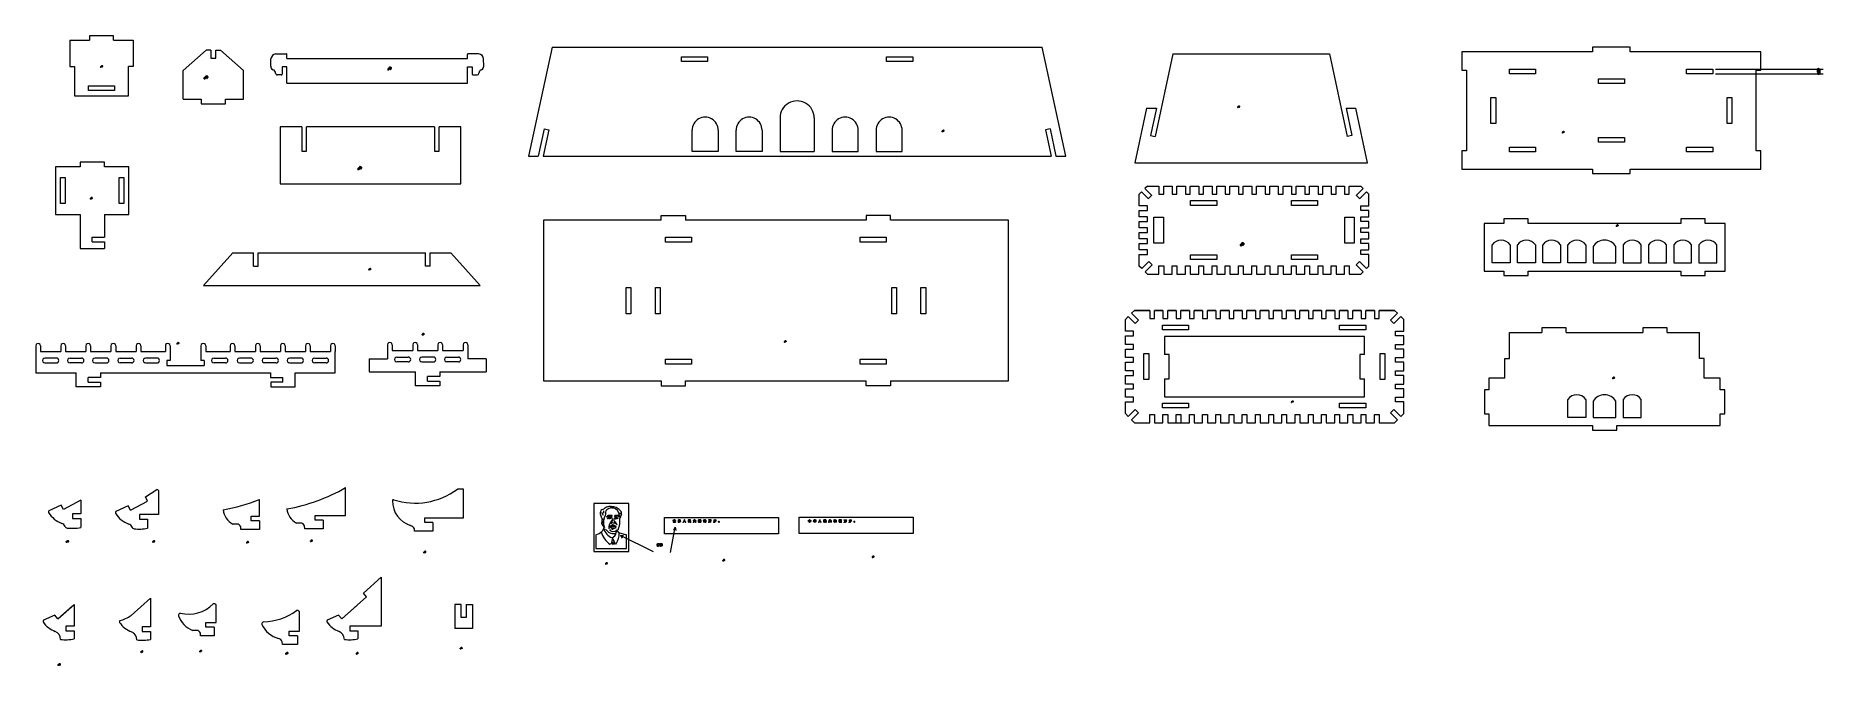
# Model space of a CAD drawing. Header units: centimetres. Extents: x -51 to 100, y -24 to 30.
import ezdxf

# ---------------------------------------------------------------- set-up
doc = ezdxf.new("R2010")
doc.units = ezdxf.units.CM
doc.header["$MEASUREMENT"] = 0

msp = doc.modelspace()

# ---------------------------------------------------------------- linework, layer by layer
at = {"color": 1, "lineweight": 9}
for points in [[(-48.60857, 29.35989), (-48.60857, 29.35989), (-48.60857, 27.15301), (-48.60857, 27.15301)], [(-48.60857, 29.35989), (-48.60857, 29.35989), (-46.94649, 29.35989), (-46.94649, 29.35989)], [(-44.89133, 29.35989), (-44.89133, 29.35989), (-43.22925, 29.35989), (-43.22925, 29.35989)], [(-43.22925, 29.35989), (-43.22925, 29.35989), (-43.22925, 27.15301), (-43.22925, 27.15301)], [(-38.99545, 26.79385), (-38.99545, 26.79385), (-37.05749, 28.53177), (-37.05749, 28.53177)], [(-35.82993, 28.53177), (-35.82993, 28.53177), (-33.89197, 26.79385), (-33.89197, 26.79385)], [(-48.60857, 27.15301), (-48.60857, 27.15301), (-48.19477, 27.15301), (-48.19477, 27.15301)], [(-48.19477, 27.15301), (-48.19477, 27.15301), (-48.19477, 24.67025), (-48.19477, 24.67025)], [(-43.22925, 27.15301), (-43.22925, 27.15301), (-43.64305, 27.15301), (-43.64305, 27.15301)], [(-43.64305, 24.67025), (-43.64305, 24.67025), (-43.64305, 27.15301), (-43.64305, 27.15301)], [(-48.19477, 24.67025), (-48.19477, 24.67025), (-43.64305, 24.67025), (-43.64305, 24.67025)], [(-34.80049, 11.36649), (-34.80049, 11.36649), (-37.28325, 8.60789), (-37.28325, 8.60789)], [(-34.80049, 11.36649), (-34.80049, 11.36649), (-33.03697, 11.36649), (-33.03697, 11.36649)], [(-33.03697, 10.23545), (-33.03697, 10.23545), (-33.03697, 11.36649), (-33.03697, 11.36649)], [(-32.63697, 10.23545), (-32.63697, 10.23545), (-32.63697, 11.36649), (-32.63697, 11.36649)], [(-32.63697, 11.36649), (-32.63697, 11.36649), (-18.48125, 11.36649), (-18.48125, 11.36649)], [(-18.48125, 10.23545), (-18.48125, 10.23545), (-18.48125, 11.36649), (-18.48125, 11.36649)], [(-18.08125, 10.23545), (-18.08125, 10.23545), (-18.08125, 11.36649), (-18.08125, 11.36649)], [(-18.08125, 11.36649), (-18.08125, 11.36649), (-16.31773, 11.36649), (-16.31773, 11.36649)], [(-13.83497, 8.60789), (-13.83497, 8.60789), (-16.31773, 11.36649), (-16.31773, 11.36649)], [(-33.03697, 10.23545), (-33.03697, 10.23545), (-32.63697, 10.23545), (-32.63697, 10.23545)], [(-18.08125, 10.23545), (-18.08125, 10.23545), (-18.48125, 10.23545), (-18.48125, 10.23545)], [(-37.28325, 8.60789), (-37.28325, 8.60789), (-13.83497, 8.60789), (-13.83497, 8.60789)], [(42.88783, 6.48837), (42.88783, 6.48837), (41.59955, 6.48837), (41.59955, 6.48837)], [(44.00751, 6.48837), (44.00751, 6.48837), (43.28783, 6.48837), (43.28783, 6.48837)], [(45.12719, 6.48837), (45.12719, 6.48837), (44.40751, 6.48837), (44.40751, 6.48837)], [(46.24683, 6.48837), (46.24683, 6.48837), (45.52719, 6.48837), (45.52719, 6.48837)], [(47.36651, 6.48837), (47.36651, 6.48837), (46.64683, 6.48837), (46.64683, 6.48837)], [(48.48619, 6.48837), (48.48619, 6.48837), (47.76651, 6.48837), (47.76651, 6.48837)], [(49.60583, 6.48837), (49.60583, 6.48837), (48.88619, 6.48837), (48.88619, 6.48837)], [(50.72551, 6.48837), (50.72551, 6.48837), (50.00583, 6.48837), (50.00583, 6.48837)], [(51.84519, 6.48837), (51.84519, 6.48837), (51.12551, 6.48837), (51.12551, 6.48837)], [(52.96487, 6.48837), (52.96487, 6.48837), (52.24519, 6.48837), (52.24519, 6.48837)], [(54.08451, 6.48837), (54.08451, 6.48837), (53.36487, 6.48837), (53.36487, 6.48837)], [(55.20419, 6.48837), (55.20419, 6.48837), (54.48451, 6.48837), (54.48451, 6.48837)], [(56.32387, 6.48837), (56.32387, 6.48837), (55.60419, 6.48837), (55.60419, 6.48837)], [(57.44351, 6.48837), (57.44351, 6.48837), (56.72387, 6.48837), (56.72387, 6.48837)], [(58.56319, 6.48837), (58.56319, 6.48837), (57.84351, 6.48837), (57.84351, 6.48837)], [(59.68287, 6.48837), (59.68287, 6.48837), (58.96319, 6.48837), (58.96319, 6.48837)], [(60.80255, 6.48837), (60.80255, 6.48837), (60.08287, 6.48837), (60.08287, 6.48837)], [(61.92219, 6.48837), (61.92219, 6.48837), (61.20255, 6.48837), (61.20255, 6.48837)], [(73.37091, 2.41021), (73.37091, 2.41021), (73.37091, 4.61713), (73.37091, 4.61713)], [(73.37091, 4.61713), (73.37091, 4.61713), (76.11575, 4.61713), (76.11575, 4.61713)], [(78.17091, 4.61713), (78.17091, 4.61713), (84.66747, 4.61713), (84.66747, 4.61713)], [(86.72263, 4.61713), (86.72263, 4.61713), (89.46747, 4.61713), (89.46747, 4.61713)], [(89.46747, 2.41021), (89.46747, 2.41021), (89.46747, 4.61713), (89.46747, 4.61713)], [(72.97091, 0.75505), (72.97091, 0.75505), (72.97091, 2.41021), (72.97091, 2.41021)], [(72.97091, 2.41021), (72.97091, 2.41021), (73.37091, 2.41021), (73.37091, 2.41021)], [(89.86747, 2.41021), (89.86747, 2.41021), (89.46747, 2.41021), (89.46747, 2.41021)], [(89.86747, 0.75505), (89.86747, 0.75505), (89.86747, 2.41021), (89.86747, 2.41021)], [(44.12943, 0.69525), (44.12943, 0.69525), (44.12943, -0.82199), (44.12943, -0.82199)], [(61.09495, -0.82199), (61.09495, -0.82199), (61.09495, 0.69525), (61.09495, 0.69525)], [(91.21227, -0.23115), (91.21227, -0.23115), (91.21227, 0.75505), (91.21227, 0.75505)], [(44.12943, -0.82199), (44.12943, -0.82199), (61.09495, -0.82199), (61.09495, -0.82199)], [(41.06799, -2.49735), (41.06799, -2.49735), (40.81931, -2.24863), (40.81931, -2.24863)], [(41.06799, -2.49735), (41.06799, -2.49735), (41.65319, -1.91215), (41.65319, -1.91215)], [(41.93603, -2.19499), (41.93603, -2.19499), (41.35087, -2.78019), (41.35087, -2.78019)], [(41.59955, -3.02887), (41.59955, -3.02887), (41.35087, -2.78019), (41.35087, -2.78019)], [(41.65319, -1.91215), (41.65319, -1.91215), (41.93603, -2.19499), (41.93603, -2.19499)], [(63.28835, -2.19499), (63.28835, -2.19499), (63.87351, -2.78019), (63.87351, -2.78019)], [(71.62607, -2.28631), (71.62607, -2.28631), (71.62607, -3.27255), (71.62607, -3.27255)], [(45.12719, -3.02887), (45.12719, -3.02887), (45.52719, -3.02887), (45.52719, -3.02887)], [(-42.20529, -9.29603), (-42.20529, -9.29603), (-41.22617, -8.68763), (-41.22617, -8.68763)], [(-41.09001, -8.75571), (-41.12581, -8.71747), (-41.17413, -8.69331), (-41.22617, -8.68763)], [(-41.09001, -8.75571), (-41.09001, -8.75571), (-41.09001, -10.80631), (-41.09001, -10.80631)], [(-21.16461, -9.54911), (-19.32577, -10.14063), (-17.31441, -9.80563), (-15.76657, -8.65003)], [(-15.25229, -8.65003), (-15.25229, -8.65003), (-15.76657, -8.65003), (-15.76657, -8.65003)], [(-15.25229, -11.07647), (-15.25229, -11.07647), (-15.25229, -8.65003), (-15.25229, -8.65003)], [(-50.38737, -10.48467), (-50.41169, -10.53107), (-50.41857, -10.58463), (-50.40681, -10.63567)], [(-49.33629, -10.01135), (-49.33629, -10.01135), (-50.38737, -10.48467), (-50.38737, -10.48467)], [(-49.14405, -10.37779), (-49.14405, -10.37779), (-49.33629, -10.01135), (-49.33629, -10.01135)], [(-47.68329, -9.59947), (-47.68329, -9.59947), (-49.14405, -10.37779), (-49.14405, -10.37779)], [(-47.68329, -9.59947), (-47.68329, -9.59947), (-49.14405, -10.37779), (-49.14405, -10.37779)], [(-47.68329, -9.59947), (-47.68329, -9.59947), (-47.68329, -10.74335), (-47.68329, -10.74335)], [(-44.71709, -10.54767), (-44.74141, -10.59403), (-44.74833, -10.64759), (-44.73653, -10.69863)], [(-43.66605, -10.07435), (-43.66605, -10.07435), (-44.71709, -10.54767), (-44.71709, -10.54767)], [(-43.47381, -10.44075), (-43.47381, -10.44075), (-43.66605, -10.07435), (-43.66605, -10.07435)], [(-43.47381, -10.44075), (-43.47381, -10.44075), (-42.01305, -9.66243), (-42.01305, -9.66243)], [(-42.01305, -9.66243), (-42.01305, -9.66243), (-42.20529, -9.29603), (-42.20529, -9.29603)], [(-35.60805, -10.39983), (-34.55917, -10.21207), (-33.53237, -9.91691), (-32.54393, -9.51895)], [(-35.60805, -10.39983), (-35.56393, -10.91443), (-35.25797, -11.37007), (-34.79833, -11.60559)], [(-32.54393, -10.94943), (-32.54393, -10.94943), (-32.54393, -9.51895), (-32.54393, -9.51895)], [(-21.26893, -9.63583), (-21.28029, -10.59827), (-20.65473, -11.45263), (-19.73373, -11.73243)], [(-3.63177, -10.54431), (-3.64605, -10.57551), (-3.65977, -10.60699), (-3.67293, -10.63867)], [(-3.49597, -10.37479), (-3.56201, -10.41091), (-3.61093, -10.47195), (-3.63177, -10.54431)], [(-3.49597, -10.37479), (-3.43381, -10.35163), (-3.37461, -10.32111), (-3.31969, -10.28387)], [(-3.36749, -10.69811), (-3.36749, -10.69811), (-3.37245, -10.49499), (-3.37245, -10.49499)], [(-2.94321, -10.12891), (-3.07921, -10.15007), (-3.20821, -10.20319), (-3.31969, -10.28387)], [(-3.11041, -10.40239), (-3.22045, -10.51655), (-3.26081, -10.68099), (-3.21609, -10.83311)], [(-2.74053, -10.23011), (-2.87473, -10.26039), (-3.00089, -10.31911), (-3.11041, -10.40239)], [(-2.13925, -10.31315), (-2.37629, -10.15687), (-2.66177, -10.09143), (-2.94321, -10.12891)], [(-2.74053, -10.23011), (-2.74053, -10.23011), (-2.79613, -10.19679), (-2.79613, -10.19679)], [(-2.79613, -10.19679), (-2.79613, -10.19679), (-2.69601, -10.22735), (-2.69601, -10.22735)], [(-2.69601, -10.22735), (-2.69601, -10.22735), (-2.62369, -10.23011), (-2.62369, -10.23011)], [(-2.62369, -10.23011), (-2.62369, -10.23011), (-2.65429, -10.18287), (-2.65429, -10.18287)], [(-2.65429, -10.18287), (-2.65429, -10.18287), (-2.57085, -10.23291), (-2.57085, -10.23291)], [(-2.04525, -10.87479), (-2.05845, -10.56783), (-2.27253, -10.30639), (-2.57085, -10.23291)], [(-1.90357, -10.55611), (-1.96593, -10.46083), (-2.04589, -10.37839), (-2.13925, -10.31315)], [(-1.86725, -10.84143), (-1.85301, -10.74479), (-1.86557, -10.64611), (-1.90357, -10.55615)], [(-50.40681, -10.63567), (-50.14017, -11.05799), (-49.74309, -11.38183), (-49.27573, -11.55799)], [(-49.00529, -11.80715), (-49.05617, -11.68959), (-49.15441, -11.59907), (-49.27573, -11.55799)], [(-49.00529, -11.80715), (-48.98085, -11.88535), (-48.91097, -11.94059), (-48.82925, -11.94627)], [(-48.82925, -11.94627), (-48.44709, -11.98871), (-48.06069, -11.97287), (-47.68329, -11.89923)], [(-47.68329, -10.74335), (-47.68329, -10.74335), (-48.37297, -10.74335), (-48.37297, -10.74335)], [(-48.37297, -10.74335), (-48.37297, -10.74335), (-48.37297, -11.14335), (-48.37297, -11.14335)], [(-48.37297, -11.14335), (-48.37297, -11.14335), (-47.68329, -11.14335), (-47.68329, -11.14335)], [(-47.68329, -11.14335), (-47.68329, -11.14335), (-47.68329, -11.89923), (-47.68329, -11.89923)], [(-44.73653, -10.69863), (-44.46993, -11.12095), (-44.07281, -11.44479), (-43.60545, -11.62099)], [(-43.33501, -11.87015), (-43.38589, -11.75259), (-43.48413, -11.66207), (-43.60545, -11.62099)], [(-43.33501, -11.87015), (-43.31061, -11.94835), (-43.24073, -12.00359), (-43.15897, -12.00927)], [(-43.15897, -12.00927), (-42.77681, -12.05171), (-42.39045, -12.03583), (-42.01305, -11.96223)], [(-41.09001, -10.80631), (-41.09001, -10.80631), (-42.70269, -10.80631), (-42.70269, -10.80631)], [(-42.70269, -10.80631), (-42.70269, -10.80631), (-42.70269, -11.20631), (-42.70269, -11.20631)], [(-42.70269, -11.20631), (-42.70269, -11.20631), (-42.01305, -11.20631), (-42.01305, -11.20631)], [(-42.01305, -11.20631), (-42.01305, -11.20631), (-42.01305, -11.96223), (-42.01305, -11.96223)], [(-34.44893, -11.60559), (-34.44893, -11.60559), (-34.79833, -11.60559), (-34.79833, -11.60559)], [(-34.11961, -11.84603), (-34.16317, -11.69919), (-34.30049, -11.60035), (-34.45357, -11.60559)], [(-34.10885, -12.07835), (-34.10885, -12.07835), (-34.11961, -11.84603), (-34.11961, -11.84603)], [(-32.54393, -12.07835), (-32.54393, -12.07835), (-34.10885, -12.07835), (-34.10885, -12.07835)], [(-32.54393, -12.07835), (-32.54393, -12.07835), (-34.10885, -12.07835), (-34.10885, -12.07835)], [(-33.23361, -11.34943), (-33.23361, -11.34943), (-33.23361, -10.94943), (-33.23361, -10.94943)], [(-33.23361, -10.94943), (-33.23361, -10.94943), (-32.54393, -10.94943), (-32.54393, -10.94943)], [(-32.54393, -11.34943), (-32.54393, -11.34943), (-33.23361, -11.34943), (-33.23361, -11.34943)], [(-32.54393, -11.34943), (-32.54393, -11.34943), (-32.54393, -12.07835), (-32.54393, -12.07835)], [(-32.54393, -11.34943), (-32.54393, -11.34943), (-32.54393, -12.07835), (-32.54393, -12.07835)], [(-19.40897, -12.02255), (-19.46545, -11.88007), (-19.58581, -11.77255), (-19.73373, -11.73243)], [(-19.40049, -12.20539), (-19.40049, -12.20539), (-19.40897, -12.02255), (-19.40897, -12.02255)], [(-18.52525, -11.47647), (-18.52525, -11.47647), (-18.52525, -11.07647), (-18.52525, -11.07647)], [(-18.52525, -11.07647), (-18.52525, -11.07647), (-17.83561, -11.07647), (-17.83561, -11.07647)], [(-18.52525, -11.47647), (-18.52525, -11.47647), (-18.52525, -11.07647), (-18.52525, -11.07647)], [(-18.52525, -11.07647), (-18.52525, -11.07647), (-15.25229, -11.07647), (-15.25229, -11.07647)], [(-17.83561, -11.47647), (-17.83561, -11.47647), (-18.52525, -11.47647), (-18.52525, -11.47647)], [(-17.83561, -11.47647), (-17.83561, -11.47647), (-17.83561, -12.20539), (-17.83561, -12.20539)], [(-17.83561, -11.47647), (-17.83561, -11.47647), (-17.83561, -12.20539), (-17.83561, -12.20539)], [(-3.67293, -10.63867), (-3.68533, -10.70243), (-3.67749, -10.76847), (-3.65045, -10.82755)], [(-3.65045, -10.82755), (-3.60801, -10.93659), (-3.56077, -11.04371), (-3.50885, -11.14855)], [(-3.39221, -10.88943), (-3.39221, -10.88943), (-3.54025, -10.64291), (-3.54025, -10.64291)], [(-3.37577, -11.96867), (-3.42953, -12.05627), (-3.47777, -12.14715), (-3.52017, -12.24075)], [(-3.47149, -11.66691), (-3.43745, -11.61843), (-3.44861, -11.55167), (-3.49653, -11.51687)], [(-3.39685, -11.32047), (-3.41617, -11.52167), (-3.38153, -11.72439), (-3.29657, -11.90783)], [(-3.31261, -11.00091), (-3.31261, -11.00091), (-3.39685, -11.32047), (-3.39685, -11.32047)], [(-3.37577, -11.96867), (-3.28877, -12.33907), (-3.01885, -12.63951), (-2.65989, -12.76559)], [(-3.21609, -10.83311), (-3.21609, -10.83311), (-3.31261, -11.00091), (-3.31261, -11.00091)], [(-3.21425, -12.03783), (-3.04253, -12.30931), (-2.72705, -12.45415), (-2.40925, -12.40747)], [(-2.92217, -10.87383), (-3.02061, -10.89007), (-3.10845, -10.94507), (-3.16601, -11.02659)], [(-3.02961, -10.97291), (-3.02961, -10.97291), (-3.16601, -11.02659), (-3.16601, -11.02659)], [(-2.97317, -11.03551), (-3.01253, -11.05707), (-3.04553, -11.08851), (-3.06897, -11.12675)], [(-2.95145, -11.13335), (-2.98925, -11.12575), (-3.02821, -11.12603), (-3.06593, -11.13411)], [(-2.90153, -10.94815), (-2.90153, -10.94815), (-3.02961, -10.97291), (-3.02961, -10.97291)], [(-2.76009, -11.09479), (-2.80733, -11.02591), (-2.89717, -11.00091), (-2.97317, -11.03551)], [(-2.68105, -11.30039), (-2.86293, -11.49279), (-2.95649, -11.75219), (-2.93925, -12.01639)], [(-2.95145, -11.13335), (-2.88669, -11.15095), (-2.81749, -11.14027), (-2.76105, -11.10391)], [(-2.64945, -10.88623), (-2.73981, -10.87411), (-2.83109, -10.86995), (-2.92217, -10.87383)], [(-2.58865, -11.76939), (-2.69981, -11.74527), (-2.81597, -11.77003), (-2.90765, -11.83739)], [(-2.73621, -10.95227), (-2.73621, -10.95227), (-2.90153, -10.94815), (-2.90153, -10.94815)], [(-2.89405, -12.07907), (-2.85237, -12.14331), (-2.78969, -12.19111), (-2.71673, -12.21435)], [(-2.85013, -11.86067), (-2.78677, -11.93323), (-2.69141, -11.96939), (-2.59585, -11.95715)], [(-2.31901, -11.88055), (-2.47029, -11.83543), (-2.63009, -11.82671), (-2.78541, -11.85499)], [(-2.76105, -11.10391), (-2.75889, -11.10135), (-2.75849, -11.09775), (-2.76009, -11.09479)], [(-2.66105, -11.41347), (-2.62305, -11.27991), (-2.63389, -11.13715), (-2.69161, -11.01083)], [(-2.65253, -11.48271), (-2.60201, -11.51627), (-2.53909, -11.52535), (-2.48117, -11.50743)], [(-2.62169, -11.73847), (-2.62169, -11.73847), (-2.61761, -11.62303), (-2.61761, -11.62303)], [(-2.59585, -11.95715), (-2.49985, -11.96675), (-2.40321, -11.94655), (-2.31905, -11.89927)], [(-2.41885, -11.77067), (-2.47345, -11.74979), (-2.53377, -11.74935), (-2.58865, -11.76939)], [(-2.51625, -11.74251), (-2.51625, -11.74251), (-2.52033, -11.63515), (-2.52033, -11.63515)], [(-2.42213, -10.89447), (-2.46233, -10.90939), (-2.48533, -10.95175), (-2.47585, -10.99355)], [(-2.26009, -10.94739), (-2.33533, -10.93259), (-2.41329, -10.94931), (-2.47585, -10.99355)], [(-2.46449, -12.22487), (-2.37609, -12.21187), (-2.30097, -12.15351), (-2.26645, -12.07107)], [(-2.43365, -11.10507), (-2.43541, -11.10787), (-2.43525, -11.11151), (-2.43325, -11.11419)], [(-2.43325, -11.11419), (-2.37973, -11.15503), (-2.31045, -11.16907), (-2.24525, -11.15223)], [(-2.11257, -10.88811), (-2.21525, -10.87063), (-2.32029, -10.87279), (-2.42213, -10.89447)], [(-2.29121, -11.85739), (-2.32897, -11.82199), (-2.37205, -11.79275), (-2.41885, -11.77067)], [(-2.22001, -11.71287), (-2.26549, -11.60087), (-2.33249, -11.49891), (-2.41717, -11.41271)], [(-2.06817, -11.03211), (-2.12053, -10.98271), (-2.18829, -10.95279), (-2.26009, -10.94739)], [(-2.14625, -11.13907), (-2.17977, -11.13751), (-2.21329, -11.14199), (-2.24525, -11.15223)], [(-2.23053, -12.17375), (-2.17597, -12.11727), (-2.13413, -12.04983), (-2.10777, -11.97587)], [(-2.14273, -11.13191), (-2.16805, -11.11003), (-2.19477, -11.08983), (-2.22265, -11.07135)], [(-2.06817, -11.03211), (-2.05629, -10.97963), (-2.07317, -10.92479), (-2.11257, -10.88811)], [(-2.10777, -11.97587), (-1.99365, -11.70647), (-1.96313, -11.40903), (-2.02021, -11.12211)], [(-2.04525, -10.87479), (-2.03897, -10.95743), (-2.03061, -11.03987), (-2.02021, -11.12207)], [(-2.02021, -11.12207), (-1.98933, -11.11467), (-1.96753, -11.08715), (-1.96737, -11.05539)], [(-2.00685, -10.77211), (-2.00685, -10.77211), (-1.96313, -10.63619), (-1.96313, -10.63619)], [(-1.86725, -10.84143), (-1.92705, -10.90259), (-1.96301, -10.98311), (-1.96869, -11.06843)], [(2.27163, -14.02491), (2.27163, -14.02491), (2.68751, -11.88255), (2.68751, -11.88255)], [(2.68751, -11.88255), (2.68751, -11.88255), (2.52807, -12.12223), (2.52807, -12.12223)], [(2.68751, -11.88255), (2.68751, -11.88255), (2.74571, -12.16447), (2.74571, -12.16447)], [(-17.83561, -12.20539), (-17.83561, -12.20539), (-19.40049, -12.20539), (-19.40049, -12.20539)], [(-17.83561, -12.20539), (-17.83561, -12.20539), (-19.40049, -12.20539), (-19.40049, -12.20539)], [(-4.03281, -12.53079), (-3.84985, -12.45723), (-3.67745, -12.35971), (-3.52017, -12.24075)], [(-4.03281, -12.53079), (-4.03281, -12.53079), (-4.03281, -13.68267), (-4.03281, -13.68267)], [(-3.59781, -12.29687), (-3.45533, -12.70439), (-3.19369, -13.05967), (-2.84681, -13.31667)], [(-2.84681, -13.31667), (-2.80101, -13.31615), (-2.76061, -13.28655), (-2.74625, -13.24307)], [(-2.63253, -12.80911), (-2.67173, -12.95343), (-2.70961, -13.09807), (-2.74625, -13.24307)], [(-2.71673, -12.21435), (-2.63493, -12.23943), (-2.54809, -12.24307), (-2.46449, -12.22487)], [(-2.65989, -12.76559), (-2.47721, -12.69015), (-2.34385, -12.52899), (-2.30405, -12.33539)], [(-2.36329, -13.28639), (-2.44445, -13.12307), (-2.53317, -12.96363), (-2.62913, -12.80855)], [(-2.36329, -13.28639), (-2.34785, -13.29043), (-2.33153, -13.28887), (-2.31717, -13.28195)], [(-2.36129, -12.28703), (-2.30933, -12.26019), (-2.26449, -12.22135), (-2.23053, -12.17375)], [(-2.31717, -13.28195), (-2.13977, -13.00387), (-2.05173, -12.67815), (-2.06493, -12.34859)], [(-2.23053, -12.17375), (-2.23053, -12.17375), (-2.12761, -12.33079), (-2.12761, -12.33079)], [(-2.12761, -12.33079), (-2.12761, -12.33079), (-1.43409, -12.52795), (-1.43409, -12.52795)], [(-1.93833, -12.57487), (-1.93833, -12.57487), (-1.69385, -12.54123), (-1.69385, -12.54123)], [(0.84431, -13.96499), (0.84431, -13.96499), (-1.93833, -12.57487), (-1.93833, -12.57487)], [(-1.93833, -12.57487), (-1.93833, -12.57487), (-1.81841, -12.79059), (-1.81841, -12.79059)], [(-1.43409, -13.68267), (-1.43409, -13.68267), (-1.43409, -12.52795), (-1.43409, -12.52795)], [(-4.03281, -13.68267), (-4.03281, -13.68267), (-1.43409, -13.68267), (-1.43409, -13.68267)], [(-23.73425, -17.46135), (-23.73425, -17.46135), (-22.21389, -16.11991), (-22.21389, -16.11991)], [(-22.21389, -16.11991), (-22.21389, -16.11991), (-22.21389, -20.26355), (-22.21389, -20.26355)], [(-41.77601, -17.88619), (-41.77601, -17.88619), (-43.40865, -19.35031), (-43.40865, -19.35031)], [(-41.77601, -17.88619), (-41.77601, -17.88619), (-41.77601, -20.29999), (-41.77601, -20.29999)], [(-25.56205, -19.62591), (-25.56205, -19.62591), (-23.46249, -17.77343), (-23.46249, -17.77343)], [(-23.46249, -17.77343), (-23.46249, -17.77343), (-23.73425, -17.46135), (-23.73425, -17.46135)], [(-49.87897, -19.31387), (-49.87897, -19.31387), (-50.84441, -19.74863), (-50.84441, -19.74863)], [(-49.60721, -19.62591), (-49.60721, -19.62591), (-49.87897, -19.31387), (-49.87897, -19.31387)], [(-49.60721, -19.62591), (-49.60721, -19.62591), (-48.24637, -18.42523), (-48.24637, -18.42523)], [(-48.36605, -18.53083), (-48.36605, -18.53083), (-49.60721, -19.62591), (-49.60721, -19.62591)], [(-48.24637, -18.42523), (-48.24637, -18.42523), (-48.24637, -20.26355), (-48.24637, -20.26355)], [(-44.37409, -19.78507), (-44.03009, -19.69563), (-43.70365, -19.54863), (-43.40865, -19.35031)], [(-39.39013, -19.38039), (-39.19749, -19.94287), (-38.76841, -20.39295), (-38.21581, -20.61223)], [(-39.24181, -19.16099), (-38.23893, -19.39719), (-37.18521, -19.09727), (-36.45709, -18.36827)], [(-36.20809, -18.45247), (-36.26481, -18.37443), (-36.36461, -18.34067), (-36.45709, -18.36827)], [(-36.20809, -19.95607), (-36.20809, -19.95607), (-36.20809, -18.45247), (-36.20809, -18.45247)], [(-32.17909, -19.88555), (-31.17709, -19.85739), (-30.20681, -19.52835), (-29.39433, -18.94127)], [(-29.14533, -19.02547), (-29.20205, -18.94743), (-29.30189, -18.91367), (-29.39433, -18.94127)], [(-29.14533, -20.68067), (-29.14533, -20.68067), (-29.14533, -19.02547), (-29.14533, -19.02547)], [(-25.83385, -19.31387), (-25.83385, -19.31387), (-26.79929, -19.74863), (-26.79929, -19.74863)], [(-25.56205, -19.62591), (-25.56205, -19.62591), (-25.83385, -19.31387), (-25.83385, -19.31387)], [(-24.32093, -18.53083), (-24.32093, -18.53083), (-25.56205, -19.62591), (-25.56205, -19.62591)], [(-15.43669, -18.43339), (-15.43669, -18.43339), (-15.98753, -18.43339), (-15.98753, -18.43339)], [(-15.98753, -18.43339), (-15.98753, -18.43339), (-15.98753, -20.45155), (-15.98753, -20.45155)], [(-15.43669, -19.53683), (-15.43669, -19.53683), (-15.43669, -18.43339), (-15.43669, -18.43339)], [(-15.03669, -19.53683), (-15.03669, -19.53683), (-15.43669, -19.53683), (-15.43669, -19.53683)], [(-15.03669, -18.43339), (-15.03669, -18.43339), (-15.03669, -19.53683), (-15.03669, -19.53683)], [(-15.03669, -18.43339), (-15.03669, -18.43339), (-14.48581, -18.43339), (-14.48581, -18.43339)], [(-14.48581, -18.43339), (-14.48581, -18.43339), (-14.48581, -20.45155), (-14.48581, -20.45155)], [(-50.84441, -19.74863), (-50.86873, -19.79503), (-50.87565, -19.84859), (-50.86385, -19.89963)], [(-50.86385, -19.89963), (-50.61761, -20.27023), (-50.25797, -20.55111), (-49.83877, -20.70027)], [(-49.39229, -21.38707), (-49.38941, -21.08915), (-49.56533, -20.81855), (-49.83877, -20.70027)], [(-48.24637, -20.26355), (-48.24637, -20.26355), (-48.93601, -20.26355), (-48.93601, -20.26355)], [(-48.93601, -20.26355), (-48.93601, -20.26355), (-48.93601, -20.66355), (-48.93601, -20.66355)], [(-48.93601, -20.66355), (-48.93601, -20.66355), (-48.24637, -20.66355), (-48.24637, -20.66355)], [(-48.24637, -20.66355), (-48.24637, -20.66355), (-48.24637, -21.34003), (-48.24637, -21.34003)], [(-44.37409, -19.78507), (-44.39841, -19.83147), (-44.40529, -19.88503), (-44.39353, -19.93607)], [(-44.39353, -19.93607), (-44.14729, -20.30667), (-43.78765, -20.58755), (-43.36845, -20.73671)], [(-42.92197, -21.42351), (-42.91909, -21.12559), (-43.09501, -20.85499), (-43.36845, -20.73671)], [(-41.77601, -20.29999), (-41.77601, -20.29999), (-42.46569, -20.29999), (-42.46569, -20.29999)], [(-42.46569, -20.29999), (-42.46569, -20.29999), (-42.46569, -20.69999), (-42.46569, -20.69999)], [(-42.46569, -20.69999), (-42.46569, -20.69999), (-41.77601, -20.69999), (-41.77601, -20.69999)], [(-41.77601, -20.69999), (-41.77601, -20.69999), (-41.77601, -21.37647), (-41.77601, -21.37647)], [(-37.86641, -20.61223), (-37.86641, -20.61223), (-38.21581, -20.61223), (-38.21581, -20.61223)], [(-37.53705, -20.85271), (-37.58065, -20.70587), (-37.71797, -20.60699), (-37.87105, -20.61223)], [(-37.52629, -21.08499), (-37.52629, -21.08499), (-37.53705, -20.85271), (-37.53705, -20.85271)], [(-36.38893, -21.08499), (-36.38893, -21.08499), (-37.52629, -21.08499), (-37.52629, -21.08499)], [(-37.07857, -20.35607), (-37.07857, -20.35607), (-37.07857, -19.95607), (-37.07857, -19.95607)], [(-37.07857, -19.95607), (-37.07857, -19.95607), (-36.38893, -19.95607), (-36.38893, -19.95607)], [(-37.07857, -20.35607), (-37.07857, -20.35607), (-37.07857, -19.95607), (-37.07857, -19.95607)], [(-37.07857, -19.95607), (-37.07857, -19.95607), (-36.20809, -19.95607), (-36.20809, -19.95607)], [(-36.38893, -20.35607), (-36.38893, -20.35607), (-37.07857, -20.35607), (-37.07857, -20.35607)], [(-36.38893, -20.35607), (-36.38893, -20.35607), (-36.38893, -21.08499), (-36.38893, -21.08499)], [(-36.38893, -20.35607), (-36.38893, -20.35607), (-36.38893, -21.08499), (-36.38893, -21.08499)], [(-32.32741, -20.10495), (-32.06829, -20.69407), (-31.55693, -21.13467), (-30.93597, -21.30383)], [(-30.01585, -21.08067), (-30.01585, -21.08067), (-30.01585, -20.68067), (-30.01585, -20.68067)], [(-30.01585, -20.68067), (-30.01585, -20.68067), (-29.32617, -20.68067), (-29.32617, -20.68067)], [(-30.01585, -21.08067), (-30.01585, -21.08067), (-30.01585, -20.68067), (-30.01585, -20.68067)], [(-30.01585, -20.68067), (-30.01585, -20.68067), (-29.14533, -20.68067), (-29.14533, -20.68067)], [(-29.32617, -21.08067), (-29.32617, -21.08067), (-30.01585, -21.08067), (-30.01585, -21.08067)], [(-29.32617, -21.08067), (-29.32617, -21.08067), (-29.32617, -21.80959), (-29.32617, -21.80959)], [(-29.32617, -21.08067), (-29.32617, -21.08067), (-29.32617, -21.80959), (-29.32617, -21.80959)], [(-26.79929, -19.74863), (-26.82361, -19.79503), (-26.83049, -19.84859), (-26.81873, -19.89963)], [(-26.81873, -19.89963), (-26.57249, -20.27023), (-26.21285, -20.55111), (-25.79365, -20.70027)], [(-25.34713, -21.38707), (-25.34425, -21.08915), (-25.52021, -20.81855), (-25.79365, -20.70027)], [(-22.21389, -20.26355), (-22.21389, -20.26355), (-24.89085, -20.26355), (-24.89085, -20.26355)], [(-24.89085, -20.26355), (-24.89085, -20.26355), (-24.89085, -20.66355), (-24.89085, -20.66355)], [(-24.89085, -20.66355), (-24.89085, -20.66355), (-24.20121, -20.66355), (-24.20121, -20.66355)], [(-24.20121, -20.66355), (-24.20121, -20.66355), (-24.20121, -21.34003), (-24.20121, -21.34003)], [(-14.48581, -20.45155), (-14.48581, -20.45155), (-15.98753, -20.45155), (-15.98753, -20.45155)], [(-49.39229, -21.38707), (-49.01013, -21.42951), (-48.62373, -21.41367), (-48.24637, -21.34003)], [(-42.92197, -21.42351), (-42.53981, -21.46595), (-42.15341, -21.45011), (-41.77601, -21.37647)], [(-30.60469, -21.57727), (-30.65901, -21.43399), (-30.78497, -21.32999), (-30.93597, -21.30383)], [(-30.59393, -21.80959), (-30.59393, -21.80959), (-30.60469, -21.57727), (-30.60469, -21.57727)], [(-29.32617, -21.80959), (-29.32617, -21.80959), (-30.59393, -21.80959), (-30.59393, -21.80959)], [(-25.34713, -21.38707), (-24.96497, -21.42951), (-24.57861, -21.41367), (-24.20121, -21.34003)]]:
    msp.add_open_spline(points, degree=3, dxfattribs=at)
for points, knots in [([(-44.89133, 29.35989), (-44.89133, 29.35989), (-44.89133, 29.74613), (-44.89133, 29.74613), (-44.89133, 29.74613), (-44.89133, 29.74613), (-46.94649, 29.74613), (-46.94649, 29.74613), (-46.94649, 29.74613), (-46.94649, 29.74613), (-46.94649, 29.35989), (-46.94649, 29.35989)], [0, 0, 0, 0, 0.25, 0.25, 0.25, 0.25, 0.5, 0.5, 0.5, 0.5, 1, 1, 1, 1]), ([(3.21851, 27.55469), (3.21851, 27.55469), (5.42543, 27.55469), (5.42543, 27.55469), (5.42543, 27.55469), (5.42543, 27.55469), (5.42543, 27.95469), (5.42543, 27.95469), (5.42543, 27.95469), (5.42543, 27.95469), (3.21851, 27.95469), (3.21851, 27.95469), (3.21851, 27.95469), (3.21851, 27.95469), (3.21851, 27.55469), (3.21851, 27.55469)], [0, 0, 0, 0, 0.2, 0.2, 0.2, 0.2, 0.4, 0.4, 0.4, 0.4, 0.6, 0.6, 0.6, 0.6, 1, 1, 1, 1]), ([(20.59783, 27.55469), (20.59783, 27.55469), (22.80475, 27.55469), (22.80475, 27.55469), (22.80475, 27.55469), (22.80475, 27.55469), (22.80475, 27.95469), (22.80475, 27.95469), (22.80475, 27.95469), (22.80475, 27.95469), (20.59783, 27.95469), (20.59783, 27.95469), (20.59783, 27.95469), (20.59783, 27.95469), (20.59783, 27.55469), (20.59783, 27.55469)], [0, 0, 0, 0, 0.2, 0.2, 0.2, 0.2, 0.4, 0.4, 0.4, 0.4, 0.6, 0.6, 0.6, 0.6, 1, 1, 1, 1]), ([(73.36687, 26.52169), (73.36687, 26.52169), (75.57375, 26.52169), (75.57375, 26.52169), (75.57375, 26.52169), (75.57375, 26.52169), (75.57375, 26.92169), (75.57375, 26.92169), (75.57375, 26.92169), (75.57375, 26.92169), (73.36687, 26.92169), (73.36687, 26.92169), (73.36687, 26.92169), (73.36687, 26.92169), (73.36687, 26.52169), (73.36687, 26.52169)], [0, 0, 0, 0, 0.2, 0.2, 0.2, 0.2, 0.4, 0.4, 0.4, 0.4, 0.6, 0.6, 0.6, 0.6, 1, 1, 1, 1]), ([(80.89787, 25.70789), (80.89787, 25.70789), (83.10479, 25.70789), (83.10479, 25.70789), (83.10479, 25.70789), (83.10479, 25.70789), (83.10479, 26.10789), (83.10479, 26.10789), (83.10479, 26.10789), (83.10479, 26.10789), (80.89787, 26.10789), (80.89787, 26.10789), (80.89787, 26.10789), (80.89787, 26.10789), (80.89787, 25.70789), (80.89787, 25.70789)], [0, 0, 0, 0, 0.2, 0.2, 0.2, 0.2, 0.4, 0.4, 0.4, 0.4, 0.6, 0.6, 0.6, 0.6, 1, 1, 1, 1]), ([(88.37375, 26.52169), (88.37375, 26.52169), (90.58063, 26.52169), (90.58063, 26.52169), (90.58063, 26.52169), (90.58063, 26.52169), (90.58063, 26.92169), (90.58063, 26.92169), (90.58063, 26.92169), (90.58063, 26.92169), (88.37375, 26.92169), (88.37375, 26.92169), (88.37375, 26.92169), (88.37375, 26.92169), (88.37375, 26.52169), (88.37375, 26.52169)], [0, 0, 0, 0, 0.2, 0.2, 0.2, 0.2, 0.4, 0.4, 0.4, 0.4, 0.6, 0.6, 0.6, 0.6, 1, 1, 1, 1]), ([(-47.02237, 25.11165), (-47.02237, 25.11165), (-44.81545, 25.11165), (-44.81545, 25.11165), (-44.81545, 25.11165), (-44.81545, 25.11165), (-44.81545, 25.51165), (-44.81545, 25.51165), (-44.81545, 25.51165), (-44.81545, 25.51165), (-47.02237, 25.51165), (-47.02237, 25.51165), (-47.02237, 25.51165), (-47.02237, 25.51165), (-47.02237, 25.11165), (-47.02237, 25.11165)], [0, 0, 0, 0, 0.2, 0.2, 0.2, 0.2, 0.4, 0.4, 0.4, 0.4, 0.6, 0.6, 0.6, 0.6, 1, 1, 1, 1]), ([(72.19443, 22.31477), (72.19443, 22.31477), (72.19443, 24.52169), (72.19443, 24.52169), (72.19443, 24.52169), (72.19443, 24.52169), (71.79443, 24.52169), (71.79443, 24.52169), (71.79443, 24.52169), (71.79443, 24.52169), (71.79443, 22.31477), (71.79443, 22.31477), (71.79443, 22.31477), (71.79443, 22.31477), (72.19443, 22.31477), (72.19443, 22.31477)], [0, 0, 0, 0, 0.2, 0.2, 0.2, 0.2, 0.4, 0.4, 0.4, 0.4, 0.6, 0.6, 0.6, 0.6, 1, 1, 1, 1]), ([(92.20823, 22.31477), (92.20823, 22.31477), (92.20823, 24.52169), (92.20823, 24.52169), (92.20823, 24.52169), (92.20823, 24.52169), (91.80823, 24.52169), (91.80823, 24.52169), (91.80823, 24.52169), (91.80823, 24.52169), (91.80823, 22.31477), (91.80823, 22.31477), (91.80823, 22.31477), (91.80823, 22.31477), (92.20823, 22.31477), (92.20823, 22.31477)], [0, 0, 0, 0, 0.2, 0.2, 0.2, 0.2, 0.4, 0.4, 0.4, 0.4, 0.6, 0.6, 0.6, 0.6, 1, 1, 1, 1]), ([(73.36687, 19.91477), (73.36687, 19.91477), (75.57375, 19.91477), (75.57375, 19.91477), (75.57375, 19.91477), (75.57375, 19.91477), (75.57375, 20.31477), (75.57375, 20.31477), (75.57375, 20.31477), (75.57375, 20.31477), (73.36687, 20.31477), (73.36687, 20.31477), (73.36687, 20.31477), (73.36687, 20.31477), (73.36687, 19.91477), (73.36687, 19.91477)], [0, 0, 0, 0, 0.2, 0.2, 0.2, 0.2, 0.4, 0.4, 0.4, 0.4, 0.6, 0.6, 0.6, 0.6, 1, 1, 1, 1]), ([(80.89787, 20.72857), (80.89787, 20.72857), (83.10479, 20.72857), (83.10479, 20.72857), (83.10479, 20.72857), (83.10479, 20.72857), (83.10479, 21.12857), (83.10479, 21.12857), (83.10479, 21.12857), (83.10479, 21.12857), (80.89787, 21.12857), (80.89787, 21.12857), (80.89787, 21.12857), (80.89787, 21.12857), (80.89787, 20.72857), (80.89787, 20.72857)], [0, 0, 0, 0, 0.2, 0.2, 0.2, 0.2, 0.4, 0.4, 0.4, 0.4, 0.6, 0.6, 0.6, 0.6, 1, 1, 1, 1]), ([(88.37375, 19.91477), (88.37375, 19.91477), (90.58063, 19.91477), (90.58063, 19.91477), (90.58063, 19.91477), (90.58063, 19.91477), (90.58063, 20.31477), (90.58063, 20.31477), (90.58063, 20.31477), (90.58063, 20.31477), (88.37375, 20.31477), (88.37375, 20.31477), (88.37375, 20.31477), (88.37375, 20.31477), (88.37375, 19.91477), (88.37375, 19.91477)], [0, 0, 0, 0, 0.2, 0.2, 0.2, 0.2, 0.4, 0.4, 0.4, 0.4, 0.6, 0.6, 0.6, 0.6, 1, 1, 1, 1]), ([(-48.99505, 15.52885), (-48.99505, 15.52885), (-48.99505, 17.73577), (-48.99505, 17.73577), (-48.99505, 17.73577), (-48.99505, 17.73577), (-49.39505, 17.73577), (-49.39505, 17.73577), (-49.39505, 17.73577), (-49.39505, 17.73577), (-49.39505, 15.52885), (-49.39505, 15.52885), (-49.39505, 15.52885), (-49.39505, 15.52885), (-48.99505, 15.52885), (-48.99505, 15.52885)], [0, 0, 0, 0, 0.2, 0.2, 0.2, 0.2, 0.4, 0.4, 0.4, 0.4, 0.6, 0.6, 0.6, 0.6, 1, 1, 1, 1]), ([(-44.01573, 15.52885), (-44.01573, 15.52885), (-44.01573, 17.73577), (-44.01573, 17.73577), (-44.01573, 17.73577), (-44.01573, 17.73577), (-44.41573, 17.73577), (-44.41573, 17.73577), (-44.41573, 17.73577), (-44.41573, 17.73577), (-44.41573, 15.52885), (-44.41573, 15.52885), (-44.41573, 15.52885), (-44.41573, 15.52885), (-44.01573, 15.52885), (-44.01573, 15.52885)], [0, 0, 0, 0, 0.2, 0.2, 0.2, 0.2, 0.4, 0.4, 0.4, 0.4, 0.6, 0.6, 0.6, 0.6, 1, 1, 1, 1]), ([(46.35311, 15.38037), (46.35311, 15.38037), (48.56003, 15.38037), (48.56003, 15.38037), (48.56003, 15.38037), (48.56003, 15.38037), (48.56003, 15.78037), (48.56003, 15.78037), (48.56003, 15.78037), (48.56003, 15.78037), (46.35311, 15.78037), (46.35311, 15.78037), (46.35311, 15.78037), (46.35311, 15.78037), (46.35311, 15.38037), (46.35311, 15.38037)], [0, 0, 0, 0, 0.2, 0.2, 0.2, 0.2, 0.4, 0.4, 0.4, 0.4, 0.6, 0.6, 0.6, 0.6, 1, 1, 1, 1]), ([(54.90511, 15.38037), (54.90511, 15.38037), (57.11203, 15.38037), (57.11203, 15.38037), (57.11203, 15.38037), (57.11203, 15.38037), (57.11203, 15.78037), (57.11203, 15.78037), (57.11203, 15.78037), (57.11203, 15.78037), (54.90511, 15.78037), (54.90511, 15.78037), (54.90511, 15.78037), (54.90511, 15.78037), (54.90511, 15.38037), (54.90511, 15.38037)], [0, 0, 0, 0, 0.2, 0.2, 0.2, 0.2, 0.4, 0.4, 0.4, 0.4, 0.6, 0.6, 0.6, 0.6, 1, 1, 1, 1]), ([(43.24375, 12.18669), (43.24375, 12.18669), (44.04375, 12.18669), (44.04375, 12.18669), (44.04375, 12.18669), (44.04375, 12.18669), (44.04375, 14.39361), (44.04375, 14.39361), (44.04375, 14.39361), (44.04375, 14.39361), (43.24375, 14.39361), (43.24375, 14.39361), (43.24375, 14.39361), (43.24375, 14.39361), (43.24375, 12.18669), (43.24375, 12.18669)], [0, 0, 0, 0, 0.2, 0.2, 0.2, 0.2, 0.4, 0.4, 0.4, 0.4, 0.6, 0.6, 0.6, 0.6, 1, 1, 1, 1]), ([(59.40899, 12.18669), (59.40899, 12.18669), (60.20899, 12.18669), (60.20899, 12.18669), (60.20899, 12.18669), (60.20899, 12.18669), (60.20899, 14.39361), (60.20899, 14.39361), (60.20899, 14.39361), (60.20899, 14.39361), (59.40899, 14.39361), (59.40899, 14.39361), (59.40899, 14.39361), (59.40899, 14.39361), (59.40899, 12.18669), (59.40899, 12.18669)], [0, 0, 0, 0, 0.2, 0.2, 0.2, 0.2, 0.4, 0.4, 0.4, 0.4, 0.6, 0.6, 0.6, 0.6, 1, 1, 1, 1]), ([(1.87119, 12.27661), (1.87119, 12.27661), (4.07807, 12.27661), (4.07807, 12.27661), (4.07807, 12.27661), (4.07807, 12.27661), (4.07807, 12.67661), (4.07807, 12.67661), (4.07807, 12.67661), (4.07807, 12.67661), (1.87119, 12.67661), (1.87119, 12.67661), (1.87119, 12.67661), (1.87119, 12.67661), (1.87119, 12.27661), (1.87119, 12.27661)], [0, 0, 0, 0, 0.2, 0.2, 0.2, 0.2, 0.4, 0.4, 0.4, 0.4, 0.6, 0.6, 0.6, 0.6, 1, 1, 1, 1]), ([(18.35395, 12.27661), (18.35395, 12.27661), (20.56083, 12.27661), (20.56083, 12.27661), (20.56083, 12.27661), (20.56083, 12.27661), (20.56083, 12.67661), (20.56083, 12.67661), (20.56083, 12.67661), (20.56083, 12.67661), (18.35395, 12.67661), (18.35395, 12.67661), (18.35395, 12.67661), (18.35395, 12.67661), (18.35395, 12.27661), (18.35395, 12.27661)], [0, 0, 0, 0, 0.2, 0.2, 0.2, 0.2, 0.4, 0.4, 0.4, 0.4, 0.6, 0.6, 0.6, 0.6, 1, 1, 1, 1]), ([(46.35311, 10.79993), (46.35311, 10.79993), (48.56003, 10.79993), (48.56003, 10.79993), (48.56003, 10.79993), (48.56003, 10.79993), (48.56003, 11.19993), (48.56003, 11.19993), (48.56003, 11.19993), (48.56003, 11.19993), (46.35311, 11.19993), (46.35311, 11.19993), (46.35311, 11.19993), (46.35311, 11.19993), (46.35311, 10.79993), (46.35311, 10.79993)], [0, 0, 0, 0, 0.2, 0.2, 0.2, 0.2, 0.4, 0.4, 0.4, 0.4, 0.6, 0.6, 0.6, 0.6, 1, 1, 1, 1]), ([(54.90511, 10.79993), (54.90511, 10.79993), (57.11203, 10.79993), (57.11203, 10.79993), (57.11203, 10.79993), (57.11203, 10.79993), (57.11203, 11.19993), (57.11203, 11.19993), (57.11203, 11.19993), (57.11203, 11.19993), (54.90511, 11.19993), (54.90511, 11.19993), (54.90511, 11.19993), (54.90511, 11.19993), (54.90511, 10.79993), (54.90511, 10.79993)], [0, 0, 0, 0, 0.2, 0.2, 0.2, 0.2, 0.4, 0.4, 0.4, 0.4, 0.6, 0.6, 0.6, 0.6, 1, 1, 1, 1]), ([(-1.07365, 6.20761), (-1.07365, 6.20761), (-1.07365, 8.41453), (-1.07365, 8.41453), (-1.07365, 8.41453), (-1.07365, 8.41453), (-1.47365, 8.41453), (-1.47365, 8.41453), (-1.47365, 8.41453), (-1.47365, 8.41453), (-1.47365, 6.20761), (-1.47365, 6.20761), (-1.47365, 6.20761), (-1.47365, 6.20761), (-1.07365, 6.20761), (-1.07365, 6.20761)], [0, 0, 0, 0, 0.2, 0.2, 0.2, 0.2, 0.4, 0.4, 0.4, 0.4, 0.6, 0.6, 0.6, 0.6, 1, 1, 1, 1]), ([(1.40911, 6.20761), (1.40911, 6.20761), (1.40911, 8.41453), (1.40911, 8.41453), (1.40911, 8.41453), (1.40911, 8.41453), (1.00911, 8.41453), (1.00911, 8.41453), (1.00911, 8.41453), (1.00911, 8.41453), (1.00911, 6.20761), (1.00911, 6.20761), (1.00911, 6.20761), (1.00911, 6.20761), (1.40911, 6.20761), (1.40911, 6.20761)], [0, 0, 0, 0, 0.2, 0.2, 0.2, 0.2, 0.4, 0.4, 0.4, 0.4, 0.6, 0.6, 0.6, 0.6, 1, 1, 1, 1]), ([(21.42291, 6.20761), (21.42291, 6.20761), (21.42291, 8.41453), (21.42291, 8.41453), (21.42291, 8.41453), (21.42291, 8.41453), (21.02291, 8.41453), (21.02291, 8.41453), (21.02291, 8.41453), (21.02291, 8.41453), (21.02291, 6.20761), (21.02291, 6.20761), (21.02291, 6.20761), (21.02291, 6.20761), (21.42291, 6.20761), (21.42291, 6.20761)], [0, 0, 0, 0, 0.2, 0.2, 0.2, 0.2, 0.4, 0.4, 0.4, 0.4, 0.6, 0.6, 0.6, 0.6, 1, 1, 1, 1]), ([(23.90567, 6.20761), (23.90567, 6.20761), (23.90567, 8.41453), (23.90567, 8.41453), (23.90567, 8.41453), (23.90567, 8.41453), (23.50567, 8.41453), (23.50567, 8.41453), (23.50567, 8.41453), (23.50567, 8.41453), (23.50567, 6.20761), (23.50567, 6.20761), (23.50567, 6.20761), (23.50567, 6.20761), (23.90567, 6.20761), (23.90567, 6.20761)], [0, 0, 0, 0, 0.2, 0.2, 0.2, 0.2, 0.4, 0.4, 0.4, 0.4, 0.6, 0.6, 0.6, 0.6, 1, 1, 1, 1]), ([(43.97055, 4.83317), (43.97055, 4.83317), (46.17743, 4.83317), (46.17743, 4.83317), (46.17743, 4.83317), (46.17743, 4.83317), (46.17743, 5.23317), (46.17743, 5.23317), (46.17743, 5.23317), (46.17743, 5.23317), (43.97055, 5.23317), (43.97055, 5.23317), (43.97055, 5.23317), (43.97055, 5.23317), (43.97055, 4.83317), (43.97055, 4.83317)], [0, 0, 0, 0, 0.2, 0.2, 0.2, 0.2, 0.4, 0.4, 0.4, 0.4, 0.6, 0.6, 0.6, 0.6, 1, 1, 1, 1]), ([(58.97743, 4.83317), (58.97743, 4.83317), (61.18431, 4.83317), (61.18431, 4.83317), (61.18431, 4.83317), (61.18431, 4.83317), (61.18431, 5.23317), (61.18431, 5.23317), (61.18431, 5.23317), (61.18431, 5.23317), (58.97743, 5.23317), (58.97743, 5.23317), (58.97743, 5.23317), (58.97743, 5.23317), (58.97743, 4.83317), (58.97743, 4.83317)], [0, 0, 0, 0, 0.2, 0.2, 0.2, 0.2, 0.4, 0.4, 0.4, 0.4, 0.6, 0.6, 0.6, 0.6, 1, 1, 1, 1]), ([(78.17091, 4.61713), (78.17091, 4.61713), (78.17091, 5.00333), (78.17091, 5.00333), (78.17091, 5.00333), (78.17091, 5.00333), (76.11575, 5.00333), (76.11575, 5.00333), (76.11575, 5.00333), (76.11575, 5.00333), (76.11575, 4.61713), (76.11575, 4.61713)], [0, 0, 0, 0, 0.25, 0.25, 0.25, 0.25, 0.5, 0.5, 0.5, 0.5, 1, 1, 1, 1]), ([(86.72263, 4.61713), (86.72263, 4.61713), (86.72263, 5.00333), (86.72263, 5.00333), (86.72263, 5.00333), (86.72263, 5.00333), (84.66747, 5.00333), (84.66747, 5.00333), (84.66747, 5.00333), (84.66747, 5.00333), (84.66747, 4.61713), (84.66747, 4.61713)], [0, 0, 0, 0, 0.25, 0.25, 0.25, 0.25, 0.5, 0.5, 0.5, 0.5, 1, 1, 1, 1]), ([(1.87119, 1.94557), (1.87119, 1.94557), (4.07807, 1.94557), (4.07807, 1.94557), (4.07807, 1.94557), (4.07807, 1.94557), (4.07807, 2.34557), (4.07807, 2.34557), (4.07807, 2.34557), (4.07807, 2.34557), (1.87119, 2.34557), (1.87119, 2.34557), (1.87119, 2.34557), (1.87119, 2.34557), (1.87119, 1.94557), (1.87119, 1.94557)], [0, 0, 0, 0, 0.2, 0.2, 0.2, 0.2, 0.4, 0.4, 0.4, 0.4, 0.6, 0.6, 0.6, 0.6, 1, 1, 1, 1]), ([(18.35395, 1.94557), (18.35395, 1.94557), (20.56083, 1.94557), (20.56083, 1.94557), (20.56083, 1.94557), (20.56083, 1.94557), (20.56083, 2.34557), (20.56083, 2.34557), (20.56083, 2.34557), (20.56083, 2.34557), (18.35395, 2.34557), (18.35395, 2.34557), (18.35395, 2.34557), (18.35395, 2.34557), (18.35395, 1.94557), (18.35395, 1.94557)], [0, 0, 0, 0, 0.2, 0.2, 0.2, 0.2, 0.4, 0.4, 0.4, 0.4, 0.6, 0.6, 0.6, 0.6, 1, 1, 1, 1]), ([(42.79811, 0.62629), (42.79811, 0.62629), (42.79811, 2.83317), (42.79811, 2.83317), (42.79811, 2.83317), (42.79811, 2.83317), (42.39811, 2.83317), (42.39811, 2.83317), (42.39811, 2.83317), (42.39811, 2.83317), (42.39811, 0.62629), (42.39811, 0.62629), (42.39811, 0.62629), (42.39811, 0.62629), (42.79811, 0.62629), (42.79811, 0.62629)], [0, 0, 0, 0, 0.2, 0.2, 0.2, 0.2, 0.4, 0.4, 0.4, 0.4, 0.6, 0.6, 0.6, 0.6, 1, 1, 1, 1]), ([(62.81191, 0.62629), (62.81191, 0.62629), (62.81191, 2.83317), (62.81191, 2.83317), (62.81191, 2.83317), (62.81191, 2.83317), (62.41191, 2.83317), (62.41191, 2.83317), (62.41191, 2.83317), (62.41191, 2.83317), (62.41191, 0.62629), (62.41191, 0.62629), (62.41191, 0.62629), (62.41191, 0.62629), (62.81191, 0.62629), (62.81191, 0.62629)], [0, 0, 0, 0, 0.2, 0.2, 0.2, 0.2, 0.4, 0.4, 0.4, 0.4, 0.6, 0.6, 0.6, 0.6, 1, 1, 1, 1]), ([(43.97055, -1.77371), (43.97055, -1.77371), (46.17743, -1.77371), (46.17743, -1.77371), (46.17743, -1.77371), (46.17743, -1.77371), (46.17743, -1.37371), (46.17743, -1.37371), (46.17743, -1.37371), (46.17743, -1.37371), (43.97055, -1.37371), (43.97055, -1.37371), (43.97055, -1.37371), (43.97055, -1.37371), (43.97055, -1.77371), (43.97055, -1.77371)], [0, 0, 0, 0, 0.2, 0.2, 0.2, 0.2, 0.4, 0.4, 0.4, 0.4, 0.6, 0.6, 0.6, 0.6, 1, 1, 1, 1]), ([(58.97743, -1.77371), (58.97743, -1.77371), (61.18431, -1.77371), (61.18431, -1.77371), (61.18431, -1.77371), (61.18431, -1.77371), (61.18431, -1.37371), (61.18431, -1.37371), (61.18431, -1.37371), (61.18431, -1.37371), (58.97743, -1.37371), (58.97743, -1.37371), (58.97743, -1.37371), (58.97743, -1.37371), (58.97743, -1.77371), (58.97743, -1.77371)], [0, 0, 0, 0, 0.2, 0.2, 0.2, 0.2, 0.4, 0.4, 0.4, 0.4, 0.6, 0.6, 0.6, 0.6, 1, 1, 1, 1]), ([(71.62607, -0.23115), (71.62607, -0.23115), (71.23987, -0.23115), (71.23987, -0.23115), (71.23987, -0.23115), (71.23987, -0.23115), (71.23987, -2.28631), (71.23987, -2.28631), (71.23987, -2.28631), (71.23987, -2.28631), (71.62607, -2.28631), (71.62607, -2.28631)], [0, 0, 0, 0, 0.25, 0.25, 0.25, 0.25, 0.5, 0.5, 0.5, 0.5, 1, 1, 1, 1]), ([(91.21227, -2.28631), (91.21227, -2.28631), (91.59851, -2.28631), (91.59851, -2.28631), (91.59851, -2.28631), (91.59851, -2.28631), (91.59851, -0.23115), (91.59851, -0.23115), (91.59851, -0.23115), (91.59851, -0.23115), (91.21227, -0.23115), (91.21227, -0.23115)], [0, 0, 0, 0, 0.25, 0.25, 0.25, 0.25, 0.5, 0.5, 0.5, 0.5, 1, 1, 1, 1]), ([(-21.16461, -9.54911), (-21.19065, -9.54207), (-21.21849, -9.54815), (-21.23925, -9.56539), (-21.23925, -9.56539), (-21.26001, -9.58263), (-21.27109, -9.60891), (-21.26893, -9.63583)], [0, 0, 0, 0, 0.333333333, 0.333333333, 0.333333333, 0.333333333, 1, 1, 1, 1]), ([(-1.24889, -13.92327), (-1.24889, -13.92327), (-4.19597, -13.92327), (-4.19597, -13.92327), (-4.19597, -13.92327), (-4.19597, -13.92327), (-4.19597, -9.87219), (-4.19597, -9.87219), (-4.19597, -9.87219), (-4.19597, -9.87219), (-1.24889, -9.87219), (-1.24889, -9.87219), (-1.24889, -9.87219), (-1.24889, -9.87219), (-1.24889, -13.92327), (-1.24889, -13.92327)], [0, 0, 0, 0, 0.2, 0.2, 0.2, 0.2, 0.4, 0.4, 0.4, 0.4, 0.6, 0.6, 0.6, 0.6, 1, 1, 1, 1]), ([(-3.40813, -11.28383), (-3.41189, -11.26995), (-3.43361, -11.18487), (-3.46665, -11.17335), (-3.46665, -11.17335), (-3.49585, -11.16319), (-3.53389, -11.21027), (-3.54473, -11.25131), (-3.54473, -11.25131), (-3.55817, -11.30231), (-3.52961, -11.34391), (-3.53169, -11.38779), (-3.53169, -11.38779), (-3.53333, -11.42211), (-3.55369, -11.45783), (-3.55773, -11.49179), (-3.55773, -11.49179), (-3.56301, -11.53623), (-3.54041, -11.57771), (-3.52521, -11.62827), (-3.52521, -11.62827), (-3.51417, -11.66491), (-3.50705, -11.70635), (-3.47969, -11.71923), (-3.47969, -11.71923), (-3.46353, -11.72683), (-3.44033, -11.72447), (-3.42113, -11.73223), (-3.42113, -11.73223), (-3.39881, -11.74123), (-3.38181, -11.76383), (-3.38097, -11.78919), (-3.38097, -11.78919), (-3.38005, -11.81695), (-3.39845, -11.84799), (-3.38321, -11.86551), (-3.38321, -11.86551), (-3.37369, -11.87643), (-3.35101, -11.88211), (-3.34729, -11.89691), (-3.34729, -11.89691), (-3.34121, -11.92091), (-3.38465, -11.96887), (-3.37577, -11.96867)], [0, 0, 0, 0, 0.083333333, 0.083333333, 0.083333333, 0.083333333, 0.166666667, 0.166666667, 0.166666667, 0.166666667, 0.25, 0.25, 0.25, 0.25, 0.333333333, 0.333333333, 0.333333333, 0.333333333, 0.416666667, 0.416666667, 0.416666667, 0.416666667, 0.5, 0.5, 0.5, 0.5, 0.583333333, 0.583333333, 0.583333333, 0.583333333, 0.666666667, 0.666666667, 0.666666667, 0.666666667, 0.75, 0.75, 0.75, 0.75, 0.833333333, 0.833333333, 0.833333333, 0.833333333, 1, 1, 1, 1]), ([(-3.43533, -11.36679), (-3.46713, -11.37347), (-3.49353, -11.39551), (-3.50577, -11.42559), (-3.50577, -11.42559), (-3.51805, -11.45567), (-3.51457, -11.48987), (-3.49653, -11.51687)], [0, 0, 0, 0, 0.333333333, 0.333333333, 0.333333333, 0.333333333, 1, 1, 1, 1]), ([(-3.06897, -11.12675), (-3.06969, -11.12811), (-3.06977, -11.12971), (-3.06917, -11.13115), (-3.06917, -11.13115), (-3.06857, -11.13255), (-3.06741, -11.13363), (-3.06593, -11.13411)], [0, 0, 0, 0, 0.333333333, 0.333333333, 0.333333333, 0.333333333, 1, 1, 1, 1]), ([(-2.95693, -11.07607), (-2.95805, -11.09395), (-2.92741, -11.11039), (-2.88849, -11.11283), (-2.88849, -11.11283), (-2.84957, -11.11527), (-2.81713, -11.10279), (-2.81601, -11.08495), (-2.81601, -11.08495), (-2.81489, -11.06711), (-2.84553, -11.05067), (-2.88445, -11.04819), (-2.88445, -11.04819), (-2.92337, -11.04575), (-2.95581, -11.05823), (-2.95693, -11.07607)], [0, 0, 0, 0, 0.2, 0.2, 0.2, 0.2, 0.4, 0.4, 0.4, 0.4, 0.6, 0.6, 0.6, 0.6, 1, 1, 1, 1]), ([(-2.65253, -11.48271), (-2.68097, -11.48271), (-2.70805, -11.49475), (-2.72709, -11.51587), (-2.72709, -11.51587), (-2.74617, -11.53699), (-2.75537, -11.56523), (-2.75241, -11.59351)], [0, 0, 0, 0, 0.333333333, 0.333333333, 0.333333333, 0.333333333, 1, 1, 1, 1]), ([(-2.73621, -10.95227), (-2.71553, -10.95899), (-2.69285, -10.95515), (-2.67553, -10.94199), (-2.67553, -10.94199), (-2.65821, -10.92879), (-2.64845, -10.90795), (-2.64945, -10.88623)], [0, 0, 0, 0, 0.333333333, 0.333333333, 0.333333333, 0.333333333, 1, 1, 1, 1]), ([(-2.58065, -12.03743), (-2.58065, -12.01399), (-2.59965, -11.99499), (-2.62309, -11.99499), (-2.62309, -11.99499), (-2.64653, -11.99499), (-2.66553, -12.01399), (-2.66553, -12.03743), (-2.66553, -12.03743), (-2.66553, -12.06087), (-2.64653, -12.07991), (-2.62309, -12.07991), (-2.62309, -12.07991), (-2.59965, -12.07991), (-2.58065, -12.06087), (-2.58065, -12.03743)], [0, 0, 0, 0, 0.2, 0.2, 0.2, 0.2, 0.4, 0.4, 0.4, 0.4, 0.6, 0.6, 0.6, 0.6, 1, 1, 1, 1]), ([(-2.46413, -11.09847), (-2.50793, -11.14299), (-2.52825, -11.20551), (-2.51905, -11.26731), (-2.51905, -11.26731), (-2.50981, -11.32907), (-2.47209, -11.38291), (-2.41717, -11.41271)], [0, 0, 0, 0, 0.333333333, 0.333333333, 0.333333333, 0.333333333, 1, 1, 1, 1]), ([(-2.42985, -11.58987), (-2.41361, -11.57343), (-2.41081, -11.54803), (-2.42301, -11.52843), (-2.42301, -11.52843), (-2.43521, -11.50883), (-2.45925, -11.50015), (-2.48117, -11.50743)], [0, 0, 0, 0, 0.333333333, 0.333333333, 0.333333333, 0.333333333, 1, 1, 1, 1]), ([(-2.22265, -11.07135), (-2.25481, -11.04695), (-2.29549, -11.03671), (-2.33537, -11.04311), (-2.33537, -11.04311), (-2.37521, -11.04947), (-2.41073, -11.07183), (-2.43365, -11.10507)], [0, 0, 0, 0, 0.333333333, 0.333333333, 0.333333333, 0.333333333, 1, 1, 1, 1]), ([(-2.42985, -11.58987), (-2.40505, -11.57539), (-2.38801, -11.55055), (-2.38341, -11.52219), (-2.38341, -11.52219), (-2.37881, -11.49387), (-2.38709, -11.46491), (-2.40601, -11.44331)], [0, 0, 0, 0, 0.333333333, 0.333333333, 0.333333333, 0.333333333, 1, 1, 1, 1]), ([(-2.25209, -11.10247), (-2.25209, -11.12035), (-2.28369, -11.13483), (-2.32269, -11.13483), (-2.32269, -11.13483), (-2.36169, -11.13483), (-2.39329, -11.12035), (-2.39329, -11.10247), (-2.39329, -11.10247), (-2.39329, -11.08459), (-2.36169, -11.07007), (-2.32269, -11.07007), (-2.32269, -11.07007), (-2.28369, -11.07007), (-2.25209, -11.08459), (-2.25209, -11.10247)], [0, 0, 0, 0, 0.2, 0.2, 0.2, 0.2, 0.4, 0.4, 0.4, 0.4, 0.6, 0.6, 0.6, 0.6, 1, 1, 1, 1]), ([(-2.14625, -11.13907), (-2.14473, -11.13871), (-2.14349, -11.13771), (-2.14281, -11.13631), (-2.14281, -11.13631), (-2.14213, -11.13495), (-2.14209, -11.13331), (-2.14273, -11.13191)], [0, 0, 0, 0, 0.333333333, 0.333333333, 0.333333333, 0.333333333, 1, 1, 1, 1]), ([(1.78827, -12.44651), (1.78827, -12.44651), (11.44343, -12.44651), (11.44343, -12.44651), (11.44343, -12.44651), (11.44343, -12.44651), (11.44343, -11.06723), (11.44343, -11.06723), (11.44343, -11.06723), (11.44343, -11.06723), (1.78827, -11.06723), (1.78827, -11.06723), (1.78827, -11.06723), (1.78827, -11.06723), (1.78827, -12.44651), (1.78827, -12.44651)], [0, 0, 0, 0, 0.2, 0.2, 0.2, 0.2, 0.4, 0.4, 0.4, 0.4, 0.6, 0.6, 0.6, 0.6, 1, 1, 1, 1]), ([(13.17983, -12.40371), (13.17983, -12.40371), (22.83499, -12.40371), (22.83499, -12.40371), (22.83499, -12.40371), (22.83499, -12.40371), (22.83499, -11.02439), (22.83499, -11.02439), (22.83499, -11.02439), (22.83499, -11.02439), (13.17983, -11.02439), (13.17983, -11.02439), (13.17983, -11.02439), (13.17983, -11.02439), (13.17983, -12.40371), (13.17983, -12.40371)], [0, 0, 0, 0, 0.2, 0.2, 0.2, 0.2, 0.4, 0.4, 0.4, 0.4, 0.6, 0.6, 0.6, 0.6, 1, 1, 1, 1]), ([(-2.46053, -13.24091), (-2.46053, -13.18671), (-2.50449, -13.14279), (-2.55865, -13.14279), (-2.55865, -13.14279), (-2.61285, -13.14279), (-2.65677, -13.18671), (-2.65677, -13.24091), (-2.65677, -13.24091), (-2.65677, -13.29507), (-2.61285, -13.33903), (-2.55865, -13.33903), (-2.55865, -13.33903), (-2.50449, -13.33903), (-2.46053, -13.29507), (-2.46053, -13.24091)], [0, 0, 0, 0, 0.2, 0.2, 0.2, 0.2, 0.4, 0.4, 0.4, 0.4, 0.6, 0.6, 0.6, 0.6, 1, 1, 1, 1]), ([(-2.50877, -13.24091), (-2.50877, -13.21335), (-2.53113, -13.19103), (-2.55865, -13.19103), (-2.55865, -13.19103), (-2.58621, -13.19103), (-2.60853, -13.21335), (-2.60853, -13.24091), (-2.60853, -13.24091), (-2.60853, -13.26843), (-2.58621, -13.29075), (-2.55865, -13.29075), (-2.55865, -13.29075), (-2.53113, -13.29075), (-2.50877, -13.26843), (-2.50877, -13.24091)], [0, 0, 0, 0, 0.2, 0.2, 0.2, 0.2, 0.4, 0.4, 0.4, 0.4, 0.6, 0.6, 0.6, 0.6, 1, 1, 1, 1]), ([(-39.24181, -19.16099), (-39.29149, -19.16863), (-39.33573, -19.19663), (-39.36389, -19.23827), (-39.36389, -19.23827), (-39.39205, -19.27995), (-39.40157, -19.33143), (-39.39013, -19.38039)], [0, 0, 0, 0, 0.333333333, 0.333333333, 0.333333333, 0.333333333, 1, 1, 1, 1]), ([(-32.17909, -19.88555), (-32.22877, -19.89319), (-32.27301, -19.92123), (-32.30117, -19.96287), (-32.30117, -19.96287), (-32.32933, -20.00451), (-32.33881, -20.05599), (-32.32741, -20.10495)], [0, 0, 0, 0, 0.333333333, 0.333333333, 0.333333333, 0.333333333, 1, 1, 1, 1])]:
    msp.add_open_spline(points, degree=3, knots=knots, dxfattribs=at)
at = {"lineweight": 9}
for points in [[(-7.74697, 28.78229), (-7.74697, 28.78229), (-9.74697, 19.54089), (-9.74697, 19.54089)], [(-7.74697, 28.78229), (-7.74697, 28.78229), (33.77027, 28.78229), (33.77027, 28.78229)], [(35.77027, 19.54089), (35.77027, 19.54089), (33.77027, 28.78229), (33.77027, 28.78229)], [(-36.64369, 28.53177), (-36.64369, 28.53177), (-37.05749, 28.53177), (-37.05749, 28.53177)], [(-36.64369, 28.53177), (-36.64369, 28.53177), (-36.64369, 27.84213), (-36.64369, 27.84213)], [(-36.64369, 27.84213), (-36.64369, 27.84213), (-36.24369, 27.84213), (-36.24369, 27.84213)], [(-36.24369, 27.84213), (-36.24369, 27.84213), (-36.24369, 28.53177), (-36.24369, 28.53177)], [(-36.24369, 28.53177), (-36.24369, 28.53177), (-35.82993, 28.53177), (-35.82993, 28.53177)], [(-31.58157, 27.17409), (-31.58157, 27.17409), (-31.57685, 27.78385), (-31.57685, 27.78385)], [(-31.16781, 28.22181), (-31.37925, 28.17041), (-31.53997, 27.99833), (-31.57685, 27.78385)], [(-31.16781, 28.22181), (-31.16781, 28.22181), (-30.28505, 28.22181), (-30.28505, 28.22181)], [(-30.21609, 27.80801), (-30.21609, 27.80801), (-30.21609, 28.15285), (-30.21609, 28.15285)], [(-30.21609, 27.80801), (-30.21609, 27.80801), (-14.90573, 27.80801), (-14.90573, 27.80801)], [(-14.90573, 27.80801), (-14.90573, 27.80801), (-14.90573, 28.15285), (-14.90573, 28.15285)], [(-13.95401, 28.22181), (-13.95401, 28.22181), (-14.83677, 28.22181), (-14.83677, 28.22181)], [(-13.54493, 27.78385), (-13.58181, 27.99833), (-13.74257, 28.17041), (-13.95401, 28.22181)], [(-13.54021, 27.17409), (-13.54021, 27.17409), (-13.54493, 27.78385), (-13.54493, 27.78385)], [(44.85547, 28.22817), (44.85547, 28.22817), (43.33719, 21.21253), (43.33719, 21.21253)], [(44.85547, 28.22817), (44.85547, 28.22817), (58.10595, 28.22817), (58.10595, 28.22817)], [(58.10595, 28.22817), (58.10595, 28.22817), (59.62423, 21.21253), (59.62423, 21.21253)], [(80.40823, 28.38373), (80.40823, 28.38373), (69.72547, 28.38373), (69.72547, 28.38373)], [(94.27719, 28.38373), (94.27719, 28.38373), (83.59443, 28.38373), (83.59443, 28.38373)], [(-38.99545, 24.38005), (-38.99545, 24.38005), (-38.99545, 26.79385), (-38.99545, 26.79385)], [(-33.89197, 24.38005), (-33.89197, 24.38005), (-33.89197, 26.79385), (-33.89197, 26.79385)], [(-31.58157, 27.17409), (-31.58885, 27.04469), (-31.51445, 26.92449), (-31.39537, 26.87329)], [(-31.16781, 26.56665), (-31.17457, 26.70549), (-31.26441, 26.82657), (-31.39537, 26.87329)], [(-30.68505, 26.42873), (-30.68505, 26.42873), (-31.02985, 26.42873), (-31.02985, 26.42873)], [(-30.68505, 26.42873), (-30.64693, 26.42873), (-30.61609, 26.45961), (-30.61609, 26.49769)], [(-30.21609, 27.11837), (-30.21609, 27.11837), (-30.61609, 27.11837), (-30.61609, 27.11837)], [(-30.61609, 27.11837), (-30.61609, 27.11837), (-30.61609, 26.49769), (-30.61609, 26.49769)], [(-30.21609, 25.73905), (-30.21609, 25.73905), (-30.21609, 27.11837), (-30.21609, 27.11837)], [(-14.90573, 25.73905), (-14.90573, 25.73905), (-14.90573, 27.11837), (-14.90573, 27.11837)], [(-14.90573, 27.11837), (-14.90573, 27.11837), (-14.50573, 27.11837), (-14.50573, 27.11837)], [(-14.50573, 27.11837), (-14.50573, 27.11837), (-14.50573, 26.49769), (-14.50573, 26.49769)], [(-14.43677, 26.42873), (-14.43677, 26.42873), (-14.09193, 26.42873), (-14.09193, 26.42873)], [(-14.09193, 26.42873), (-14.01577, 26.42873), (-13.95401, 26.49049), (-13.95401, 26.56665)], [(-13.72645, 26.87329), (-13.85737, 26.82657), (-13.94721, 26.70549), (-13.95401, 26.56665)], [(-13.72645, 26.87329), (-13.60733, 26.92449), (-13.53293, 27.04469), (-13.54021, 27.17409)], [(69.72547, 26.82513), (69.72547, 26.82513), (69.72547, 20.01133), (69.72547, 20.01133)], [(94.27719, 20.01133), (94.27719, 20.01133), (94.27719, 26.82513), (94.27719, 26.82513)], [(-38.99545, 24.38005), (-38.99545, 24.38005), (-37.47129, 24.38005), (-37.47129, 24.38005)], [(-37.47129, 24.38005), (-37.47129, 24.38005), (-37.47129, 23.98005), (-37.47129, 23.98005)], [(-35.41613, 24.38005), (-35.41613, 24.38005), (-33.89197, 24.38005), (-33.89197, 24.38005)], [(-35.41613, 23.98005), (-35.41613, 23.98005), (-35.41613, 24.38005), (-35.41613, 24.38005)], [(-30.21609, 25.73905), (-30.21609, 25.73905), (-14.90573, 25.73905), (-14.90573, 25.73905)], [(-37.47129, 23.98005), (-37.47129, 23.98005), (-35.41613, 23.98005), (-35.41613, 23.98005)], [(11.56335, 22.78229), (11.56335, 22.78229), (11.56335, 19.95469), (11.56335, 19.95469)], [(14.45991, 22.78229), (14.45991, 22.78229), (14.45991, 19.95469), (14.45991, 19.95469)], [(42.61863, 23.60749), (42.61863, 23.60749), (41.61863, 18.98681), (41.61863, 18.98681)], [(42.61863, 23.60749), (42.61863, 23.60749), (43.44623, 23.60749), (43.44623, 23.60749)], [(43.44623, 23.60749), (43.44623, 23.60749), (42.94623, 21.29713), (42.94623, 21.29713)], [(59.51519, 23.60749), (59.51519, 23.60749), (60.01519, 21.29713), (60.01519, 21.29713)], [(59.51519, 23.60749), (59.51519, 23.60749), (60.34279, 23.60749), (60.34279, 23.60749)], [(61.34279, 18.98681), (61.34279, 18.98681), (60.34279, 23.60749), (60.34279, 23.60749)], [(-17.72073, 22.03293), (-17.72073, 22.03293), (-28.55105, 22.03293), (-28.55105, 22.03293)], [(-8.41941, 21.85125), (-8.41941, 21.85125), (-8.91941, 19.54089), (-8.91941, 19.54089)], [(-8.02845, 21.76665), (-8.02845, 21.76665), (-8.51013, 19.54089), (-8.51013, 19.54089)], [(-8.41941, 21.85125), (-8.41941, 21.85125), (-8.02845, 21.76665), (-8.02845, 21.76665)], [(34.44267, 21.85125), (34.44267, 21.85125), (34.05171, 21.76665), (34.05171, 21.76665)], [(34.05171, 21.76665), (34.05171, 21.76665), (34.53339, 19.54089), (34.53339, 19.54089)], [(34.44267, 21.85125), (34.44267, 21.85125), (34.94267, 19.54089), (34.94267, 19.54089)], [(42.94623, 21.29713), (42.94623, 21.29713), (43.33719, 21.21253), (43.33719, 21.21253)], [(60.01519, 21.29713), (60.01519, 21.29713), (59.62423, 21.21253), (59.62423, 21.21253)], [(11.56335, 19.95469), (11.56335, 19.95469), (14.45991, 19.95469), (14.45991, 19.95469)], [(-9.74697, 19.54089), (-9.74697, 19.54089), (-8.91941, 19.54089), (-8.91941, 19.54089)], [(-8.51013, 19.54089), (-8.51013, 19.54089), (14.45991, 19.54089), (14.45991, 19.54089)], [(14.45991, 19.54089), (14.45991, 19.54089), (34.53339, 19.54089), (34.53339, 19.54089)], [(34.94267, 19.54089), (34.94267, 19.54089), (35.77027, 19.54089), (35.77027, 19.54089)], [(41.61863, 18.98681), (41.61863, 18.98681), (42.85547, 18.98681), (42.85547, 18.98681)], [(42.85547, 18.98681), (42.85547, 18.98681), (60.10595, 18.98681), (60.10595, 18.98681)], [(60.10595, 18.98681), (60.10595, 18.98681), (61.34279, 18.98681), (61.34279, 18.98681)], [(60.51519, 18.98681), (60.51519, 18.98681), (61.34279, 18.98681), (61.34279, 18.98681)], [(69.72547, 18.45273), (69.72547, 18.45273), (80.40823, 18.45273), (80.40823, 18.45273)], [(83.59443, 18.45273), (83.59443, 18.45273), (94.27719, 18.45273), (94.27719, 18.45273)], [(42.69887, 17.02173), (42.69887, 17.02173), (42.48351, 16.80689), (42.48351, 16.80689)], [(43.06871, 16.22173), (43.06871, 16.22173), (42.48351, 16.80689), (42.48351, 16.80689)], [(42.69887, 17.02173), (42.69887, 17.02173), (43.67135, 17.02173), (43.67135, 17.02173)], [(43.67135, 17.02173), (43.67135, 17.02173), (43.67135, 16.33209), (43.67135, 16.33209)], [(44.07135, 17.02173), (44.07135, 17.02173), (44.79439, 17.02173), (44.79439, 17.02173)], [(44.07135, 16.33209), (44.07135, 16.33209), (44.07135, 17.02173), (44.07135, 17.02173)], [(44.79439, 17.02173), (44.79439, 17.02173), (44.79439, 16.33209), (44.79439, 16.33209)], [(45.19439, 17.02173), (45.19439, 17.02173), (45.91739, 17.02173), (45.91739, 17.02173)], [(45.19439, 16.33209), (45.19439, 16.33209), (45.19439, 17.02173), (45.19439, 17.02173)], [(45.91739, 17.02173), (45.91739, 17.02173), (45.91739, 16.33209), (45.91739, 16.33209)], [(46.31739, 17.02173), (46.31739, 17.02173), (47.04043, 17.02173), (47.04043, 17.02173)], [(46.31739, 16.33209), (46.31739, 16.33209), (46.31739, 17.02173), (46.31739, 17.02173)], [(47.04043, 17.02173), (47.04043, 17.02173), (47.04043, 16.33209), (47.04043, 16.33209)], [(47.44043, 17.02173), (47.44043, 17.02173), (48.16347, 17.02173), (48.16347, 17.02173)], [(47.44043, 16.33209), (47.44043, 16.33209), (47.44043, 17.02173), (47.44043, 17.02173)], [(48.16347, 17.02173), (48.16347, 17.02173), (48.16347, 16.33209), (48.16347, 16.33209)], [(48.56347, 17.02173), (48.56347, 17.02173), (49.28651, 17.02173), (49.28651, 17.02173)], [(48.56347, 16.33209), (48.56347, 16.33209), (48.56347, 17.02173), (48.56347, 17.02173)], [(49.28651, 17.02173), (49.28651, 17.02173), (49.28651, 16.33209), (49.28651, 16.33209)], [(49.68651, 17.02173), (49.68651, 17.02173), (50.40955, 17.02173), (50.40955, 17.02173)], [(49.68651, 16.33209), (49.68651, 16.33209), (49.68651, 17.02173), (49.68651, 17.02173)], [(50.40955, 17.02173), (50.40955, 17.02173), (50.40955, 16.33209), (50.40955, 16.33209)], [(50.80955, 17.02173), (50.80955, 17.02173), (51.53259, 17.02173), (51.53259, 17.02173)], [(50.80955, 16.33209), (50.80955, 16.33209), (50.80955, 17.02173), (50.80955, 17.02173)], [(51.53259, 17.02173), (51.53259, 17.02173), (51.53259, 16.33209), (51.53259, 16.33209)], [(51.93259, 17.02173), (51.93259, 17.02173), (52.65563, 17.02173), (52.65563, 17.02173)], [(51.93259, 16.33209), (51.93259, 16.33209), (51.93259, 17.02173), (51.93259, 17.02173)], [(52.65563, 17.02173), (52.65563, 17.02173), (52.65563, 16.33209), (52.65563, 16.33209)], [(53.05563, 17.02173), (53.05563, 17.02173), (53.77863, 17.02173), (53.77863, 17.02173)], [(53.05563, 16.33209), (53.05563, 16.33209), (53.05563, 17.02173), (53.05563, 17.02173)], [(53.77863, 17.02173), (53.77863, 17.02173), (53.77863, 16.33209), (53.77863, 16.33209)], [(54.17863, 17.02173), (54.17863, 17.02173), (54.90167, 17.02173), (54.90167, 17.02173)], [(54.17863, 16.33209), (54.17863, 16.33209), (54.17863, 17.02173), (54.17863, 17.02173)], [(54.90167, 17.02173), (54.90167, 17.02173), (54.90167, 16.33209), (54.90167, 16.33209)], [(55.30167, 17.02173), (55.30167, 17.02173), (56.02471, 17.02173), (56.02471, 17.02173)], [(55.30167, 16.33209), (55.30167, 16.33209), (55.30167, 17.02173), (55.30167, 17.02173)], [(56.02471, 17.02173), (56.02471, 17.02173), (56.02471, 16.33209), (56.02471, 16.33209)], [(56.42471, 17.02173), (56.42471, 17.02173), (57.14775, 17.02173), (57.14775, 17.02173)], [(56.42471, 16.33209), (56.42471, 16.33209), (56.42471, 17.02173), (56.42471, 17.02173)], [(57.14775, 17.02173), (57.14775, 17.02173), (57.14775, 16.33209), (57.14775, 16.33209)], [(57.54775, 17.02173), (57.54775, 17.02173), (58.27079, 17.02173), (58.27079, 17.02173)], [(57.54775, 16.33209), (57.54775, 16.33209), (57.54775, 17.02173), (57.54775, 17.02173)], [(58.27079, 17.02173), (58.27079, 17.02173), (58.27079, 16.33209), (58.27079, 16.33209)], [(58.67079, 17.02173), (58.67079, 17.02173), (59.38139, 17.02173), (59.38139, 17.02173)], [(58.67079, 16.33209), (58.67079, 16.33209), (58.67079, 17.02173), (58.67079, 17.02173)], [(59.38139, 17.02173), (59.38139, 17.02173), (59.38139, 16.33209), (59.38139, 16.33209)], [(59.78139, 17.02173), (59.78139, 17.02173), (60.76931, 17.02173), (60.76931, 17.02173)], [(59.78139, 16.33209), (59.78139, 16.33209), (59.78139, 17.02173), (59.78139, 17.02173)], [(60.38407, 16.22173), (60.38407, 16.22173), (60.96923, 16.80689), (60.96923, 16.80689)], [(60.76931, 17.02173), (60.76931, 17.02173), (60.96923, 16.80689), (60.96923, 16.80689)], [(42.20067, 16.52405), (42.20067, 16.52405), (42.00071, 16.32413), (42.00071, 16.32413)], [(42.00071, 15.35221), (42.00071, 15.35221), (42.00071, 16.32413), (42.00071, 16.32413)], [(42.69039, 15.35221), (42.69039, 15.35221), (42.00071, 15.35221), (42.00071, 15.35221)], [(42.20067, 16.52405), (42.20067, 16.52405), (42.78583, 15.93885), (42.78583, 15.93885)], [(42.69039, 14.95221), (42.69039, 14.95221), (42.69039, 15.35221), (42.69039, 15.35221)], [(42.78583, 15.95377), (42.78583, 15.95377), (43.06871, 16.23661), (43.06871, 16.23661)], [(43.67135, 16.33209), (43.67135, 16.33209), (44.07135, 16.33209), (44.07135, 16.33209)], [(44.79439, 16.33209), (44.79439, 16.33209), (45.19439, 16.33209), (45.19439, 16.33209)], [(45.91739, 16.33209), (45.91739, 16.33209), (46.31739, 16.33209), (46.31739, 16.33209)], [(47.04043, 16.33209), (47.04043, 16.33209), (47.44043, 16.33209), (47.44043, 16.33209)], [(48.16347, 16.33209), (48.16347, 16.33209), (48.56347, 16.33209), (48.56347, 16.33209)], [(49.28651, 16.33209), (49.28651, 16.33209), (49.68651, 16.33209), (49.68651, 16.33209)], [(50.40955, 16.33209), (50.40955, 16.33209), (50.80955, 16.33209), (50.80955, 16.33209)], [(51.53259, 16.33209), (51.53259, 16.33209), (51.93259, 16.33209), (51.93259, 16.33209)], [(52.65563, 16.33209), (52.65563, 16.33209), (53.05563, 16.33209), (53.05563, 16.33209)], [(53.77863, 16.33209), (53.77863, 16.33209), (54.17863, 16.33209), (54.17863, 16.33209)], [(54.90167, 16.33209), (54.90167, 16.33209), (55.30167, 16.33209), (55.30167, 16.33209)], [(56.02471, 16.33209), (56.02471, 16.33209), (56.42471, 16.33209), (56.42471, 16.33209)], [(57.14775, 16.33209), (57.14775, 16.33209), (57.54775, 16.33209), (57.54775, 16.33209)], [(58.27079, 16.33209), (58.27079, 16.33209), (58.67079, 16.33209), (58.67079, 16.33209)], [(59.38139, 16.33209), (59.38139, 16.33209), (59.78139, 16.33209), (59.78139, 16.33209)], [(60.66691, 15.95377), (60.66691, 15.95377), (60.38407, 16.23661), (60.38407, 16.23661)], [(61.25207, 16.52405), (61.25207, 16.52405), (60.66691, 15.93885), (60.66691, 15.93885)], [(60.76239, 14.95221), (60.76239, 14.95221), (60.76239, 15.35221), (60.76239, 15.35221)], [(60.76239, 15.35221), (60.76239, 15.35221), (61.45203, 15.35221), (61.45203, 15.35221)], [(61.25207, 16.52405), (61.25207, 16.52405), (61.45203, 16.32413), (61.45203, 16.32413)], [(61.45203, 15.35221), (61.45203, 15.35221), (61.45203, 16.32413), (61.45203, 16.32413)], [(-47.73301, 14.61853), (-47.73301, 14.61853), (-47.73301, 11.73577), (-47.73301, 11.73577)], [(-45.67781, 14.61853), (-45.67781, 14.61853), (-45.67781, 12.68749), (-45.67781, 12.68749)], [(1.50223, 14.11521), (1.50223, 14.11521), (1.50223, 14.51521), (1.50223, 14.51521)], [(1.50223, 14.51521), (1.50223, 14.51521), (3.55739, 14.51521), (3.55739, 14.51521)], [(3.55739, 14.51521), (3.55739, 14.51521), (3.55739, 14.11521), (3.55739, 14.11521)], [(18.87463, 14.11521), (18.87463, 14.11521), (3.55739, 14.11521), (3.55739, 14.11521)], [(20.92979, 14.51521), (20.92979, 14.51521), (18.87463, 14.51521), (18.87463, 14.51521)], [(18.87463, 14.51521), (18.87463, 14.51521), (18.87463, 14.11521), (18.87463, 14.11521)], [(20.92979, 14.11521), (20.92979, 14.11521), (20.92979, 14.51521), (20.92979, 14.51521)], [(42.00071, 14.42117), (42.00071, 14.42117), (42.00071, 14.95221), (42.00071, 14.95221)], [(42.00071, 14.95221), (42.00071, 14.95221), (42.69039, 14.95221), (42.69039, 14.95221)], [(42.69039, 14.42117), (42.69039, 14.42117), (42.00071, 14.42117), (42.00071, 14.42117)], [(42.00071, 13.49017), (42.00071, 13.49017), (42.00071, 14.02117), (42.00071, 14.02117)], [(42.00071, 14.02117), (42.00071, 14.02117), (42.69039, 14.02117), (42.69039, 14.02117)], [(42.69039, 14.02117), (42.69039, 14.02117), (42.69039, 14.42117), (42.69039, 14.42117)], [(61.45203, 14.95221), (61.45203, 14.95221), (60.76239, 14.95221), (60.76239, 14.95221)], [(60.76239, 14.02117), (60.76239, 14.02117), (60.76239, 14.42117), (60.76239, 14.42117)], [(60.76239, 14.42117), (60.76239, 14.42117), (61.45203, 14.42117), (61.45203, 14.42117)], [(61.45203, 14.02117), (61.45203, 14.02117), (60.76239, 14.02117), (60.76239, 14.02117)], [(61.45203, 14.42117), (61.45203, 14.42117), (61.45203, 14.95221), (61.45203, 14.95221)], [(61.45203, 13.49017), (61.45203, 13.49017), (61.45203, 14.02117), (61.45203, 14.02117)], [(71.21227, 13.84697), (71.21227, 13.84697), (71.21227, 9.81937), (71.21227, 9.81937)], [(72.88815, 13.84697), (72.88815, 13.84697), (71.21227, 13.84697), (71.21227, 13.84697)], [(87.89503, 13.84697), (87.89503, 13.84697), (74.94331, 13.84697), (74.94331, 13.84697)], [(91.62607, 13.84697), (91.62607, 13.84697), (89.95023, 13.84697), (89.95023, 13.84697)], [(91.62607, 9.81937), (91.62607, 9.81937), (91.62607, 13.84697), (91.62607, 13.84697)], [(-46.69849, 12.68749), (-46.69849, 12.68749), (-45.67781, 12.68749), (-45.67781, 12.68749)], [(-46.69849, 12.28749), (-46.69849, 12.28749), (-46.69849, 12.68749), (-46.69849, 12.68749)], [(-46.69849, 12.28749), (-46.69849, 12.28749), (-45.67781, 12.28749), (-45.67781, 12.28749)], [(-45.67781, 12.28749), (-45.67781, 12.28749), (-45.67781, 11.73577), (-45.67781, 11.73577)], [(42.69039, 13.49017), (42.69039, 13.49017), (42.00071, 13.49017), (42.00071, 13.49017)], [(42.00071, 12.55913), (42.00071, 12.55913), (42.00071, 13.09017), (42.00071, 13.09017)], [(42.00071, 13.09017), (42.00071, 13.09017), (42.69039, 13.09017), (42.69039, 13.09017)], [(42.69039, 12.55913), (42.69039, 12.55913), (42.00071, 12.55913), (42.00071, 12.55913)], [(42.00071, 11.62809), (42.00071, 11.62809), (42.00071, 12.15913), (42.00071, 12.15913)], [(42.00071, 12.15913), (42.00071, 12.15913), (42.69039, 12.15913), (42.69039, 12.15913)], [(42.69039, 13.09017), (42.69039, 13.09017), (42.69039, 13.49017), (42.69039, 13.49017)], [(42.69039, 12.15913), (42.69039, 12.15913), (42.69039, 12.55913), (42.69039, 12.55913)], [(60.76239, 13.09017), (60.76239, 13.09017), (60.76239, 13.49017), (60.76239, 13.49017)], [(60.76239, 13.49017), (60.76239, 13.49017), (61.45203, 13.49017), (61.45203, 13.49017)], [(61.45203, 13.09017), (61.45203, 13.09017), (60.76239, 13.09017), (60.76239, 13.09017)], [(60.76239, 12.15913), (60.76239, 12.15913), (60.76239, 12.55913), (60.76239, 12.55913)], [(60.76239, 12.55913), (60.76239, 12.55913), (61.45203, 12.55913), (61.45203, 12.55913)], [(61.45203, 12.15913), (61.45203, 12.15913), (60.76239, 12.15913), (60.76239, 12.15913)], [(61.45203, 12.55913), (61.45203, 12.55913), (61.45203, 13.09017), (61.45203, 13.09017)], [(61.45203, 11.62809), (61.45203, 11.62809), (61.45203, 12.15913), (61.45203, 12.15913)], [(-47.73301, 11.73577), (-47.73301, 11.73577), (-45.67781, 11.73577), (-45.67781, 11.73577)], [(42.69039, 11.62809), (42.69039, 11.62809), (42.00071, 11.62809), (42.00071, 11.62809)], [(42.00071, 10.24129), (42.00071, 10.24129), (42.00071, 11.22809), (42.00071, 11.22809)], [(42.00071, 11.22809), (42.00071, 11.22809), (42.69039, 11.22809), (42.69039, 11.22809)], [(42.21611, 10.04137), (42.21611, 10.04137), (42.80131, 10.62653), (42.80131, 10.62653)], [(42.69039, 11.22809), (42.69039, 11.22809), (42.69039, 11.62809), (42.69039, 11.62809)], [(42.80131, 10.62653), (42.80131, 10.62653), (43.08415, 10.34369), (43.08415, 10.34369)], [(60.66691, 10.62653), (60.66691, 10.62653), (60.38407, 10.34369), (60.38407, 10.34369)], [(61.25207, 10.04137), (61.25207, 10.04137), (60.66691, 10.62653), (60.66691, 10.62653)], [(60.76239, 11.22809), (60.76239, 11.22809), (60.76239, 11.62809), (60.76239, 11.62809)], [(60.76239, 11.62809), (60.76239, 11.62809), (61.45203, 11.62809), (61.45203, 11.62809)], [(61.45203, 11.22809), (61.45203, 11.22809), (60.76239, 11.22809), (60.76239, 11.22809)], [(61.45203, 10.24129), (61.45203, 10.24129), (61.45203, 11.22809), (61.45203, 11.22809)], [(42.21611, 10.04137), (42.21611, 10.04137), (42.00071, 10.24129), (42.00071, 10.24129)], [(43.08415, 10.34369), (43.08415, 10.34369), (42.49895, 9.75849), (42.49895, 9.75849)], [(42.69887, 9.55857), (42.69887, 9.55857), (42.49895, 9.75849), (42.49895, 9.75849)], [(42.69887, 9.55857), (42.69887, 9.55857), (43.67135, 9.55857), (43.67135, 9.55857)], [(43.67135, 9.55857), (43.67135, 9.55857), (43.67135, 10.24821), (43.67135, 10.24821)], [(43.67135, 10.24821), (43.67135, 10.24821), (44.07135, 10.24821), (44.07135, 10.24821)], [(44.07135, 10.24821), (44.07135, 10.24821), (44.07135, 9.55857), (44.07135, 9.55857)], [(44.07135, 9.55857), (44.07135, 9.55857), (44.79439, 9.55857), (44.79439, 9.55857)], [(44.79439, 9.55857), (44.79439, 9.55857), (44.79439, 10.24821), (44.79439, 10.24821)], [(44.79439, 10.24821), (44.79439, 10.24821), (45.19439, 10.24821), (45.19439, 10.24821)], [(45.19439, 10.24821), (45.19439, 10.24821), (45.19439, 9.55857), (45.19439, 9.55857)], [(45.19439, 9.55857), (45.19439, 9.55857), (45.91739, 9.55857), (45.91739, 9.55857)], [(45.91739, 9.55857), (45.91739, 9.55857), (45.91739, 10.24821), (45.91739, 10.24821)], [(45.91739, 10.24821), (45.91739, 10.24821), (46.31739, 10.24821), (46.31739, 10.24821)], [(46.31739, 10.24821), (46.31739, 10.24821), (46.31739, 9.55857), (46.31739, 9.55857)], [(46.31739, 9.55857), (46.31739, 9.55857), (47.04043, 9.55857), (47.04043, 9.55857)], [(47.04043, 9.55857), (47.04043, 9.55857), (47.04043, 10.24821), (47.04043, 10.24821)], [(47.04043, 10.24821), (47.04043, 10.24821), (47.44043, 10.24821), (47.44043, 10.24821)], [(47.44043, 10.24821), (47.44043, 10.24821), (47.44043, 9.55857), (47.44043, 9.55857)], [(47.44043, 9.55857), (47.44043, 9.55857), (48.16347, 9.55857), (48.16347, 9.55857)], [(48.16347, 9.55857), (48.16347, 9.55857), (48.16347, 10.24821), (48.16347, 10.24821)], [(48.16347, 10.24821), (48.16347, 10.24821), (48.56347, 10.24821), (48.56347, 10.24821)], [(48.56347, 10.24821), (48.56347, 10.24821), (48.56347, 9.55857), (48.56347, 9.55857)], [(48.56347, 9.55857), (48.56347, 9.55857), (49.28651, 9.55857), (49.28651, 9.55857)], [(49.28651, 9.55857), (49.28651, 9.55857), (49.28651, 10.24821), (49.28651, 10.24821)], [(49.28651, 10.24821), (49.28651, 10.24821), (49.68651, 10.24821), (49.68651, 10.24821)], [(49.68651, 10.24821), (49.68651, 10.24821), (49.68651, 9.55857), (49.68651, 9.55857)], [(49.68651, 9.55857), (49.68651, 9.55857), (50.40955, 9.55857), (50.40955, 9.55857)], [(50.40955, 9.55857), (50.40955, 9.55857), (50.40955, 10.24821), (50.40955, 10.24821)], [(50.40955, 10.24821), (50.40955, 10.24821), (50.80955, 10.24821), (50.80955, 10.24821)], [(50.80955, 10.24821), (50.80955, 10.24821), (50.80955, 9.55857), (50.80955, 9.55857)], [(50.80955, 9.55857), (50.80955, 9.55857), (51.53259, 9.55857), (51.53259, 9.55857)], [(51.53259, 9.55857), (51.53259, 9.55857), (51.53259, 10.24821), (51.53259, 10.24821)], [(51.53259, 10.24821), (51.53259, 10.24821), (51.93259, 10.24821), (51.93259, 10.24821)], [(51.93259, 10.24821), (51.93259, 10.24821), (51.93259, 9.55857), (51.93259, 9.55857)], [(51.93259, 9.55857), (51.93259, 9.55857), (52.65563, 9.55857), (52.65563, 9.55857)], [(52.65563, 9.55857), (52.65563, 9.55857), (52.65563, 10.24821), (52.65563, 10.24821)], [(52.65563, 10.24821), (52.65563, 10.24821), (53.05563, 10.24821), (53.05563, 10.24821)], [(53.05563, 10.24821), (53.05563, 10.24821), (53.05563, 9.55857), (53.05563, 9.55857)], [(53.05563, 9.55857), (53.05563, 9.55857), (53.77863, 9.55857), (53.77863, 9.55857)], [(53.77863, 9.55857), (53.77863, 9.55857), (53.77863, 10.24821), (53.77863, 10.24821)], [(53.77863, 10.24821), (53.77863, 10.24821), (54.17863, 10.24821), (54.17863, 10.24821)], [(54.17863, 10.24821), (54.17863, 10.24821), (54.17863, 9.55857), (54.17863, 9.55857)], [(54.17863, 9.55857), (54.17863, 9.55857), (54.90167, 9.55857), (54.90167, 9.55857)], [(54.90167, 9.55857), (54.90167, 9.55857), (54.90167, 10.24821), (54.90167, 10.24821)], [(54.90167, 10.24821), (54.90167, 10.24821), (55.30167, 10.24821), (55.30167, 10.24821)], [(55.30167, 10.24821), (55.30167, 10.24821), (55.30167, 9.55857), (55.30167, 9.55857)], [(55.30167, 9.55857), (55.30167, 9.55857), (56.02471, 9.55857), (56.02471, 9.55857)], [(56.02471, 9.55857), (56.02471, 9.55857), (56.02471, 10.24821), (56.02471, 10.24821)], [(56.02471, 10.24821), (56.02471, 10.24821), (56.42471, 10.24821), (56.42471, 10.24821)], [(56.42471, 10.24821), (56.42471, 10.24821), (56.42471, 9.55857), (56.42471, 9.55857)], [(56.42471, 9.55857), (56.42471, 9.55857), (57.14775, 9.55857), (57.14775, 9.55857)], [(57.14775, 9.55857), (57.14775, 9.55857), (57.14775, 10.24821), (57.14775, 10.24821)], [(57.14775, 10.24821), (57.14775, 10.24821), (57.54775, 10.24821), (57.54775, 10.24821)], [(57.54775, 10.24821), (57.54775, 10.24821), (57.54775, 9.55857), (57.54775, 9.55857)], [(57.54775, 9.55857), (57.54775, 9.55857), (58.27079, 9.55857), (58.27079, 9.55857)], [(58.27079, 9.55857), (58.27079, 9.55857), (58.27079, 10.24821), (58.27079, 10.24821)], [(58.27079, 10.24821), (58.27079, 10.24821), (58.67079, 10.24821), (58.67079, 10.24821)], [(58.67079, 10.24821), (58.67079, 10.24821), (58.67079, 9.55857), (58.67079, 9.55857)], [(58.67079, 9.55857), (58.67079, 9.55857), (59.38139, 9.55857), (59.38139, 9.55857)], [(59.38139, 9.55857), (59.38139, 9.55857), (59.38139, 10.24821), (59.38139, 10.24821)], [(59.38139, 10.24821), (59.38139, 10.24821), (59.78139, 10.24821), (59.78139, 10.24821)], [(59.78139, 10.24821), (59.78139, 10.24821), (59.78139, 9.55857), (59.78139, 9.55857)], [(59.78139, 9.55857), (59.78139, 9.55857), (60.76931, 9.55857), (60.76931, 9.55857)], [(60.38407, 10.34369), (60.38407, 10.34369), (60.96923, 9.75849), (60.96923, 9.75849)], [(60.76931, 9.55857), (60.76931, 9.55857), (60.96923, 9.75849), (60.96923, 9.75849)], [(61.25207, 10.04137), (61.25207, 10.04137), (61.45203, 10.24129), (61.45203, 10.24129)], [(71.21227, 9.81937), (71.21227, 9.81937), (72.88815, 9.81937), (72.88815, 9.81937)], [(74.94331, 9.81937), (74.94331, 9.81937), (87.89503, 9.81937), (87.89503, 9.81937)], [(89.95023, 9.81937), (89.95023, 9.81937), (91.62607, 9.81937), (91.62607, 9.81937)], [(41.59955, 6.48837), (41.59955, 6.48837), (41.35087, 6.23965), (41.35087, 6.23965)], [(41.59955, 6.48837), (41.59955, 6.48837), (41.35087, 6.23965), (41.35087, 6.23965)], [(41.93603, 5.65445), (41.93603, 5.65445), (41.35087, 6.23965), (41.35087, 6.23965)], [(41.93603, 5.65445), (41.93603, 5.65445), (41.35087, 6.23965), (41.35087, 6.23965)], [(41.59955, 6.48837), (41.59955, 6.48837), (42.88783, 6.48837), (42.88783, 6.48837)], [(42.88783, 6.48837), (42.88783, 6.48837), (42.88783, 5.79869), (42.88783, 5.79869)], [(43.28783, 6.48837), (43.28783, 6.48837), (44.00751, 6.48837), (44.00751, 6.48837)], [(43.28783, 5.79869), (43.28783, 5.79869), (43.28783, 6.48837), (43.28783, 6.48837)], [(44.00751, 6.48837), (44.00751, 6.48837), (44.00751, 5.79869), (44.00751, 5.79869)], [(44.40751, 6.48837), (44.40751, 6.48837), (45.12719, 6.48837), (45.12719, 6.48837)], [(44.40751, 5.79869), (44.40751, 5.79869), (44.40751, 6.48837), (44.40751, 6.48837)], [(45.12719, 6.48837), (45.12719, 6.48837), (45.12719, 5.79869), (45.12719, 5.79869)], [(45.52719, 6.48837), (45.52719, 6.48837), (46.24683, 6.48837), (46.24683, 6.48837)], [(45.52719, 5.79869), (45.52719, 5.79869), (45.52719, 6.48837), (45.52719, 6.48837)], [(46.24683, 6.48837), (46.24683, 6.48837), (46.24683, 5.79869), (46.24683, 5.79869)], [(46.64683, 6.48837), (46.64683, 6.48837), (47.36651, 6.48837), (47.36651, 6.48837)], [(46.64683, 5.79869), (46.64683, 5.79869), (46.64683, 6.48837), (46.64683, 6.48837)], [(47.36651, 6.48837), (47.36651, 6.48837), (47.36651, 5.79869), (47.36651, 5.79869)], [(47.76651, 6.48837), (47.76651, 6.48837), (48.48619, 6.48837), (48.48619, 6.48837)], [(47.76651, 5.79869), (47.76651, 5.79869), (47.76651, 6.48837), (47.76651, 6.48837)], [(48.48619, 6.48837), (48.48619, 6.48837), (48.48619, 5.79869), (48.48619, 5.79869)], [(48.88619, 6.48837), (48.88619, 6.48837), (49.60583, 6.48837), (49.60583, 6.48837)], [(48.88619, 5.79869), (48.88619, 5.79869), (48.88619, 6.48837), (48.88619, 6.48837)], [(49.60583, 6.48837), (49.60583, 6.48837), (49.60583, 5.79869), (49.60583, 5.79869)], [(50.00583, 6.48837), (50.00583, 6.48837), (50.72551, 6.48837), (50.72551, 6.48837)], [(50.00583, 5.79869), (50.00583, 5.79869), (50.00583, 6.48837), (50.00583, 6.48837)], [(50.72551, 6.48837), (50.72551, 6.48837), (50.72551, 5.79869), (50.72551, 5.79869)], [(51.12551, 6.48837), (51.12551, 6.48837), (51.84519, 6.48837), (51.84519, 6.48837)], [(51.12551, 5.79869), (51.12551, 5.79869), (51.12551, 6.48837), (51.12551, 6.48837)], [(51.84519, 6.48837), (51.84519, 6.48837), (51.84519, 5.79869), (51.84519, 5.79869)], [(52.24519, 6.48837), (52.24519, 6.48837), (52.96487, 6.48837), (52.96487, 6.48837)], [(52.24519, 5.79869), (52.24519, 5.79869), (52.24519, 6.48837), (52.24519, 6.48837)], [(52.96487, 6.48837), (52.96487, 6.48837), (52.96487, 5.79869), (52.96487, 5.79869)], [(53.36487, 6.48837), (53.36487, 6.48837), (54.08451, 6.48837), (54.08451, 6.48837)], [(53.36487, 5.79869), (53.36487, 5.79869), (53.36487, 6.48837), (53.36487, 6.48837)], [(54.08451, 6.48837), (54.08451, 6.48837), (54.08451, 5.79869), (54.08451, 5.79869)], [(54.48451, 6.48837), (54.48451, 6.48837), (55.20419, 6.48837), (55.20419, 6.48837)], [(54.48451, 5.79869), (54.48451, 5.79869), (54.48451, 6.48837), (54.48451, 6.48837)], [(55.20419, 6.48837), (55.20419, 6.48837), (55.20419, 5.79869), (55.20419, 5.79869)], [(55.60419, 6.48837), (55.60419, 6.48837), (56.32387, 6.48837), (56.32387, 6.48837)], [(55.60419, 5.79869), (55.60419, 5.79869), (55.60419, 6.48837), (55.60419, 6.48837)], [(56.32387, 6.48837), (56.32387, 6.48837), (56.32387, 5.79869), (56.32387, 5.79869)], [(56.72387, 6.48837), (56.72387, 6.48837), (57.44351, 6.48837), (57.44351, 6.48837)], [(56.72387, 5.79869), (56.72387, 5.79869), (56.72387, 6.48837), (56.72387, 6.48837)], [(57.44351, 6.48837), (57.44351, 6.48837), (57.44351, 5.79869), (57.44351, 5.79869)], [(57.84351, 6.48837), (57.84351, 6.48837), (58.56319, 6.48837), (58.56319, 6.48837)], [(57.84351, 5.79869), (57.84351, 5.79869), (57.84351, 6.48837), (57.84351, 6.48837)], [(58.56319, 6.48837), (58.56319, 6.48837), (58.56319, 5.79869), (58.56319, 5.79869)], [(58.96319, 6.48837), (58.96319, 6.48837), (59.68287, 6.48837), (59.68287, 6.48837)], [(58.96319, 5.79869), (58.96319, 5.79869), (58.96319, 6.48837), (58.96319, 6.48837)], [(59.68287, 6.48837), (59.68287, 6.48837), (59.68287, 5.79869), (59.68287, 5.79869)], [(60.08287, 6.48837), (60.08287, 6.48837), (60.80255, 6.48837), (60.80255, 6.48837)], [(60.08287, 5.79869), (60.08287, 5.79869), (60.08287, 6.48837), (60.08287, 6.48837)], [(60.80255, 6.48837), (60.80255, 6.48837), (60.80255, 5.79869), (60.80255, 5.79869)], [(61.20255, 6.48837), (61.20255, 6.48837), (61.92219, 6.48837), (61.92219, 6.48837)], [(61.20255, 5.79869), (61.20255, 5.79869), (61.20255, 6.48837), (61.20255, 6.48837)], [(61.92219, 6.48837), (61.92219, 6.48837), (61.92219, 5.79869), (61.92219, 5.79869)], [(63.62483, 6.48837), (63.62483, 6.48837), (62.32219, 6.48837), (62.32219, 6.48837)], [(62.32219, 6.48837), (62.32219, 6.48837), (63.62483, 6.48837), (63.62483, 6.48837)], [(62.32219, 5.79869), (62.32219, 5.79869), (62.32219, 6.48837), (62.32219, 6.48837)], [(63.28835, 5.65445), (63.28835, 5.65445), (63.87351, 6.23965), (63.87351, 6.23965)], [(63.28835, 5.65445), (63.28835, 5.65445), (63.87351, 6.23965), (63.87351, 6.23965)], [(63.62483, 6.48837), (63.62483, 6.48837), (63.87351, 6.23965), (63.87351, 6.23965)], [(63.62483, 6.48837), (63.62483, 6.48837), (63.87351, 6.23965), (63.87351, 6.23965)], [(41.06799, 5.95681), (41.06799, 5.95681), (40.81931, 5.70809), (40.81931, 5.70809)], [(41.06799, 5.95681), (41.06799, 5.95681), (40.81931, 5.70809), (40.81931, 5.70809)], [(40.81931, 4.72889), (40.81931, 4.72889), (40.81931, 5.70809), (40.81931, 5.70809)], [(41.50895, 4.72889), (41.50895, 4.72889), (40.81931, 4.72889), (40.81931, 4.72889)], [(41.06799, 5.95681), (41.06799, 5.95681), (41.65319, 5.37161), (41.65319, 5.37161)], [(41.06799, 5.95681), (41.06799, 5.95681), (41.65319, 5.37161), (41.65319, 5.37161)], [(41.50895, 4.32889), (41.50895, 4.32889), (41.50895, 4.72889), (41.50895, 4.72889)], [(41.65319, 5.37161), (41.65319, 5.37161), (41.93603, 5.65445), (41.93603, 5.65445)], [(41.65319, 5.37161), (41.65319, 5.37161), (41.93603, 5.65445), (41.93603, 5.65445)], [(42.88783, 5.79869), (42.88783, 5.79869), (43.28783, 5.79869), (43.28783, 5.79869)], [(44.00751, 5.79869), (44.00751, 5.79869), (44.40751, 5.79869), (44.40751, 5.79869)], [(45.12719, 5.79869), (45.12719, 5.79869), (45.52719, 5.79869), (45.52719, 5.79869)], [(46.24683, 5.79869), (46.24683, 5.79869), (46.64683, 5.79869), (46.64683, 5.79869)], [(47.36651, 5.79869), (47.36651, 5.79869), (47.76651, 5.79869), (47.76651, 5.79869)], [(48.48619, 5.79869), (48.48619, 5.79869), (48.88619, 5.79869), (48.88619, 5.79869)], [(49.60583, 5.79869), (49.60583, 5.79869), (50.00583, 5.79869), (50.00583, 5.79869)], [(50.72551, 5.79869), (50.72551, 5.79869), (51.12551, 5.79869), (51.12551, 5.79869)], [(51.84519, 5.79869), (51.84519, 5.79869), (52.24519, 5.79869), (52.24519, 5.79869)], [(52.96487, 5.79869), (52.96487, 5.79869), (53.36487, 5.79869), (53.36487, 5.79869)], [(54.08451, 5.79869), (54.08451, 5.79869), (54.48451, 5.79869), (54.48451, 5.79869)], [(55.20419, 5.79869), (55.20419, 5.79869), (55.60419, 5.79869), (55.60419, 5.79869)], [(56.32387, 5.79869), (56.32387, 5.79869), (56.72387, 5.79869), (56.72387, 5.79869)], [(57.44351, 5.79869), (57.44351, 5.79869), (57.84351, 5.79869), (57.84351, 5.79869)], [(58.56319, 5.79869), (58.56319, 5.79869), (58.96319, 5.79869), (58.96319, 5.79869)], [(59.68287, 5.79869), (59.68287, 5.79869), (60.08287, 5.79869), (60.08287, 5.79869)], [(60.80255, 5.79869), (60.80255, 5.79869), (61.20255, 5.79869), (61.20255, 5.79869)], [(61.92219, 5.79869), (61.92219, 5.79869), (62.32219, 5.79869), (62.32219, 5.79869)], [(63.57119, 5.37161), (63.57119, 5.37161), (63.28835, 5.65445), (63.28835, 5.65445)], [(63.57119, 5.37161), (63.57119, 5.37161), (63.28835, 5.65445), (63.28835, 5.65445)], [(64.15635, 5.95681), (64.15635, 5.95681), (63.57119, 5.37161), (63.57119, 5.37161)], [(64.15635, 5.95681), (64.15635, 5.95681), (63.57119, 5.37161), (63.57119, 5.37161)], [(63.71543, 4.32889), (63.71543, 4.32889), (63.71543, 4.72889), (63.71543, 4.72889)], [(63.71543, 4.72889), (63.71543, 4.72889), (64.40507, 4.72889), (64.40507, 4.72889)], [(64.15635, 5.95681), (64.15635, 5.95681), (64.40507, 5.70809), (64.40507, 5.70809)], [(64.15635, 5.95681), (64.15635, 5.95681), (64.40507, 5.70809), (64.40507, 5.70809)], [(64.40507, 4.72889), (64.40507, 4.72889), (64.40507, 5.70809), (64.40507, 5.70809)], [(-51.49077, 3.48733), (-51.49077, 3.48733), (-51.49077, 2.99769), (-51.49077, 2.99769)], [(-51.09077, 3.48733), (-51.09077, 3.48733), (-51.09077, 2.99769), (-51.09077, 2.99769)], [(-49.36661, 3.48733), (-49.36661, 3.48733), (-49.36661, 2.99769), (-49.36661, 2.99769)], [(-48.96661, 3.48733), (-48.96661, 3.48733), (-48.96661, 2.99769), (-48.96661, 2.99769)], [(-47.24249, 3.48733), (-47.24249, 3.48733), (-47.24249, 2.99769), (-47.24249, 2.99769)], [(-46.84249, 3.48733), (-46.84249, 3.48733), (-46.84249, 2.99769), (-46.84249, 2.99769)], [(-45.11833, 3.48733), (-45.11833, 3.48733), (-45.11833, 2.99769), (-45.11833, 2.99769)], [(-44.71833, 3.48733), (-44.71833, 3.48733), (-44.71833, 2.99769), (-44.71833, 2.99769)], [(-42.98041, 3.48733), (-42.98041, 3.48733), (-42.98041, 2.99769), (-42.98041, 2.99769)], [(-42.58041, 3.48733), (-42.58041, 3.48733), (-42.58041, 2.99769), (-42.58041, 2.99769)], [(-40.51145, 3.48733), (-40.51145, 3.48733), (-40.51145, 2.99769), (-40.51145, 2.99769)], [(-40.11145, 3.48733), (-40.11145, 3.48733), (-40.11145, 2.23905), (-40.11145, 2.23905)], [(-37.49077, 3.48733), (-37.49077, 3.48733), (-37.49077, 2.23905), (-37.49077, 2.23905)], [(-37.09077, 3.48733), (-37.09077, 3.48733), (-37.09077, 2.99769), (-37.09077, 2.99769)], [(-35.02177, 3.48733), (-35.02177, 3.48733), (-35.02177, 2.99769), (-35.02177, 2.99769)], [(-34.62177, 3.48733), (-34.62177, 3.48733), (-34.62177, 2.99769), (-34.62177, 2.99769)], [(-32.88385, 3.48733), (-32.88385, 3.48733), (-32.88385, 2.99769), (-32.88385, 2.99769)], [(-32.48385, 3.48733), (-32.48385, 3.48733), (-32.48385, 2.99769), (-32.48385, 2.99769)], [(-30.75973, 3.48733), (-30.75973, 3.48733), (-30.75973, 2.99769), (-30.75973, 2.99769)], [(-30.35973, 3.48733), (-30.35973, 3.48733), (-30.35973, 2.99769), (-30.35973, 2.99769)], [(-28.63557, 3.48733), (-28.63557, 3.48733), (-28.63557, 2.99769), (-28.63557, 2.99769)], [(-28.23557, 3.48733), (-28.23557, 3.48733), (-28.23557, 2.99769), (-28.23557, 2.99769)], [(-26.51145, 3.48733), (-26.51145, 3.48733), (-26.51145, 2.99769), (-26.51145, 2.99769)], [(-26.11145, 3.48733), (-26.11145, 3.48733), (-26.11145, 2.99769), (-26.11145, 2.99769)], [(-21.69153, 3.57157), (-21.69153, 3.57157), (-21.69153, 2.38537), (-21.69153, 2.38537)], [(-21.29153, 3.57157), (-21.29153, 3.57157), (-21.29153, 3.08189), (-21.29153, 3.08189)], [(-21.29153, 3.08189), (-21.29153, 3.08189), (-19.55361, 3.08189), (-19.55361, 3.08189)], [(-19.55361, 3.57157), (-19.55361, 3.57157), (-19.55361, 3.08189), (-19.55361, 3.08189)], [(-19.15361, 3.57157), (-19.15361, 3.57157), (-19.15361, 3.08189), (-19.15361, 3.08189)], [(-19.15361, 3.08189), (-19.15361, 3.08189), (-17.42945, 3.08189), (-17.42945, 3.08189)], [(-17.42945, 3.57157), (-17.42945, 3.57157), (-17.42945, 3.08189), (-17.42945, 3.08189)], [(-17.02945, 3.57157), (-17.02945, 3.57157), (-17.02945, 3.08189), (-17.02945, 3.08189)], [(-17.02945, 3.08189), (-17.02945, 3.08189), (-15.29153, 3.08189), (-15.29153, 3.08189)], [(-15.29153, 3.57157), (-15.29153, 3.57157), (-15.29153, 3.08189), (-15.29153, 3.08189)], [(-14.89153, 3.57157), (-14.89153, 3.57157), (-14.89153, 2.38537), (-14.89153, 2.38537)], [(40.81931, 3.60925), (40.81931, 3.60925), (40.81931, 4.32889), (40.81931, 4.32889)], [(40.81931, 4.32889), (40.81931, 4.32889), (41.50895, 4.32889), (41.50895, 4.32889)], [(40.81931, 3.60925), (40.81931, 3.60925), (40.81931, 4.32889), (40.81931, 4.32889)], [(41.50895, 3.60925), (41.50895, 3.60925), (40.81931, 3.60925), (40.81931, 3.60925)], [(40.81931, 2.48957), (40.81931, 2.48957), (40.81931, 3.20925), (40.81931, 3.20925)], [(40.81931, 3.20925), (40.81931, 3.20925), (41.50895, 3.20925), (41.50895, 3.20925)], [(40.81931, 2.48957), (40.81931, 2.48957), (40.81931, 3.20925), (40.81931, 3.20925)], [(41.50895, 3.20925), (41.50895, 3.20925), (41.50895, 3.60925), (41.50895, 3.60925)], [(64.40507, 4.32889), (64.40507, 4.32889), (63.71543, 4.32889), (63.71543, 4.32889)], [(63.71543, 3.20925), (63.71543, 3.20925), (63.71543, 3.60925), (63.71543, 3.60925)], [(63.71543, 3.60925), (63.71543, 3.60925), (64.40507, 3.60925), (64.40507, 3.60925)], [(64.40507, 3.20925), (64.40507, 3.20925), (63.71543, 3.20925), (63.71543, 3.20925)], [(64.40507, 3.60925), (64.40507, 3.60925), (64.40507, 4.32889), (64.40507, 4.32889)], [(64.40507, 3.60925), (64.40507, 3.60925), (64.40507, 4.32889), (64.40507, 4.32889)], [(64.40507, 2.48957), (64.40507, 2.48957), (64.40507, 3.20925), (64.40507, 3.20925)], [(64.40507, 2.48957), (64.40507, 2.48957), (64.40507, 3.20925), (64.40507, 3.20925)], [(-51.49077, 2.99769), (-51.49077, 2.99769), (-51.49077, 1.20457), (-51.49077, 1.20457)], [(-51.09077, 2.99769), (-51.09077, 2.99769), (-49.36661, 2.99769), (-49.36661, 2.99769)], [(-49.74593, 2.44597), (-49.74593, 2.44597), (-50.71145, 2.44597), (-50.71145, 2.44597)], [(-50.71145, 2.03217), (-50.71145, 2.03217), (-49.74593, 2.03217), (-49.74593, 2.03217)], [(-48.96661, 2.99769), (-48.96661, 2.99769), (-47.24249, 2.99769), (-47.24249, 2.99769)], [(-48.58729, 2.44597), (-48.58729, 2.44597), (-47.62177, 2.44597), (-47.62177, 2.44597)], [(-47.62177, 2.03217), (-47.62177, 2.03217), (-48.58729, 2.03217), (-48.58729, 2.03217)], [(-46.84249, 2.99769), (-46.84249, 2.99769), (-45.11833, 2.99769), (-45.11833, 2.99769)], [(-45.49765, 2.44597), (-45.49765, 2.44597), (-46.46317, 2.44597), (-46.46317, 2.44597)], [(-46.46317, 2.03217), (-46.46317, 2.03217), (-45.49765, 2.03217), (-45.49765, 2.03217)], [(-44.71833, 2.99769), (-44.71833, 2.99769), (-42.98041, 2.99769), (-42.98041, 2.99769)], [(-44.33901, 2.44597), (-44.33901, 2.44597), (-43.37353, 2.44597), (-43.37353, 2.44597)], [(-43.37353, 2.03217), (-43.37353, 2.03217), (-44.33901, 2.03217), (-44.33901, 2.03217)], [(-42.58041, 2.99769), (-42.58041, 2.99769), (-40.51145, 2.99769), (-40.51145, 2.99769)], [(-41.22177, 2.44597), (-41.22177, 2.44597), (-42.18729, 2.44597), (-42.18729, 2.44597)], [(-42.18729, 2.03217), (-42.18729, 2.03217), (-41.22177, 2.03217), (-41.22177, 2.03217)], [(-40.11145, 2.23905), (-40.11145, 2.23905), (-40.38729, 2.23905), (-40.38729, 2.23905)], [(-40.38729, 2.23905), (-40.38729, 2.23905), (-40.38729, 1.82529), (-40.38729, 1.82529)], [(-40.38729, 1.82529), (-40.38729, 1.82529), (-37.21489, 1.82529), (-37.21489, 1.82529)], [(-37.21489, 2.23905), (-37.21489, 2.23905), (-37.49077, 2.23905), (-37.49077, 2.23905)], [(-37.21489, 2.23905), (-37.21489, 2.23905), (-37.21489, 1.82529), (-37.21489, 1.82529)], [(-37.09077, 2.99769), (-37.09077, 2.99769), (-35.02177, 2.99769), (-35.02177, 2.99769)], [(-36.38041, 2.44597), (-36.38041, 2.44597), (-35.41489, 2.44597), (-35.41489, 2.44597)], [(-35.41489, 2.03217), (-35.41489, 2.03217), (-36.38041, 2.03217), (-36.38041, 2.03217)], [(-34.62177, 2.99769), (-34.62177, 2.99769), (-32.88385, 2.99769), (-32.88385, 2.99769)], [(-33.26317, 2.44597), (-33.26317, 2.44597), (-34.22869, 2.44597), (-34.22869, 2.44597)], [(-34.22869, 2.03217), (-34.22869, 2.03217), (-33.26317, 2.03217), (-33.26317, 2.03217)], [(-32.48385, 2.99769), (-32.48385, 2.99769), (-30.75973, 2.99769), (-30.75973, 2.99769)], [(-32.10453, 2.44597), (-32.10453, 2.44597), (-31.13901, 2.44597), (-31.13901, 2.44597)], [(-31.13901, 2.03217), (-31.13901, 2.03217), (-32.10453, 2.03217), (-32.10453, 2.03217)], [(-30.35973, 2.99769), (-30.35973, 2.99769), (-28.63557, 2.99769), (-28.63557, 2.99769)], [(-29.01489, 2.44597), (-29.01489, 2.44597), (-29.98041, 2.44597), (-29.98041, 2.44597)], [(-29.98041, 2.03217), (-29.98041, 2.03217), (-29.01489, 2.03217), (-29.01489, 2.03217)], [(-28.23557, 2.99769), (-28.23557, 2.99769), (-26.51145, 2.99769), (-26.51145, 2.99769)], [(-27.85629, 2.44597), (-27.85629, 2.44597), (-26.89077, 2.44597), (-26.89077, 2.44597)], [(-26.89077, 2.03217), (-26.89077, 2.03217), (-27.85629, 2.03217), (-27.85629, 2.03217)], [(-26.11145, 1.20457), (-26.11145, 1.20457), (-26.11145, 2.99769), (-26.11145, 2.99769)], [(-23.25705, 2.38537), (-23.25705, 2.38537), (-21.69153, 2.38537), (-21.69153, 2.38537)], [(-23.25705, 2.38537), (-23.25705, 2.38537), (-23.25705, 1.28881), (-23.25705, 1.28881)], [(-20.89841, 2.53017), (-20.89841, 2.53017), (-19.93289, 2.53017), (-19.93289, 2.53017)], [(-19.93289, 2.11641), (-19.93289, 2.11641), (-20.89841, 2.11641), (-20.89841, 2.11641)], [(-17.80877, 2.53017), (-17.80877, 2.53017), (-18.77429, 2.53017), (-18.77429, 2.53017)], [(-18.77429, 2.11641), (-18.77429, 2.11641), (-17.80877, 2.11641), (-17.80877, 2.11641)], [(-16.65013, 2.53017), (-16.65013, 2.53017), (-15.68465, 2.53017), (-15.68465, 2.53017)], [(-15.68465, 2.11641), (-15.68465, 2.11641), (-16.65013, 2.11641), (-16.65013, 2.11641)], [(-13.32601, 2.38537), (-13.32601, 2.38537), (-14.89153, 2.38537), (-14.89153, 2.38537)], [(-13.32601, 2.38537), (-13.32601, 2.38537), (-13.32601, 1.28881), (-13.32601, 1.28881)], [(41.50895, 2.48957), (41.50895, 2.48957), (40.81931, 2.48957), (40.81931, 2.48957)], [(40.81931, 1.36989), (40.81931, 1.36989), (40.81931, 2.08957), (40.81931, 2.08957)], [(40.81931, 2.08957), (40.81931, 2.08957), (41.50895, 2.08957), (41.50895, 2.08957)], [(40.81931, 1.36989), (40.81931, 1.36989), (40.81931, 2.08957), (40.81931, 2.08957)], [(41.50895, 2.08957), (41.50895, 2.08957), (41.50895, 2.48957), (41.50895, 2.48957)], [(63.71543, 2.08957), (63.71543, 2.08957), (63.71543, 2.48957), (63.71543, 2.48957)], [(63.71543, 2.48957), (63.71543, 2.48957), (64.40507, 2.48957), (64.40507, 2.48957)], [(64.40507, 2.08957), (64.40507, 2.08957), (63.71543, 2.08957), (63.71543, 2.08957)], [(64.40507, 1.36989), (64.40507, 1.36989), (64.40507, 2.08957), (64.40507, 2.08957)], [(64.40507, 1.36989), (64.40507, 1.36989), (64.40507, 2.08957), (64.40507, 2.08957)], [(-51.49077, 1.20457), (-51.49077, 1.20457), (-48.07697, 1.20457), (-48.07697, 1.20457)], [(-48.07697, 0.40457), (-48.07697, 0.40457), (-48.07697, 1.20457), (-48.07697, 1.20457)], [(-48.07697, 0.00457), (-48.07697, 0.00457), (-48.07697, 0.40457), (-48.07697, 0.40457)], [(-46.00801, 0.00457), (-46.00801, 0.00457), (-48.07697, 0.00457), (-48.07697, 0.00457)], [(-46.00801, 0.80457), (-46.00801, 0.80457), (-47.04249, 0.80457), (-47.04249, 0.80457)], [(-47.04249, 0.40457), (-47.04249, 0.40457), (-47.04249, 0.80457), (-47.04249, 0.80457)], [(-47.04249, 0.40457), (-47.04249, 0.40457), (-46.00801, 0.40457), (-46.00801, 0.40457)], [(-46.00801, 1.20457), (-46.00801, 1.20457), (-46.00801, 0.80457), (-46.00801, 0.80457)], [(-46.00801, 1.20457), (-46.00801, 1.20457), (-31.59421, 1.20457), (-31.59421, 1.20457)], [(-46.00801, 0.40457), (-46.00801, 0.40457), (-46.00801, 0.00457), (-46.00801, 0.00457)], [(-31.59421, 1.20457), (-31.59421, 1.20457), (-31.59421, 0.80457), (-31.59421, 0.80457)], [(-31.59421, 0.80457), (-31.59421, 0.80457), (-30.55973, 0.80457), (-30.55973, 0.80457)], [(-30.55973, 0.40457), (-30.55973, 0.40457), (-31.56661, 0.40457), (-31.56661, 0.40457)], [(-31.56661, 0.40457), (-31.56661, 0.40457), (-31.56661, 0.00457), (-31.56661, 0.00457)], [(-31.56661, 0.00457), (-31.56661, 0.00457), (-29.52525, 0.00457), (-29.52525, 0.00457)], [(-30.55973, 0.40457), (-30.55973, 0.40457), (-30.55973, 0.80457), (-30.55973, 0.80457)], [(-29.52525, 0.40457), (-29.52525, 0.40457), (-29.52525, 1.20457), (-29.52525, 1.20457)], [(-29.52525, 1.20457), (-29.52525, 1.20457), (-26.11145, 1.20457), (-26.11145, 1.20457)], [(-29.52525, 0.00457), (-29.52525, 0.00457), (-29.52525, 0.40457), (-29.52525, 0.40457)], [(-23.25705, 1.28881), (-23.25705, 1.28881), (-19.32601, 1.28881), (-19.32601, 1.28881)], [(-19.32601, 0.48881), (-19.32601, 0.48881), (-19.32601, 1.28881), (-19.32601, 1.28881)], [(-19.32601, 0.08881), (-19.32601, 0.08881), (-19.32601, 0.48881), (-19.32601, 0.48881)], [(-17.25705, 0.08881), (-17.25705, 0.08881), (-19.32601, 0.08881), (-19.32601, 0.08881)], [(-17.25705, 0.88881), (-17.25705, 0.88881), (-18.29153, 0.88881), (-18.29153, 0.88881)], [(-18.29153, 0.48881), (-18.29153, 0.48881), (-18.29153, 0.88881), (-18.29153, 0.88881)], [(-18.29153, 0.48881), (-18.29153, 0.48881), (-17.25705, 0.48881), (-17.25705, 0.48881)], [(-17.25705, 1.28881), (-17.25705, 1.28881), (-13.32601, 1.28881), (-13.32601, 1.28881)], [(-17.25705, 1.28881), (-17.25705, 1.28881), (-17.25705, 0.88881), (-17.25705, 0.88881)], [(-17.25705, 0.48881), (-17.25705, 0.48881), (-17.25705, 0.08881), (-17.25705, 0.08881)], [(1.50223, 0.50693), (1.50223, 0.50693), (1.50223, 0.10693), (1.50223, 0.10693)], [(1.50223, 0.10693), (1.50223, 0.10693), (3.55739, 0.10693), (3.55739, 0.10693)], [(3.55739, 0.50693), (3.55739, 0.50693), (18.87463, 0.50693), (18.87463, 0.50693)], [(3.55739, 0.10693), (3.55739, 0.10693), (3.55739, 0.50693), (3.55739, 0.50693)], [(18.87463, 0.10693), (18.87463, 0.10693), (18.87463, 0.50693), (18.87463, 0.50693)], [(20.92979, 0.10693), (20.92979, 0.10693), (18.87463, 0.10693), (18.87463, 0.10693)], [(20.92979, 0.50693), (20.92979, 0.50693), (20.92979, 0.10693), (20.92979, 0.10693)], [(41.50895, 1.36989), (41.50895, 1.36989), (40.81931, 1.36989), (40.81931, 1.36989)], [(40.81931, 0.25021), (40.81931, 0.25021), (40.81931, 0.96989), (40.81931, 0.96989)], [(40.81931, 0.96989), (40.81931, 0.96989), (41.50895, 0.96989), (41.50895, 0.96989)], [(40.81931, 0.25021), (40.81931, 0.25021), (40.81931, 0.96989), (40.81931, 0.96989)], [(41.50895, 0.25021), (41.50895, 0.25021), (40.81931, 0.25021), (40.81931, 0.25021)], [(41.50895, 0.96989), (41.50895, 0.96989), (41.50895, 1.36989), (41.50895, 1.36989)], [(41.50895, -0.14979), (41.50895, -0.14979), (41.50895, 0.25021), (41.50895, 0.25021)], [(63.71543, 0.96989), (63.71543, 0.96989), (63.71543, 1.36989), (63.71543, 1.36989)], [(63.71543, 1.36989), (63.71543, 1.36989), (64.40507, 1.36989), (64.40507, 1.36989)], [(64.40507, 0.96989), (64.40507, 0.96989), (63.71543, 0.96989), (63.71543, 0.96989)], [(63.71543, -0.14979), (63.71543, -0.14979), (63.71543, 0.25021), (63.71543, 0.25021)], [(63.71543, 0.25021), (63.71543, 0.25021), (64.40507, 0.25021), (64.40507, 0.25021)], [(64.40507, 0.25021), (64.40507, 0.25021), (64.40507, 0.96989), (64.40507, 0.96989)], [(64.40507, 0.25021), (64.40507, 0.25021), (64.40507, 0.96989), (64.40507, 0.96989)], [(72.97091, 0.75505), (72.97091, 0.75505), (71.62607, 0.75505), (71.62607, 0.75505)], [(71.62607, 0.75505), (71.62607, 0.75505), (71.62607, -0.23115), (71.62607, -0.23115)], [(91.21227, 0.75505), (91.21227, 0.75505), (89.86747, 0.75505), (89.86747, 0.75505)], [(40.81931, -0.86943), (40.81931, -0.86943), (40.81931, -0.14979), (40.81931, -0.14979)], [(40.81931, -0.14979), (40.81931, -0.14979), (41.50895, -0.14979), (41.50895, -0.14979)], [(40.81931, -0.86943), (40.81931, -0.86943), (40.81931, -0.14979), (40.81931, -0.14979)], [(41.50895, -0.86943), (41.50895, -0.86943), (40.81931, -0.86943), (40.81931, -0.86943)], [(40.81931, -2.24863), (40.81931, -2.24863), (40.81931, -1.26943), (40.81931, -1.26943)], [(40.81931, -1.26943), (40.81931, -1.26943), (41.50895, -1.26943), (41.50895, -1.26943)], [(41.50895, -1.26943), (41.50895, -1.26943), (41.50895, -0.86943), (41.50895, -0.86943)], [(64.40507, -0.14979), (64.40507, -0.14979), (63.71543, -0.14979), (63.71543, -0.14979)], [(63.71543, -1.26943), (63.71543, -1.26943), (63.71543, -0.86943), (63.71543, -0.86943)], [(63.71543, -0.86943), (63.71543, -0.86943), (64.40507, -0.86943), (64.40507, -0.86943)], [(64.40507, -1.26943), (64.40507, -1.26943), (63.71543, -1.26943), (63.71543, -1.26943)], [(64.40507, -0.86943), (64.40507, -0.86943), (64.40507, -0.14979), (64.40507, -0.14979)], [(64.40507, -0.86943), (64.40507, -0.86943), (64.40507, -0.14979), (64.40507, -0.14979)], [(64.40507, -2.24863), (64.40507, -2.24863), (64.40507, -1.26943), (64.40507, -1.26943)], [(41.06799, -2.49735), (41.06799, -2.49735), (40.81931, -2.24863), (40.81931, -2.24863)], [(41.59955, -3.02887), (41.59955, -3.02887), (41.35087, -2.78019), (41.35087, -2.78019)], [(41.65319, -1.91215), (41.65319, -1.91215), (41.93603, -2.19499), (41.93603, -2.19499)], [(42.88783, -3.02887), (42.88783, -3.02887), (42.88783, -2.33923), (42.88783, -2.33923)], [(42.88783, -2.33923), (42.88783, -2.33923), (43.28783, -2.33923), (43.28783, -2.33923)], [(43.28783, -2.33923), (43.28783, -2.33923), (43.28783, -3.02887), (43.28783, -3.02887)], [(44.00751, -3.02887), (44.00751, -3.02887), (44.00751, -2.33923), (44.00751, -2.33923)], [(44.00751, -2.33923), (44.00751, -2.33923), (44.40751, -2.33923), (44.40751, -2.33923)], [(44.40751, -2.33923), (44.40751, -2.33923), (44.40751, -3.02887), (44.40751, -3.02887)], [(45.12719, -3.02887), (45.12719, -3.02887), (45.12719, -2.33923), (45.12719, -2.33923)], [(45.12719, -2.33923), (45.12719, -2.33923), (45.52719, -2.33923), (45.52719, -2.33923)], [(45.52719, -2.33923), (45.52719, -2.33923), (45.52719, -3.02887), (45.52719, -3.02887)], [(46.24683, -3.02887), (46.24683, -3.02887), (46.24683, -2.33923), (46.24683, -2.33923)], [(46.24683, -2.33923), (46.24683, -2.33923), (46.64683, -2.33923), (46.64683, -2.33923)], [(46.64683, -2.33923), (46.64683, -2.33923), (46.64683, -3.02887), (46.64683, -3.02887)], [(47.36651, -3.02887), (47.36651, -3.02887), (47.36651, -2.33923), (47.36651, -2.33923)], [(47.36651, -2.33923), (47.36651, -2.33923), (47.76651, -2.33923), (47.76651, -2.33923)], [(47.76651, -2.33923), (47.76651, -2.33923), (47.76651, -3.02887), (47.76651, -3.02887)], [(48.48619, -3.02887), (48.48619, -3.02887), (48.48619, -2.33923), (48.48619, -2.33923)], [(48.48619, -2.33923), (48.48619, -2.33923), (48.88619, -2.33923), (48.88619, -2.33923)], [(48.88619, -2.33923), (48.88619, -2.33923), (48.88619, -3.02887), (48.88619, -3.02887)], [(49.60583, -3.02887), (49.60583, -3.02887), (49.60583, -2.33923), (49.60583, -2.33923)], [(49.60583, -2.33923), (49.60583, -2.33923), (50.00583, -2.33923), (50.00583, -2.33923)], [(50.00583, -2.33923), (50.00583, -2.33923), (50.00583, -3.02887), (50.00583, -3.02887)], [(50.72551, -3.02887), (50.72551, -3.02887), (50.72551, -2.33923), (50.72551, -2.33923)], [(50.72551, -2.33923), (50.72551, -2.33923), (51.12551, -2.33923), (51.12551, -2.33923)], [(51.12551, -2.33923), (51.12551, -2.33923), (51.12551, -3.02887), (51.12551, -3.02887)], [(51.84519, -3.02887), (51.84519, -3.02887), (51.84519, -2.33923), (51.84519, -2.33923)], [(51.84519, -2.33923), (51.84519, -2.33923), (52.24519, -2.33923), (52.24519, -2.33923)], [(52.24519, -2.33923), (52.24519, -2.33923), (52.24519, -3.02887), (52.24519, -3.02887)], [(52.96487, -3.02887), (52.96487, -3.02887), (52.96487, -2.33923), (52.96487, -2.33923)], [(52.96487, -2.33923), (52.96487, -2.33923), (53.36487, -2.33923), (53.36487, -2.33923)], [(53.36487, -2.33923), (53.36487, -2.33923), (53.36487, -3.02887), (53.36487, -3.02887)], [(54.08451, -3.02887), (54.08451, -3.02887), (54.08451, -2.33923), (54.08451, -2.33923)], [(54.08451, -2.33923), (54.08451, -2.33923), (54.48451, -2.33923), (54.48451, -2.33923)], [(54.48451, -2.33923), (54.48451, -2.33923), (54.48451, -3.02887), (54.48451, -3.02887)], [(55.20419, -3.02887), (55.20419, -3.02887), (55.20419, -2.33923), (55.20419, -2.33923)], [(55.20419, -2.33923), (55.20419, -2.33923), (55.60419, -2.33923), (55.60419, -2.33923)], [(55.60419, -2.33923), (55.60419, -2.33923), (55.60419, -3.02887), (55.60419, -3.02887)], [(56.32387, -3.02887), (56.32387, -3.02887), (56.32387, -2.33923), (56.32387, -2.33923)], [(56.32387, -2.33923), (56.32387, -2.33923), (56.72387, -2.33923), (56.72387, -2.33923)], [(56.72387, -2.33923), (56.72387, -2.33923), (56.72387, -3.02887), (56.72387, -3.02887)], [(57.44351, -3.02887), (57.44351, -3.02887), (57.44351, -2.33923), (57.44351, -2.33923)], [(57.44351, -2.33923), (57.44351, -2.33923), (57.84351, -2.33923), (57.84351, -2.33923)], [(57.84351, -2.33923), (57.84351, -2.33923), (57.84351, -3.02887), (57.84351, -3.02887)], [(58.56319, -3.02887), (58.56319, -3.02887), (58.56319, -2.33923), (58.56319, -2.33923)], [(58.56319, -2.33923), (58.56319, -2.33923), (58.96319, -2.33923), (58.96319, -2.33923)], [(58.96319, -2.33923), (58.96319, -2.33923), (58.96319, -3.02887), (58.96319, -3.02887)], [(59.68287, -3.02887), (59.68287, -3.02887), (59.68287, -2.33923), (59.68287, -2.33923)], [(59.68287, -2.33923), (59.68287, -2.33923), (60.08287, -2.33923), (60.08287, -2.33923)], [(60.08287, -2.33923), (60.08287, -2.33923), (60.08287, -3.02887), (60.08287, -3.02887)], [(60.80255, -3.02887), (60.80255, -3.02887), (60.80255, -2.33923), (60.80255, -2.33923)], [(60.80255, -2.33923), (60.80255, -2.33923), (61.20255, -2.33923), (61.20255, -2.33923)], [(61.20255, -2.33923), (61.20255, -2.33923), (61.20255, -3.02887), (61.20255, -3.02887)], [(61.92219, -3.02887), (61.92219, -3.02887), (61.92219, -2.33923), (61.92219, -2.33923)], [(61.92219, -2.33923), (61.92219, -2.33923), (62.32219, -2.33923), (62.32219, -2.33923)], [(62.32219, -2.33923), (62.32219, -2.33923), (62.32219, -3.02887), (62.32219, -3.02887)], [(63.57119, -1.91215), (63.57119, -1.91215), (63.28835, -2.19499), (63.28835, -2.19499)], [(64.15635, -2.49735), (64.15635, -2.49735), (63.57119, -1.91215), (63.57119, -1.91215)], [(63.62483, -3.02887), (63.62483, -3.02887), (63.87351, -2.78019), (63.87351, -2.78019)], [(64.15635, -2.49735), (64.15635, -2.49735), (64.40507, -2.24863), (64.40507, -2.24863)], [(91.21227, -3.27255), (91.21227, -3.27255), (91.21227, -2.28631), (91.21227, -2.28631)], [(41.59955, -3.02887), (41.59955, -3.02887), (42.88783, -3.02887), (42.88783, -3.02887)], [(43.28783, -3.02887), (43.28783, -3.02887), (44.00751, -3.02887), (44.00751, -3.02887)], [(44.40751, -3.02887), (44.40751, -3.02887), (45.12719, -3.02887), (45.12719, -3.02887)], [(45.52719, -3.02887), (45.52719, -3.02887), (46.24683, -3.02887), (46.24683, -3.02887)], [(46.64683, -3.02887), (46.64683, -3.02887), (47.36651, -3.02887), (47.36651, -3.02887)], [(47.76651, -3.02887), (47.76651, -3.02887), (48.48619, -3.02887), (48.48619, -3.02887)], [(48.88619, -3.02887), (48.88619, -3.02887), (49.60583, -3.02887), (49.60583, -3.02887)], [(50.00583, -3.02887), (50.00583, -3.02887), (50.72551, -3.02887), (50.72551, -3.02887)], [(51.12551, -3.02887), (51.12551, -3.02887), (51.84519, -3.02887), (51.84519, -3.02887)], [(52.24519, -3.02887), (52.24519, -3.02887), (52.96487, -3.02887), (52.96487, -3.02887)], [(53.36487, -3.02887), (53.36487, -3.02887), (54.08451, -3.02887), (54.08451, -3.02887)], [(54.48451, -3.02887), (54.48451, -3.02887), (55.20419, -3.02887), (55.20419, -3.02887)], [(55.60419, -3.02887), (55.60419, -3.02887), (56.32387, -3.02887), (56.32387, -3.02887)], [(56.72387, -3.02887), (56.72387, -3.02887), (57.44351, -3.02887), (57.44351, -3.02887)], [(57.84351, -3.02887), (57.84351, -3.02887), (58.56319, -3.02887), (58.56319, -3.02887)], [(58.96319, -3.02887), (58.96319, -3.02887), (59.68287, -3.02887), (59.68287, -3.02887)], [(60.08287, -3.02887), (60.08287, -3.02887), (60.80255, -3.02887), (60.80255, -3.02887)], [(61.20255, -3.02887), (61.20255, -3.02887), (61.92219, -3.02887), (61.92219, -3.02887)], [(62.32219, -3.02887), (62.32219, -3.02887), (63.62483, -3.02887), (63.62483, -3.02887)], [(71.62607, -3.27255), (71.62607, -3.27255), (72.88815, -3.27255), (72.88815, -3.27255)], [(72.88815, -3.27255), (72.88815, -3.27255), (80.39159, -3.27255), (80.39159, -3.27255)], [(82.44675, -3.27255), (82.44675, -3.27255), (89.95023, -3.27255), (89.95023, -3.27255)], [(89.95023, -3.27255), (89.95023, -3.27255), (91.21227, -3.27255), (91.21227, -3.27255)], [(-30.20593, -10.32463), (-28.46061, -10.01223), (-26.78165, -9.40327), (-25.24185, -8.52423)], [(-25.24185, -10.87423), (-25.24185, -10.87423), (-25.24185, -8.52423), (-25.24185, -8.52423)], [(-30.20593, -10.32463), (-30.16185, -10.83923), (-29.85589, -11.29487), (-29.39621, -11.53039)], [(-33.23361, -11.34943), (-33.23361, -11.34943), (-33.23361, -10.94943), (-33.23361, -10.94943)], [(-33.23361, -10.94943), (-33.23361, -10.94943), (-32.54393, -10.94943), (-32.54393, -10.94943)], [(-29.04685, -11.53039), (-29.04685, -11.53039), (-29.39621, -11.53039), (-29.39621, -11.53039)], [(-28.71749, -11.77083), (-28.76109, -11.62399), (-28.89841, -11.52515), (-29.05149, -11.53039)], [(-28.70673, -12.00315), (-28.70673, -12.00315), (-28.71749, -11.77083), (-28.71749, -11.77083)], [(-27.14185, -12.00315), (-27.14185, -12.00315), (-28.70673, -12.00315), (-28.70673, -12.00315)], [(-27.14185, -12.00315), (-27.14185, -12.00315), (-28.70673, -12.00315), (-28.70673, -12.00315)], [(-27.83149, -11.27423), (-27.83149, -11.27423), (-27.83149, -10.87423), (-27.83149, -10.87423)], [(-27.83149, -10.87423), (-27.83149, -10.87423), (-25.24185, -10.87423), (-25.24185, -10.87423)], [(-27.83149, -11.27423), (-27.83149, -11.27423), (-27.83149, -10.87423), (-27.83149, -10.87423)], [(-27.83149, -10.87423), (-27.83149, -10.87423), (-27.14185, -10.87423), (-27.14185, -10.87423)], [(-27.14185, -11.27423), (-27.14185, -11.27423), (-27.83149, -11.27423), (-27.83149, -11.27423)], [(-27.14185, -11.27423), (-27.14185, -11.27423), (-27.83149, -11.27423), (-27.83149, -11.27423)], [(-27.14185, -11.27423), (-27.14185, -11.27423), (-27.14185, -12.00315), (-27.14185, -12.00315)], [(-27.14185, -11.27423), (-27.14185, -11.27423), (-27.14185, -12.00315), (-27.14185, -12.00315)]]:
    msp.add_open_spline(points, degree=3, dxfattribs=at)
for points, knots in [([(-30.21609, 28.15285), (-30.21609, 28.17113), (-30.22333, 28.18869), (-30.23629, 28.20161), (-30.23629, 28.20161), (-30.24921, 28.21457), (-30.26673, 28.22181), (-30.28505, 28.22181)], [0, 0, 0, 0, 0.333333333, 0.333333333, 0.333333333, 0.333333333, 1, 1, 1, 1]), ([(-14.83677, 28.22181), (-14.85505, 28.22181), (-14.87261, 28.21457), (-14.88553, 28.20161), (-14.88553, 28.20161), (-14.89845, 28.18869), (-14.90573, 28.17113), (-14.90573, 28.15285)], [0, 0, 0, 0, 0.333333333, 0.333333333, 0.333333333, 0.333333333, 1, 1, 1, 1]), ([(69.72547, 28.38373), (69.72547, 28.38373), (69.33927, 28.38373), (69.33927, 28.38373), (69.33927, 28.38373), (69.33927, 28.38373), (69.33927, 26.82513), (69.33927, 26.82513), (69.33927, 26.82513), (69.33927, 26.82513), (69.72547, 26.82513), (69.72547, 26.82513)], [0, 0, 0, 0, 0.25, 0.25, 0.25, 0.25, 0.5, 0.5, 0.5, 0.5, 1, 1, 1, 1]), ([(83.59443, 28.38373), (83.59443, 28.38373), (83.59443, 28.76997), (83.59443, 28.76997), (83.59443, 28.76997), (83.59443, 28.76997), (80.40823, 28.76997), (80.40823, 28.76997), (80.40823, 28.76997), (80.40823, 28.76997), (80.40823, 28.38373), (80.40823, 28.38373)], [0, 0, 0, 0, 0.25, 0.25, 0.25, 0.25, 0.5, 0.5, 0.5, 0.5, 1, 1, 1, 1]), ([(94.27719, 26.82513), (94.27719, 26.82513), (94.66339, 26.82513), (94.66339, 26.82513), (94.66339, 26.82513), (94.66339, 26.82513), (94.66339, 28.38373), (94.66339, 28.38373), (94.66339, 28.38373), (94.66339, 28.38373), (94.27719, 28.38373), (94.27719, 28.38373)], [0, 0, 0, 0, 0.25, 0.25, 0.25, 0.25, 0.5, 0.5, 0.5, 0.5, 1, 1, 1, 1]), ([(-31.16781, 26.56665), (-31.16781, 26.53005), (-31.15325, 26.49497), (-31.12741, 26.46913), (-31.12741, 26.46913), (-31.10153, 26.44325), (-31.06645, 26.42873), (-31.02985, 26.42873)], [0, 0, 0, 0, 0.333333333, 0.333333333, 0.333333333, 0.333333333, 1, 1, 1, 1]), ([(-14.50573, 26.49769), (-14.50573, 26.47941), (-14.49845, 26.46185), (-14.48553, 26.44893), (-14.48553, 26.44893), (-14.47261, 26.43597), (-14.45505, 26.42873), (-14.43677, 26.42873)], [0, 0, 0, 0, 0.333333333, 0.333333333, 0.333333333, 0.333333333, 1, 1, 1, 1]), ([(14.45991, 22.78229), (14.45991, 23.29969), (14.18387, 23.77781), (13.73575, 24.03653), (13.73575, 24.03653), (13.28767, 24.29525), (12.73559, 24.29525), (12.28751, 24.03653), (12.28751, 24.03653), (11.83939, 23.77781), (11.56335, 23.29969), (11.56335, 22.78229)], [0, 0, 0, 0, 0.25, 0.25, 0.25, 0.25, 0.5, 0.5, 0.5, 0.5, 1, 1, 1, 1]), ([(6.32199, 21.74781), (6.32199, 22.14201), (6.11167, 22.50629), (5.77027, 22.70341), (5.77027, 22.70341), (5.42883, 22.90053), (5.00823, 22.90053), (4.66679, 22.70341), (4.66679, 22.70341), (4.32539, 22.50629), (4.11507, 22.14201), (4.11507, 21.74781)], [0, 0, 0, 0, 0.25, 0.25, 0.25, 0.25, 0.5, 0.5, 0.5, 0.5, 1, 1, 1, 1]), ([(10.04611, 21.74781), (10.04611, 22.14201), (9.83579, 22.50629), (9.49439, 22.70341), (9.49439, 22.70341), (9.15299, 22.90053), (8.73235, 22.90053), (8.39095, 22.70341), (8.39095, 22.70341), (8.04955, 22.50629), (7.83923, 22.14201), (7.83923, 21.74781)], [0, 0, 0, 0, 0.25, 0.25, 0.25, 0.25, 0.5, 0.5, 0.5, 0.5, 1, 1, 1, 1]), ([(18.18403, 21.74781), (18.18403, 22.14201), (17.97371, 22.50629), (17.63231, 22.70341), (17.63231, 22.70341), (17.29091, 22.90053), (16.87027, 22.90053), (16.52887, 22.70341), (16.52887, 22.70341), (16.18747, 22.50629), (15.97715, 22.14201), (15.97715, 21.74781)], [0, 0, 0, 0, 0.25, 0.25, 0.25, 0.25, 0.5, 0.5, 0.5, 0.5, 1, 1, 1, 1]), ([(21.90819, 21.74781), (21.90819, 22.14201), (21.69787, 22.50629), (21.35647, 22.70341), (21.35647, 22.70341), (21.01507, 22.90053), (20.59443, 22.90053), (20.25303, 22.70341), (20.25303, 22.70341), (19.91159, 22.50629), (19.70127, 22.14201), (19.70127, 21.74781)], [0, 0, 0, 0, 0.25, 0.25, 0.25, 0.25, 0.5, 0.5, 0.5, 0.5, 1, 1, 1, 1]), ([(-28.95105, 22.03293), (-28.95105, 22.03293), (-30.79105, 22.03293), (-30.79105, 22.03293), (-30.79105, 22.03293), (-30.79105, 22.03293), (-30.79105, 17.20533), (-30.79105, 17.20533), (-30.79105, 17.20533), (-30.79105, 17.20533), (-15.48073, 17.20533), (-15.48073, 17.20533), (-15.48073, 17.20533), (-15.48073, 17.20533), (-15.48073, 22.03293), (-15.48073, 22.03293), (-15.48073, 22.03293), (-15.48073, 22.03293), (-17.32073, 22.03293), (-17.32073, 22.03293)], [0, 0, 0, 0, 0.166666667, 0.166666667, 0.166666667, 0.166666667, 0.333333333, 0.333333333, 0.333333333, 0.333333333, 0.5, 0.5, 0.5, 0.5, 0.666666667, 0.666666667, 0.666666667, 0.666666667, 1, 1, 1, 1]), ([(-28.95105, 22.03293), (-28.95105, 22.03293), (-28.95105, 19.96397), (-28.95105, 19.96397), (-28.95105, 19.96397), (-28.95105, 19.96397), (-28.55105, 19.96397), (-28.55105, 19.96397), (-28.55105, 19.96397), (-28.55105, 19.96397), (-28.55105, 22.03293), (-28.55105, 22.03293)], [0, 0, 0, 0, 0.25, 0.25, 0.25, 0.25, 0.5, 0.5, 0.5, 0.5, 1, 1, 1, 1]), ([(-17.72073, 22.03293), (-17.72073, 22.03293), (-17.72073, 19.96397), (-17.72073, 19.96397), (-17.72073, 19.96397), (-17.72073, 19.96397), (-17.32073, 19.96397), (-17.32073, 19.96397), (-17.32073, 19.96397), (-17.32073, 19.96397), (-17.32073, 22.03293), (-17.32073, 22.03293)], [0, 0, 0, 0, 0.25, 0.25, 0.25, 0.25, 0.5, 0.5, 0.5, 0.5, 1, 1, 1, 1]), ([(6.32199, 21.74781), (6.32199, 21.74781), (6.32199, 19.95469), (6.32199, 19.95469), (6.32199, 19.95469), (6.32199, 19.95469), (4.11507, 19.95469), (4.11507, 19.95469), (4.11507, 19.95469), (4.11507, 19.95469), (4.11507, 21.74781), (4.11507, 21.74781)], [0, 0, 0, 0, 0.25, 0.25, 0.25, 0.25, 0.5, 0.5, 0.5, 0.5, 1, 1, 1, 1]), ([(10.04611, 21.74781), (10.04611, 21.74781), (10.04611, 19.95469), (10.04611, 19.95469), (10.04611, 19.95469), (10.04611, 19.95469), (7.83923, 19.95469), (7.83923, 19.95469), (7.83923, 19.95469), (7.83923, 19.95469), (7.83923, 21.74781), (7.83923, 21.74781)], [0, 0, 0, 0, 0.25, 0.25, 0.25, 0.25, 0.5, 0.5, 0.5, 0.5, 1, 1, 1, 1]), ([(15.97715, 21.74781), (15.97715, 21.74781), (15.97715, 19.95469), (15.97715, 19.95469), (15.97715, 19.95469), (15.97715, 19.95469), (18.18403, 19.95469), (18.18403, 19.95469), (18.18403, 19.95469), (18.18403, 19.95469), (18.18403, 21.74781), (18.18403, 21.74781)], [0, 0, 0, 0, 0.25, 0.25, 0.25, 0.25, 0.5, 0.5, 0.5, 0.5, 1, 1, 1, 1]), ([(19.70127, 21.74781), (19.70127, 21.74781), (19.70127, 19.95469), (19.70127, 19.95469), (19.70127, 19.95469), (19.70127, 19.95469), (21.90819, 19.95469), (21.90819, 19.95469), (21.90819, 19.95469), (21.90819, 19.95469), (21.90819, 21.74781), (21.90819, 21.74781)], [0, 0, 0, 0, 0.25, 0.25, 0.25, 0.25, 0.5, 0.5, 0.5, 0.5, 1, 1, 1, 1]), ([(69.72547, 20.01133), (69.72547, 20.01133), (69.33927, 20.01133), (69.33927, 20.01133), (69.33927, 20.01133), (69.33927, 20.01133), (69.33927, 18.45273), (69.33927, 18.45273), (69.33927, 18.45273), (69.33927, 18.45273), (69.72547, 18.45273), (69.72547, 18.45273)], [0, 0, 0, 0, 0.25, 0.25, 0.25, 0.25, 0.5, 0.5, 0.5, 0.5, 1, 1, 1, 1]), ([(94.27719, 18.45273), (94.27719, 18.45273), (94.66339, 18.45273), (94.66339, 18.45273), (94.66339, 18.45273), (94.66339, 18.45273), (94.66339, 20.01133), (94.66339, 20.01133), (94.66339, 20.01133), (94.66339, 20.01133), (94.27719, 20.01133), (94.27719, 20.01133)], [0, 0, 0, 0, 0.25, 0.25, 0.25, 0.25, 0.5, 0.5, 0.5, 0.5, 1, 1, 1, 1]), ([(-47.73301, 18.64609), (-47.73301, 18.64609), (-49.80885, 18.64609), (-49.80885, 18.64609), (-49.80885, 18.64609), (-49.80885, 18.64609), (-49.80885, 14.61853), (-49.80885, 14.61853), (-49.80885, 14.61853), (-49.80885, 14.61853), (-47.73301, 14.61853), (-47.73301, 14.61853)], [0, 0, 0, 0, 0.25, 0.25, 0.25, 0.25, 0.5, 0.5, 0.5, 0.5, 1, 1, 1, 1]), ([(-45.67781, 18.64609), (-45.67781, 18.64609), (-45.67781, 19.03229), (-45.67781, 19.03229), (-45.67781, 19.03229), (-45.67781, 19.03229), (-47.73301, 19.03229), (-47.73301, 19.03229), (-47.73301, 19.03229), (-47.73301, 19.03229), (-47.73301, 18.64609), (-47.73301, 18.64609)], [0, 0, 0, 0, 0.25, 0.25, 0.25, 0.25, 0.5, 0.5, 0.5, 0.5, 1, 1, 1, 1]), ([(-45.67781, 14.61853), (-45.67781, 14.61853), (-43.60197, 14.61853), (-43.60197, 14.61853), (-43.60197, 14.61853), (-43.60197, 14.61853), (-43.60197, 18.64609), (-43.60197, 18.64609), (-43.60197, 18.64609), (-43.60197, 18.64609), (-45.67781, 18.64609), (-45.67781, 18.64609)], [0, 0, 0, 0, 0.25, 0.25, 0.25, 0.25, 0.5, 0.5, 0.5, 0.5, 1, 1, 1, 1]), ([(80.40823, 18.45273), (80.40823, 18.45273), (80.40823, 18.06649), (80.40823, 18.06649), (80.40823, 18.06649), (80.40823, 18.06649), (83.59443, 18.06649), (83.59443, 18.06649), (83.59443, 18.06649), (83.59443, 18.06649), (83.59443, 18.45273), (83.59443, 18.45273)], [0, 0, 0, 0, 0.25, 0.25, 0.25, 0.25, 0.5, 0.5, 0.5, 0.5, 1, 1, 1, 1]), ([(1.50223, 14.11521), (1.50223, 14.11521), (-8.48125, 14.11521), (-8.48125, 14.11521), (-8.48125, 14.11521), (-8.48125, 14.11521), (-8.48125, 0.50693), (-8.48125, 0.50693), (-8.48125, 0.50693), (-8.48125, 0.50693), (1.50223, 0.50693), (1.50223, 0.50693)], [0, 0, 0, 0, 0.25, 0.25, 0.25, 0.25, 0.5, 0.5, 0.5, 0.5, 1, 1, 1, 1]), ([(20.92979, 0.50693), (20.92979, 0.50693), (30.92015, 0.50693), (30.92015, 0.50693), (30.92015, 0.50693), (30.92015, 0.50693), (30.92015, 14.11521), (30.92015, 14.11521), (30.92015, 14.11521), (30.92015, 14.11521), (20.94359, 14.11521), (20.94359, 14.11521)], [0, 0, 0, 0, 0.25, 0.25, 0.25, 0.25, 0.5, 0.5, 0.5, 0.5, 1, 1, 1, 1]), ([(74.94331, 13.84697), (74.94331, 13.84697), (74.94331, 14.23317), (74.94331, 14.23317), (74.94331, 14.23317), (74.94331, 14.23317), (72.88815, 14.23317), (72.88815, 14.23317), (72.88815, 14.23317), (72.88815, 14.23317), (72.88815, 13.84697), (72.88815, 13.84697)], [0, 0, 0, 0, 0.25, 0.25, 0.25, 0.25, 0.5, 0.5, 0.5, 0.5, 1, 1, 1, 1]), ([(89.95023, 13.84697), (89.95023, 13.84697), (89.95023, 14.23317), (89.95023, 14.23317), (89.95023, 14.23317), (89.95023, 14.23317), (87.89503, 14.23317), (87.89503, 14.23317), (87.89503, 14.23317), (87.89503, 14.23317), (87.89503, 13.84697), (87.89503, 13.84697)], [0, 0, 0, 0, 0.25, 0.25, 0.25, 0.25, 0.5, 0.5, 0.5, 0.5, 1, 1, 1, 1]), ([(73.41919, 12.02629), (73.25311, 12.28421), (72.96735, 12.44009), (72.66055, 12.44009), (72.66055, 12.44009), (72.35379, 12.44009), (72.06803, 12.28421), (71.90195, 12.02629)], [0, 0, 0, 0, 0.333333333, 0.333333333, 0.333333333, 0.333333333, 1, 1, 1, 1]), ([(75.55711, 12.02629), (75.39103, 12.28421), (75.10527, 12.44009), (74.79851, 12.44009), (74.79851, 12.44009), (74.49171, 12.44009), (74.20595, 12.28421), (74.03987, 12.02629)], [0, 0, 0, 0, 0.333333333, 0.333333333, 0.333333333, 0.333333333, 1, 1, 1, 1]), ([(77.69503, 12.02629), (77.52895, 12.28421), (77.24319, 12.44009), (76.93643, 12.44009), (76.93643, 12.44009), (76.62963, 12.44009), (76.34387, 12.28421), (76.17779, 12.02629)], [0, 0, 0, 0, 0.333333333, 0.333333333, 0.333333333, 0.333333333, 1, 1, 1, 1]), ([(79.83299, 12.02629), (79.66687, 12.28421), (79.38111, 12.44009), (79.07435, 12.44009), (79.07435, 12.44009), (78.76759, 12.44009), (78.48183, 12.28421), (78.31575, 12.02629)], [0, 0, 0, 0, 0.333333333, 0.333333333, 0.333333333, 0.333333333, 1, 1, 1, 1]), ([(82.38471, 11.88833), (82.18323, 12.23021), (81.81599, 12.44009), (81.41919, 12.44009), (81.41919, 12.44009), (81.02235, 12.44009), (80.65511, 12.23021), (80.45367, 11.88833)], [0, 0, 0, 0, 0.333333333, 0.333333333, 0.333333333, 0.333333333, 1, 1, 1, 1]), ([(84.52263, 12.02629), (84.35655, 12.28421), (84.07079, 12.44009), (83.76399, 12.44009), (83.76399, 12.44009), (83.45723, 12.44009), (83.17147, 12.28421), (83.00539, 12.02629)], [0, 0, 0, 0, 0.333333333, 0.333333333, 0.333333333, 0.333333333, 1, 1, 1, 1]), ([(86.66055, 12.02629), (86.49447, 12.28421), (86.20871, 12.44009), (85.90195, 12.44009), (85.90195, 12.44009), (85.59515, 12.44009), (85.30939, 12.28421), (85.14331, 12.02629)], [0, 0, 0, 0, 0.333333333, 0.333333333, 0.333333333, 0.333333333, 1, 1, 1, 1]), ([(88.79851, 12.02629), (88.63239, 12.28421), (88.34663, 12.44009), (88.03987, 12.44009), (88.03987, 12.44009), (87.73311, 12.44009), (87.44735, 12.28421), (87.28123, 12.02629)], [0, 0, 0, 0, 0.333333333, 0.333333333, 0.333333333, 0.333333333, 1, 1, 1, 1]), ([(90.93643, 12.02629), (90.77035, 12.28421), (90.48459, 12.44009), (90.17779, 12.44009), (90.17779, 12.44009), (89.87103, 12.44009), (89.58527, 12.28421), (89.41919, 12.02629)], [0, 0, 0, 0, 0.333333333, 0.333333333, 0.333333333, 0.333333333, 1, 1, 1, 1]), ([(73.41919, 12.02629), (73.41919, 12.02629), (73.41919, 10.50905), (73.41919, 10.50905), (73.41919, 10.50905), (73.41919, 10.50905), (71.90195, 10.50905), (71.90195, 10.50905), (71.90195, 10.50905), (71.90195, 10.50905), (71.90195, 12.02629), (71.90195, 12.02629)], [0, 0, 0, 0, 0.25, 0.25, 0.25, 0.25, 0.5, 0.5, 0.5, 0.5, 1, 1, 1, 1]), ([(75.55711, 12.02629), (75.55711, 12.02629), (75.55711, 10.50905), (75.55711, 10.50905), (75.55711, 10.50905), (75.55711, 10.50905), (74.03987, 10.50905), (74.03987, 10.50905), (74.03987, 10.50905), (74.03987, 10.50905), (74.03987, 12.02629), (74.03987, 12.02629)], [0, 0, 0, 0, 0.25, 0.25, 0.25, 0.25, 0.5, 0.5, 0.5, 0.5, 1, 1, 1, 1]), ([(77.69503, 12.02629), (77.69503, 12.02629), (77.69503, 10.50905), (77.69503, 10.50905), (77.69503, 10.50905), (77.69503, 10.50905), (76.17779, 10.50905), (76.17779, 10.50905), (76.17779, 10.50905), (76.17779, 10.50905), (76.17779, 12.02629), (76.17779, 12.02629)], [0, 0, 0, 0, 0.25, 0.25, 0.25, 0.25, 0.5, 0.5, 0.5, 0.5, 1, 1, 1, 1]), ([(79.83299, 12.02629), (79.83299, 12.02629), (79.83299, 10.50905), (79.83299, 10.50905), (79.83299, 10.50905), (79.83299, 10.50905), (78.31575, 10.50905), (78.31575, 10.50905), (78.31575, 10.50905), (78.31575, 10.50905), (78.31575, 12.02629), (78.31575, 12.02629)], [0, 0, 0, 0, 0.25, 0.25, 0.25, 0.25, 0.5, 0.5, 0.5, 0.5, 1, 1, 1, 1]), ([(80.45367, 11.88833), (80.45367, 11.88833), (80.45367, 10.50905), (80.45367, 10.50905), (80.45367, 10.50905), (80.45367, 10.50905), (82.38471, 10.50905), (82.38471, 10.50905), (82.38471, 10.50905), (82.38471, 10.50905), (82.38471, 11.88833), (82.38471, 11.88833)], [0, 0, 0, 0, 0.25, 0.25, 0.25, 0.25, 0.5, 0.5, 0.5, 0.5, 1, 1, 1, 1]), ([(83.00539, 12.02629), (83.00539, 12.02629), (83.00539, 10.50905), (83.00539, 10.50905), (83.00539, 10.50905), (83.00539, 10.50905), (84.52263, 10.50905), (84.52263, 10.50905), (84.52263, 10.50905), (84.52263, 10.50905), (84.52263, 12.02629), (84.52263, 12.02629)], [0, 0, 0, 0, 0.25, 0.25, 0.25, 0.25, 0.5, 0.5, 0.5, 0.5, 1, 1, 1, 1]), ([(85.14331, 12.02629), (85.14331, 12.02629), (85.14331, 10.50905), (85.14331, 10.50905), (85.14331, 10.50905), (85.14331, 10.50905), (86.66055, 10.50905), (86.66055, 10.50905), (86.66055, 10.50905), (86.66055, 10.50905), (86.66055, 12.02629), (86.66055, 12.02629)], [0, 0, 0, 0, 0.25, 0.25, 0.25, 0.25, 0.5, 0.5, 0.5, 0.5, 1, 1, 1, 1]), ([(87.28123, 12.02629), (87.28123, 12.02629), (87.28123, 10.50905), (87.28123, 10.50905), (87.28123, 10.50905), (87.28123, 10.50905), (88.79851, 10.50905), (88.79851, 10.50905), (88.79851, 10.50905), (88.79851, 10.50905), (88.79851, 12.02629), (88.79851, 12.02629)], [0, 0, 0, 0, 0.25, 0.25, 0.25, 0.25, 0.5, 0.5, 0.5, 0.5, 1, 1, 1, 1]), ([(89.41919, 12.02629), (89.41919, 12.02629), (89.41919, 10.50905), (89.41919, 10.50905), (89.41919, 10.50905), (89.41919, 10.50905), (90.93643, 10.50905), (90.93643, 10.50905), (90.93643, 10.50905), (90.93643, 10.50905), (90.93643, 12.02629), (90.93643, 12.02629)], [0, 0, 0, 0, 0.25, 0.25, 0.25, 0.25, 0.5, 0.5, 0.5, 0.5, 1, 1, 1, 1]), ([(72.88815, 9.81937), (72.88815, 9.81937), (72.88815, 9.43317), (72.88815, 9.43317), (72.88815, 9.43317), (72.88815, 9.43317), (74.94331, 9.43317), (74.94331, 9.43317), (74.94331, 9.43317), (74.94331, 9.43317), (74.94331, 9.81937), (74.94331, 9.81937)], [0, 0, 0, 0, 0.25, 0.25, 0.25, 0.25, 0.5, 0.5, 0.5, 0.5, 1, 1, 1, 1]), ([(87.89503, 9.81937), (87.89503, 9.81937), (87.89503, 9.43317), (87.89503, 9.43317), (87.89503, 9.43317), (87.89503, 9.43317), (89.95023, 9.43317), (89.95023, 9.43317), (89.95023, 9.43317), (89.95023, 9.43317), (89.95023, 9.81937), (89.95023, 9.81937)], [0, 0, 0, 0, 0.25, 0.25, 0.25, 0.25, 0.5, 0.5, 0.5, 0.5, 1, 1, 1, 1]), ([(-51.09077, 3.48733), (-51.09077, 3.55881), (-51.12889, 3.62481), (-51.19077, 3.66053), (-51.19077, 3.66053), (-51.25265, 3.69629), (-51.32889, 3.69629), (-51.39077, 3.66053), (-51.39077, 3.66053), (-51.45265, 3.62481), (-51.49077, 3.55881), (-51.49077, 3.48733)], [0, 0, 0, 0, 0.25, 0.25, 0.25, 0.25, 0.5, 0.5, 0.5, 0.5, 1, 1, 1, 1]), ([(-48.96661, 3.48733), (-48.96661, 3.55881), (-49.00473, 3.62481), (-49.06661, 3.66053), (-49.06661, 3.66053), (-49.12849, 3.69629), (-49.20473, 3.69629), (-49.26661, 3.66053), (-49.26661, 3.66053), (-49.32849, 3.62481), (-49.36661, 3.55881), (-49.36661, 3.48733)], [0, 0, 0, 0, 0.25, 0.25, 0.25, 0.25, 0.5, 0.5, 0.5, 0.5, 1, 1, 1, 1]), ([(-46.84249, 3.48733), (-46.84249, 3.55881), (-46.88061, 3.62481), (-46.94249, 3.66053), (-46.94249, 3.66053), (-47.00437, 3.69629), (-47.08061, 3.69629), (-47.14249, 3.66053), (-47.14249, 3.66053), (-47.20437, 3.62481), (-47.24249, 3.55881), (-47.24249, 3.48733)], [0, 0, 0, 0, 0.25, 0.25, 0.25, 0.25, 0.5, 0.5, 0.5, 0.5, 1, 1, 1, 1]), ([(-44.71833, 3.48733), (-44.71833, 3.55881), (-44.75645, 3.62481), (-44.81833, 3.66053), (-44.81833, 3.66053), (-44.88021, 3.69629), (-44.95645, 3.69629), (-45.01833, 3.66053), (-45.01833, 3.66053), (-45.08021, 3.62481), (-45.11833, 3.55881), (-45.11833, 3.48733)], [0, 0, 0, 0, 0.25, 0.25, 0.25, 0.25, 0.5, 0.5, 0.5, 0.5, 1, 1, 1, 1]), ([(-42.58041, 3.48733), (-42.58041, 3.55881), (-42.61853, 3.62481), (-42.68041, 3.66053), (-42.68041, 3.66053), (-42.74229, 3.69629), (-42.81853, 3.69629), (-42.88041, 3.66053), (-42.88041, 3.66053), (-42.94229, 3.62481), (-42.98041, 3.55881), (-42.98041, 3.48733)], [0, 0, 0, 0, 0.25, 0.25, 0.25, 0.25, 0.5, 0.5, 0.5, 0.5, 1, 1, 1, 1]), ([(-40.11145, 3.48733), (-40.11145, 3.55881), (-40.14957, 3.62481), (-40.21145, 3.66053), (-40.21145, 3.66053), (-40.27333, 3.69629), (-40.34957, 3.69629), (-40.41145, 3.66053), (-40.41145, 3.66053), (-40.47333, 3.62481), (-40.51145, 3.55881), (-40.51145, 3.48733)], [0, 0, 0, 0, 0.25, 0.25, 0.25, 0.25, 0.5, 0.5, 0.5, 0.5, 1, 1, 1, 1]), ([(-37.09077, 3.48733), (-37.09077, 3.55881), (-37.12889, 3.62481), (-37.19077, 3.66053), (-37.19077, 3.66053), (-37.25265, 3.69629), (-37.32889, 3.69629), (-37.39077, 3.66053), (-37.39077, 3.66053), (-37.45265, 3.62481), (-37.49077, 3.55881), (-37.49077, 3.48733)], [0, 0, 0, 0, 0.25, 0.25, 0.25, 0.25, 0.5, 0.5, 0.5, 0.5, 1, 1, 1, 1]), ([(-34.62177, 3.48733), (-34.62177, 3.55881), (-34.65989, 3.62481), (-34.72177, 3.66053), (-34.72177, 3.66053), (-34.78365, 3.69629), (-34.85989, 3.69629), (-34.92177, 3.66053), (-34.92177, 3.66053), (-34.98365, 3.62481), (-35.02177, 3.55881), (-35.02177, 3.48733)], [0, 0, 0, 0, 0.25, 0.25, 0.25, 0.25, 0.5, 0.5, 0.5, 0.5, 1, 1, 1, 1]), ([(-32.48385, 3.48733), (-32.48385, 3.55881), (-32.52197, 3.62481), (-32.58385, 3.66053), (-32.58385, 3.66053), (-32.64573, 3.69629), (-32.72197, 3.69629), (-32.78385, 3.66053), (-32.78385, 3.66053), (-32.84573, 3.62481), (-32.88385, 3.55881), (-32.88385, 3.48733)], [0, 0, 0, 0, 0.25, 0.25, 0.25, 0.25, 0.5, 0.5, 0.5, 0.5, 1, 1, 1, 1]), ([(-30.35973, 3.48733), (-30.35973, 3.55881), (-30.39785, 3.62481), (-30.45973, 3.66053), (-30.45973, 3.66053), (-30.52161, 3.69629), (-30.59785, 3.69629), (-30.65973, 3.66053), (-30.65973, 3.66053), (-30.72161, 3.62481), (-30.75973, 3.55881), (-30.75973, 3.48733)], [0, 0, 0, 0, 0.25, 0.25, 0.25, 0.25, 0.5, 0.5, 0.5, 0.5, 1, 1, 1, 1]), ([(-28.23557, 3.48733), (-28.23557, 3.55881), (-28.27369, 3.62481), (-28.33557, 3.66053), (-28.33557, 3.66053), (-28.39745, 3.69629), (-28.47369, 3.69629), (-28.53557, 3.66053), (-28.53557, 3.66053), (-28.59745, 3.62481), (-28.63557, 3.55881), (-28.63557, 3.48733)], [0, 0, 0, 0, 0.25, 0.25, 0.25, 0.25, 0.5, 0.5, 0.5, 0.5, 1, 1, 1, 1]), ([(-26.11145, 3.48733), (-26.11145, 3.55881), (-26.14957, 3.62481), (-26.21145, 3.66053), (-26.21145, 3.66053), (-26.27333, 3.69629), (-26.34957, 3.69629), (-26.41145, 3.66053), (-26.41145, 3.66053), (-26.47333, 3.62481), (-26.51145, 3.55881), (-26.51145, 3.48733)], [0, 0, 0, 0, 0.25, 0.25, 0.25, 0.25, 0.5, 0.5, 0.5, 0.5, 1, 1, 1, 1]), ([(-21.29153, 3.57157), (-21.29153, 3.64301), (-21.32965, 3.70905), (-21.39153, 3.74477), (-21.39153, 3.74477), (-21.45341, 3.78049), (-21.52965, 3.78049), (-21.59153, 3.74477), (-21.59153, 3.74477), (-21.65341, 3.70905), (-21.69153, 3.64301), (-21.69153, 3.57157)], [0, 0, 0, 0, 0.25, 0.25, 0.25, 0.25, 0.5, 0.5, 0.5, 0.5, 1, 1, 1, 1]), ([(-19.15361, 3.57157), (-19.15361, 3.64301), (-19.19173, 3.70905), (-19.25361, 3.74477), (-19.25361, 3.74477), (-19.31549, 3.78049), (-19.39173, 3.78049), (-19.45361, 3.74477), (-19.45361, 3.74477), (-19.51549, 3.70905), (-19.55361, 3.64301), (-19.55361, 3.57157)], [0, 0, 0, 0, 0.25, 0.25, 0.25, 0.25, 0.5, 0.5, 0.5, 0.5, 1, 1, 1, 1]), ([(-17.02945, 3.57157), (-17.02945, 3.64301), (-17.06757, 3.70905), (-17.12945, 3.74477), (-17.12945, 3.74477), (-17.19133, 3.78049), (-17.26757, 3.78049), (-17.32945, 3.74477), (-17.32945, 3.74477), (-17.39133, 3.70905), (-17.42945, 3.64301), (-17.42945, 3.57157)], [0, 0, 0, 0, 0.25, 0.25, 0.25, 0.25, 0.5, 0.5, 0.5, 0.5, 1, 1, 1, 1]), ([(-14.89153, 3.57157), (-14.89153, 3.64301), (-14.92965, 3.70905), (-14.99153, 3.74477), (-14.99153, 3.74477), (-15.05341, 3.78049), (-15.12965, 3.78049), (-15.19153, 3.74477), (-15.19153, 3.74477), (-15.25341, 3.70905), (-15.29153, 3.64301), (-15.29153, 3.57157)], [0, 0, 0, 0, 0.25, 0.25, 0.25, 0.25, 0.5, 0.5, 0.5, 0.5, 1, 1, 1, 1]), ([(61.09495, 2.76421), (61.09495, 2.76421), (61.09495, 4.28145), (61.09495, 4.28145), (61.09495, 4.28145), (61.09495, 4.28145), (44.12943, 4.28145), (44.12943, 4.28145), (44.12943, 4.28145), (44.12943, 4.28145), (44.12943, 2.76421), (44.12943, 2.76421)], [0, 0, 0, 0, 0.25, 0.25, 0.25, 0.25, 0.5, 0.5, 0.5, 0.5, 1, 1, 1, 1]), ([(-50.71145, 2.44597), (-50.78537, 2.44597), (-50.85365, 2.40653), (-50.89061, 2.34253), (-50.89061, 2.34253), (-50.92757, 2.27849), (-50.92757, 2.19961), (-50.89061, 2.13561), (-50.89061, 2.13561), (-50.85365, 2.07161), (-50.78537, 2.03217), (-50.71145, 2.03217)], [0, 0, 0, 0, 0.25, 0.25, 0.25, 0.25, 0.5, 0.5, 0.5, 0.5, 1, 1, 1, 1]), ([(-49.74593, 2.03217), (-49.63165, 2.03217), (-49.53901, 2.12481), (-49.53901, 2.23905), (-49.53901, 2.23905), (-49.53901, 2.35333), (-49.63165, 2.44597), (-49.74593, 2.44597)], [0, 0, 0, 0, 0.333333333, 0.333333333, 0.333333333, 0.333333333, 1, 1, 1, 1]), ([(-48.58729, 2.44597), (-48.66121, 2.44597), (-48.72953, 2.40653), (-48.76649, 2.34253), (-48.76649, 2.34253), (-48.80345, 2.27849), (-48.80345, 2.19961), (-48.76649, 2.13561), (-48.76649, 2.13561), (-48.72953, 2.07161), (-48.66121, 2.03217), (-48.58729, 2.03217)], [0, 0, 0, 0, 0.25, 0.25, 0.25, 0.25, 0.5, 0.5, 0.5, 0.5, 1, 1, 1, 1]), ([(-47.62177, 2.03217), (-47.50753, 2.03217), (-47.41489, 2.12481), (-47.41489, 2.23905), (-47.41489, 2.23905), (-47.41489, 2.35333), (-47.50753, 2.44597), (-47.62177, 2.44597)], [0, 0, 0, 0, 0.333333333, 0.333333333, 0.333333333, 0.333333333, 1, 1, 1, 1]), ([(-46.46317, 2.44597), (-46.53709, 2.44597), (-46.60537, 2.40653), (-46.64233, 2.34253), (-46.64233, 2.34253), (-46.67929, 2.27849), (-46.67929, 2.19961), (-46.64233, 2.13561), (-46.64233, 2.13561), (-46.60537, 2.07161), (-46.53709, 2.03217), (-46.46317, 2.03217)], [0, 0, 0, 0, 0.25, 0.25, 0.25, 0.25, 0.5, 0.5, 0.5, 0.5, 1, 1, 1, 1]), ([(-45.49765, 2.03217), (-45.38337, 2.03217), (-45.29077, 2.12481), (-45.29077, 2.23905), (-45.29077, 2.23905), (-45.29077, 2.35333), (-45.38337, 2.44597), (-45.49765, 2.44597)], [0, 0, 0, 0, 0.333333333, 0.333333333, 0.333333333, 0.333333333, 1, 1, 1, 1]), ([(-44.33901, 2.44597), (-44.41293, 2.44597), (-44.48125, 2.40653), (-44.51821, 2.34253), (-44.51821, 2.34253), (-44.55517, 2.27849), (-44.55517, 2.19961), (-44.51821, 2.13561), (-44.51821, 2.13561), (-44.48125, 2.07161), (-44.41293, 2.03217), (-44.33901, 2.03217)], [0, 0, 0, 0, 0.25, 0.25, 0.25, 0.25, 0.5, 0.5, 0.5, 0.5, 1, 1, 1, 1]), ([(-43.37353, 2.03217), (-43.25925, 2.03217), (-43.16661, 2.12481), (-43.16661, 2.23905), (-43.16661, 2.23905), (-43.16661, 2.35333), (-43.25925, 2.44597), (-43.37353, 2.44597)], [0, 0, 0, 0, 0.333333333, 0.333333333, 0.333333333, 0.333333333, 1, 1, 1, 1]), ([(-42.18729, 2.44597), (-42.26121, 2.44597), (-42.32953, 2.40653), (-42.36649, 2.34253), (-42.36649, 2.34253), (-42.40345, 2.27849), (-42.40345, 2.19961), (-42.36649, 2.13561), (-42.36649, 2.13561), (-42.32953, 2.07161), (-42.26121, 2.03217), (-42.18729, 2.03217)], [0, 0, 0, 0, 0.25, 0.25, 0.25, 0.25, 0.5, 0.5, 0.5, 0.5, 1, 1, 1, 1]), ([(-41.22177, 2.03217), (-41.10753, 2.03217), (-41.01489, 2.12481), (-41.01489, 2.23905), (-41.01489, 2.23905), (-41.01489, 2.35333), (-41.10753, 2.44597), (-41.22177, 2.44597)], [0, 0, 0, 0, 0.333333333, 0.333333333, 0.333333333, 0.333333333, 1, 1, 1, 1]), ([(-36.38041, 2.44597), (-36.45433, 2.44597), (-36.52261, 2.40653), (-36.55957, 2.34253), (-36.55957, 2.34253), (-36.59653, 2.27849), (-36.59653, 2.19961), (-36.55957, 2.13561), (-36.55957, 2.13561), (-36.52261, 2.07161), (-36.45433, 2.03217), (-36.38041, 2.03217)], [0, 0, 0, 0, 0.25, 0.25, 0.25, 0.25, 0.5, 0.5, 0.5, 0.5, 1, 1, 1, 1]), ([(-35.41489, 2.03217), (-35.30061, 2.03217), (-35.20801, 2.12481), (-35.20801, 2.23905), (-35.20801, 2.23905), (-35.20801, 2.35333), (-35.30061, 2.44597), (-35.41489, 2.44597)], [0, 0, 0, 0, 0.333333333, 0.333333333, 0.333333333, 0.333333333, 1, 1, 1, 1]), ([(-34.22869, 2.44597), (-34.30261, 2.44597), (-34.37089, 2.40653), (-34.40785, 2.34253), (-34.40785, 2.34253), (-34.44481, 2.27849), (-34.44481, 2.19961), (-34.40785, 2.13561), (-34.40785, 2.13561), (-34.37089, 2.07161), (-34.30261, 2.03217), (-34.22869, 2.03217)], [0, 0, 0, 0, 0.25, 0.25, 0.25, 0.25, 0.5, 0.5, 0.5, 0.5, 1, 1, 1, 1]), ([(-33.26317, 2.03217), (-33.14889, 2.03217), (-33.05629, 2.12481), (-33.05629, 2.23905), (-33.05629, 2.23905), (-33.05625, 2.35333), (-33.14889, 2.44597), (-33.26317, 2.44597)], [0, 0, 0, 0, 0.333333333, 0.333333333, 0.333333333, 0.333333333, 1, 1, 1, 1]), ([(-32.10453, 2.44597), (-32.17845, 2.44597), (-32.24677, 2.40653), (-32.28373, 2.34253), (-32.28373, 2.34253), (-32.32069, 2.27849), (-32.32069, 2.19961), (-32.28373, 2.13561), (-32.28373, 2.13561), (-32.24677, 2.07161), (-32.17845, 2.03217), (-32.10453, 2.03217)], [0, 0, 0, 0, 0.25, 0.25, 0.25, 0.25, 0.5, 0.5, 0.5, 0.5, 1, 1, 1, 1]), ([(-31.13901, 2.03217), (-31.02477, 2.03217), (-30.93213, 2.12481), (-30.93213, 2.23905), (-30.93213, 2.23905), (-30.93213, 2.35333), (-31.02477, 2.44597), (-31.13901, 2.44597)], [0, 0, 0, 0, 0.333333333, 0.333333333, 0.333333333, 0.333333333, 1, 1, 1, 1]), ([(-29.98041, 2.44597), (-30.05433, 2.44597), (-30.12261, 2.40653), (-30.15957, 2.34253), (-30.15957, 2.34253), (-30.19653, 2.27849), (-30.19653, 2.19961), (-30.15957, 2.13561), (-30.15957, 2.13561), (-30.12261, 2.07161), (-30.05433, 2.03217), (-29.98041, 2.03217)], [0, 0, 0, 0, 0.25, 0.25, 0.25, 0.25, 0.5, 0.5, 0.5, 0.5, 1, 1, 1, 1]), ([(-29.01489, 2.03217), (-28.90061, 2.03217), (-28.80801, 2.12481), (-28.80801, 2.23905), (-28.80801, 2.23905), (-28.80801, 2.35333), (-28.90061, 2.44597), (-29.01489, 2.44597)], [0, 0, 0, 0, 0.333333333, 0.333333333, 0.333333333, 0.333333333, 1, 1, 1, 1]), ([(-27.85629, 2.44597), (-27.93017, 2.44597), (-27.99849, 2.40653), (-28.03545, 2.34253), (-28.03545, 2.34253), (-28.07241, 2.27849), (-28.07241, 2.19961), (-28.03545, 2.13561), (-28.03545, 2.13561), (-27.99849, 2.07161), (-27.93017, 2.03217), (-27.85629, 2.03217)], [0, 0, 0, 0, 0.25, 0.25, 0.25, 0.25, 0.5, 0.5, 0.5, 0.5, 1, 1, 1, 1]), ([(-26.89077, 2.03217), (-26.77649, 2.03217), (-26.68385, 2.12481), (-26.68385, 2.23905), (-26.68385, 2.23905), (-26.68385, 2.35333), (-26.77649, 2.44597), (-26.89077, 2.44597)], [0, 0, 0, 0, 0.333333333, 0.333333333, 0.333333333, 0.333333333, 1, 1, 1, 1]), ([(-20.89841, 2.53017), (-20.97233, 2.53017), (-21.04065, 2.49073), (-21.07761, 2.42673), (-21.07761, 2.42673), (-21.11457, 2.36273), (-21.11457, 2.28385), (-21.07761, 2.21985), (-21.07761, 2.21985), (-21.04065, 2.15581), (-20.97233, 2.11641), (-20.89841, 2.11641)], [0, 0, 0, 0, 0.25, 0.25, 0.25, 0.25, 0.5, 0.5, 0.5, 0.5, 1, 1, 1, 1]), ([(-19.93289, 2.11641), (-19.81865, 2.11641), (-19.72601, 2.20901), (-19.72601, 2.32329), (-19.72601, 2.32329), (-19.72601, 2.43757), (-19.81865, 2.53017), (-19.93289, 2.53017)], [0, 0, 0, 0, 0.333333333, 0.333333333, 0.333333333, 0.333333333, 1, 1, 1, 1]), ([(-18.77429, 2.53017), (-18.84821, 2.53017), (-18.91649, 2.49073), (-18.95345, 2.42673), (-18.95345, 2.42673), (-18.99041, 2.36273), (-18.99041, 2.28385), (-18.95345, 2.21985), (-18.95345, 2.21985), (-18.91649, 2.15581), (-18.84821, 2.11641), (-18.77429, 2.11641)], [0, 0, 0, 0, 0.25, 0.25, 0.25, 0.25, 0.5, 0.5, 0.5, 0.5, 1, 1, 1, 1]), ([(-17.80877, 2.11641), (-17.69449, 2.11641), (-17.60189, 2.20901), (-17.60189, 2.32329), (-17.60189, 2.32329), (-17.60189, 2.43757), (-17.69449, 2.53017), (-17.80877, 2.53017)], [0, 0, 0, 0, 0.333333333, 0.333333333, 0.333333333, 0.333333333, 1, 1, 1, 1]), ([(-16.65013, 2.53017), (-16.72405, 2.53017), (-16.79237, 2.49073), (-16.82933, 2.42673), (-16.82933, 2.42673), (-16.86629, 2.36273), (-16.86629, 2.28385), (-16.82933, 2.21985), (-16.82933, 2.21985), (-16.79237, 2.15581), (-16.72405, 2.11641), (-16.65013, 2.11641)], [0, 0, 0, 0, 0.25, 0.25, 0.25, 0.25, 0.5, 0.5, 0.5, 0.5, 1, 1, 1, 1]), ([(-15.68465, 2.11641), (-15.57037, 2.11641), (-15.47773, 2.20901), (-15.47773, 2.32329), (-15.47773, 2.32329), (-15.47773, 2.43757), (-15.57037, 2.53017), (-15.68461, 2.53017)], [0, 0, 0, 0, 0.333333333, 0.333333333, 0.333333333, 0.333333333, 1, 1, 1, 1]), ([(44.12943, 0.69525), (44.12943, 0.69525), (44.52943, 0.69525), (44.52943, 0.69525), (44.52943, 0.69525), (44.52943, 0.69525), (44.52943, 2.76421), (44.52943, 2.76421), (44.52943, 2.76421), (44.52943, 2.76421), (44.12943, 2.76421), (44.12943, 2.76421)], [0, 0, 0, 0, 0.25, 0.25, 0.25, 0.25, 0.5, 0.5, 0.5, 0.5, 1, 1, 1, 1]), ([(61.09495, 2.76421), (61.09495, 2.76421), (60.69495, 2.76421), (60.69495, 2.76421), (60.69495, 2.76421), (60.69495, 2.76421), (60.69495, 0.69525), (60.69495, 0.69525), (60.69495, 0.69525), (60.69495, 0.69525), (61.09495, 0.69525), (61.09495, 0.69525)], [0, 0, 0, 0, 0.25, 0.25, 0.25, 0.25, 0.5, 0.5, 0.5, 0.5, 1, 1, 1, 1]), ([(79.83299, -1.06563), (79.66687, -0.80771), (79.38111, -0.65183), (79.07435, -0.65183), (79.07435, -0.65183), (78.76759, -0.65183), (78.48183, -0.80771), (78.31575, -1.06563)], [0, 0, 0, 0, 0.333333333, 0.333333333, 0.333333333, 0.333333333, 1, 1, 1, 1]), ([(79.83299, -1.06563), (79.83299, -1.06563), (79.83299, -2.58287), (79.83299, -2.58287), (79.83299, -2.58287), (79.83299, -2.58287), (78.31575, -2.58287), (78.31575, -2.58287), (78.31575, -2.58287), (78.31575, -2.58287), (78.31575, -1.06563), (78.31575, -1.06563)], [0, 0, 0, 0, 0.25, 0.25, 0.25, 0.25, 0.5, 0.5, 0.5, 0.5, 1, 1, 1, 1]), ([(82.38471, -1.20355), (82.18323, -0.86171), (81.81599, -0.65183), (81.41919, -0.65183), (81.41919, -0.65183), (81.02235, -0.65183), (80.65511, -0.86171), (80.45367, -1.20355)], [0, 0, 0, 0, 0.333333333, 0.333333333, 0.333333333, 0.333333333, 1, 1, 1, 1]), ([(80.45367, -1.20355), (80.45367, -1.20355), (80.45367, -2.58287), (80.45367, -2.58287), (80.45367, -2.58287), (80.45367, -2.58287), (82.38471, -2.58287), (82.38471, -2.58287), (82.38471, -2.58287), (82.38471, -2.58287), (82.38471, -1.20355), (82.38471, -1.20355)], [0, 0, 0, 0, 0.25, 0.25, 0.25, 0.25, 0.5, 0.5, 0.5, 0.5, 1, 1, 1, 1]), ([(84.52263, -1.06563), (84.35655, -0.80771), (84.07079, -0.65183), (83.76399, -0.65183), (83.76399, -0.65183), (83.45723, -0.65183), (83.17147, -0.80771), (83.00539, -1.06563)], [0, 0, 0, 0, 0.333333333, 0.333333333, 0.333333333, 0.333333333, 1, 1, 1, 1]), ([(83.00539, -1.06563), (83.00539, -1.06563), (83.00539, -2.58287), (83.00539, -2.58287), (83.00539, -2.58287), (83.00539, -2.58287), (84.52263, -2.58287), (84.52263, -2.58287), (84.52263, -2.58287), (84.52263, -2.58287), (84.52263, -1.06563), (84.52263, -1.06563)], [0, 0, 0, 0, 0.25, 0.25, 0.25, 0.25, 0.5, 0.5, 0.5, 0.5, 1, 1, 1, 1]), ([(80.39159, -3.27255), (80.39159, -3.27255), (80.39159, -3.65875), (80.39159, -3.65875), (80.39159, -3.65875), (80.39159, -3.65875), (82.44675, -3.65875), (82.44675, -3.65875), (82.44675, -3.65875), (82.44675, -3.65875), (82.44675, -3.27255), (82.44675, -3.27255)], [0, 0, 0, 0, 0.25, 0.25, 0.25, 0.25, 0.5, 0.5, 0.5, 0.5, 1, 1, 1, 1])]:
    msp.add_open_spline(points, degree=3, knots=knots, dxfattribs=at)
at = {"color": 1}
for points, knots in [([(-45.94507, 27.10247), (-45.94507, 27.08832), (-45.94972, 27.08124), (-45.95904, 27.08124), (-45.95904, 27.08124), (-45.96182, 27.08124), (-45.96519, 27.08271), (-45.96922, 27.08563), (-45.96922, 27.08563), (-45.97323, 27.08856), (-45.97628, 27.09012), (-45.9784, 27.0903), (-45.9784, 27.0903), (-45.98049, 27.09046), (-45.98235, 27.08984), (-45.98395, 27.08846), (-45.98395, 27.08846), (-45.98554, 27.08708), (-45.9864, 27.08533), (-45.98652, 27.08323), (-45.98652, 27.08323), (-45.98652, 27.08323), (-45.99067, 27.08323), (-45.99067, 27.08323), (-45.99067, 27.08323), (-45.99095, 27.08441), (-45.99107, 27.08553), (-45.99107, 27.08662), (-45.99107, 27.08662), (-45.99107, 27.09109), (-45.98878, 27.09528), (-45.98419, 27.0992), (-45.98419, 27.0992), (-45.98309, 27.10017), (-45.97886, 27.10293), (-45.97145, 27.1075), (-45.97145, 27.1075), (-45.96407, 27.11205), (-45.96034, 27.11771), (-45.96026, 27.1245), (-45.96026, 27.1245), (-45.96016, 27.13198), (-45.96351, 27.13573), (-45.97038, 27.13573), (-45.97038, 27.13573), (-45.97626, 27.13573), (-45.97922, 27.13452), (-45.97922, 27.1321), (-45.97922, 27.1321), (-45.97922, 27.13182), (-45.97796, 27.13082), (-45.97547, 27.12909), (-45.97547, 27.12909), (-45.97297, 27.12735), (-45.97173, 27.1252), (-45.97173, 27.12264), (-45.97173, 27.12264), (-45.97173, 27.12041), (-45.97265, 27.11849), (-45.97451, 27.1169), (-45.97451, 27.1169), (-45.97636, 27.1153), (-45.97842, 27.1145), (-45.98067, 27.1145), (-45.98067, 27.1145), (-45.98664, 27.11514), (-45.98961, 27.11811), (-45.98961, 27.12346), (-45.98961, 27.12346), (-45.98961, 27.12829), (-45.98786, 27.13216), (-45.98435, 27.13509), (-45.98435, 27.13509), (-45.98029, 27.13841), (-45.97417, 27.14006), (-45.96595, 27.14006), (-45.96595, 27.14006), (-45.96048, 27.14006), (-45.95593, 27.13869), (-45.95226, 27.13595), (-45.95226, 27.13595), (-45.94821, 27.13296), (-45.94617, 27.12883), (-45.94617, 27.12356), (-45.94617, 27.12356), (-45.94617, 27.11909), (-45.94811, 27.11534), (-45.95196, 27.11235), (-45.95196, 27.11235), (-45.95427, 27.11055), (-45.95838, 27.10843), (-45.96431, 27.10598), (-45.96431, 27.10598), (-45.97004, 27.10359), (-45.97387, 27.10153), (-45.97583, 27.09977), (-45.97583, 27.09977), (-45.97583, 27.09977), (-45.97583, 27.09948), (-45.97583, 27.09948), (-45.97583, 27.09948), (-45.97411, 27.09975), (-45.97243, 27.09989), (-45.9708, 27.09989), (-45.9708, 27.09989), (-45.96601, 27.09989), (-45.96136, 27.09858), (-45.95687, 27.09598), (-45.95687, 27.09598), (-45.95595, 27.09542), (-45.95499, 27.09516), (-45.95401, 27.09516), (-45.95401, 27.09516), (-45.95078, 27.09516), (-45.94917, 27.0976), (-45.94917, 27.10247), (-45.94917, 27.10247), (-45.94917, 27.10247), (-45.94507, 27.10247), (-45.94507, 27.10247)], [0, 0, 0, 0, 0.032258065, 0.032258065, 0.032258065, 0.032258065, 0.064516129, 0.064516129, 0.064516129, 0.064516129, 0.096774194, 0.096774194, 0.096774194, 0.096774194, 0.129032258, 0.129032258, 0.129032258, 0.129032258, 0.161290323, 0.161290323, 0.161290323, 0.161290323, 0.193548387, 0.193548387, 0.193548387, 0.193548387, 0.225806452, 0.225806452, 0.225806452, 0.225806452, 0.258064516, 0.258064516, 0.258064516, 0.258064516, 0.290322581, 0.290322581, 0.290322581, 0.290322581, 0.322580645, 0.322580645, 0.322580645, 0.322580645, 0.35483871, 0.35483871, 0.35483871, 0.35483871, 0.387096774, 0.387096774, 0.387096774, 0.387096774, 0.419354839, 0.419354839, 0.419354839, 0.419354839, 0.451612903, 0.451612903, 0.451612903, 0.451612903, 0.483870968, 0.483870968, 0.483870968, 0.483870968, 0.516129032, 0.516129032, 0.516129032, 0.516129032, 0.548387097, 0.548387097, 0.548387097, 0.548387097, 0.580645161, 0.580645161, 0.580645161, 0.580645161, 0.612903226, 0.612903226, 0.612903226, 0.612903226, 0.64516129, 0.64516129, 0.64516129, 0.64516129, 0.677419355, 0.677419355, 0.677419355, 0.677419355, 0.709677419, 0.709677419, 0.709677419, 0.709677419, 0.741935484, 0.741935484, 0.741935484, 0.741935484, 0.774193548, 0.774193548, 0.774193548, 0.774193548, 0.806451613, 0.806451613, 0.806451613, 0.806451613, 0.838709677, 0.838709677, 0.838709677, 0.838709677, 0.870967742, 0.870967742, 0.870967742, 0.870967742, 0.903225806, 0.903225806, 0.903225806, 0.903225806, 0.935483871, 0.935483871, 0.935483871, 0.935483871, 1, 1, 1, 1]), ([(-45.92056, 27.09796), (-45.92056, 27.09796), (-45.91308, 27.10217), (-45.91308, 27.10217), (-45.91308, 27.10217), (-45.9134, 27.10965), (-45.91356, 27.1162), (-45.91356, 27.12182), (-45.91356, 27.12182), (-45.91356, 27.12182), (-45.91356, 27.17045), (-45.91356, 27.17045), (-45.91356, 27.17045), (-45.91356, 27.17045), (-45.90981, 27.17373), (-45.90981, 27.17373), (-45.90981, 27.17373), (-45.90981, 27.17373), (-45.9159, 27.17794), (-45.9159, 27.17794), (-45.9159, 27.17794), (-45.91402, 27.18137), (-45.91013, 27.18837), (-45.9042, 27.19899), (-45.9042, 27.19899), (-45.9042, 27.19899), (-45.90045, 27.20178), (-45.90045, 27.20178), (-45.90045, 27.20178), (-45.90045, 27.20178), (-45.91029, 27.20833), (-45.91029, 27.20833), (-45.91029, 27.20833), (-45.9134, 27.19835), (-45.91699, 27.18901), (-45.92104, 27.18027), (-45.92104, 27.18027), (-45.92509, 27.17155), (-45.92875, 27.16453), (-45.93202, 27.15924), (-45.93202, 27.15924), (-45.93531, 27.15393), (-45.93819, 27.14956), (-45.94068, 27.14613), (-45.94068, 27.14613), (-45.94068, 27.14613), (-45.93928, 27.14473), (-45.93928, 27.14473), (-45.93928, 27.14473), (-45.93459, 27.1494), (-45.92821, 27.15782), (-45.92011, 27.17), (-45.92011, 27.17), (-45.92011, 27.17), (-45.92011, 27.12041), (-45.92011, 27.12041), (-45.92011, 27.12041), (-45.92011, 27.11512), (-45.92027, 27.10764), (-45.92056, 27.09796)], [0, 0, 0, 0, 0.0625, 0.0625, 0.0625, 0.0625, 0.125, 0.125, 0.125, 0.125, 0.1875, 0.1875, 0.1875, 0.1875, 0.25, 0.25, 0.25, 0.25, 0.3125, 0.3125, 0.3125, 0.3125, 0.375, 0.375, 0.375, 0.375, 0.4375, 0.4375, 0.4375, 0.4375, 0.5, 0.5, 0.5, 0.5, 0.5625, 0.5625, 0.5625, 0.5625, 0.625, 0.625, 0.625, 0.625, 0.6875, 0.6875, 0.6875, 0.6875, 0.75, 0.75, 0.75, 0.75, 0.8125, 0.8125, 0.8125, 0.8125, 0.875, 0.875, 0.875, 0.875, 1, 1, 1, 1]), ([(-45.87052, 27.17654), (-45.87052, 27.17654), (-45.88969, 27.17654), (-45.88969, 27.17654), (-45.88969, 27.17654), (-45.88846, 27.18089), (-45.88706, 27.1851), (-45.88548, 27.18917), (-45.88548, 27.18917), (-45.88548, 27.18917), (-45.88221, 27.19197), (-45.88221, 27.19197), (-45.88221, 27.19197), (-45.88221, 27.19197), (-45.89157, 27.19711), (-45.89157, 27.19711), (-45.89157, 27.19711), (-45.89313, 27.18808), (-45.89476, 27.18035), (-45.89648, 27.17397), (-45.89648, 27.17397), (-45.8982, 27.16756), (-45.90093, 27.16032), (-45.90466, 27.15222), (-45.90466, 27.15222), (-45.90466, 27.15222), (-45.90326, 27.15128), (-45.90326, 27.15128), (-45.90326, 27.15128), (-45.89859, 27.1572), (-45.89422, 27.16485), (-45.89017, 27.17421), (-45.89017, 27.17421), (-45.89017, 27.17421), (-45.87052, 27.17421), (-45.87052, 27.17421), (-45.87052, 27.17421), (-45.87052, 27.17421), (-45.87052, 27.14661), (-45.87052, 27.14661), (-45.87052, 27.14661), (-45.87052, 27.14661), (-45.90654, 27.14661), (-45.90654, 27.14661), (-45.90654, 27.14661), (-45.90654, 27.14661), (-45.9028, 27.14286), (-45.9028, 27.14286), (-45.9028, 27.14286), (-45.89999, 27.1438), (-45.89688, 27.14427), (-45.89345, 27.14427), (-45.89345, 27.14427), (-45.89345, 27.14427), (-45.87052, 27.14427), (-45.87052, 27.14427), (-45.87052, 27.14427), (-45.87052, 27.12867), (-45.87068, 27.11324), (-45.871, 27.09796), (-45.871, 27.09796), (-45.871, 27.09796), (-45.86351, 27.10077), (-45.86351, 27.10077), (-45.86351, 27.10077), (-45.86381, 27.10576), (-45.86397, 27.12025), (-45.86397, 27.14427), (-45.86397, 27.14427), (-45.86397, 27.14427), (-45.82983, 27.14427), (-45.82983, 27.14427), (-45.82983, 27.14427), (-45.82983, 27.14427), (-45.83731, 27.15222), (-45.83731, 27.15222), (-45.83731, 27.15222), (-45.83731, 27.15222), (-45.8434, 27.14661), (-45.8434, 27.14661), (-45.8434, 27.14661), (-45.8434, 27.14661), (-45.86397, 27.14661), (-45.86397, 27.14661), (-45.86397, 27.14661), (-45.86397, 27.14661), (-45.86397, 27.17421), (-45.86397, 27.17421), (-45.86397, 27.17421), (-45.86397, 27.17421), (-45.83404, 27.17421), (-45.83404, 27.17421), (-45.83404, 27.17421), (-45.83404, 27.17421), (-45.84246, 27.18261), (-45.84246, 27.18261), (-45.84246, 27.18261), (-45.84246, 27.18261), (-45.84855, 27.17654), (-45.84855, 27.17654), (-45.84855, 27.17654), (-45.84855, 27.17654), (-45.86397, 27.17654), (-45.86397, 27.17654), (-45.86397, 27.17654), (-45.86397, 27.17654), (-45.86397, 27.19993), (-45.86397, 27.19993), (-45.86397, 27.19993), (-45.86397, 27.19993), (-45.86024, 27.2032), (-45.86024, 27.2032), (-45.86024, 27.2032), (-45.86024, 27.2032), (-45.871, 27.20833), (-45.871, 27.20833), (-45.871, 27.20833), (-45.87068, 27.19899), (-45.87052, 27.18837), (-45.87052, 27.17654)], [0, 0, 0, 0, 0.032258065, 0.032258065, 0.032258065, 0.032258065, 0.064516129, 0.064516129, 0.064516129, 0.064516129, 0.096774194, 0.096774194, 0.096774194, 0.096774194, 0.129032258, 0.129032258, 0.129032258, 0.129032258, 0.161290323, 0.161290323, 0.161290323, 0.161290323, 0.193548387, 0.193548387, 0.193548387, 0.193548387, 0.225806452, 0.225806452, 0.225806452, 0.225806452, 0.258064516, 0.258064516, 0.258064516, 0.258064516, 0.290322581, 0.290322581, 0.290322581, 0.290322581, 0.322580645, 0.322580645, 0.322580645, 0.322580645, 0.35483871, 0.35483871, 0.35483871, 0.35483871, 0.387096774, 0.387096774, 0.387096774, 0.387096774, 0.419354839, 0.419354839, 0.419354839, 0.419354839, 0.451612903, 0.451612903, 0.451612903, 0.451612903, 0.483870968, 0.483870968, 0.483870968, 0.483870968, 0.516129032, 0.516129032, 0.516129032, 0.516129032, 0.548387097, 0.548387097, 0.548387097, 0.548387097, 0.580645161, 0.580645161, 0.580645161, 0.580645161, 0.612903226, 0.612903226, 0.612903226, 0.612903226, 0.64516129, 0.64516129, 0.64516129, 0.64516129, 0.677419355, 0.677419355, 0.677419355, 0.677419355, 0.709677419, 0.709677419, 0.709677419, 0.709677419, 0.741935484, 0.741935484, 0.741935484, 0.741935484, 0.774193548, 0.774193548, 0.774193548, 0.774193548, 0.806451613, 0.806451613, 0.806451613, 0.806451613, 0.838709677, 0.838709677, 0.838709677, 0.838709677, 0.870967742, 0.870967742, 0.870967742, 0.870967742, 0.903225806, 0.903225806, 0.903225806, 0.903225806, 0.935483871, 0.935483871, 0.935483871, 0.935483871, 1, 1, 1, 1]), ([(-37.13342, 26.13718), (-37.13342, 26.10888), (-37.14272, 26.09471), (-37.16136, 26.09471), (-37.16136, 26.09471), (-37.1669, 26.09471), (-37.17365, 26.09767), (-37.18171, 26.10349), (-37.18171, 26.10349), (-37.18973, 26.10936), (-37.19584, 26.11247), (-37.20007, 26.11283), (-37.20007, 26.11283), (-37.20426, 26.11315), (-37.20797, 26.11191), (-37.21116, 26.10916), (-37.21116, 26.10916), (-37.21436, 26.10641), (-37.21607, 26.10289), (-37.21631, 26.0987), (-37.21631, 26.0987), (-37.21631, 26.0987), (-37.22461, 26.0987), (-37.22461, 26.0987), (-37.22461, 26.0987), (-37.22517, 26.10106), (-37.22541, 26.10329), (-37.22541, 26.10549), (-37.22541, 26.10549), (-37.22541, 26.11443), (-37.22082, 26.12281), (-37.21164, 26.13063), (-37.21164, 26.13063), (-37.20945, 26.13259), (-37.20099, 26.13809), (-37.18618, 26.14723), (-37.18618, 26.14723), (-37.17141, 26.15633), (-37.16395, 26.16767), (-37.16379, 26.18124), (-37.16379, 26.18124), (-37.16359, 26.1962), (-37.1703, 26.20371), (-37.18402, 26.20371), (-37.18402, 26.20371), (-37.1958, 26.20371), (-37.2017, 26.20127), (-37.2017, 26.19644), (-37.2017, 26.19644), (-37.2017, 26.19588), (-37.19919, 26.19389), (-37.1942, 26.19042), (-37.1942, 26.19042), (-37.18921, 26.18694), (-37.18674, 26.18263), (-37.18674, 26.17753), (-37.18674, 26.17753), (-37.18674, 26.17306), (-37.18857, 26.16922), (-37.19229, 26.16603), (-37.19229, 26.16603), (-37.196, 26.16284), (-37.20011, 26.16124), (-37.20462, 26.16124), (-37.20462, 26.16124), (-37.21655, 26.16252), (-37.2225, 26.16847), (-37.2225, 26.17916), (-37.2225, 26.17916), (-37.2225, 26.18882), (-37.21899, 26.19656), (-37.21196, 26.20243), (-37.21196, 26.20243), (-37.20386, 26.20905), (-37.19161, 26.21237), (-37.17516, 26.21237), (-37.17516, 26.21237), (-37.16423, 26.21237), (-37.15513, 26.20961), (-37.14779, 26.20415), (-37.14779, 26.20415), (-37.13968, 26.19816), (-37.13561, 26.1899), (-37.13561, 26.17936), (-37.13561, 26.17936), (-37.13561, 26.17042), (-37.13949, 26.16292), (-37.14719, 26.15693), (-37.14719, 26.15693), (-37.15182, 26.15334), (-37.16004, 26.14911), (-37.17189, 26.1442), (-37.17189, 26.1442), (-37.18335, 26.13941), (-37.19101, 26.1353), (-37.19492, 26.13179), (-37.19492, 26.13179), (-37.19492, 26.13179), (-37.19492, 26.13119), (-37.19492, 26.13119), (-37.19492, 26.13119), (-37.19149, 26.13175), (-37.18814, 26.13203), (-37.18486, 26.13203), (-37.18486, 26.13203), (-37.17528, 26.13203), (-37.16599, 26.12939), (-37.15701, 26.12421), (-37.15701, 26.12421), (-37.15517, 26.12309), (-37.15325, 26.12257), (-37.1513, 26.12257), (-37.1513, 26.12257), (-37.14483, 26.12257), (-37.1416, 26.12744), (-37.1416, 26.13718), (-37.1416, 26.13718), (-37.1416, 26.13718), (-37.13342, 26.13718), (-37.13342, 26.13718)], [0, 0, 0, 0, 0.032258065, 0.032258065, 0.032258065, 0.032258065, 0.064516129, 0.064516129, 0.064516129, 0.064516129, 0.096774194, 0.096774194, 0.096774194, 0.096774194, 0.129032258, 0.129032258, 0.129032258, 0.129032258, 0.161290323, 0.161290323, 0.161290323, 0.161290323, 0.193548387, 0.193548387, 0.193548387, 0.193548387, 0.225806452, 0.225806452, 0.225806452, 0.225806452, 0.258064516, 0.258064516, 0.258064516, 0.258064516, 0.290322581, 0.290322581, 0.290322581, 0.290322581, 0.322580645, 0.322580645, 0.322580645, 0.322580645, 0.35483871, 0.35483871, 0.35483871, 0.35483871, 0.387096774, 0.387096774, 0.387096774, 0.387096774, 0.419354839, 0.419354839, 0.419354839, 0.419354839, 0.451612903, 0.451612903, 0.451612903, 0.451612903, 0.483870968, 0.483870968, 0.483870968, 0.483870968, 0.516129032, 0.516129032, 0.516129032, 0.516129032, 0.548387097, 0.548387097, 0.548387097, 0.548387097, 0.580645161, 0.580645161, 0.580645161, 0.580645161, 0.612903226, 0.612903226, 0.612903226, 0.612903226, 0.64516129, 0.64516129, 0.64516129, 0.64516129, 0.677419355, 0.677419355, 0.677419355, 0.677419355, 0.709677419, 0.709677419, 0.709677419, 0.709677419, 0.741935484, 0.741935484, 0.741935484, 0.741935484, 0.774193548, 0.774193548, 0.774193548, 0.774193548, 0.806451613, 0.806451613, 0.806451613, 0.806451613, 0.838709677, 0.838709677, 0.838709677, 0.838709677, 0.870967742, 0.870967742, 0.870967742, 0.870967742, 0.903225806, 0.903225806, 0.903225806, 0.903225806, 0.935483871, 0.935483871, 0.935483871, 0.935483871, 1, 1, 1, 1]), ([(-37.08441, 26.12816), (-37.08441, 26.12816), (-37.06944, 26.13658), (-37.06944, 26.13658), (-37.06944, 26.13658), (-37.07008, 26.15154), (-37.0704, 26.16463), (-37.0704, 26.17589), (-37.0704, 26.17589), (-37.0704, 26.17589), (-37.0704, 26.27315), (-37.0704, 26.27315), (-37.0704, 26.27315), (-37.0704, 26.27315), (-37.0629, 26.2797), (-37.0629, 26.2797), (-37.0629, 26.2797), (-37.0629, 26.2797), (-37.07507, 26.28812), (-37.07507, 26.28812), (-37.07507, 26.28812), (-37.07132, 26.29498), (-37.06354, 26.30899), (-37.05168, 26.33022), (-37.05168, 26.33022), (-37.05168, 26.33022), (-37.04418, 26.33581), (-37.04418, 26.33581), (-37.04418, 26.33581), (-37.04418, 26.33581), (-37.06386, 26.3489), (-37.06386, 26.3489), (-37.06386, 26.3489), (-37.07008, 26.32894), (-37.07727, 26.31027), (-37.08537, 26.29279), (-37.08537, 26.29279), (-37.09347, 26.27535), (-37.10077, 26.2613), (-37.10732, 26.25072), (-37.10732, 26.25072), (-37.1139, 26.2401), (-37.11965, 26.23136), (-37.12464, 26.2245), (-37.12464, 26.2245), (-37.12464, 26.2245), (-37.12185, 26.22171), (-37.12185, 26.22171), (-37.12185, 26.22171), (-37.11247, 26.23104), (-37.0997, 26.24789), (-37.08349, 26.27223), (-37.08349, 26.27223), (-37.08349, 26.27223), (-37.08349, 26.17306), (-37.08349, 26.17306), (-37.08349, 26.17306), (-37.08349, 26.16248), (-37.08381, 26.14751), (-37.08441, 26.12816)], [0, 0, 0, 0, 0.0625, 0.0625, 0.0625, 0.0625, 0.125, 0.125, 0.125, 0.125, 0.1875, 0.1875, 0.1875, 0.1875, 0.25, 0.25, 0.25, 0.25, 0.3125, 0.3125, 0.3125, 0.3125, 0.375, 0.375, 0.375, 0.375, 0.4375, 0.4375, 0.4375, 0.4375, 0.5, 0.5, 0.5, 0.5, 0.5625, 0.5625, 0.5625, 0.5625, 0.625, 0.625, 0.625, 0.625, 0.6875, 0.6875, 0.6875, 0.6875, 0.75, 0.75, 0.75, 0.75, 0.8125, 0.8125, 0.8125, 0.8125, 0.875, 0.875, 0.875, 0.875, 1, 1, 1, 1]), ([(-36.98432, 26.28532), (-36.98432, 26.28532), (-37.02267, 26.28532), (-37.02267, 26.28532), (-37.02267, 26.28532), (-37.02019, 26.29402), (-37.0174, 26.30244), (-37.01425, 26.31059), (-37.01425, 26.31059), (-37.01425, 26.31059), (-37.0077, 26.31617), (-37.0077, 26.31617), (-37.0077, 26.31617), (-37.0077, 26.31617), (-37.02642, 26.32647), (-37.02642, 26.32647), (-37.02642, 26.32647), (-37.02953, 26.30839), (-37.03281, 26.29295), (-37.03624, 26.28017), (-37.03624, 26.28017), (-37.03967, 26.26736), (-37.04514, 26.25288), (-37.0526, 26.23667), (-37.0526, 26.23667), (-37.0526, 26.23667), (-37.04981, 26.2348), (-37.04981, 26.2348), (-37.04981, 26.2348), (-37.04047, 26.24665), (-37.03173, 26.26194), (-37.02363, 26.28065), (-37.02363, 26.28065), (-37.02363, 26.28065), (-36.98432, 26.28065), (-36.98432, 26.28065), (-36.98432, 26.28065), (-36.98432, 26.28065), (-36.98432, 26.22546), (-36.98432, 26.22546), (-36.98432, 26.22546), (-36.98432, 26.22546), (-37.05635, 26.22546), (-37.05635, 26.22546), (-37.05635, 26.22546), (-37.05635, 26.22546), (-37.04889, 26.21795), (-37.04889, 26.21795), (-37.04889, 26.21795), (-37.04326, 26.21983), (-37.03704, 26.22079), (-37.03017, 26.22079), (-37.03017, 26.22079), (-37.03017, 26.22079), (-36.98432, 26.22079), (-36.98432, 26.22079), (-36.98432, 26.22079), (-36.98432, 26.18958), (-36.98463, 26.15873), (-36.98527, 26.12816), (-36.98527, 26.12816), (-36.98527, 26.12816), (-36.97031, 26.13378), (-36.97031, 26.13378), (-36.97031, 26.13378), (-36.97091, 26.14376), (-36.97122, 26.17274), (-36.97122, 26.22079), (-36.97122, 26.22079), (-36.97122, 26.22079), (-36.90294, 26.22079), (-36.90294, 26.22079), (-36.90294, 26.22079), (-36.90294, 26.22079), (-36.91791, 26.23667), (-36.91791, 26.23667), (-36.91791, 26.23667), (-36.91791, 26.23667), (-36.93008, 26.22546), (-36.93008, 26.22546), (-36.93008, 26.22546), (-36.93008, 26.22546), (-36.97122, 26.22546), (-36.97122, 26.22546), (-36.97122, 26.22546), (-36.97122, 26.22546), (-36.97122, 26.28065), (-36.97122, 26.28065), (-36.97122, 26.28065), (-36.97122, 26.28065), (-36.91136, 26.28065), (-36.91136, 26.28065), (-36.91136, 26.28065), (-36.91136, 26.28065), (-36.9282, 26.29746), (-36.9282, 26.29746), (-36.9282, 26.29746), (-36.9282, 26.29746), (-36.94037, 26.28532), (-36.94037, 26.28532), (-36.94037, 26.28532), (-36.94037, 26.28532), (-36.97122, 26.28532), (-36.97122, 26.28532), (-36.97122, 26.28532), (-36.97122, 26.28532), (-36.97122, 26.3321), (-36.97122, 26.3321), (-36.97122, 26.3321), (-36.97122, 26.3321), (-36.96376, 26.33864), (-36.96376, 26.33864), (-36.96376, 26.33864), (-36.96376, 26.33864), (-36.98527, 26.3489), (-36.98527, 26.3489), (-36.98527, 26.3489), (-36.98463, 26.33022), (-36.98432, 26.30899), (-36.98432, 26.28532)], [0, 0, 0, 0, 0.032258065, 0.032258065, 0.032258065, 0.032258065, 0.064516129, 0.064516129, 0.064516129, 0.064516129, 0.096774194, 0.096774194, 0.096774194, 0.096774194, 0.129032258, 0.129032258, 0.129032258, 0.129032258, 0.161290323, 0.161290323, 0.161290323, 0.161290323, 0.193548387, 0.193548387, 0.193548387, 0.193548387, 0.225806452, 0.225806452, 0.225806452, 0.225806452, 0.258064516, 0.258064516, 0.258064516, 0.258064516, 0.290322581, 0.290322581, 0.290322581, 0.290322581, 0.322580645, 0.322580645, 0.322580645, 0.322580645, 0.35483871, 0.35483871, 0.35483871, 0.35483871, 0.387096774, 0.387096774, 0.387096774, 0.387096774, 0.419354839, 0.419354839, 0.419354839, 0.419354839, 0.451612903, 0.451612903, 0.451612903, 0.451612903, 0.483870968, 0.483870968, 0.483870968, 0.483870968, 0.516129032, 0.516129032, 0.516129032, 0.516129032, 0.548387097, 0.548387097, 0.548387097, 0.548387097, 0.580645161, 0.580645161, 0.580645161, 0.580645161, 0.612903226, 0.612903226, 0.612903226, 0.612903226, 0.64516129, 0.64516129, 0.64516129, 0.64516129, 0.677419355, 0.677419355, 0.677419355, 0.677419355, 0.709677419, 0.709677419, 0.709677419, 0.709677419, 0.741935484, 0.741935484, 0.741935484, 0.741935484, 0.774193548, 0.774193548, 0.774193548, 0.774193548, 0.806451613, 0.806451613, 0.806451613, 0.806451613, 0.838709677, 0.838709677, 0.838709677, 0.838709677, 0.870967742, 0.870967742, 0.870967742, 0.870967742, 0.903225806, 0.903225806, 0.903225806, 0.903225806, 0.935483871, 0.935483871, 0.935483871, 0.935483871, 1, 1, 1, 1]), ([(-21.57608, 26.84957), (-21.57608, 26.84957), (-21.63515, 26.84957), (-21.63515, 26.84957), (-21.63515, 26.84957), (-21.63515, 26.84957), (-21.63515, 26.85831), (-21.63515, 26.85831), (-21.63515, 26.85831), (-21.629, 26.85847), (-21.62493, 26.86007), (-21.62298, 26.8631), (-21.62298, 26.8631), (-21.6215, 26.86538), (-21.62078, 26.86981), (-21.62078, 26.87643), (-21.62078, 26.87643), (-21.62078, 26.87643), (-21.62078, 26.9355), (-21.62078, 26.9355), (-21.62078, 26.9355), (-21.62078, 26.9355), (-21.63994, 26.90497), (-21.63994, 26.90497), (-21.63994, 26.90497), (-21.63994, 26.90497), (-21.64673, 26.90776), (-21.64673, 26.90776), (-21.64673, 26.90776), (-21.64673, 26.90776), (-21.62098, 26.96767), (-21.62098, 26.96767), (-21.62098, 26.96767), (-21.62098, 26.96767), (-21.59049, 26.96767), (-21.59049, 26.96767), (-21.59049, 26.96767), (-21.59049, 26.96767), (-21.59049, 26.87643), (-21.59049, 26.87643), (-21.59049, 26.87643), (-21.59049, 26.86981), (-21.58973, 26.86538), (-21.58826, 26.8631), (-21.58826, 26.8631), (-21.5863, 26.86007), (-21.58227, 26.85847), (-21.57608, 26.85831), (-21.57608, 26.85831), (-21.57608, 26.85831), (-21.57608, 26.84957), (-21.57608, 26.84957)], [0, 0, 0, 0, 0.071428571, 0.071428571, 0.071428571, 0.071428571, 0.142857143, 0.142857143, 0.142857143, 0.142857143, 0.214285714, 0.214285714, 0.214285714, 0.214285714, 0.285714286, 0.285714286, 0.285714286, 0.285714286, 0.357142857, 0.357142857, 0.357142857, 0.357142857, 0.428571429, 0.428571429, 0.428571429, 0.428571429, 0.5, 0.5, 0.5, 0.5, 0.571428571, 0.571428571, 0.571428571, 0.571428571, 0.642857143, 0.642857143, 0.642857143, 0.642857143, 0.714285714, 0.714285714, 0.714285714, 0.714285714, 0.785714286, 0.785714286, 0.785714286, 0.785714286, 0.857142857, 0.857142857, 0.857142857, 0.857142857, 1, 1, 1, 1]), ([(-21.5333, 26.88334), (-21.5333, 26.88334), (-21.51833, 26.89176), (-21.51833, 26.89176), (-21.51833, 26.89176), (-21.51897, 26.90672), (-21.51929, 26.91981), (-21.51929, 26.93107), (-21.51929, 26.93107), (-21.51929, 26.93107), (-21.51929, 27.02833), (-21.51929, 27.02833), (-21.51929, 27.02833), (-21.51929, 27.02833), (-21.51179, 27.03488), (-21.51179, 27.03488), (-21.51179, 27.03488), (-21.51179, 27.03488), (-21.52396, 27.0433), (-21.52396, 27.0433), (-21.52396, 27.0433), (-21.52021, 27.05016), (-21.51243, 27.06417), (-21.50057, 27.0854), (-21.50057, 27.0854), (-21.50057, 27.0854), (-21.49307, 27.09099), (-21.49307, 27.09099), (-21.49307, 27.09099), (-21.49307, 27.09099), (-21.51275, 27.10408), (-21.51275, 27.10408), (-21.51275, 27.10408), (-21.51897, 27.08412), (-21.52616, 27.06545), (-21.53426, 27.04797), (-21.53426, 27.04797), (-21.54236, 27.03053), (-21.54966, 27.01648), (-21.55621, 27.0059), (-21.55621, 27.0059), (-21.56279, 26.99528), (-21.56854, 26.98654), (-21.57353, 26.97968), (-21.57353, 26.97968), (-21.57353, 26.97968), (-21.57074, 26.97689), (-21.57074, 26.97689), (-21.57074, 26.97689), (-21.56136, 26.98622), (-21.54859, 27.00307), (-21.53238, 27.02741), (-21.53238, 27.02741), (-21.53238, 27.02741), (-21.53238, 26.92824), (-21.53238, 26.92824), (-21.53238, 26.92824), (-21.53238, 26.91766), (-21.5327, 26.90269), (-21.5333, 26.88334)], [0, 0, 0, 0, 0.0625, 0.0625, 0.0625, 0.0625, 0.125, 0.125, 0.125, 0.125, 0.1875, 0.1875, 0.1875, 0.1875, 0.25, 0.25, 0.25, 0.25, 0.3125, 0.3125, 0.3125, 0.3125, 0.375, 0.375, 0.375, 0.375, 0.4375, 0.4375, 0.4375, 0.4375, 0.5, 0.5, 0.5, 0.5, 0.5625, 0.5625, 0.5625, 0.5625, 0.625, 0.625, 0.625, 0.625, 0.6875, 0.6875, 0.6875, 0.6875, 0.75, 0.75, 0.75, 0.75, 0.8125, 0.8125, 0.8125, 0.8125, 0.875, 0.875, 0.875, 0.875, 1, 1, 1, 1]), ([(-21.43321, 27.0405), (-21.43321, 27.0405), (-21.47156, 27.0405), (-21.47156, 27.0405), (-21.47156, 27.0405), (-21.46908, 27.0492), (-21.46629, 27.05762), (-21.46314, 27.06577), (-21.46314, 27.06577), (-21.46314, 27.06577), (-21.45659, 27.07135), (-21.45659, 27.07135), (-21.45659, 27.07135), (-21.45659, 27.07135), (-21.47531, 27.08165), (-21.47531, 27.08165), (-21.47531, 27.08165), (-21.47842, 27.06357), (-21.4817, 27.04813), (-21.48513, 27.03535), (-21.48513, 27.03535), (-21.48856, 27.02254), (-21.49403, 27.00806), (-21.50149, 26.99185), (-21.50149, 26.99185), (-21.50149, 26.99185), (-21.4987, 26.98998), (-21.4987, 26.98998), (-21.4987, 26.98998), (-21.48936, 27.00183), (-21.48062, 27.01712), (-21.47252, 27.03583), (-21.47252, 27.03583), (-21.47252, 27.03583), (-21.43321, 27.03583), (-21.43321, 27.03583), (-21.43321, 27.03583), (-21.43321, 27.03583), (-21.43321, 26.98064), (-21.43321, 26.98064), (-21.43321, 26.98064), (-21.43321, 26.98064), (-21.50524, 26.98064), (-21.50524, 26.98064), (-21.50524, 26.98064), (-21.50524, 26.98064), (-21.49778, 26.97313), (-21.49778, 26.97313), (-21.49778, 26.97313), (-21.49215, 26.97501), (-21.48593, 26.97597), (-21.47906, 26.97597), (-21.47906, 26.97597), (-21.47906, 26.97597), (-21.43321, 26.97597), (-21.43321, 26.97597), (-21.43321, 26.97597), (-21.43321, 26.94476), (-21.43352, 26.91391), (-21.43416, 26.88334), (-21.43416, 26.88334), (-21.43416, 26.88334), (-21.4192, 26.88896), (-21.4192, 26.88896), (-21.4192, 26.88896), (-21.4198, 26.89894), (-21.42011, 26.92792), (-21.42011, 26.97597), (-21.42011, 26.97597), (-21.42011, 26.97597), (-21.35183, 26.97597), (-21.35183, 26.97597), (-21.35183, 26.97597), (-21.35183, 26.97597), (-21.3668, 26.99185), (-21.3668, 26.99185), (-21.3668, 26.99185), (-21.3668, 26.99185), (-21.37897, 26.98064), (-21.37897, 26.98064), (-21.37897, 26.98064), (-21.37897, 26.98064), (-21.42011, 26.98064), (-21.42011, 26.98064), (-21.42011, 26.98064), (-21.42011, 26.98064), (-21.42011, 27.03583), (-21.42011, 27.03583), (-21.42011, 27.03583), (-21.42011, 27.03583), (-21.36025, 27.03583), (-21.36025, 27.03583), (-21.36025, 27.03583), (-21.36025, 27.03583), (-21.37709, 27.05264), (-21.37709, 27.05264), (-21.37709, 27.05264), (-21.37709, 27.05264), (-21.38926, 27.0405), (-21.38926, 27.0405), (-21.38926, 27.0405), (-21.38926, 27.0405), (-21.42011, 27.0405), (-21.42011, 27.0405), (-21.42011, 27.0405), (-21.42011, 27.0405), (-21.42011, 27.08728), (-21.42011, 27.08728), (-21.42011, 27.08728), (-21.42011, 27.08728), (-21.41265, 27.09382), (-21.41265, 27.09382), (-21.41265, 27.09382), (-21.41265, 27.09382), (-21.43416, 27.10408), (-21.43416, 27.10408), (-21.43416, 27.10408), (-21.43352, 27.0854), (-21.43321, 27.06417), (-21.43321, 27.0405)], [0, 0, 0, 0, 0.032258065, 0.032258065, 0.032258065, 0.032258065, 0.064516129, 0.064516129, 0.064516129, 0.064516129, 0.096774194, 0.096774194, 0.096774194, 0.096774194, 0.129032258, 0.129032258, 0.129032258, 0.129032258, 0.161290323, 0.161290323, 0.161290323, 0.161290323, 0.193548387, 0.193548387, 0.193548387, 0.193548387, 0.225806452, 0.225806452, 0.225806452, 0.225806452, 0.258064516, 0.258064516, 0.258064516, 0.258064516, 0.290322581, 0.290322581, 0.290322581, 0.290322581, 0.322580645, 0.322580645, 0.322580645, 0.322580645, 0.35483871, 0.35483871, 0.35483871, 0.35483871, 0.387096774, 0.387096774, 0.387096774, 0.387096774, 0.419354839, 0.419354839, 0.419354839, 0.419354839, 0.451612903, 0.451612903, 0.451612903, 0.451612903, 0.483870968, 0.483870968, 0.483870968, 0.483870968, 0.516129032, 0.516129032, 0.516129032, 0.516129032, 0.548387097, 0.548387097, 0.548387097, 0.548387097, 0.580645161, 0.580645161, 0.580645161, 0.580645161, 0.612903226, 0.612903226, 0.612903226, 0.612903226, 0.64516129, 0.64516129, 0.64516129, 0.64516129, 0.677419355, 0.677419355, 0.677419355, 0.677419355, 0.709677419, 0.709677419, 0.709677419, 0.709677419, 0.741935484, 0.741935484, 0.741935484, 0.741935484, 0.774193548, 0.774193548, 0.774193548, 0.774193548, 0.806451613, 0.806451613, 0.806451613, 0.806451613, 0.838709677, 0.838709677, 0.838709677, 0.838709677, 0.870967742, 0.870967742, 0.870967742, 0.870967742, 0.903225806, 0.903225806, 0.903225806, 0.903225806, 0.935483871, 0.935483871, 0.935483871, 0.935483871, 1, 1, 1, 1]), ([(99.53244, 26.84384), (99.51127, 26.84384), (99.49423, 26.846), (99.48136, 26.85038), (99.48136, 26.85038), (99.46844, 26.85471), (99.45848, 26.86121), (99.45148, 26.86979), (99.45148, 26.86979), (99.44448, 26.87838), (99.44102, 26.88917), (99.44102, 26.90217), (99.44102, 26.90217), (99.44102, 26.91179), (99.44294, 26.92021), (99.44681, 26.92746), (99.44681, 26.92746), (99.45065, 26.93471), (99.45623, 26.94067), (99.46352, 26.94542), (99.46352, 26.94542), (99.47081, 26.95013), (99.47969, 26.95384), (99.49015, 26.9565), (99.49015, 26.9565), (99.50061, 26.95921), (99.51469, 26.96054), (99.53244, 26.96054), (99.53244, 26.96054), (99.55344, 26.96054), (99.57036, 26.95838), (99.58327, 26.95409), (99.58327, 26.95409), (99.59619, 26.94975), (99.60615, 26.94329), (99.61319, 26.93471), (99.61319, 26.93471), (99.62023, 26.92613), (99.62373, 26.91529), (99.62373, 26.90217), (99.62373, 26.90217), (99.62373, 26.88492), (99.61756, 26.87138), (99.60519, 26.86154), (99.60519, 26.86154), (99.59031, 26.84975), (99.56602, 26.84384), (99.53244, 26.84384)], [0, 0, 0, 0, 0.076923077, 0.076923077, 0.076923077, 0.076923077, 0.153846154, 0.153846154, 0.153846154, 0.153846154, 0.230769231, 0.230769231, 0.230769231, 0.230769231, 0.307692308, 0.307692308, 0.307692308, 0.307692308, 0.384615385, 0.384615385, 0.384615385, 0.384615385, 0.461538462, 0.461538462, 0.461538462, 0.461538462, 0.538461538, 0.538461538, 0.538461538, 0.538461538, 0.615384615, 0.615384615, 0.615384615, 0.615384615, 0.692307692, 0.692307692, 0.692307692, 0.692307692, 0.769230769, 0.769230769, 0.769230769, 0.769230769, 0.846153846, 0.846153846, 0.846153846, 0.846153846, 1, 1, 1, 1]), ([(99.53244, 26.7048), (99.51127, 26.7048), (99.49423, 26.70696), (99.48136, 26.71134), (99.48136, 26.71134), (99.46844, 26.71567), (99.45848, 26.72217), (99.45148, 26.73075), (99.45148, 26.73075), (99.44448, 26.73934), (99.44102, 26.75013), (99.44102, 26.76313), (99.44102, 26.76313), (99.44102, 26.77275), (99.44294, 26.78117), (99.44681, 26.78842), (99.44681, 26.78842), (99.45065, 26.79567), (99.45623, 26.80163), (99.46352, 26.80638), (99.46352, 26.80638), (99.47081, 26.81109), (99.47969, 26.8148), (99.49015, 26.81746), (99.49015, 26.81746), (99.50061, 26.82017), (99.51469, 26.8215), (99.53244, 26.8215), (99.53244, 26.8215), (99.55344, 26.8215), (99.57036, 26.81934), (99.58327, 26.81505), (99.58327, 26.81505), (99.59619, 26.81071), (99.60615, 26.80425), (99.61319, 26.79567), (99.61319, 26.79567), (99.62023, 26.78709), (99.62373, 26.77625), (99.62373, 26.76313), (99.62373, 26.76313), (99.62373, 26.74588), (99.61756, 26.73234), (99.60519, 26.7225), (99.60519, 26.7225), (99.59031, 26.71071), (99.56602, 26.7048), (99.53244, 26.7048)], [0, 0, 0, 0, 0.076923077, 0.076923077, 0.076923077, 0.076923077, 0.153846154, 0.153846154, 0.153846154, 0.153846154, 0.230769231, 0.230769231, 0.230769231, 0.230769231, 0.307692308, 0.307692308, 0.307692308, 0.307692308, 0.384615385, 0.384615385, 0.384615385, 0.384615385, 0.461538462, 0.461538462, 0.461538462, 0.461538462, 0.538461538, 0.538461538, 0.538461538, 0.538461538, 0.615384615, 0.615384615, 0.615384615, 0.615384615, 0.692307692, 0.692307692, 0.692307692, 0.692307692, 0.769230769, 0.769230769, 0.769230769, 0.769230769, 0.846153846, 0.846153846, 0.846153846, 0.846153846, 1, 1, 1, 1]), ([(99.62069, 26.56671), (99.62069, 26.56671), (99.57786, 26.56671), (99.57786, 26.56671), (99.57786, 26.56671), (99.57786, 26.56671), (99.57786, 26.48909), (99.57786, 26.48909), (99.57786, 26.48909), (99.57786, 26.48909), (99.55769, 26.48909), (99.55769, 26.48909), (99.55769, 26.48909), (99.55769, 26.48909), (99.44173, 26.57075), (99.44173, 26.57075), (99.44173, 26.57075), (99.44173, 26.57075), (99.44173, 26.58871), (99.44173, 26.58871), (99.44173, 26.58871), (99.44173, 26.58871), (99.55769, 26.58871), (99.55769, 26.58871), (99.55769, 26.58871), (99.55769, 26.58871), (99.55769, 26.61288), (99.55769, 26.61288), (99.55769, 26.61288), (99.55769, 26.61288), (99.57786, 26.61288), (99.57786, 26.61288), (99.57786, 26.61288), (99.57786, 26.61288), (99.57786, 26.58871), (99.57786, 26.58871), (99.57786, 26.58871), (99.57786, 26.58871), (99.62069, 26.58871), (99.62069, 26.58871), (99.62069, 26.58871), (99.62069, 26.58871), (99.62069, 26.56671), (99.62069, 26.56671)], [0, 0, 0, 0, 0.083333333, 0.083333333, 0.083333333, 0.083333333, 0.166666667, 0.166666667, 0.166666667, 0.166666667, 0.25, 0.25, 0.25, 0.25, 0.333333333, 0.333333333, 0.333333333, 0.333333333, 0.416666667, 0.416666667, 0.416666667, 0.416666667, 0.5, 0.5, 0.5, 0.5, 0.583333333, 0.583333333, 0.583333333, 0.583333333, 0.666666667, 0.666666667, 0.666666667, 0.666666667, 0.75, 0.75, 0.75, 0.75, 0.833333333, 0.833333333, 0.833333333, 0.833333333, 1, 1, 1, 1]), ([(99.53244, 26.86642), (99.56181, 26.86642), (99.58136, 26.86988), (99.59111, 26.87675), (99.59111, 26.87675), (99.60081, 26.88363), (99.60569, 26.89209), (99.60569, 26.90217), (99.60569, 26.90217), (99.60569, 26.91229), (99.60077, 26.92075), (99.59102, 26.92763), (99.59102, 26.92763), (99.58127, 26.9345), (99.56173, 26.93796), (99.53244, 26.93796), (99.53244, 26.93796), (99.50298, 26.93796), (99.4834, 26.9345), (99.47373, 26.92763), (99.47373, 26.92763), (99.46402, 26.92075), (99.45919, 26.91221), (99.45919, 26.90196), (99.45919, 26.90196), (99.45919, 26.89184), (99.46348, 26.88379), (99.47202, 26.87775), (99.47202, 26.87775), (99.4829, 26.87021), (99.50306, 26.86642), (99.53244, 26.86642)], [0, 0, 0, 0, 0.111111111, 0.111111111, 0.111111111, 0.111111111, 0.222222222, 0.222222222, 0.222222222, 0.222222222, 0.333333333, 0.333333333, 0.333333333, 0.333333333, 0.444444444, 0.444444444, 0.444444444, 0.444444444, 0.555555556, 0.555555556, 0.555555556, 0.555555556, 0.666666667, 0.666666667, 0.666666667, 0.666666667, 0.777777778, 0.777777778, 0.777777778, 0.777777778, 1, 1, 1, 1]), ([(99.53244, 26.72738), (99.56181, 26.72738), (99.58136, 26.73084), (99.59111, 26.73771), (99.59111, 26.73771), (99.60081, 26.74459), (99.60569, 26.75305), (99.60569, 26.76313), (99.60569, 26.76313), (99.60569, 26.77325), (99.60077, 26.78171), (99.59102, 26.78859), (99.59102, 26.78859), (99.58127, 26.79546), (99.56173, 26.79892), (99.53244, 26.79892), (99.53244, 26.79892), (99.50298, 26.79892), (99.4834, 26.79546), (99.47373, 26.78859), (99.47373, 26.78859), (99.46402, 26.78171), (99.45919, 26.77317), (99.45919, 26.76292), (99.45919, 26.76292), (99.45919, 26.7528), (99.46348, 26.74475), (99.47202, 26.73871), (99.47202, 26.73871), (99.4829, 26.73117), (99.50306, 26.72738), (99.53244, 26.72738)], [0, 0, 0, 0, 0.111111111, 0.111111111, 0.111111111, 0.111111111, 0.222222222, 0.222222222, 0.222222222, 0.222222222, 0.333333333, 0.333333333, 0.333333333, 0.333333333, 0.444444444, 0.444444444, 0.444444444, 0.444444444, 0.555555556, 0.555555556, 0.555555556, 0.555555556, 0.666666667, 0.666666667, 0.666666667, 0.666666667, 0.777777778, 0.777777778, 0.777777778, 0.777777778, 1, 1, 1, 1]), ([(99.55769, 26.56671), (99.55769, 26.56671), (99.47702, 26.56671), (99.47702, 26.56671), (99.47702, 26.56671), (99.47702, 26.56671), (99.55769, 26.51071), (99.55769, 26.51071), (99.55769, 26.51071), (99.55769, 26.51071), (99.55769, 26.56671), (99.55769, 26.56671)], [0, 0, 0, 0, 0.25, 0.25, 0.25, 0.25, 0.5, 0.5, 0.5, 0.5, 1, 1, 1, 1]), ([(99.62069, 26.64717), (99.62069, 26.64717), (99.59565, 26.64717), (99.59565, 26.64717), (99.59565, 26.64717), (99.59565, 26.64717), (99.59565, 26.67221), (99.59565, 26.67221), (99.59565, 26.67221), (99.59565, 26.67221), (99.62069, 26.67221), (99.62069, 26.67221), (99.62069, 26.67221), (99.6299, 26.67221), (99.63732, 26.67059), (99.64298, 26.66734), (99.64298, 26.66734), (99.64861, 26.66404), (99.65298, 26.65888), (99.65611, 26.65184), (99.65611, 26.65184), (99.65611, 26.65184), (99.64669, 26.64571), (99.64669, 26.64571), (99.64669, 26.64571), (99.64465, 26.65034), (99.64165, 26.65375), (99.63773, 26.65596), (99.63773, 26.65596), (99.63377, 26.65817), (99.62811, 26.65938), (99.62069, 26.65963), (99.62069, 26.65963), (99.62069, 26.65963), (99.62069, 26.64717), (99.62069, 26.64717)], [0, 0, 0, 0, 0.1, 0.1, 0.1, 0.1, 0.2, 0.2, 0.2, 0.2, 0.3, 0.3, 0.3, 0.3, 0.4, 0.4, 0.4, 0.4, 0.5, 0.5, 0.5, 0.5, 0.6, 0.6, 0.6, 0.6, 0.7, 0.7, 0.7, 0.7, 0.8, 0.8, 0.8, 0.8, 1, 1, 1, 1]), ([(50.3872, 23.69589), (50.3872, 23.68174), (50.38255, 23.67466), (50.37323, 23.67466), (50.37323, 23.67466), (50.37045, 23.67466), (50.36708, 23.67613), (50.36305, 23.67905), (50.36305, 23.67905), (50.35904, 23.68198), (50.35599, 23.68354), (50.35387, 23.68372), (50.35387, 23.68372), (50.35178, 23.68388), (50.34992, 23.68326), (50.34832, 23.68188), (50.34832, 23.68188), (50.34673, 23.6805), (50.34587, 23.67875), (50.34575, 23.67665), (50.34575, 23.67665), (50.34575, 23.67665), (50.3416, 23.67665), (50.3416, 23.67665), (50.3416, 23.67665), (50.34132, 23.67783), (50.3412, 23.67895), (50.3412, 23.68004), (50.3412, 23.68004), (50.3412, 23.68451), (50.34349, 23.6887), (50.34808, 23.69262), (50.34808, 23.69262), (50.34918, 23.69359), (50.35341, 23.69635), (50.36082, 23.70092), (50.36082, 23.70092), (50.3682, 23.70547), (50.37193, 23.71113), (50.37201, 23.71792), (50.37201, 23.71792), (50.37211, 23.7254), (50.36876, 23.72915), (50.36189, 23.72915), (50.36189, 23.72915), (50.35601, 23.72915), (50.35305, 23.72794), (50.35305, 23.72552), (50.35305, 23.72552), (50.35305, 23.72524), (50.35431, 23.72424), (50.3568, 23.72251), (50.3568, 23.72251), (50.3593, 23.72077), (50.36054, 23.71862), (50.36054, 23.71606), (50.36054, 23.71606), (50.36054, 23.71383), (50.35962, 23.71191), (50.35776, 23.71032), (50.35776, 23.71032), (50.35591, 23.70872), (50.35385, 23.70792), (50.3516, 23.70792), (50.3516, 23.70792), (50.34563, 23.70856), (50.34266, 23.71153), (50.34266, 23.71688), (50.34266, 23.71688), (50.34266, 23.72171), (50.34441, 23.72558), (50.34792, 23.72851), (50.34792, 23.72851), (50.35198, 23.73183), (50.3581, 23.73348), (50.36632, 23.73348), (50.36632, 23.73348), (50.37179, 23.73348), (50.37634, 23.73211), (50.38001, 23.72937), (50.38001, 23.72937), (50.38406, 23.72638), (50.3861, 23.72225), (50.3861, 23.71698), (50.3861, 23.71698), (50.3861, 23.71251), (50.38416, 23.70876), (50.38031, 23.70577), (50.38031, 23.70577), (50.378, 23.70397), (50.37389, 23.70185), (50.36796, 23.6994), (50.36796, 23.6994), (50.36223, 23.69701), (50.3584, 23.69495), (50.35644, 23.69319), (50.35644, 23.69319), (50.35644, 23.69319), (50.35644, 23.6929), (50.35644, 23.6929), (50.35644, 23.6929), (50.35816, 23.69317), (50.35984, 23.69331), (50.36147, 23.69331), (50.36147, 23.69331), (50.36626, 23.69331), (50.37091, 23.692), (50.3754, 23.6894), (50.3754, 23.6894), (50.37632, 23.68884), (50.37728, 23.68858), (50.37826, 23.68858), (50.37826, 23.68858), (50.38149, 23.68858), (50.3831, 23.69102), (50.3831, 23.69589), (50.3831, 23.69589), (50.3831, 23.69589), (50.3872, 23.69589), (50.3872, 23.69589)], [0, 0, 0, 0, 0.032258065, 0.032258065, 0.032258065, 0.032258065, 0.064516129, 0.064516129, 0.064516129, 0.064516129, 0.096774194, 0.096774194, 0.096774194, 0.096774194, 0.129032258, 0.129032258, 0.129032258, 0.129032258, 0.161290323, 0.161290323, 0.161290323, 0.161290323, 0.193548387, 0.193548387, 0.193548387, 0.193548387, 0.225806452, 0.225806452, 0.225806452, 0.225806452, 0.258064516, 0.258064516, 0.258064516, 0.258064516, 0.290322581, 0.290322581, 0.290322581, 0.290322581, 0.322580645, 0.322580645, 0.322580645, 0.322580645, 0.35483871, 0.35483871, 0.35483871, 0.35483871, 0.387096774, 0.387096774, 0.387096774, 0.387096774, 0.419354839, 0.419354839, 0.419354839, 0.419354839, 0.451612903, 0.451612903, 0.451612903, 0.451612903, 0.483870968, 0.483870968, 0.483870968, 0.483870968, 0.516129032, 0.516129032, 0.516129032, 0.516129032, 0.548387097, 0.548387097, 0.548387097, 0.548387097, 0.580645161, 0.580645161, 0.580645161, 0.580645161, 0.612903226, 0.612903226, 0.612903226, 0.612903226, 0.64516129, 0.64516129, 0.64516129, 0.64516129, 0.677419355, 0.677419355, 0.677419355, 0.677419355, 0.709677419, 0.709677419, 0.709677419, 0.709677419, 0.741935484, 0.741935484, 0.741935484, 0.741935484, 0.774193548, 0.774193548, 0.774193548, 0.774193548, 0.806451613, 0.806451613, 0.806451613, 0.806451613, 0.838709677, 0.838709677, 0.838709677, 0.838709677, 0.870967742, 0.870967742, 0.870967742, 0.870967742, 0.903225806, 0.903225806, 0.903225806, 0.903225806, 0.935483871, 0.935483871, 0.935483871, 0.935483871, 1, 1, 1, 1]), ([(50.41171, 23.69138), (50.41171, 23.69138), (50.41919, 23.69559), (50.41919, 23.69559), (50.41919, 23.69559), (50.41887, 23.70307), (50.41871, 23.70962), (50.41871, 23.71524), (50.41871, 23.71524), (50.41871, 23.71524), (50.41871, 23.76387), (50.41871, 23.76387), (50.41871, 23.76387), (50.41871, 23.76387), (50.42246, 23.76715), (50.42246, 23.76715), (50.42246, 23.76715), (50.42246, 23.76715), (50.41637, 23.77136), (50.41637, 23.77136), (50.41637, 23.77136), (50.41825, 23.77479), (50.42214, 23.78179), (50.42807, 23.79241), (50.42807, 23.79241), (50.42807, 23.79241), (50.43182, 23.7952), (50.43182, 23.7952), (50.43182, 23.7952), (50.43182, 23.7952), (50.42198, 23.80175), (50.42198, 23.80175), (50.42198, 23.80175), (50.41887, 23.79177), (50.41528, 23.78243), (50.41123, 23.77369), (50.41123, 23.77369), (50.40718, 23.76497), (50.40352, 23.75795), (50.40025, 23.75266), (50.40025, 23.75266), (50.39696, 23.74735), (50.39408, 23.74298), (50.39159, 23.73955), (50.39159, 23.73955), (50.39159, 23.73955), (50.39299, 23.73815), (50.39299, 23.73815), (50.39299, 23.73815), (50.39768, 23.74282), (50.40406, 23.75124), (50.41216, 23.76342), (50.41216, 23.76342), (50.41216, 23.76342), (50.41216, 23.71383), (50.41216, 23.71383), (50.41216, 23.71383), (50.41216, 23.70854), (50.412, 23.70106), (50.41171, 23.69138)], [0, 0, 0, 0, 0.0625, 0.0625, 0.0625, 0.0625, 0.125, 0.125, 0.125, 0.125, 0.1875, 0.1875, 0.1875, 0.1875, 0.25, 0.25, 0.25, 0.25, 0.3125, 0.3125, 0.3125, 0.3125, 0.375, 0.375, 0.375, 0.375, 0.4375, 0.4375, 0.4375, 0.4375, 0.5, 0.5, 0.5, 0.5, 0.5625, 0.5625, 0.5625, 0.5625, 0.625, 0.625, 0.625, 0.625, 0.6875, 0.6875, 0.6875, 0.6875, 0.75, 0.75, 0.75, 0.75, 0.8125, 0.8125, 0.8125, 0.8125, 0.875, 0.875, 0.875, 0.875, 1, 1, 1, 1]), ([(50.46175, 23.76996), (50.46175, 23.76996), (50.44258, 23.76996), (50.44258, 23.76996), (50.44258, 23.76996), (50.44381, 23.77431), (50.44521, 23.77852), (50.44679, 23.78259), (50.44679, 23.78259), (50.44679, 23.78259), (50.45006, 23.78539), (50.45006, 23.78539), (50.45006, 23.78539), (50.45006, 23.78539), (50.4407, 23.79053), (50.4407, 23.79053), (50.4407, 23.79053), (50.43914, 23.7815), (50.43751, 23.77377), (50.43579, 23.76739), (50.43579, 23.76739), (50.43407, 23.76098), (50.43134, 23.75374), (50.42761, 23.74564), (50.42761, 23.74564), (50.42761, 23.74564), (50.42901, 23.7447), (50.42901, 23.7447), (50.42901, 23.7447), (50.43368, 23.75062), (50.43805, 23.75827), (50.4421, 23.76763), (50.4421, 23.76763), (50.4421, 23.76763), (50.46175, 23.76763), (50.46175, 23.76763), (50.46175, 23.76763), (50.46175, 23.76763), (50.46175, 23.74003), (50.46175, 23.74003), (50.46175, 23.74003), (50.46175, 23.74003), (50.42573, 23.74003), (50.42573, 23.74003), (50.42573, 23.74003), (50.42573, 23.74003), (50.42947, 23.73628), (50.42947, 23.73628), (50.42947, 23.73628), (50.43228, 23.73722), (50.43539, 23.73769), (50.43882, 23.73769), (50.43882, 23.73769), (50.43882, 23.73769), (50.46175, 23.73769), (50.46175, 23.73769), (50.46175, 23.73769), (50.46175, 23.72209), (50.46159, 23.70666), (50.46127, 23.69138), (50.46127, 23.69138), (50.46127, 23.69138), (50.46876, 23.69419), (50.46876, 23.69419), (50.46876, 23.69419), (50.46846, 23.69918), (50.4683, 23.71367), (50.4683, 23.73769), (50.4683, 23.73769), (50.4683, 23.73769), (50.50244, 23.73769), (50.50244, 23.73769), (50.50244, 23.73769), (50.50244, 23.73769), (50.49496, 23.74564), (50.49496, 23.74564), (50.49496, 23.74564), (50.49496, 23.74564), (50.48887, 23.74003), (50.48887, 23.74003), (50.48887, 23.74003), (50.48887, 23.74003), (50.4683, 23.74003), (50.4683, 23.74003), (50.4683, 23.74003), (50.4683, 23.74003), (50.4683, 23.76763), (50.4683, 23.76763), (50.4683, 23.76763), (50.4683, 23.76763), (50.49823, 23.76763), (50.49823, 23.76763), (50.49823, 23.76763), (50.49823, 23.76763), (50.48981, 23.77603), (50.48981, 23.77603), (50.48981, 23.77603), (50.48981, 23.77603), (50.48372, 23.76996), (50.48372, 23.76996), (50.48372, 23.76996), (50.48372, 23.76996), (50.4683, 23.76996), (50.4683, 23.76996), (50.4683, 23.76996), (50.4683, 23.76996), (50.4683, 23.79335), (50.4683, 23.79335), (50.4683, 23.79335), (50.4683, 23.79335), (50.47203, 23.79662), (50.47203, 23.79662), (50.47203, 23.79662), (50.47203, 23.79662), (50.46127, 23.80175), (50.46127, 23.80175), (50.46127, 23.80175), (50.46159, 23.79241), (50.46175, 23.78179), (50.46175, 23.76996)], [0, 0, 0, 0, 0.032258065, 0.032258065, 0.032258065, 0.032258065, 0.064516129, 0.064516129, 0.064516129, 0.064516129, 0.096774194, 0.096774194, 0.096774194, 0.096774194, 0.129032258, 0.129032258, 0.129032258, 0.129032258, 0.161290323, 0.161290323, 0.161290323, 0.161290323, 0.193548387, 0.193548387, 0.193548387, 0.193548387, 0.225806452, 0.225806452, 0.225806452, 0.225806452, 0.258064516, 0.258064516, 0.258064516, 0.258064516, 0.290322581, 0.290322581, 0.290322581, 0.290322581, 0.322580645, 0.322580645, 0.322580645, 0.322580645, 0.35483871, 0.35483871, 0.35483871, 0.35483871, 0.387096774, 0.387096774, 0.387096774, 0.387096774, 0.419354839, 0.419354839, 0.419354839, 0.419354839, 0.451612903, 0.451612903, 0.451612903, 0.451612903, 0.483870968, 0.483870968, 0.483870968, 0.483870968, 0.516129032, 0.516129032, 0.516129032, 0.516129032, 0.548387097, 0.548387097, 0.548387097, 0.548387097, 0.580645161, 0.580645161, 0.580645161, 0.580645161, 0.612903226, 0.612903226, 0.612903226, 0.612903226, 0.64516129, 0.64516129, 0.64516129, 0.64516129, 0.677419355, 0.677419355, 0.677419355, 0.677419355, 0.709677419, 0.709677419, 0.709677419, 0.709677419, 0.741935484, 0.741935484, 0.741935484, 0.741935484, 0.774193548, 0.774193548, 0.774193548, 0.774193548, 0.806451613, 0.806451613, 0.806451613, 0.806451613, 0.838709677, 0.838709677, 0.838709677, 0.838709677, 0.870967742, 0.870967742, 0.870967742, 0.870967742, 0.903225806, 0.903225806, 0.903225806, 0.903225806, 0.935483871, 0.935483871, 0.935483871, 0.935483871, 1, 1, 1, 1]), ([(25.34439, 21.64411), (25.34439, 21.62996), (25.33974, 21.62288), (25.33042, 21.62288), (25.33042, 21.62288), (25.32764, 21.62288), (25.32427, 21.62435), (25.32024, 21.62727), (25.32024, 21.62727), (25.31623, 21.6302), (25.31318, 21.63176), (25.31106, 21.63194), (25.31106, 21.63194), (25.30897, 21.6321), (25.30711, 21.63148), (25.30551, 21.6301), (25.30551, 21.6301), (25.30392, 21.62872), (25.30306, 21.62697), (25.30294, 21.62487), (25.30294, 21.62487), (25.30294, 21.62487), (25.29879, 21.62487), (25.29879, 21.62487), (25.29879, 21.62487), (25.29851, 21.62605), (25.29839, 21.62717), (25.29839, 21.62826), (25.29839, 21.62826), (25.29839, 21.63273), (25.30068, 21.63692), (25.30527, 21.64084), (25.30527, 21.64084), (25.30637, 21.64181), (25.3106, 21.64457), (25.31801, 21.64914), (25.31801, 21.64914), (25.32539, 21.65369), (25.32912, 21.65935), (25.3292, 21.66614), (25.3292, 21.66614), (25.3293, 21.67362), (25.32595, 21.67737), (25.31908, 21.67737), (25.31908, 21.67737), (25.3132, 21.67737), (25.31024, 21.67616), (25.31024, 21.67374), (25.31024, 21.67374), (25.31024, 21.67346), (25.3115, 21.67246), (25.31399, 21.67073), (25.31399, 21.67073), (25.31649, 21.66899), (25.31773, 21.66684), (25.31773, 21.66428), (25.31773, 21.66428), (25.31773, 21.66205), (25.31681, 21.66013), (25.31495, 21.65854), (25.31495, 21.65854), (25.3131, 21.65694), (25.31104, 21.65614), (25.30879, 21.65614), (25.30879, 21.65614), (25.30282, 21.65678), (25.29985, 21.65975), (25.29985, 21.6651), (25.29985, 21.6651), (25.29985, 21.66993), (25.3016, 21.6738), (25.30511, 21.67673), (25.30511, 21.67673), (25.30917, 21.68005), (25.31529, 21.6817), (25.32351, 21.6817), (25.32351, 21.6817), (25.32898, 21.6817), (25.33353, 21.68033), (25.3372, 21.67759), (25.3372, 21.67759), (25.34125, 21.6746), (25.34329, 21.67047), (25.34329, 21.6652), (25.34329, 21.6652), (25.34329, 21.66073), (25.34135, 21.65698), (25.3375, 21.65399), (25.3375, 21.65399), (25.33519, 21.65219), (25.33108, 21.65007), (25.32515, 21.64762), (25.32515, 21.64762), (25.31942, 21.64523), (25.31559, 21.64317), (25.31363, 21.64141), (25.31363, 21.64141), (25.31363, 21.64141), (25.31363, 21.64112), (25.31363, 21.64112), (25.31363, 21.64112), (25.31535, 21.64139), (25.31703, 21.64153), (25.31866, 21.64153), (25.31866, 21.64153), (25.32345, 21.64153), (25.3281, 21.64022), (25.33259, 21.63762), (25.33259, 21.63762), (25.33351, 21.63706), (25.33447, 21.6368), (25.33545, 21.6368), (25.33545, 21.6368), (25.33868, 21.6368), (25.34029, 21.63924), (25.34029, 21.64411), (25.34029, 21.64411), (25.34029, 21.64411), (25.34439, 21.64411), (25.34439, 21.64411)], [0, 0, 0, 0, 0.032258065, 0.032258065, 0.032258065, 0.032258065, 0.064516129, 0.064516129, 0.064516129, 0.064516129, 0.096774194, 0.096774194, 0.096774194, 0.096774194, 0.129032258, 0.129032258, 0.129032258, 0.129032258, 0.161290323, 0.161290323, 0.161290323, 0.161290323, 0.193548387, 0.193548387, 0.193548387, 0.193548387, 0.225806452, 0.225806452, 0.225806452, 0.225806452, 0.258064516, 0.258064516, 0.258064516, 0.258064516, 0.290322581, 0.290322581, 0.290322581, 0.290322581, 0.322580645, 0.322580645, 0.322580645, 0.322580645, 0.35483871, 0.35483871, 0.35483871, 0.35483871, 0.387096774, 0.387096774, 0.387096774, 0.387096774, 0.419354839, 0.419354839, 0.419354839, 0.419354839, 0.451612903, 0.451612903, 0.451612903, 0.451612903, 0.483870968, 0.483870968, 0.483870968, 0.483870968, 0.516129032, 0.516129032, 0.516129032, 0.516129032, 0.548387097, 0.548387097, 0.548387097, 0.548387097, 0.580645161, 0.580645161, 0.580645161, 0.580645161, 0.612903226, 0.612903226, 0.612903226, 0.612903226, 0.64516129, 0.64516129, 0.64516129, 0.64516129, 0.677419355, 0.677419355, 0.677419355, 0.677419355, 0.709677419, 0.709677419, 0.709677419, 0.709677419, 0.741935484, 0.741935484, 0.741935484, 0.741935484, 0.774193548, 0.774193548, 0.774193548, 0.774193548, 0.806451613, 0.806451613, 0.806451613, 0.806451613, 0.838709677, 0.838709677, 0.838709677, 0.838709677, 0.870967742, 0.870967742, 0.870967742, 0.870967742, 0.903225806, 0.903225806, 0.903225806, 0.903225806, 0.935483871, 0.935483871, 0.935483871, 0.935483871, 1, 1, 1, 1]), ([(25.3689, 21.6396), (25.3689, 21.6396), (25.37638, 21.64381), (25.37638, 21.64381), (25.37638, 21.64381), (25.37606, 21.65129), (25.3759, 21.65784), (25.3759, 21.66346), (25.3759, 21.66346), (25.3759, 21.66346), (25.3759, 21.71209), (25.3759, 21.71209), (25.3759, 21.71209), (25.3759, 21.71209), (25.37965, 21.71537), (25.37965, 21.71537), (25.37965, 21.71537), (25.37965, 21.71537), (25.37356, 21.71958), (25.37356, 21.71958), (25.37356, 21.71958), (25.37544, 21.72301), (25.37933, 21.73001), (25.38526, 21.74063), (25.38526, 21.74063), (25.38526, 21.74063), (25.38901, 21.74342), (25.38901, 21.74342), (25.38901, 21.74342), (25.38901, 21.74342), (25.37917, 21.74997), (25.37917, 21.74997), (25.37917, 21.74997), (25.37606, 21.73999), (25.37247, 21.73065), (25.36842, 21.72191), (25.36842, 21.72191), (25.36437, 21.71319), (25.36071, 21.70617), (25.35744, 21.70088), (25.35744, 21.70088), (25.35415, 21.69557), (25.35127, 21.6912), (25.34878, 21.68777), (25.34878, 21.68777), (25.34878, 21.68777), (25.35018, 21.68637), (25.35018, 21.68637), (25.35018, 21.68637), (25.35487, 21.69104), (25.36125, 21.69946), (25.36935, 21.71164), (25.36935, 21.71164), (25.36935, 21.71164), (25.36935, 21.66205), (25.36935, 21.66205), (25.36935, 21.66205), (25.36935, 21.65676), (25.36919, 21.64928), (25.3689, 21.6396)], [0, 0, 0, 0, 0.0625, 0.0625, 0.0625, 0.0625, 0.125, 0.125, 0.125, 0.125, 0.1875, 0.1875, 0.1875, 0.1875, 0.25, 0.25, 0.25, 0.25, 0.3125, 0.3125, 0.3125, 0.3125, 0.375, 0.375, 0.375, 0.375, 0.4375, 0.4375, 0.4375, 0.4375, 0.5, 0.5, 0.5, 0.5, 0.5625, 0.5625, 0.5625, 0.5625, 0.625, 0.625, 0.625, 0.625, 0.6875, 0.6875, 0.6875, 0.6875, 0.75, 0.75, 0.75, 0.75, 0.8125, 0.8125, 0.8125, 0.8125, 0.875, 0.875, 0.875, 0.875, 1, 1, 1, 1]), ([(25.41894, 21.71818), (25.41894, 21.71818), (25.39977, 21.71818), (25.39977, 21.71818), (25.39977, 21.71818), (25.401, 21.72253), (25.4024, 21.72674), (25.40398, 21.73081), (25.40398, 21.73081), (25.40398, 21.73081), (25.40725, 21.73361), (25.40725, 21.73361), (25.40725, 21.73361), (25.40725, 21.73361), (25.39789, 21.73875), (25.39789, 21.73875), (25.39789, 21.73875), (25.39633, 21.72972), (25.3947, 21.72199), (25.39298, 21.71561), (25.39298, 21.71561), (25.39126, 21.7092), (25.38853, 21.70196), (25.3848, 21.69386), (25.3848, 21.69386), (25.3848, 21.69386), (25.3862, 21.69292), (25.3862, 21.69292), (25.3862, 21.69292), (25.39087, 21.69884), (25.39524, 21.70649), (25.39929, 21.71585), (25.39929, 21.71585), (25.39929, 21.71585), (25.41894, 21.71585), (25.41894, 21.71585), (25.41894, 21.71585), (25.41894, 21.71585), (25.41894, 21.68825), (25.41894, 21.68825), (25.41894, 21.68825), (25.41894, 21.68825), (25.38292, 21.68825), (25.38292, 21.68825), (25.38292, 21.68825), (25.38292, 21.68825), (25.38666, 21.6845), (25.38666, 21.6845), (25.38666, 21.6845), (25.38947, 21.68544), (25.39258, 21.68591), (25.39601, 21.68591), (25.39601, 21.68591), (25.39601, 21.68591), (25.41894, 21.68591), (25.41894, 21.68591), (25.41894, 21.68591), (25.41894, 21.67031), (25.41878, 21.65488), (25.41846, 21.6396), (25.41846, 21.6396), (25.41846, 21.6396), (25.42595, 21.64241), (25.42595, 21.64241), (25.42595, 21.64241), (25.42565, 21.6474), (25.42549, 21.66189), (25.42549, 21.68591), (25.42549, 21.68591), (25.42549, 21.68591), (25.45963, 21.68591), (25.45963, 21.68591), (25.45963, 21.68591), (25.45963, 21.68591), (25.45215, 21.69386), (25.45215, 21.69386), (25.45215, 21.69386), (25.45215, 21.69386), (25.44606, 21.68825), (25.44606, 21.68825), (25.44606, 21.68825), (25.44606, 21.68825), (25.42549, 21.68825), (25.42549, 21.68825), (25.42549, 21.68825), (25.42549, 21.68825), (25.42549, 21.71585), (25.42549, 21.71585), (25.42549, 21.71585), (25.42549, 21.71585), (25.45542, 21.71585), (25.45542, 21.71585), (25.45542, 21.71585), (25.45542, 21.71585), (25.447, 21.72425), (25.447, 21.72425), (25.447, 21.72425), (25.447, 21.72425), (25.44091, 21.71818), (25.44091, 21.71818), (25.44091, 21.71818), (25.44091, 21.71818), (25.42549, 21.71818), (25.42549, 21.71818), (25.42549, 21.71818), (25.42549, 21.71818), (25.42549, 21.74157), (25.42549, 21.74157), (25.42549, 21.74157), (25.42549, 21.74157), (25.42922, 21.74484), (25.42922, 21.74484), (25.42922, 21.74484), (25.42922, 21.74484), (25.41846, 21.74997), (25.41846, 21.74997), (25.41846, 21.74997), (25.41878, 21.74063), (25.41894, 21.73001), (25.41894, 21.71818)], [0, 0, 0, 0, 0.032258065, 0.032258065, 0.032258065, 0.032258065, 0.064516129, 0.064516129, 0.064516129, 0.064516129, 0.096774194, 0.096774194, 0.096774194, 0.096774194, 0.129032258, 0.129032258, 0.129032258, 0.129032258, 0.161290323, 0.161290323, 0.161290323, 0.161290323, 0.193548387, 0.193548387, 0.193548387, 0.193548387, 0.225806452, 0.225806452, 0.225806452, 0.225806452, 0.258064516, 0.258064516, 0.258064516, 0.258064516, 0.290322581, 0.290322581, 0.290322581, 0.290322581, 0.322580645, 0.322580645, 0.322580645, 0.322580645, 0.35483871, 0.35483871, 0.35483871, 0.35483871, 0.387096774, 0.387096774, 0.387096774, 0.387096774, 0.419354839, 0.419354839, 0.419354839, 0.419354839, 0.451612903, 0.451612903, 0.451612903, 0.451612903, 0.483870968, 0.483870968, 0.483870968, 0.483870968, 0.516129032, 0.516129032, 0.516129032, 0.516129032, 0.548387097, 0.548387097, 0.548387097, 0.548387097, 0.580645161, 0.580645161, 0.580645161, 0.580645161, 0.612903226, 0.612903226, 0.612903226, 0.612903226, 0.64516129, 0.64516129, 0.64516129, 0.64516129, 0.677419355, 0.677419355, 0.677419355, 0.677419355, 0.709677419, 0.709677419, 0.709677419, 0.709677419, 0.741935484, 0.741935484, 0.741935484, 0.741935484, 0.774193548, 0.774193548, 0.774193548, 0.774193548, 0.806451613, 0.806451613, 0.806451613, 0.806451613, 0.838709677, 0.838709677, 0.838709677, 0.838709677, 0.870967742, 0.870967742, 0.870967742, 0.870967742, 0.903225806, 0.903225806, 0.903225806, 0.903225806, 0.935483871, 0.935483871, 0.935483871, 0.935483871, 1, 1, 1, 1]), ([(77.88236, 21.52622), (77.88236, 21.52622), (77.85283, 21.52622), (77.85283, 21.52622), (77.85283, 21.52622), (77.85283, 21.52622), (77.85283, 21.53059), (77.85283, 21.53059), (77.85283, 21.53059), (77.8559, 21.53067), (77.85794, 21.53146), (77.85892, 21.53298), (77.85892, 21.53298), (77.85965, 21.53412), (77.86001, 21.53633), (77.86001, 21.53965), (77.86001, 21.53965), (77.86001, 21.53965), (77.86001, 21.56918), (77.86001, 21.56918), (77.86001, 21.56918), (77.86001, 21.56918), (77.85043, 21.55391), (77.85043, 21.55391), (77.85043, 21.55391), (77.85043, 21.55391), (77.84704, 21.55531), (77.84704, 21.55531), (77.84704, 21.55531), (77.84704, 21.55531), (77.85991, 21.58526), (77.85991, 21.58526), (77.85991, 21.58526), (77.85991, 21.58526), (77.87516, 21.58526), (77.87516, 21.58526), (77.87516, 21.58526), (77.87516, 21.58526), (77.87516, 21.53965), (77.87516, 21.53965), (77.87516, 21.53965), (77.87516, 21.53633), (77.87554, 21.53412), (77.87628, 21.53298), (77.87628, 21.53298), (77.87725, 21.53146), (77.87927, 21.53067), (77.88236, 21.53059), (77.88236, 21.53059), (77.88236, 21.53059), (77.88236, 21.52622), (77.88236, 21.52622)], [0, 0, 0, 0, 0.071428571, 0.071428571, 0.071428571, 0.071428571, 0.142857143, 0.142857143, 0.142857143, 0.142857143, 0.214285714, 0.214285714, 0.214285714, 0.214285714, 0.285714286, 0.285714286, 0.285714286, 0.285714286, 0.357142857, 0.357142857, 0.357142857, 0.357142857, 0.428571429, 0.428571429, 0.428571429, 0.428571429, 0.5, 0.5, 0.5, 0.5, 0.571428571, 0.571428571, 0.571428571, 0.571428571, 0.642857143, 0.642857143, 0.642857143, 0.642857143, 0.714285714, 0.714285714, 0.714285714, 0.714285714, 0.785714286, 0.785714286, 0.785714286, 0.785714286, 0.857142857, 0.857142857, 0.857142857, 0.857142857, 1, 1, 1, 1]), ([(77.90376, 21.5431), (77.90376, 21.5431), (77.91124, 21.54731), (77.91124, 21.54731), (77.91124, 21.54731), (77.91092, 21.55479), (77.91076, 21.56134), (77.91076, 21.56696), (77.91076, 21.56696), (77.91076, 21.56696), (77.91076, 21.61559), (77.91076, 21.61559), (77.91076, 21.61559), (77.91076, 21.61559), (77.91451, 21.61887), (77.91451, 21.61887), (77.91451, 21.61887), (77.91451, 21.61887), (77.90842, 21.62308), (77.90842, 21.62308), (77.90842, 21.62308), (77.9103, 21.62651), (77.91419, 21.63351), (77.92012, 21.64413), (77.92012, 21.64413), (77.92012, 21.64413), (77.92387, 21.64692), (77.92387, 21.64692), (77.92387, 21.64692), (77.92387, 21.64692), (77.91403, 21.65347), (77.91403, 21.65347), (77.91403, 21.65347), (77.91092, 21.64349), (77.90733, 21.63415), (77.90328, 21.62541), (77.90328, 21.62541), (77.89923, 21.61669), (77.89557, 21.60967), (77.8923, 21.60438), (77.8923, 21.60438), (77.88901, 21.59907), (77.88613, 21.5947), (77.88364, 21.59127), (77.88364, 21.59127), (77.88364, 21.59127), (77.88504, 21.58987), (77.88504, 21.58987), (77.88504, 21.58987), (77.88973, 21.59454), (77.89611, 21.60296), (77.90421, 21.61514), (77.90421, 21.61514), (77.90421, 21.61514), (77.90421, 21.56555), (77.90421, 21.56555), (77.90421, 21.56555), (77.90421, 21.56026), (77.90405, 21.55278), (77.90376, 21.5431)], [0, 0, 0, 0, 0.0625, 0.0625, 0.0625, 0.0625, 0.125, 0.125, 0.125, 0.125, 0.1875, 0.1875, 0.1875, 0.1875, 0.25, 0.25, 0.25, 0.25, 0.3125, 0.3125, 0.3125, 0.3125, 0.375, 0.375, 0.375, 0.375, 0.4375, 0.4375, 0.4375, 0.4375, 0.5, 0.5, 0.5, 0.5, 0.5625, 0.5625, 0.5625, 0.5625, 0.625, 0.625, 0.625, 0.625, 0.6875, 0.6875, 0.6875, 0.6875, 0.75, 0.75, 0.75, 0.75, 0.8125, 0.8125, 0.8125, 0.8125, 0.875, 0.875, 0.875, 0.875, 1, 1, 1, 1]), ([(77.9538, 21.62168), (77.9538, 21.62168), (77.93463, 21.62168), (77.93463, 21.62168), (77.93463, 21.62168), (77.93586, 21.62603), (77.93726, 21.63024), (77.93884, 21.63431), (77.93884, 21.63431), (77.93884, 21.63431), (77.94211, 21.63711), (77.94211, 21.63711), (77.94211, 21.63711), (77.94211, 21.63711), (77.93275, 21.64225), (77.93275, 21.64225), (77.93275, 21.64225), (77.93119, 21.63322), (77.92956, 21.62549), (77.92784, 21.61911), (77.92784, 21.61911), (77.92612, 21.6127), (77.92339, 21.60546), (77.91966, 21.59736), (77.91966, 21.59736), (77.91966, 21.59736), (77.92106, 21.59642), (77.92106, 21.59642), (77.92106, 21.59642), (77.92573, 21.60234), (77.9301, 21.60999), (77.93415, 21.61935), (77.93415, 21.61935), (77.93415, 21.61935), (77.9538, 21.61935), (77.9538, 21.61935), (77.9538, 21.61935), (77.9538, 21.61935), (77.9538, 21.59175), (77.9538, 21.59175), (77.9538, 21.59175), (77.9538, 21.59175), (77.91778, 21.59175), (77.91778, 21.59175), (77.91778, 21.59175), (77.91778, 21.59175), (77.92152, 21.588), (77.92152, 21.588), (77.92152, 21.588), (77.92433, 21.58894), (77.92744, 21.58941), (77.93087, 21.58941), (77.93087, 21.58941), (77.93087, 21.58941), (77.9538, 21.58941), (77.9538, 21.58941), (77.9538, 21.58941), (77.9538, 21.57381), (77.95364, 21.55838), (77.95332, 21.5431), (77.95332, 21.5431), (77.95332, 21.5431), (77.96081, 21.54591), (77.96081, 21.54591), (77.96081, 21.54591), (77.96051, 21.5509), (77.96035, 21.56539), (77.96035, 21.58941), (77.96035, 21.58941), (77.96035, 21.58941), (77.99449, 21.58941), (77.99449, 21.58941), (77.99449, 21.58941), (77.99449, 21.58941), (77.98701, 21.59736), (77.98701, 21.59736), (77.98701, 21.59736), (77.98701, 21.59736), (77.98092, 21.59175), (77.98092, 21.59175), (77.98092, 21.59175), (77.98092, 21.59175), (77.96035, 21.59175), (77.96035, 21.59175), (77.96035, 21.59175), (77.96035, 21.59175), (77.96035, 21.61935), (77.96035, 21.61935), (77.96035, 21.61935), (77.96035, 21.61935), (77.99028, 21.61935), (77.99028, 21.61935), (77.99028, 21.61935), (77.99028, 21.61935), (77.98186, 21.62775), (77.98186, 21.62775), (77.98186, 21.62775), (77.98186, 21.62775), (77.97577, 21.62168), (77.97577, 21.62168), (77.97577, 21.62168), (77.97577, 21.62168), (77.96035, 21.62168), (77.96035, 21.62168), (77.96035, 21.62168), (77.96035, 21.62168), (77.96035, 21.64507), (77.96035, 21.64507), (77.96035, 21.64507), (77.96035, 21.64507), (77.96408, 21.64834), (77.96408, 21.64834), (77.96408, 21.64834), (77.96408, 21.64834), (77.95332, 21.65347), (77.95332, 21.65347), (77.95332, 21.65347), (77.95364, 21.64413), (77.9538, 21.63351), (77.9538, 21.62168)], [0, 0, 0, 0, 0.032258065, 0.032258065, 0.032258065, 0.032258065, 0.064516129, 0.064516129, 0.064516129, 0.064516129, 0.096774194, 0.096774194, 0.096774194, 0.096774194, 0.129032258, 0.129032258, 0.129032258, 0.129032258, 0.161290323, 0.161290323, 0.161290323, 0.161290323, 0.193548387, 0.193548387, 0.193548387, 0.193548387, 0.225806452, 0.225806452, 0.225806452, 0.225806452, 0.258064516, 0.258064516, 0.258064516, 0.258064516, 0.290322581, 0.290322581, 0.290322581, 0.290322581, 0.322580645, 0.322580645, 0.322580645, 0.322580645, 0.35483871, 0.35483871, 0.35483871, 0.35483871, 0.387096774, 0.387096774, 0.387096774, 0.387096774, 0.419354839, 0.419354839, 0.419354839, 0.419354839, 0.451612903, 0.451612903, 0.451612903, 0.451612903, 0.483870968, 0.483870968, 0.483870968, 0.483870968, 0.516129032, 0.516129032, 0.516129032, 0.516129032, 0.548387097, 0.548387097, 0.548387097, 0.548387097, 0.580645161, 0.580645161, 0.580645161, 0.580645161, 0.612903226, 0.612903226, 0.612903226, 0.612903226, 0.64516129, 0.64516129, 0.64516129, 0.64516129, 0.677419355, 0.677419355, 0.677419355, 0.677419355, 0.709677419, 0.709677419, 0.709677419, 0.709677419, 0.741935484, 0.741935484, 0.741935484, 0.741935484, 0.774193548, 0.774193548, 0.774193548, 0.774193548, 0.806451613, 0.806451613, 0.806451613, 0.806451613, 0.838709677, 0.838709677, 0.838709677, 0.838709677, 0.870967742, 0.870967742, 0.870967742, 0.870967742, 0.903225806, 0.903225806, 0.903225806, 0.903225806, 0.935483871, 0.935483871, 0.935483871, 0.935483871, 1, 1, 1, 1]), ([(-24.10598, 18.46161), (-24.10598, 18.43331), (-24.11528, 18.41914), (-24.13392, 18.41914), (-24.13392, 18.41914), (-24.13946, 18.41914), (-24.14621, 18.4221), (-24.15427, 18.42792), (-24.15427, 18.42792), (-24.16229, 18.43379), (-24.1684, 18.4369), (-24.17263, 18.43726), (-24.17263, 18.43726), (-24.17682, 18.43758), (-24.18053, 18.43634), (-24.18372, 18.43359), (-24.18372, 18.43359), (-24.18692, 18.43084), (-24.18863, 18.42732), (-24.18887, 18.42313), (-24.18887, 18.42313), (-24.18887, 18.42313), (-24.19717, 18.42313), (-24.19717, 18.42313), (-24.19717, 18.42313), (-24.19773, 18.42549), (-24.19797, 18.42772), (-24.19797, 18.42992), (-24.19797, 18.42992), (-24.19797, 18.43886), (-24.19338, 18.44724), (-24.1842, 18.45506), (-24.1842, 18.45506), (-24.18201, 18.45702), (-24.17355, 18.46252), (-24.15874, 18.47166), (-24.15874, 18.47166), (-24.14397, 18.48076), (-24.13651, 18.4921), (-24.13635, 18.50567), (-24.13635, 18.50567), (-24.13615, 18.52063), (-24.14286, 18.52814), (-24.15658, 18.52814), (-24.15658, 18.52814), (-24.16836, 18.52814), (-24.17426, 18.5257), (-24.17426, 18.52087), (-24.17426, 18.52087), (-24.17426, 18.52031), (-24.17175, 18.51832), (-24.16676, 18.51485), (-24.16676, 18.51485), (-24.16177, 18.51137), (-24.1593, 18.50706), (-24.1593, 18.50196), (-24.1593, 18.50196), (-24.1593, 18.49749), (-24.16113, 18.49365), (-24.16485, 18.49046), (-24.16485, 18.49046), (-24.16856, 18.48727), (-24.17267, 18.48567), (-24.17718, 18.48567), (-24.17718, 18.48567), (-24.18911, 18.48695), (-24.19506, 18.4929), (-24.19506, 18.50359), (-24.19506, 18.50359), (-24.19506, 18.51325), (-24.19155, 18.52099), (-24.18452, 18.52686), (-24.18452, 18.52686), (-24.17642, 18.53348), (-24.16417, 18.5368), (-24.14772, 18.5368), (-24.14772, 18.5368), (-24.13679, 18.5368), (-24.12769, 18.53404), (-24.12035, 18.52858), (-24.12035, 18.52858), (-24.11224, 18.52259), (-24.10817, 18.51433), (-24.10817, 18.50379), (-24.10817, 18.50379), (-24.10817, 18.49485), (-24.11205, 18.48735), (-24.11975, 18.48136), (-24.11975, 18.48136), (-24.12438, 18.47777), (-24.1326, 18.47354), (-24.14445, 18.46863), (-24.14445, 18.46863), (-24.15591, 18.46384), (-24.16357, 18.45973), (-24.16748, 18.45622), (-24.16748, 18.45622), (-24.16748, 18.45622), (-24.16748, 18.45562), (-24.16748, 18.45562), (-24.16748, 18.45562), (-24.16405, 18.45618), (-24.1607, 18.45646), (-24.15742, 18.45646), (-24.15742, 18.45646), (-24.14784, 18.45646), (-24.13855, 18.45382), (-24.12957, 18.44864), (-24.12957, 18.44864), (-24.12773, 18.44752), (-24.12581, 18.447), (-24.12386, 18.447), (-24.12386, 18.447), (-24.11739, 18.447), (-24.11416, 18.45187), (-24.11416, 18.46161), (-24.11416, 18.46161), (-24.11416, 18.46161), (-24.10598, 18.46161), (-24.10598, 18.46161)], [0, 0, 0, 0, 0.032258065, 0.032258065, 0.032258065, 0.032258065, 0.064516129, 0.064516129, 0.064516129, 0.064516129, 0.096774194, 0.096774194, 0.096774194, 0.096774194, 0.129032258, 0.129032258, 0.129032258, 0.129032258, 0.161290323, 0.161290323, 0.161290323, 0.161290323, 0.193548387, 0.193548387, 0.193548387, 0.193548387, 0.225806452, 0.225806452, 0.225806452, 0.225806452, 0.258064516, 0.258064516, 0.258064516, 0.258064516, 0.290322581, 0.290322581, 0.290322581, 0.290322581, 0.322580645, 0.322580645, 0.322580645, 0.322580645, 0.35483871, 0.35483871, 0.35483871, 0.35483871, 0.387096774, 0.387096774, 0.387096774, 0.387096774, 0.419354839, 0.419354839, 0.419354839, 0.419354839, 0.451612903, 0.451612903, 0.451612903, 0.451612903, 0.483870968, 0.483870968, 0.483870968, 0.483870968, 0.516129032, 0.516129032, 0.516129032, 0.516129032, 0.548387097, 0.548387097, 0.548387097, 0.548387097, 0.580645161, 0.580645161, 0.580645161, 0.580645161, 0.612903226, 0.612903226, 0.612903226, 0.612903226, 0.64516129, 0.64516129, 0.64516129, 0.64516129, 0.677419355, 0.677419355, 0.677419355, 0.677419355, 0.709677419, 0.709677419, 0.709677419, 0.709677419, 0.741935484, 0.741935484, 0.741935484, 0.741935484, 0.774193548, 0.774193548, 0.774193548, 0.774193548, 0.806451613, 0.806451613, 0.806451613, 0.806451613, 0.838709677, 0.838709677, 0.838709677, 0.838709677, 0.870967742, 0.870967742, 0.870967742, 0.870967742, 0.903225806, 0.903225806, 0.903225806, 0.903225806, 0.935483871, 0.935483871, 0.935483871, 0.935483871, 1, 1, 1, 1]), ([(-24.05697, 18.45259), (-24.05697, 18.45259), (-24.042, 18.46101), (-24.042, 18.46101), (-24.042, 18.46101), (-24.04264, 18.47597), (-24.04296, 18.48906), (-24.04296, 18.50032), (-24.04296, 18.50032), (-24.04296, 18.50032), (-24.04296, 18.59758), (-24.04296, 18.59758), (-24.04296, 18.59758), (-24.04296, 18.59758), (-24.03546, 18.60413), (-24.03546, 18.60413), (-24.03546, 18.60413), (-24.03546, 18.60413), (-24.04763, 18.61255), (-24.04763, 18.61255), (-24.04763, 18.61255), (-24.04388, 18.61941), (-24.0361, 18.63342), (-24.02424, 18.65465), (-24.02424, 18.65465), (-24.02424, 18.65465), (-24.01674, 18.66024), (-24.01674, 18.66024), (-24.01674, 18.66024), (-24.01674, 18.66024), (-24.03642, 18.67333), (-24.03642, 18.67333), (-24.03642, 18.67333), (-24.04264, 18.65337), (-24.04983, 18.6347), (-24.05793, 18.61722), (-24.05793, 18.61722), (-24.06603, 18.59978), (-24.07333, 18.58573), (-24.07988, 18.57515), (-24.07988, 18.57515), (-24.08646, 18.56453), (-24.09221, 18.55579), (-24.0972, 18.54893), (-24.0972, 18.54893), (-24.0972, 18.54893), (-24.09441, 18.54614), (-24.09441, 18.54614), (-24.09441, 18.54614), (-24.08503, 18.55547), (-24.07226, 18.57232), (-24.05605, 18.59666), (-24.05605, 18.59666), (-24.05605, 18.59666), (-24.05605, 18.49749), (-24.05605, 18.49749), (-24.05605, 18.49749), (-24.05605, 18.48691), (-24.05637, 18.47194), (-24.05697, 18.45259)], [0, 0, 0, 0, 0.0625, 0.0625, 0.0625, 0.0625, 0.125, 0.125, 0.125, 0.125, 0.1875, 0.1875, 0.1875, 0.1875, 0.25, 0.25, 0.25, 0.25, 0.3125, 0.3125, 0.3125, 0.3125, 0.375, 0.375, 0.375, 0.375, 0.4375, 0.4375, 0.4375, 0.4375, 0.5, 0.5, 0.5, 0.5, 0.5625, 0.5625, 0.5625, 0.5625, 0.625, 0.625, 0.625, 0.625, 0.6875, 0.6875, 0.6875, 0.6875, 0.75, 0.75, 0.75, 0.75, 0.8125, 0.8125, 0.8125, 0.8125, 0.875, 0.875, 0.875, 0.875, 1, 1, 1, 1]), ([(-23.95688, 18.60975), (-23.95688, 18.60975), (-23.99523, 18.60975), (-23.99523, 18.60975), (-23.99523, 18.60975), (-23.99275, 18.61845), (-23.98996, 18.62687), (-23.98681, 18.63502), (-23.98681, 18.63502), (-23.98681, 18.63502), (-23.98026, 18.6406), (-23.98026, 18.6406), (-23.98026, 18.6406), (-23.98026, 18.6406), (-23.99898, 18.6509), (-23.99898, 18.6509), (-23.99898, 18.6509), (-24.00209, 18.63282), (-24.00537, 18.61738), (-24.0088, 18.6046), (-24.0088, 18.6046), (-24.01223, 18.59179), (-24.0177, 18.57731), (-24.02516, 18.5611), (-24.02516, 18.5611), (-24.02516, 18.5611), (-24.02237, 18.55923), (-24.02237, 18.55923), (-24.02237, 18.55923), (-24.01303, 18.57108), (-24.00429, 18.58637), (-23.99619, 18.60508), (-23.99619, 18.60508), (-23.99619, 18.60508), (-23.95688, 18.60508), (-23.95688, 18.60508), (-23.95688, 18.60508), (-23.95688, 18.60508), (-23.95688, 18.54989), (-23.95688, 18.54989), (-23.95688, 18.54989), (-23.95688, 18.54989), (-24.02891, 18.54989), (-24.02891, 18.54989), (-24.02891, 18.54989), (-24.02891, 18.54989), (-24.02145, 18.54238), (-24.02145, 18.54238), (-24.02145, 18.54238), (-24.01582, 18.54426), (-24.0096, 18.54522), (-24.00273, 18.54522), (-24.00273, 18.54522), (-24.00273, 18.54522), (-23.95688, 18.54522), (-23.95688, 18.54522), (-23.95688, 18.54522), (-23.95688, 18.51401), (-23.95719, 18.48316), (-23.95783, 18.45259), (-23.95783, 18.45259), (-23.95783, 18.45259), (-23.94287, 18.45821), (-23.94287, 18.45821), (-23.94287, 18.45821), (-23.94347, 18.46819), (-23.94378, 18.49717), (-23.94378, 18.54522), (-23.94378, 18.54522), (-23.94378, 18.54522), (-23.8755, 18.54522), (-23.8755, 18.54522), (-23.8755, 18.54522), (-23.8755, 18.54522), (-23.89047, 18.5611), (-23.89047, 18.5611), (-23.89047, 18.5611), (-23.89047, 18.5611), (-23.90264, 18.54989), (-23.90264, 18.54989), (-23.90264, 18.54989), (-23.90264, 18.54989), (-23.94378, 18.54989), (-23.94378, 18.54989), (-23.94378, 18.54989), (-23.94378, 18.54989), (-23.94378, 18.60508), (-23.94378, 18.60508), (-23.94378, 18.60508), (-23.94378, 18.60508), (-23.88392, 18.60508), (-23.88392, 18.60508), (-23.88392, 18.60508), (-23.88392, 18.60508), (-23.90076, 18.62189), (-23.90076, 18.62189), (-23.90076, 18.62189), (-23.90076, 18.62189), (-23.91293, 18.60975), (-23.91293, 18.60975), (-23.91293, 18.60975), (-23.91293, 18.60975), (-23.94378, 18.60975), (-23.94378, 18.60975), (-23.94378, 18.60975), (-23.94378, 18.60975), (-23.94378, 18.65653), (-23.94378, 18.65653), (-23.94378, 18.65653), (-23.94378, 18.65653), (-23.93632, 18.66307), (-23.93632, 18.66307), (-23.93632, 18.66307), (-23.93632, 18.66307), (-23.95783, 18.67333), (-23.95783, 18.67333), (-23.95783, 18.67333), (-23.95719, 18.65465), (-23.95688, 18.63342), (-23.95688, 18.60975)], [0, 0, 0, 0, 0.032258065, 0.032258065, 0.032258065, 0.032258065, 0.064516129, 0.064516129, 0.064516129, 0.064516129, 0.096774194, 0.096774194, 0.096774194, 0.096774194, 0.129032258, 0.129032258, 0.129032258, 0.129032258, 0.161290323, 0.161290323, 0.161290323, 0.161290323, 0.193548387, 0.193548387, 0.193548387, 0.193548387, 0.225806452, 0.225806452, 0.225806452, 0.225806452, 0.258064516, 0.258064516, 0.258064516, 0.258064516, 0.290322581, 0.290322581, 0.290322581, 0.290322581, 0.322580645, 0.322580645, 0.322580645, 0.322580645, 0.35483871, 0.35483871, 0.35483871, 0.35483871, 0.387096774, 0.387096774, 0.387096774, 0.387096774, 0.419354839, 0.419354839, 0.419354839, 0.419354839, 0.451612903, 0.451612903, 0.451612903, 0.451612903, 0.483870968, 0.483870968, 0.483870968, 0.483870968, 0.516129032, 0.516129032, 0.516129032, 0.516129032, 0.548387097, 0.548387097, 0.548387097, 0.548387097, 0.580645161, 0.580645161, 0.580645161, 0.580645161, 0.612903226, 0.612903226, 0.612903226, 0.612903226, 0.64516129, 0.64516129, 0.64516129, 0.64516129, 0.677419355, 0.677419355, 0.677419355, 0.677419355, 0.709677419, 0.709677419, 0.709677419, 0.709677419, 0.741935484, 0.741935484, 0.741935484, 0.741935484, 0.774193548, 0.774193548, 0.774193548, 0.774193548, 0.806451613, 0.806451613, 0.806451613, 0.806451613, 0.838709677, 0.838709677, 0.838709677, 0.838709677, 0.870967742, 0.870967742, 0.870967742, 0.870967742, 0.903225806, 0.903225806, 0.903225806, 0.903225806, 0.935483871, 0.935483871, 0.935483871, 0.935483871, 1, 1, 1, 1]), ([(-46.81271, 15.94274), (-46.81271, 15.92859), (-46.81736, 15.92151), (-46.82668, 15.92151), (-46.82668, 15.92151), (-46.82946, 15.92151), (-46.83283, 15.92298), (-46.83686, 15.9259), (-46.83686, 15.9259), (-46.84087, 15.92883), (-46.84392, 15.93039), (-46.84604, 15.93057), (-46.84604, 15.93057), (-46.84813, 15.93073), (-46.84999, 15.93011), (-46.85159, 15.92873), (-46.85159, 15.92873), (-46.85318, 15.92735), (-46.85404, 15.9256), (-46.85416, 15.9235), (-46.85416, 15.9235), (-46.85416, 15.9235), (-46.85831, 15.9235), (-46.85831, 15.9235), (-46.85831, 15.9235), (-46.85859, 15.92468), (-46.85871, 15.9258), (-46.85871, 15.92689), (-46.85871, 15.92689), (-46.85871, 15.93136), (-46.85642, 15.93555), (-46.85183, 15.93947), (-46.85183, 15.93947), (-46.85073, 15.94044), (-46.8465, 15.9432), (-46.83909, 15.94777), (-46.83909, 15.94777), (-46.83171, 15.95232), (-46.82798, 15.95798), (-46.8279, 15.96477), (-46.8279, 15.96477), (-46.8278, 15.97225), (-46.83115, 15.976), (-46.83802, 15.976), (-46.83802, 15.976), (-46.8439, 15.976), (-46.84686, 15.97479), (-46.84686, 15.97237), (-46.84686, 15.97237), (-46.84686, 15.97209), (-46.8456, 15.97109), (-46.84311, 15.96936), (-46.84311, 15.96936), (-46.84061, 15.96762), (-46.83937, 15.96547), (-46.83937, 15.96291), (-46.83937, 15.96291), (-46.83937, 15.96068), (-46.84029, 15.95876), (-46.84215, 15.95717), (-46.84215, 15.95717), (-46.844, 15.95557), (-46.84606, 15.95477), (-46.84831, 15.95477), (-46.84831, 15.95477), (-46.85428, 15.95541), (-46.85725, 15.95838), (-46.85725, 15.96373), (-46.85725, 15.96373), (-46.85725, 15.96856), (-46.8555, 15.97243), (-46.85199, 15.97536), (-46.85199, 15.97536), (-46.84793, 15.97868), (-46.84181, 15.98033), (-46.83359, 15.98033), (-46.83359, 15.98033), (-46.82812, 15.98033), (-46.82357, 15.97896), (-46.8199, 15.97622), (-46.8199, 15.97622), (-46.81585, 15.97323), (-46.81381, 15.9691), (-46.81381, 15.96383), (-46.81381, 15.96383), (-46.81381, 15.95936), (-46.81575, 15.95561), (-46.8196, 15.95262), (-46.8196, 15.95262), (-46.82191, 15.95082), (-46.82602, 15.9487), (-46.83195, 15.94625), (-46.83195, 15.94625), (-46.83768, 15.94386), (-46.84151, 15.9418), (-46.84347, 15.94004), (-46.84347, 15.94004), (-46.84347, 15.94004), (-46.84347, 15.93975), (-46.84347, 15.93975), (-46.84347, 15.93975), (-46.84175, 15.94002), (-46.84007, 15.94016), (-46.83844, 15.94016), (-46.83844, 15.94016), (-46.83365, 15.94016), (-46.829, 15.93885), (-46.82451, 15.93625), (-46.82451, 15.93625), (-46.82359, 15.93569), (-46.82263, 15.93543), (-46.82165, 15.93543), (-46.82165, 15.93543), (-46.81842, 15.93543), (-46.81681, 15.93787), (-46.81681, 15.94274), (-46.81681, 15.94274), (-46.81681, 15.94274), (-46.81271, 15.94274), (-46.81271, 15.94274)], [0, 0, 0, 0, 0.032258065, 0.032258065, 0.032258065, 0.032258065, 0.064516129, 0.064516129, 0.064516129, 0.064516129, 0.096774194, 0.096774194, 0.096774194, 0.096774194, 0.129032258, 0.129032258, 0.129032258, 0.129032258, 0.161290323, 0.161290323, 0.161290323, 0.161290323, 0.193548387, 0.193548387, 0.193548387, 0.193548387, 0.225806452, 0.225806452, 0.225806452, 0.225806452, 0.258064516, 0.258064516, 0.258064516, 0.258064516, 0.290322581, 0.290322581, 0.290322581, 0.290322581, 0.322580645, 0.322580645, 0.322580645, 0.322580645, 0.35483871, 0.35483871, 0.35483871, 0.35483871, 0.387096774, 0.387096774, 0.387096774, 0.387096774, 0.419354839, 0.419354839, 0.419354839, 0.419354839, 0.451612903, 0.451612903, 0.451612903, 0.451612903, 0.483870968, 0.483870968, 0.483870968, 0.483870968, 0.516129032, 0.516129032, 0.516129032, 0.516129032, 0.548387097, 0.548387097, 0.548387097, 0.548387097, 0.580645161, 0.580645161, 0.580645161, 0.580645161, 0.612903226, 0.612903226, 0.612903226, 0.612903226, 0.64516129, 0.64516129, 0.64516129, 0.64516129, 0.677419355, 0.677419355, 0.677419355, 0.677419355, 0.709677419, 0.709677419, 0.709677419, 0.709677419, 0.741935484, 0.741935484, 0.741935484, 0.741935484, 0.774193548, 0.774193548, 0.774193548, 0.774193548, 0.806451613, 0.806451613, 0.806451613, 0.806451613, 0.838709677, 0.838709677, 0.838709677, 0.838709677, 0.870967742, 0.870967742, 0.870967742, 0.870967742, 0.903225806, 0.903225806, 0.903225806, 0.903225806, 0.935483871, 0.935483871, 0.935483871, 0.935483871, 1, 1, 1, 1]), ([(-46.7882, 15.93823), (-46.7882, 15.93823), (-46.78072, 15.94244), (-46.78072, 15.94244), (-46.78072, 15.94244), (-46.78104, 15.94992), (-46.7812, 15.95647), (-46.7812, 15.96209), (-46.7812, 15.96209), (-46.7812, 15.96209), (-46.7812, 16.01072), (-46.7812, 16.01072), (-46.7812, 16.01072), (-46.7812, 16.01072), (-46.77745, 16.014), (-46.77745, 16.014), (-46.77745, 16.014), (-46.77745, 16.014), (-46.78354, 16.01821), (-46.78354, 16.01821), (-46.78354, 16.01821), (-46.78166, 16.02164), (-46.77777, 16.02864), (-46.77184, 16.03926), (-46.77184, 16.03926), (-46.77184, 16.03926), (-46.76809, 16.04205), (-46.76809, 16.04205), (-46.76809, 16.04205), (-46.76809, 16.04205), (-46.77793, 16.0486), (-46.77793, 16.0486), (-46.77793, 16.0486), (-46.78104, 16.03862), (-46.78463, 16.02928), (-46.78868, 16.02054), (-46.78868, 16.02054), (-46.79273, 16.01182), (-46.79639, 16.0048), (-46.79966, 15.99951), (-46.79966, 15.99951), (-46.80295, 15.9942), (-46.80583, 15.98983), (-46.80832, 15.9864), (-46.80832, 15.9864), (-46.80832, 15.9864), (-46.80692, 15.985), (-46.80692, 15.985), (-46.80692, 15.985), (-46.80223, 15.98967), (-46.79585, 15.99809), (-46.78775, 16.01027), (-46.78775, 16.01027), (-46.78775, 16.01027), (-46.78775, 15.96068), (-46.78775, 15.96068), (-46.78775, 15.96068), (-46.78775, 15.95539), (-46.78791, 15.94791), (-46.7882, 15.93823)], [0, 0, 0, 0, 0.0625, 0.0625, 0.0625, 0.0625, 0.125, 0.125, 0.125, 0.125, 0.1875, 0.1875, 0.1875, 0.1875, 0.25, 0.25, 0.25, 0.25, 0.3125, 0.3125, 0.3125, 0.3125, 0.375, 0.375, 0.375, 0.375, 0.4375, 0.4375, 0.4375, 0.4375, 0.5, 0.5, 0.5, 0.5, 0.5625, 0.5625, 0.5625, 0.5625, 0.625, 0.625, 0.625, 0.625, 0.6875, 0.6875, 0.6875, 0.6875, 0.75, 0.75, 0.75, 0.75, 0.8125, 0.8125, 0.8125, 0.8125, 0.875, 0.875, 0.875, 0.875, 1, 1, 1, 1]), ([(-46.73816, 16.01681), (-46.73816, 16.01681), (-46.75733, 16.01681), (-46.75733, 16.01681), (-46.75733, 16.01681), (-46.7561, 16.02116), (-46.7547, 16.02537), (-46.75312, 16.02944), (-46.75312, 16.02944), (-46.75312, 16.02944), (-46.74985, 16.03224), (-46.74985, 16.03224), (-46.74985, 16.03224), (-46.74985, 16.03224), (-46.75921, 16.03738), (-46.75921, 16.03738), (-46.75921, 16.03738), (-46.76077, 16.02835), (-46.7624, 16.02062), (-46.76412, 16.01424), (-46.76412, 16.01424), (-46.76584, 16.00783), (-46.76857, 16.00059), (-46.7723, 15.99249), (-46.7723, 15.99249), (-46.7723, 15.99249), (-46.7709, 15.99155), (-46.7709, 15.99155), (-46.7709, 15.99155), (-46.76623, 15.99747), (-46.76186, 16.00512), (-46.75781, 16.01448), (-46.75781, 16.01448), (-46.75781, 16.01448), (-46.73816, 16.01448), (-46.73816, 16.01448), (-46.73816, 16.01448), (-46.73816, 16.01448), (-46.73816, 15.98688), (-46.73816, 15.98688), (-46.73816, 15.98688), (-46.73816, 15.98688), (-46.77418, 15.98688), (-46.77418, 15.98688), (-46.77418, 15.98688), (-46.77418, 15.98688), (-46.77044, 15.98313), (-46.77044, 15.98313), (-46.77044, 15.98313), (-46.76763, 15.98407), (-46.76452, 15.98454), (-46.76109, 15.98454), (-46.76109, 15.98454), (-46.76109, 15.98454), (-46.73816, 15.98454), (-46.73816, 15.98454), (-46.73816, 15.98454), (-46.73816, 15.96894), (-46.73832, 15.95351), (-46.73864, 15.93823), (-46.73864, 15.93823), (-46.73864, 15.93823), (-46.73115, 15.94104), (-46.73115, 15.94104), (-46.73115, 15.94104), (-46.73145, 15.94603), (-46.73161, 15.96052), (-46.73161, 15.98454), (-46.73161, 15.98454), (-46.73161, 15.98454), (-46.69747, 15.98454), (-46.69747, 15.98454), (-46.69747, 15.98454), (-46.69747, 15.98454), (-46.70495, 15.99249), (-46.70495, 15.99249), (-46.70495, 15.99249), (-46.70495, 15.99249), (-46.71104, 15.98688), (-46.71104, 15.98688), (-46.71104, 15.98688), (-46.71104, 15.98688), (-46.73161, 15.98688), (-46.73161, 15.98688), (-46.73161, 15.98688), (-46.73161, 15.98688), (-46.73161, 16.01448), (-46.73161, 16.01448), (-46.73161, 16.01448), (-46.73161, 16.01448), (-46.70168, 16.01448), (-46.70168, 16.01448), (-46.70168, 16.01448), (-46.70168, 16.01448), (-46.7101, 16.02288), (-46.7101, 16.02288), (-46.7101, 16.02288), (-46.7101, 16.02288), (-46.71619, 16.01681), (-46.71619, 16.01681), (-46.71619, 16.01681), (-46.71619, 16.01681), (-46.73161, 16.01681), (-46.73161, 16.01681), (-46.73161, 16.01681), (-46.73161, 16.01681), (-46.73161, 16.0402), (-46.73161, 16.0402), (-46.73161, 16.0402), (-46.73161, 16.0402), (-46.72788, 16.04347), (-46.72788, 16.04347), (-46.72788, 16.04347), (-46.72788, 16.04347), (-46.73864, 16.0486), (-46.73864, 16.0486), (-46.73864, 16.0486), (-46.73832, 16.03926), (-46.73816, 16.02864), (-46.73816, 16.01681)], [0, 0, 0, 0, 0.032258065, 0.032258065, 0.032258065, 0.032258065, 0.064516129, 0.064516129, 0.064516129, 0.064516129, 0.096774194, 0.096774194, 0.096774194, 0.096774194, 0.129032258, 0.129032258, 0.129032258, 0.129032258, 0.161290323, 0.161290323, 0.161290323, 0.161290323, 0.193548387, 0.193548387, 0.193548387, 0.193548387, 0.225806452, 0.225806452, 0.225806452, 0.225806452, 0.258064516, 0.258064516, 0.258064516, 0.258064516, 0.290322581, 0.290322581, 0.290322581, 0.290322581, 0.322580645, 0.322580645, 0.322580645, 0.322580645, 0.35483871, 0.35483871, 0.35483871, 0.35483871, 0.387096774, 0.387096774, 0.387096774, 0.387096774, 0.419354839, 0.419354839, 0.419354839, 0.419354839, 0.451612903, 0.451612903, 0.451612903, 0.451612903, 0.483870968, 0.483870968, 0.483870968, 0.483870968, 0.516129032, 0.516129032, 0.516129032, 0.516129032, 0.548387097, 0.548387097, 0.548387097, 0.548387097, 0.580645161, 0.580645161, 0.580645161, 0.580645161, 0.612903226, 0.612903226, 0.612903226, 0.612903226, 0.64516129, 0.64516129, 0.64516129, 0.64516129, 0.677419355, 0.677419355, 0.677419355, 0.677419355, 0.709677419, 0.709677419, 0.709677419, 0.709677419, 0.741935484, 0.741935484, 0.741935484, 0.741935484, 0.774193548, 0.774193548, 0.774193548, 0.774193548, 0.806451613, 0.806451613, 0.806451613, 0.806451613, 0.838709677, 0.838709677, 0.838709677, 0.838709677, 0.870967742, 0.870967742, 0.870967742, 0.870967742, 0.903225806, 0.903225806, 0.903225806, 0.903225806, 0.935483871, 0.935483871, 0.935483871, 0.935483871, 1, 1, 1, 1]), ([(82.45721, 13.63129), (82.45721, 13.61714), (82.45256, 13.61006), (82.44324, 13.61006), (82.44324, 13.61006), (82.44046, 13.61006), (82.43709, 13.61153), (82.43306, 13.61445), (82.43306, 13.61445), (82.42905, 13.61738), (82.426, 13.61894), (82.42388, 13.61912), (82.42388, 13.61912), (82.42179, 13.61928), (82.41993, 13.61866), (82.41833, 13.61728), (82.41833, 13.61728), (82.41674, 13.6159), (82.41588, 13.61415), (82.41576, 13.61205), (82.41576, 13.61205), (82.41576, 13.61205), (82.41161, 13.61205), (82.41161, 13.61205), (82.41161, 13.61205), (82.41133, 13.61323), (82.41121, 13.61435), (82.41121, 13.61544), (82.41121, 13.61544), (82.41121, 13.61991), (82.4135, 13.6241), (82.41809, 13.62802), (82.41809, 13.62802), (82.41919, 13.62899), (82.42342, 13.63175), (82.43083, 13.63632), (82.43083, 13.63632), (82.43821, 13.64087), (82.44194, 13.64653), (82.44202, 13.65332), (82.44202, 13.65332), (82.44212, 13.6608), (82.43877, 13.66455), (82.4319, 13.66455), (82.4319, 13.66455), (82.42602, 13.66455), (82.42306, 13.66334), (82.42306, 13.66092), (82.42306, 13.66092), (82.42306, 13.66064), (82.42432, 13.65964), (82.42681, 13.65791), (82.42681, 13.65791), (82.42931, 13.65617), (82.43055, 13.65402), (82.43055, 13.65146), (82.43055, 13.65146), (82.43055, 13.64923), (82.42963, 13.64731), (82.42777, 13.64572), (82.42777, 13.64572), (82.42592, 13.64412), (82.42386, 13.64332), (82.42161, 13.64332), (82.42161, 13.64332), (82.41564, 13.64396), (82.41267, 13.64693), (82.41267, 13.65228), (82.41267, 13.65228), (82.41267, 13.65711), (82.41442, 13.66098), (82.41793, 13.66391), (82.41793, 13.66391), (82.42199, 13.66723), (82.42811, 13.66888), (82.43633, 13.66888), (82.43633, 13.66888), (82.4418, 13.66888), (82.44635, 13.66751), (82.45002, 13.66477), (82.45002, 13.66477), (82.45407, 13.66178), (82.45611, 13.65765), (82.45611, 13.65238), (82.45611, 13.65238), (82.45611, 13.64791), (82.45417, 13.64416), (82.45032, 13.64117), (82.45032, 13.64117), (82.44801, 13.63937), (82.4439, 13.63725), (82.43797, 13.6348), (82.43797, 13.6348), (82.43224, 13.63241), (82.42841, 13.63035), (82.42645, 13.62859), (82.42645, 13.62859), (82.42645, 13.62859), (82.42645, 13.6283), (82.42645, 13.6283), (82.42645, 13.6283), (82.42817, 13.62857), (82.42985, 13.62871), (82.43148, 13.62871), (82.43148, 13.62871), (82.43627, 13.62871), (82.44092, 13.6274), (82.44541, 13.6248), (82.44541, 13.6248), (82.44633, 13.62424), (82.44729, 13.62398), (82.44827, 13.62398), (82.44827, 13.62398), (82.4515, 13.62398), (82.45311, 13.62642), (82.45311, 13.63129), (82.45311, 13.63129), (82.45311, 13.63129), (82.45721, 13.63129), (82.45721, 13.63129)], [0, 0, 0, 0, 0.032258065, 0.032258065, 0.032258065, 0.032258065, 0.064516129, 0.064516129, 0.064516129, 0.064516129, 0.096774194, 0.096774194, 0.096774194, 0.096774194, 0.129032258, 0.129032258, 0.129032258, 0.129032258, 0.161290323, 0.161290323, 0.161290323, 0.161290323, 0.193548387, 0.193548387, 0.193548387, 0.193548387, 0.225806452, 0.225806452, 0.225806452, 0.225806452, 0.258064516, 0.258064516, 0.258064516, 0.258064516, 0.290322581, 0.290322581, 0.290322581, 0.290322581, 0.322580645, 0.322580645, 0.322580645, 0.322580645, 0.35483871, 0.35483871, 0.35483871, 0.35483871, 0.387096774, 0.387096774, 0.387096774, 0.387096774, 0.419354839, 0.419354839, 0.419354839, 0.419354839, 0.451612903, 0.451612903, 0.451612903, 0.451612903, 0.483870968, 0.483870968, 0.483870968, 0.483870968, 0.516129032, 0.516129032, 0.516129032, 0.516129032, 0.548387097, 0.548387097, 0.548387097, 0.548387097, 0.580645161, 0.580645161, 0.580645161, 0.580645161, 0.612903226, 0.612903226, 0.612903226, 0.612903226, 0.64516129, 0.64516129, 0.64516129, 0.64516129, 0.677419355, 0.677419355, 0.677419355, 0.677419355, 0.709677419, 0.709677419, 0.709677419, 0.709677419, 0.741935484, 0.741935484, 0.741935484, 0.741935484, 0.774193548, 0.774193548, 0.774193548, 0.774193548, 0.806451613, 0.806451613, 0.806451613, 0.806451613, 0.838709677, 0.838709677, 0.838709677, 0.838709677, 0.870967742, 0.870967742, 0.870967742, 0.870967742, 0.903225806, 0.903225806, 0.903225806, 0.903225806, 0.935483871, 0.935483871, 0.935483871, 0.935483871, 1, 1, 1, 1]), ([(82.48172, 13.62678), (82.48172, 13.62678), (82.4892, 13.63099), (82.4892, 13.63099), (82.4892, 13.63099), (82.48888, 13.63847), (82.48872, 13.64502), (82.48872, 13.65064), (82.48872, 13.65064), (82.48872, 13.65064), (82.48872, 13.69927), (82.48872, 13.69927), (82.48872, 13.69927), (82.48872, 13.69927), (82.49247, 13.70255), (82.49247, 13.70255), (82.49247, 13.70255), (82.49247, 13.70255), (82.48638, 13.70676), (82.48638, 13.70676), (82.48638, 13.70676), (82.48826, 13.71019), (82.49215, 13.71719), (82.49808, 13.72781), (82.49808, 13.72781), (82.49808, 13.72781), (82.50183, 13.7306), (82.50183, 13.7306), (82.50183, 13.7306), (82.50183, 13.7306), (82.49199, 13.73715), (82.49199, 13.73715), (82.49199, 13.73715), (82.48888, 13.72717), (82.48529, 13.71783), (82.48124, 13.70909), (82.48124, 13.70909), (82.47719, 13.70037), (82.47353, 13.69335), (82.47026, 13.68806), (82.47026, 13.68806), (82.46697, 13.68275), (82.46409, 13.67838), (82.4616, 13.67495), (82.4616, 13.67495), (82.4616, 13.67495), (82.463, 13.67355), (82.463, 13.67355), (82.463, 13.67355), (82.46769, 13.67822), (82.47407, 13.68664), (82.48217, 13.69882), (82.48217, 13.69882), (82.48217, 13.69882), (82.48217, 13.64923), (82.48217, 13.64923), (82.48217, 13.64923), (82.48217, 13.64394), (82.48201, 13.63646), (82.48172, 13.62678)], [0, 0, 0, 0, 0.0625, 0.0625, 0.0625, 0.0625, 0.125, 0.125, 0.125, 0.125, 0.1875, 0.1875, 0.1875, 0.1875, 0.25, 0.25, 0.25, 0.25, 0.3125, 0.3125, 0.3125, 0.3125, 0.375, 0.375, 0.375, 0.375, 0.4375, 0.4375, 0.4375, 0.4375, 0.5, 0.5, 0.5, 0.5, 0.5625, 0.5625, 0.5625, 0.5625, 0.625, 0.625, 0.625, 0.625, 0.6875, 0.6875, 0.6875, 0.6875, 0.75, 0.75, 0.75, 0.75, 0.8125, 0.8125, 0.8125, 0.8125, 0.875, 0.875, 0.875, 0.875, 1, 1, 1, 1]), ([(82.53176, 13.70536), (82.53176, 13.70536), (82.51259, 13.70536), (82.51259, 13.70536), (82.51259, 13.70536), (82.51382, 13.70971), (82.51522, 13.71392), (82.5168, 13.71799), (82.5168, 13.71799), (82.5168, 13.71799), (82.52007, 13.72079), (82.52007, 13.72079), (82.52007, 13.72079), (82.52007, 13.72079), (82.51071, 13.72593), (82.51071, 13.72593), (82.51071, 13.72593), (82.50915, 13.7169), (82.50752, 13.70917), (82.5058, 13.70279), (82.5058, 13.70279), (82.50408, 13.69638), (82.50135, 13.68914), (82.49762, 13.68104), (82.49762, 13.68104), (82.49762, 13.68104), (82.49902, 13.6801), (82.49902, 13.6801), (82.49902, 13.6801), (82.50369, 13.68602), (82.50806, 13.69367), (82.51211, 13.70303), (82.51211, 13.70303), (82.51211, 13.70303), (82.53176, 13.70303), (82.53176, 13.70303), (82.53176, 13.70303), (82.53176, 13.70303), (82.53176, 13.67543), (82.53176, 13.67543), (82.53176, 13.67543), (82.53176, 13.67543), (82.49574, 13.67543), (82.49574, 13.67543), (82.49574, 13.67543), (82.49574, 13.67543), (82.49948, 13.67168), (82.49948, 13.67168), (82.49948, 13.67168), (82.50229, 13.67262), (82.5054, 13.67309), (82.50883, 13.67309), (82.50883, 13.67309), (82.50883, 13.67309), (82.53176, 13.67309), (82.53176, 13.67309), (82.53176, 13.67309), (82.53176, 13.65749), (82.5316, 13.64206), (82.53128, 13.62678), (82.53128, 13.62678), (82.53128, 13.62678), (82.53877, 13.62959), (82.53877, 13.62959), (82.53877, 13.62959), (82.53847, 13.63458), (82.53831, 13.64907), (82.53831, 13.67309), (82.53831, 13.67309), (82.53831, 13.67309), (82.57245, 13.67309), (82.57245, 13.67309), (82.57245, 13.67309), (82.57245, 13.67309), (82.56497, 13.68104), (82.56497, 13.68104), (82.56497, 13.68104), (82.56497, 13.68104), (82.55888, 13.67543), (82.55888, 13.67543), (82.55888, 13.67543), (82.55888, 13.67543), (82.53831, 13.67543), (82.53831, 13.67543), (82.53831, 13.67543), (82.53831, 13.67543), (82.53831, 13.70303), (82.53831, 13.70303), (82.53831, 13.70303), (82.53831, 13.70303), (82.56824, 13.70303), (82.56824, 13.70303), (82.56824, 13.70303), (82.56824, 13.70303), (82.55982, 13.71143), (82.55982, 13.71143), (82.55982, 13.71143), (82.55982, 13.71143), (82.55373, 13.70536), (82.55373, 13.70536), (82.55373, 13.70536), (82.55373, 13.70536), (82.53831, 13.70536), (82.53831, 13.70536), (82.53831, 13.70536), (82.53831, 13.70536), (82.53831, 13.72875), (82.53831, 13.72875), (82.53831, 13.72875), (82.53831, 13.72875), (82.54204, 13.73202), (82.54204, 13.73202), (82.54204, 13.73202), (82.54204, 13.73202), (82.53128, 13.73715), (82.53128, 13.73715), (82.53128, 13.73715), (82.5316, 13.72781), (82.53176, 13.71719), (82.53176, 13.70536)], [0, 0, 0, 0, 0.032258065, 0.032258065, 0.032258065, 0.032258065, 0.064516129, 0.064516129, 0.064516129, 0.064516129, 0.096774194, 0.096774194, 0.096774194, 0.096774194, 0.129032258, 0.129032258, 0.129032258, 0.129032258, 0.161290323, 0.161290323, 0.161290323, 0.161290323, 0.193548387, 0.193548387, 0.193548387, 0.193548387, 0.225806452, 0.225806452, 0.225806452, 0.225806452, 0.258064516, 0.258064516, 0.258064516, 0.258064516, 0.290322581, 0.290322581, 0.290322581, 0.290322581, 0.322580645, 0.322580645, 0.322580645, 0.322580645, 0.35483871, 0.35483871, 0.35483871, 0.35483871, 0.387096774, 0.387096774, 0.387096774, 0.387096774, 0.419354839, 0.419354839, 0.419354839, 0.419354839, 0.451612903, 0.451612903, 0.451612903, 0.451612903, 0.483870968, 0.483870968, 0.483870968, 0.483870968, 0.516129032, 0.516129032, 0.516129032, 0.516129032, 0.548387097, 0.548387097, 0.548387097, 0.548387097, 0.580645161, 0.580645161, 0.580645161, 0.580645161, 0.612903226, 0.612903226, 0.612903226, 0.612903226, 0.64516129, 0.64516129, 0.64516129, 0.64516129, 0.677419355, 0.677419355, 0.677419355, 0.677419355, 0.709677419, 0.709677419, 0.709677419, 0.709677419, 0.741935484, 0.741935484, 0.741935484, 0.741935484, 0.774193548, 0.774193548, 0.774193548, 0.774193548, 0.806451613, 0.806451613, 0.806451613, 0.806451613, 0.838709677, 0.838709677, 0.838709677, 0.838709677, 0.870967742, 0.870967742, 0.870967742, 0.870967742, 0.903225806, 0.903225806, 0.903225806, 0.903225806, 0.935483871, 0.935483871, 0.935483871, 0.935483871, 1, 1, 1, 1]), ([(50.69207, 11.99891), (50.69207, 11.99891), (50.70704, 12.00733), (50.70704, 12.00733), (50.70704, 12.00733), (50.7064, 12.02229), (50.70608, 12.03538), (50.70608, 12.04664), (50.70608, 12.04664), (50.70608, 12.04664), (50.70608, 12.1439), (50.70608, 12.1439), (50.70608, 12.1439), (50.70608, 12.1439), (50.71358, 12.15045), (50.71358, 12.15045), (50.71358, 12.15045), (50.71358, 12.15045), (50.70141, 12.15887), (50.70141, 12.15887), (50.70141, 12.15887), (50.70516, 12.16573), (50.71294, 12.17974), (50.7248, 12.20097), (50.7248, 12.20097), (50.7248, 12.20097), (50.7323, 12.20656), (50.7323, 12.20656), (50.7323, 12.20656), (50.7323, 12.20656), (50.71262, 12.21965), (50.71262, 12.21965), (50.71262, 12.21965), (50.7064, 12.19969), (50.69921, 12.18102), (50.69111, 12.16354), (50.69111, 12.16354), (50.68301, 12.1461), (50.67571, 12.13205), (50.66916, 12.12147), (50.66916, 12.12147), (50.66258, 12.11085), (50.65683, 12.10211), (50.65184, 12.09525), (50.65184, 12.09525), (50.65184, 12.09525), (50.65463, 12.09246), (50.65463, 12.09246), (50.65463, 12.09246), (50.66401, 12.10179), (50.67678, 12.11864), (50.69299, 12.14298), (50.69299, 12.14298), (50.69299, 12.14298), (50.69299, 12.04381), (50.69299, 12.04381), (50.69299, 12.04381), (50.69299, 12.03323), (50.69267, 12.01826), (50.69207, 11.99891)], [0, 0, 0, 0, 0.0625, 0.0625, 0.0625, 0.0625, 0.125, 0.125, 0.125, 0.125, 0.1875, 0.1875, 0.1875, 0.1875, 0.25, 0.25, 0.25, 0.25, 0.3125, 0.3125, 0.3125, 0.3125, 0.375, 0.375, 0.375, 0.375, 0.4375, 0.4375, 0.4375, 0.4375, 0.5, 0.5, 0.5, 0.5, 0.5625, 0.5625, 0.5625, 0.5625, 0.625, 0.625, 0.625, 0.625, 0.6875, 0.6875, 0.6875, 0.6875, 0.75, 0.75, 0.75, 0.75, 0.8125, 0.8125, 0.8125, 0.8125, 0.875, 0.875, 0.875, 0.875, 1, 1, 1, 1]), ([(50.79216, 12.15607), (50.79216, 12.15607), (50.75381, 12.15607), (50.75381, 12.15607), (50.75381, 12.15607), (50.75629, 12.16477), (50.75908, 12.17319), (50.76223, 12.18134), (50.76223, 12.18134), (50.76223, 12.18134), (50.76878, 12.18692), (50.76878, 12.18692), (50.76878, 12.18692), (50.76878, 12.18692), (50.75006, 12.19722), (50.75006, 12.19722), (50.75006, 12.19722), (50.74695, 12.17914), (50.74367, 12.1637), (50.74024, 12.15092), (50.74024, 12.15092), (50.73681, 12.13811), (50.73134, 12.12363), (50.72388, 12.10742), (50.72388, 12.10742), (50.72388, 12.10742), (50.72667, 12.10555), (50.72667, 12.10555), (50.72667, 12.10555), (50.73601, 12.1174), (50.74475, 12.13269), (50.75285, 12.1514), (50.75285, 12.1514), (50.75285, 12.1514), (50.79216, 12.1514), (50.79216, 12.1514), (50.79216, 12.1514), (50.79216, 12.1514), (50.79216, 12.09621), (50.79216, 12.09621), (50.79216, 12.09621), (50.79216, 12.09621), (50.72013, 12.09621), (50.72013, 12.09621), (50.72013, 12.09621), (50.72013, 12.09621), (50.72759, 12.0887), (50.72759, 12.0887), (50.72759, 12.0887), (50.73322, 12.09058), (50.73944, 12.09154), (50.74631, 12.09154), (50.74631, 12.09154), (50.74631, 12.09154), (50.79216, 12.09154), (50.79216, 12.09154), (50.79216, 12.09154), (50.79216, 12.06033), (50.79185, 12.02948), (50.79121, 11.99891), (50.79121, 11.99891), (50.79121, 11.99891), (50.80617, 12.00453), (50.80617, 12.00453), (50.80617, 12.00453), (50.80557, 12.01451), (50.80526, 12.04349), (50.80526, 12.09154), (50.80526, 12.09154), (50.80526, 12.09154), (50.87354, 12.09154), (50.87354, 12.09154), (50.87354, 12.09154), (50.87354, 12.09154), (50.85857, 12.10742), (50.85857, 12.10742), (50.85857, 12.10742), (50.85857, 12.10742), (50.8464, 12.09621), (50.8464, 12.09621), (50.8464, 12.09621), (50.8464, 12.09621), (50.80526, 12.09621), (50.80526, 12.09621), (50.80526, 12.09621), (50.80526, 12.09621), (50.80526, 12.1514), (50.80526, 12.1514), (50.80526, 12.1514), (50.80526, 12.1514), (50.86512, 12.1514), (50.86512, 12.1514), (50.86512, 12.1514), (50.86512, 12.1514), (50.84828, 12.16821), (50.84828, 12.16821), (50.84828, 12.16821), (50.84828, 12.16821), (50.83611, 12.15607), (50.83611, 12.15607), (50.83611, 12.15607), (50.83611, 12.15607), (50.80526, 12.15607), (50.80526, 12.15607), (50.80526, 12.15607), (50.80526, 12.15607), (50.80526, 12.20285), (50.80526, 12.20285), (50.80526, 12.20285), (50.80526, 12.20285), (50.81272, 12.20939), (50.81272, 12.20939), (50.81272, 12.20939), (50.81272, 12.20939), (50.79121, 12.21965), (50.79121, 12.21965), (50.79121, 12.21965), (50.79185, 12.20097), (50.79216, 12.17974), (50.79216, 12.15607)], [0, 0, 0, 0, 0.032258065, 0.032258065, 0.032258065, 0.032258065, 0.064516129, 0.064516129, 0.064516129, 0.064516129, 0.096774194, 0.096774194, 0.096774194, 0.096774194, 0.129032258, 0.129032258, 0.129032258, 0.129032258, 0.161290323, 0.161290323, 0.161290323, 0.161290323, 0.193548387, 0.193548387, 0.193548387, 0.193548387, 0.225806452, 0.225806452, 0.225806452, 0.225806452, 0.258064516, 0.258064516, 0.258064516, 0.258064516, 0.290322581, 0.290322581, 0.290322581, 0.290322581, 0.322580645, 0.322580645, 0.322580645, 0.322580645, 0.35483871, 0.35483871, 0.35483871, 0.35483871, 0.387096774, 0.387096774, 0.387096774, 0.387096774, 0.419354839, 0.419354839, 0.419354839, 0.419354839, 0.451612903, 0.451612903, 0.451612903, 0.451612903, 0.483870968, 0.483870968, 0.483870968, 0.483870968, 0.516129032, 0.516129032, 0.516129032, 0.516129032, 0.548387097, 0.548387097, 0.548387097, 0.548387097, 0.580645161, 0.580645161, 0.580645161, 0.580645161, 0.612903226, 0.612903226, 0.612903226, 0.612903226, 0.64516129, 0.64516129, 0.64516129, 0.64516129, 0.677419355, 0.677419355, 0.677419355, 0.677419355, 0.709677419, 0.709677419, 0.709677419, 0.709677419, 0.741935484, 0.741935484, 0.741935484, 0.741935484, 0.774193548, 0.774193548, 0.774193548, 0.774193548, 0.806451613, 0.806451613, 0.806451613, 0.806451613, 0.838709677, 0.838709677, 0.838709677, 0.838709677, 0.870967742, 0.870967742, 0.870967742, 0.870967742, 0.903225806, 0.903225806, 0.903225806, 0.903225806, 0.935483871, 0.935483871, 0.935483871, 0.935483871, 1, 1, 1, 1]), ([(50.64929, 11.96514), (50.64929, 11.96514), (50.59022, 11.96514), (50.59022, 11.96514), (50.59022, 11.96514), (50.59022, 11.96514), (50.59022, 11.97388), (50.59022, 11.97388), (50.59022, 11.97388), (50.59637, 11.97404), (50.60044, 11.97564), (50.60239, 11.97867), (50.60239, 11.97867), (50.60387, 11.98095), (50.60459, 11.98538), (50.60459, 11.992), (50.60459, 11.992), (50.60459, 11.992), (50.60459, 12.05107), (50.60459, 12.05107), (50.60459, 12.05107), (50.60459, 12.05107), (50.58543, 12.02054), (50.58543, 12.02054), (50.58543, 12.02054), (50.58543, 12.02054), (50.57864, 12.02333), (50.57864, 12.02333), (50.57864, 12.02333), (50.57864, 12.02333), (50.60439, 12.08324), (50.60439, 12.08324), (50.60439, 12.08324), (50.60439, 12.08324), (50.63488, 12.08324), (50.63488, 12.08324), (50.63488, 12.08324), (50.63488, 12.08324), (50.63488, 11.992), (50.63488, 11.992), (50.63488, 11.992), (50.63488, 11.98538), (50.63564, 11.98095), (50.63711, 11.97867), (50.63711, 11.97867), (50.63907, 11.97564), (50.6431, 11.97404), (50.64929, 11.97388), (50.64929, 11.97388), (50.64929, 11.97388), (50.64929, 11.96514), (50.64929, 11.96514)], [0, 0, 0, 0, 0.071428571, 0.071428571, 0.071428571, 0.071428571, 0.142857143, 0.142857143, 0.142857143, 0.142857143, 0.214285714, 0.214285714, 0.214285714, 0.214285714, 0.285714286, 0.285714286, 0.285714286, 0.285714286, 0.357142857, 0.357142857, 0.357142857, 0.357142857, 0.428571429, 0.428571429, 0.428571429, 0.428571429, 0.5, 0.5, 0.5, 0.5, 0.571428571, 0.571428571, 0.571428571, 0.571428571, 0.642857143, 0.642857143, 0.642857143, 0.642857143, 0.714285714, 0.714285714, 0.714285714, 0.714285714, 0.785714286, 0.785714286, 0.785714286, 0.785714286, 0.857142857, 0.857142857, 0.857142857, 0.857142857, 1, 1, 1, 1]), ([(-23.21822, 9.93937), (-23.21822, 9.92522), (-23.22287, 9.91814), (-23.23219, 9.91814), (-23.23219, 9.91814), (-23.23497, 9.91814), (-23.23834, 9.91961), (-23.24237, 9.92253), (-23.24237, 9.92253), (-23.24638, 9.92546), (-23.24943, 9.92702), (-23.25155, 9.9272), (-23.25155, 9.9272), (-23.25364, 9.92736), (-23.2555, 9.92674), (-23.2571, 9.92536), (-23.2571, 9.92536), (-23.25869, 9.92398), (-23.25955, 9.92223), (-23.25967, 9.92013), (-23.25967, 9.92013), (-23.25967, 9.92013), (-23.26382, 9.92013), (-23.26382, 9.92013), (-23.26382, 9.92013), (-23.2641, 9.92131), (-23.26422, 9.92243), (-23.26422, 9.92352), (-23.26422, 9.92352), (-23.26422, 9.92799), (-23.26193, 9.93218), (-23.25734, 9.9361), (-23.25734, 9.9361), (-23.25624, 9.93707), (-23.25201, 9.93983), (-23.2446, 9.9444), (-23.2446, 9.9444), (-23.23722, 9.94895), (-23.23349, 9.95461), (-23.23341, 9.9614), (-23.23341, 9.9614), (-23.23331, 9.96888), (-23.23666, 9.97263), (-23.24353, 9.97263), (-23.24353, 9.97263), (-23.24941, 9.97263), (-23.25237, 9.97142), (-23.25237, 9.969), (-23.25237, 9.969), (-23.25237, 9.96872), (-23.25111, 9.96772), (-23.24862, 9.96599), (-23.24862, 9.96599), (-23.24612, 9.96425), (-23.24488, 9.9621), (-23.24488, 9.95954), (-23.24488, 9.95954), (-23.24488, 9.95731), (-23.2458, 9.95539), (-23.24766, 9.9538), (-23.24766, 9.9538), (-23.24951, 9.9522), (-23.25157, 9.9514), (-23.25382, 9.9514), (-23.25382, 9.9514), (-23.25979, 9.95204), (-23.26276, 9.95501), (-23.26276, 9.96036), (-23.26276, 9.96036), (-23.26276, 9.96519), (-23.26101, 9.96906), (-23.2575, 9.97199), (-23.2575, 9.97199), (-23.25344, 9.97531), (-23.24732, 9.97696), (-23.2391, 9.97696), (-23.2391, 9.97696), (-23.23363, 9.97696), (-23.22908, 9.97559), (-23.22541, 9.97285), (-23.22541, 9.97285), (-23.22136, 9.96986), (-23.21932, 9.96573), (-23.21932, 9.96046), (-23.21932, 9.96046), (-23.21932, 9.95599), (-23.22126, 9.95224), (-23.22511, 9.94925), (-23.22511, 9.94925), (-23.22742, 9.94745), (-23.23153, 9.94533), (-23.23746, 9.94288), (-23.23746, 9.94288), (-23.24319, 9.94049), (-23.24702, 9.93843), (-23.24898, 9.93667), (-23.24898, 9.93667), (-23.24898, 9.93667), (-23.24898, 9.93638), (-23.24898, 9.93638), (-23.24898, 9.93638), (-23.24726, 9.93665), (-23.24558, 9.93679), (-23.24395, 9.93679), (-23.24395, 9.93679), (-23.23916, 9.93679), (-23.23451, 9.93548), (-23.23002, 9.93288), (-23.23002, 9.93288), (-23.2291, 9.93232), (-23.22814, 9.93206), (-23.22716, 9.93206), (-23.22716, 9.93206), (-23.22393, 9.93206), (-23.22232, 9.9345), (-23.22232, 9.93937), (-23.22232, 9.93937), (-23.22232, 9.93937), (-23.21822, 9.93937), (-23.21822, 9.93937)], [0, 0, 0, 0, 0.032258065, 0.032258065, 0.032258065, 0.032258065, 0.064516129, 0.064516129, 0.064516129, 0.064516129, 0.096774194, 0.096774194, 0.096774194, 0.096774194, 0.129032258, 0.129032258, 0.129032258, 0.129032258, 0.161290323, 0.161290323, 0.161290323, 0.161290323, 0.193548387, 0.193548387, 0.193548387, 0.193548387, 0.225806452, 0.225806452, 0.225806452, 0.225806452, 0.258064516, 0.258064516, 0.258064516, 0.258064516, 0.290322581, 0.290322581, 0.290322581, 0.290322581, 0.322580645, 0.322580645, 0.322580645, 0.322580645, 0.35483871, 0.35483871, 0.35483871, 0.35483871, 0.387096774, 0.387096774, 0.387096774, 0.387096774, 0.419354839, 0.419354839, 0.419354839, 0.419354839, 0.451612903, 0.451612903, 0.451612903, 0.451612903, 0.483870968, 0.483870968, 0.483870968, 0.483870968, 0.516129032, 0.516129032, 0.516129032, 0.516129032, 0.548387097, 0.548387097, 0.548387097, 0.548387097, 0.580645161, 0.580645161, 0.580645161, 0.580645161, 0.612903226, 0.612903226, 0.612903226, 0.612903226, 0.64516129, 0.64516129, 0.64516129, 0.64516129, 0.677419355, 0.677419355, 0.677419355, 0.677419355, 0.709677419, 0.709677419, 0.709677419, 0.709677419, 0.741935484, 0.741935484, 0.741935484, 0.741935484, 0.774193548, 0.774193548, 0.774193548, 0.774193548, 0.806451613, 0.806451613, 0.806451613, 0.806451613, 0.838709677, 0.838709677, 0.838709677, 0.838709677, 0.870967742, 0.870967742, 0.870967742, 0.870967742, 0.903225806, 0.903225806, 0.903225806, 0.903225806, 0.935483871, 0.935483871, 0.935483871, 0.935483871, 1, 1, 1, 1]), ([(-23.19371, 9.93486), (-23.19371, 9.93486), (-23.18623, 9.93907), (-23.18623, 9.93907), (-23.18623, 9.93907), (-23.18655, 9.94655), (-23.18671, 9.9531), (-23.18671, 9.95872), (-23.18671, 9.95872), (-23.18671, 9.95872), (-23.18671, 10.00735), (-23.18671, 10.00735), (-23.18671, 10.00735), (-23.18671, 10.00735), (-23.18296, 10.01063), (-23.18296, 10.01063), (-23.18296, 10.01063), (-23.18296, 10.01063), (-23.18905, 10.01484), (-23.18905, 10.01484), (-23.18905, 10.01484), (-23.18717, 10.01827), (-23.18328, 10.02527), (-23.17735, 10.03589), (-23.17735, 10.03589), (-23.17735, 10.03589), (-23.1736, 10.03868), (-23.1736, 10.03868), (-23.1736, 10.03868), (-23.1736, 10.03868), (-23.18344, 10.04523), (-23.18344, 10.04523), (-23.18344, 10.04523), (-23.18655, 10.03525), (-23.19014, 10.02591), (-23.19419, 10.01717), (-23.19419, 10.01717), (-23.19824, 10.00845), (-23.2019, 10.00143), (-23.20517, 9.99614), (-23.20517, 9.99614), (-23.20846, 9.99083), (-23.21134, 9.98646), (-23.21383, 9.98303), (-23.21383, 9.98303), (-23.21383, 9.98303), (-23.21243, 9.98163), (-23.21243, 9.98163), (-23.21243, 9.98163), (-23.20774, 9.9863), (-23.20136, 9.99472), (-23.19326, 10.0069), (-23.19326, 10.0069), (-23.19326, 10.0069), (-23.19326, 9.95731), (-23.19326, 9.95731), (-23.19326, 9.95731), (-23.19326, 9.95202), (-23.19342, 9.94454), (-23.19371, 9.93486)], [0, 0, 0, 0, 0.0625, 0.0625, 0.0625, 0.0625, 0.125, 0.125, 0.125, 0.125, 0.1875, 0.1875, 0.1875, 0.1875, 0.25, 0.25, 0.25, 0.25, 0.3125, 0.3125, 0.3125, 0.3125, 0.375, 0.375, 0.375, 0.375, 0.4375, 0.4375, 0.4375, 0.4375, 0.5, 0.5, 0.5, 0.5, 0.5625, 0.5625, 0.5625, 0.5625, 0.625, 0.625, 0.625, 0.625, 0.6875, 0.6875, 0.6875, 0.6875, 0.75, 0.75, 0.75, 0.75, 0.8125, 0.8125, 0.8125, 0.8125, 0.875, 0.875, 0.875, 0.875, 1, 1, 1, 1]), ([(-23.14367, 10.01344), (-23.14367, 10.01344), (-23.16284, 10.01344), (-23.16284, 10.01344), (-23.16284, 10.01344), (-23.16161, 10.01779), (-23.16021, 10.022), (-23.15863, 10.02607), (-23.15863, 10.02607), (-23.15863, 10.02607), (-23.15536, 10.02887), (-23.15536, 10.02887), (-23.15536, 10.02887), (-23.15536, 10.02887), (-23.16472, 10.03401), (-23.16472, 10.03401), (-23.16472, 10.03401), (-23.16628, 10.02498), (-23.16791, 10.01725), (-23.16963, 10.01087), (-23.16963, 10.01087), (-23.17135, 10.00446), (-23.17408, 9.99722), (-23.17781, 9.98912), (-23.17781, 9.98912), (-23.17781, 9.98912), (-23.17641, 9.98818), (-23.17641, 9.98818), (-23.17641, 9.98818), (-23.17174, 9.9941), (-23.16737, 10.00175), (-23.16332, 10.01111), (-23.16332, 10.01111), (-23.16332, 10.01111), (-23.14367, 10.01111), (-23.14367, 10.01111), (-23.14367, 10.01111), (-23.14367, 10.01111), (-23.14367, 9.98351), (-23.14367, 9.98351), (-23.14367, 9.98351), (-23.14367, 9.98351), (-23.17969, 9.98351), (-23.17969, 9.98351), (-23.17969, 9.98351), (-23.17969, 9.98351), (-23.17595, 9.97976), (-23.17595, 9.97976), (-23.17595, 9.97976), (-23.17314, 9.9807), (-23.17003, 9.98117), (-23.1666, 9.98117), (-23.1666, 9.98117), (-23.1666, 9.98117), (-23.14367, 9.98117), (-23.14367, 9.98117), (-23.14367, 9.98117), (-23.14367, 9.96557), (-23.14383, 9.95014), (-23.14415, 9.93486), (-23.14415, 9.93486), (-23.14415, 9.93486), (-23.13666, 9.93767), (-23.13666, 9.93767), (-23.13666, 9.93767), (-23.13696, 9.94266), (-23.13712, 9.95715), (-23.13712, 9.98117), (-23.13712, 9.98117), (-23.13712, 9.98117), (-23.10298, 9.98117), (-23.10298, 9.98117), (-23.10298, 9.98117), (-23.10298, 9.98117), (-23.11046, 9.98912), (-23.11046, 9.98912), (-23.11046, 9.98912), (-23.11046, 9.98912), (-23.11655, 9.98351), (-23.11655, 9.98351), (-23.11655, 9.98351), (-23.11655, 9.98351), (-23.13712, 9.98351), (-23.13712, 9.98351), (-23.13712, 9.98351), (-23.13712, 9.98351), (-23.13712, 10.01111), (-23.13712, 10.01111), (-23.13712, 10.01111), (-23.13712, 10.01111), (-23.10719, 10.01111), (-23.10719, 10.01111), (-23.10719, 10.01111), (-23.10719, 10.01111), (-23.11561, 10.01951), (-23.11561, 10.01951), (-23.11561, 10.01951), (-23.11561, 10.01951), (-23.1217, 10.01344), (-23.1217, 10.01344), (-23.1217, 10.01344), (-23.1217, 10.01344), (-23.13712, 10.01344), (-23.13712, 10.01344), (-23.13712, 10.01344), (-23.13712, 10.01344), (-23.13712, 10.03683), (-23.13712, 10.03683), (-23.13712, 10.03683), (-23.13712, 10.03683), (-23.13339, 10.0401), (-23.13339, 10.0401), (-23.13339, 10.0401), (-23.13339, 10.0401), (-23.14415, 10.04523), (-23.14415, 10.04523), (-23.14415, 10.04523), (-23.14383, 10.03589), (-23.14367, 10.02527), (-23.14367, 10.01344)], [0, 0, 0, 0, 0.032258065, 0.032258065, 0.032258065, 0.032258065, 0.064516129, 0.064516129, 0.064516129, 0.064516129, 0.096774194, 0.096774194, 0.096774194, 0.096774194, 0.129032258, 0.129032258, 0.129032258, 0.129032258, 0.161290323, 0.161290323, 0.161290323, 0.161290323, 0.193548387, 0.193548387, 0.193548387, 0.193548387, 0.225806452, 0.225806452, 0.225806452, 0.225806452, 0.258064516, 0.258064516, 0.258064516, 0.258064516, 0.290322581, 0.290322581, 0.290322581, 0.290322581, 0.322580645, 0.322580645, 0.322580645, 0.322580645, 0.35483871, 0.35483871, 0.35483871, 0.35483871, 0.387096774, 0.387096774, 0.387096774, 0.387096774, 0.419354839, 0.419354839, 0.419354839, 0.419354839, 0.451612903, 0.451612903, 0.451612903, 0.451612903, 0.483870968, 0.483870968, 0.483870968, 0.483870968, 0.516129032, 0.516129032, 0.516129032, 0.516129032, 0.548387097, 0.548387097, 0.548387097, 0.548387097, 0.580645161, 0.580645161, 0.580645161, 0.580645161, 0.612903226, 0.612903226, 0.612903226, 0.612903226, 0.64516129, 0.64516129, 0.64516129, 0.64516129, 0.677419355, 0.677419355, 0.677419355, 0.677419355, 0.709677419, 0.709677419, 0.709677419, 0.709677419, 0.741935484, 0.741935484, 0.741935484, 0.741935484, 0.774193548, 0.774193548, 0.774193548, 0.774193548, 0.806451613, 0.806451613, 0.806451613, 0.806451613, 0.838709677, 0.838709677, 0.838709677, 0.838709677, 0.870967742, 0.870967742, 0.870967742, 0.870967742, 0.903225806, 0.903225806, 0.903225806, 0.903225806, 0.935483871, 0.935483871, 0.935483871, 0.935483871, 1, 1, 1, 1]), ([(-39.47654, 3.66053), (-39.47654, 3.64638), (-39.48119, 3.6393), (-39.49051, 3.6393), (-39.49051, 3.6393), (-39.49329, 3.6393), (-39.49666, 3.64077), (-39.50069, 3.64369), (-39.50069, 3.64369), (-39.5047, 3.64662), (-39.50775, 3.64818), (-39.50987, 3.64836), (-39.50987, 3.64836), (-39.51196, 3.64852), (-39.51382, 3.6479), (-39.51542, 3.64652), (-39.51542, 3.64652), (-39.51701, 3.64514), (-39.51787, 3.64339), (-39.51799, 3.64129), (-39.51799, 3.64129), (-39.51799, 3.64129), (-39.52214, 3.64129), (-39.52214, 3.64129), (-39.52214, 3.64129), (-39.52242, 3.64247), (-39.52254, 3.64359), (-39.52254, 3.64468), (-39.52254, 3.64468), (-39.52254, 3.64915), (-39.52025, 3.65334), (-39.51566, 3.65726), (-39.51566, 3.65726), (-39.51456, 3.65823), (-39.51033, 3.66099), (-39.50292, 3.66556), (-39.50292, 3.66556), (-39.49554, 3.67011), (-39.49181, 3.67577), (-39.49173, 3.68256), (-39.49173, 3.68256), (-39.49163, 3.69004), (-39.49498, 3.69379), (-39.50185, 3.69379), (-39.50185, 3.69379), (-39.50773, 3.69379), (-39.51069, 3.69258), (-39.51069, 3.69016), (-39.51069, 3.69016), (-39.51069, 3.68988), (-39.50943, 3.68888), (-39.50694, 3.68715), (-39.50694, 3.68715), (-39.50444, 3.68541), (-39.5032, 3.68326), (-39.5032, 3.6807), (-39.5032, 3.6807), (-39.5032, 3.67847), (-39.50412, 3.67655), (-39.50598, 3.67496), (-39.50598, 3.67496), (-39.50783, 3.67336), (-39.50989, 3.67256), (-39.51214, 3.67256), (-39.51214, 3.67256), (-39.51811, 3.6732), (-39.52108, 3.67617), (-39.52108, 3.68152), (-39.52108, 3.68152), (-39.52108, 3.68635), (-39.51933, 3.69022), (-39.51582, 3.69315), (-39.51582, 3.69315), (-39.51176, 3.69647), (-39.50564, 3.69812), (-39.49742, 3.69812), (-39.49742, 3.69812), (-39.49195, 3.69812), (-39.4874, 3.69675), (-39.48373, 3.69401), (-39.48373, 3.69401), (-39.47968, 3.69102), (-39.47764, 3.68689), (-39.47764, 3.68162), (-39.47764, 3.68162), (-39.47764, 3.67715), (-39.47958, 3.6734), (-39.48343, 3.67041), (-39.48343, 3.67041), (-39.48574, 3.66861), (-39.48985, 3.66649), (-39.49578, 3.66404), (-39.49578, 3.66404), (-39.50151, 3.66165), (-39.50534, 3.65959), (-39.5073, 3.65783), (-39.5073, 3.65783), (-39.5073, 3.65783), (-39.5073, 3.65754), (-39.5073, 3.65754), (-39.5073, 3.65754), (-39.50558, 3.65781), (-39.5039, 3.65795), (-39.50227, 3.65795), (-39.50227, 3.65795), (-39.49748, 3.65795), (-39.49283, 3.65664), (-39.48834, 3.65404), (-39.48834, 3.65404), (-39.48742, 3.65348), (-39.48646, 3.65322), (-39.48548, 3.65322), (-39.48548, 3.65322), (-39.48225, 3.65322), (-39.48064, 3.65566), (-39.48064, 3.66053), (-39.48064, 3.66053), (-39.48064, 3.66053), (-39.47654, 3.66053), (-39.47654, 3.66053)], [0, 0, 0, 0, 0.032258065, 0.032258065, 0.032258065, 0.032258065, 0.064516129, 0.064516129, 0.064516129, 0.064516129, 0.096774194, 0.096774194, 0.096774194, 0.096774194, 0.129032258, 0.129032258, 0.129032258, 0.129032258, 0.161290323, 0.161290323, 0.161290323, 0.161290323, 0.193548387, 0.193548387, 0.193548387, 0.193548387, 0.225806452, 0.225806452, 0.225806452, 0.225806452, 0.258064516, 0.258064516, 0.258064516, 0.258064516, 0.290322581, 0.290322581, 0.290322581, 0.290322581, 0.322580645, 0.322580645, 0.322580645, 0.322580645, 0.35483871, 0.35483871, 0.35483871, 0.35483871, 0.387096774, 0.387096774, 0.387096774, 0.387096774, 0.419354839, 0.419354839, 0.419354839, 0.419354839, 0.451612903, 0.451612903, 0.451612903, 0.451612903, 0.483870968, 0.483870968, 0.483870968, 0.483870968, 0.516129032, 0.516129032, 0.516129032, 0.516129032, 0.548387097, 0.548387097, 0.548387097, 0.548387097, 0.580645161, 0.580645161, 0.580645161, 0.580645161, 0.612903226, 0.612903226, 0.612903226, 0.612903226, 0.64516129, 0.64516129, 0.64516129, 0.64516129, 0.677419355, 0.677419355, 0.677419355, 0.677419355, 0.709677419, 0.709677419, 0.709677419, 0.709677419, 0.741935484, 0.741935484, 0.741935484, 0.741935484, 0.774193548, 0.774193548, 0.774193548, 0.774193548, 0.806451613, 0.806451613, 0.806451613, 0.806451613, 0.838709677, 0.838709677, 0.838709677, 0.838709677, 0.870967742, 0.870967742, 0.870967742, 0.870967742, 0.903225806, 0.903225806, 0.903225806, 0.903225806, 0.935483871, 0.935483871, 0.935483871, 0.935483871, 1, 1, 1, 1]), ([(-39.45203, 3.65602), (-39.45203, 3.65602), (-39.44455, 3.66023), (-39.44455, 3.66023), (-39.44455, 3.66023), (-39.44487, 3.66771), (-39.44503, 3.67426), (-39.44503, 3.67988), (-39.44503, 3.67988), (-39.44503, 3.67988), (-39.44503, 3.72851), (-39.44503, 3.72851), (-39.44503, 3.72851), (-39.44503, 3.72851), (-39.44128, 3.73179), (-39.44128, 3.73179), (-39.44128, 3.73179), (-39.44128, 3.73179), (-39.44737, 3.736), (-39.44737, 3.736), (-39.44737, 3.736), (-39.44549, 3.73943), (-39.4416, 3.74643), (-39.43567, 3.75705), (-39.43567, 3.75705), (-39.43567, 3.75705), (-39.43192, 3.75984), (-39.43192, 3.75984), (-39.43192, 3.75984), (-39.43192, 3.75984), (-39.44176, 3.76639), (-39.44176, 3.76639), (-39.44176, 3.76639), (-39.44487, 3.75641), (-39.44846, 3.74707), (-39.45251, 3.73833), (-39.45251, 3.73833), (-39.45656, 3.72961), (-39.46022, 3.72259), (-39.46349, 3.7173), (-39.46349, 3.7173), (-39.46678, 3.71199), (-39.46966, 3.70762), (-39.47215, 3.70419), (-39.47215, 3.70419), (-39.47215, 3.70419), (-39.47075, 3.70279), (-39.47075, 3.70279), (-39.47075, 3.70279), (-39.46606, 3.70746), (-39.45968, 3.71588), (-39.45158, 3.72806), (-39.45158, 3.72806), (-39.45158, 3.72806), (-39.45158, 3.67847), (-39.45158, 3.67847), (-39.45158, 3.67847), (-39.45158, 3.67318), (-39.45174, 3.6657), (-39.45203, 3.65602)], [0, 0, 0, 0, 0.0625, 0.0625, 0.0625, 0.0625, 0.125, 0.125, 0.125, 0.125, 0.1875, 0.1875, 0.1875, 0.1875, 0.25, 0.25, 0.25, 0.25, 0.3125, 0.3125, 0.3125, 0.3125, 0.375, 0.375, 0.375, 0.375, 0.4375, 0.4375, 0.4375, 0.4375, 0.5, 0.5, 0.5, 0.5, 0.5625, 0.5625, 0.5625, 0.5625, 0.625, 0.625, 0.625, 0.625, 0.6875, 0.6875, 0.6875, 0.6875, 0.75, 0.75, 0.75, 0.75, 0.8125, 0.8125, 0.8125, 0.8125, 0.875, 0.875, 0.875, 0.875, 1, 1, 1, 1]), ([(-39.40199, 3.7346), (-39.40199, 3.7346), (-39.42116, 3.7346), (-39.42116, 3.7346), (-39.42116, 3.7346), (-39.41993, 3.73895), (-39.41853, 3.74316), (-39.41695, 3.74723), (-39.41695, 3.74723), (-39.41695, 3.74723), (-39.41368, 3.75003), (-39.41368, 3.75003), (-39.41368, 3.75003), (-39.41368, 3.75003), (-39.42304, 3.75517), (-39.42304, 3.75517), (-39.42304, 3.75517), (-39.4246, 3.74614), (-39.42623, 3.73841), (-39.42795, 3.73203), (-39.42795, 3.73203), (-39.42967, 3.72562), (-39.4324, 3.71838), (-39.43613, 3.71028), (-39.43613, 3.71028), (-39.43613, 3.71028), (-39.43473, 3.70934), (-39.43473, 3.70934), (-39.43473, 3.70934), (-39.43006, 3.71526), (-39.42569, 3.72291), (-39.42164, 3.73227), (-39.42164, 3.73227), (-39.42164, 3.73227), (-39.40199, 3.73227), (-39.40199, 3.73227), (-39.40199, 3.73227), (-39.40199, 3.73227), (-39.40199, 3.70467), (-39.40199, 3.70467), (-39.40199, 3.70467), (-39.40199, 3.70467), (-39.43801, 3.70467), (-39.43801, 3.70467), (-39.43801, 3.70467), (-39.43801, 3.70467), (-39.43427, 3.70092), (-39.43427, 3.70092), (-39.43427, 3.70092), (-39.43146, 3.70186), (-39.42835, 3.70233), (-39.42492, 3.70233), (-39.42492, 3.70233), (-39.42492, 3.70233), (-39.40199, 3.70233), (-39.40199, 3.70233), (-39.40199, 3.70233), (-39.40199, 3.68673), (-39.40215, 3.6713), (-39.40247, 3.65602), (-39.40247, 3.65602), (-39.40247, 3.65602), (-39.39498, 3.65883), (-39.39498, 3.65883), (-39.39498, 3.65883), (-39.39528, 3.66382), (-39.39544, 3.67831), (-39.39544, 3.70233), (-39.39544, 3.70233), (-39.39544, 3.70233), (-39.3613, 3.70233), (-39.3613, 3.70233), (-39.3613, 3.70233), (-39.3613, 3.70233), (-39.36878, 3.71028), (-39.36878, 3.71028), (-39.36878, 3.71028), (-39.36878, 3.71028), (-39.37487, 3.70467), (-39.37487, 3.70467), (-39.37487, 3.70467), (-39.37487, 3.70467), (-39.39544, 3.70467), (-39.39544, 3.70467), (-39.39544, 3.70467), (-39.39544, 3.70467), (-39.39544, 3.73227), (-39.39544, 3.73227), (-39.39544, 3.73227), (-39.39544, 3.73227), (-39.36551, 3.73227), (-39.36551, 3.73227), (-39.36551, 3.73227), (-39.36551, 3.73227), (-39.37393, 3.74067), (-39.37393, 3.74067), (-39.37393, 3.74067), (-39.37393, 3.74067), (-39.38002, 3.7346), (-39.38002, 3.7346), (-39.38002, 3.7346), (-39.38002, 3.7346), (-39.39544, 3.7346), (-39.39544, 3.7346), (-39.39544, 3.7346), (-39.39544, 3.7346), (-39.39544, 3.75799), (-39.39544, 3.75799), (-39.39544, 3.75799), (-39.39544, 3.75799), (-39.39171, 3.76126), (-39.39171, 3.76126), (-39.39171, 3.76126), (-39.39171, 3.76126), (-39.40247, 3.76639), (-39.40247, 3.76639), (-39.40247, 3.76639), (-39.40215, 3.75705), (-39.40199, 3.74643), (-39.40199, 3.7346)], [0, 0, 0, 0, 0.032258065, 0.032258065, 0.032258065, 0.032258065, 0.064516129, 0.064516129, 0.064516129, 0.064516129, 0.096774194, 0.096774194, 0.096774194, 0.096774194, 0.129032258, 0.129032258, 0.129032258, 0.129032258, 0.161290323, 0.161290323, 0.161290323, 0.161290323, 0.193548387, 0.193548387, 0.193548387, 0.193548387, 0.225806452, 0.225806452, 0.225806452, 0.225806452, 0.258064516, 0.258064516, 0.258064516, 0.258064516, 0.290322581, 0.290322581, 0.290322581, 0.290322581, 0.322580645, 0.322580645, 0.322580645, 0.322580645, 0.35483871, 0.35483871, 0.35483871, 0.35483871, 0.387096774, 0.387096774, 0.387096774, 0.387096774, 0.419354839, 0.419354839, 0.419354839, 0.419354839, 0.451612903, 0.451612903, 0.451612903, 0.451612903, 0.483870968, 0.483870968, 0.483870968, 0.483870968, 0.516129032, 0.516129032, 0.516129032, 0.516129032, 0.548387097, 0.548387097, 0.548387097, 0.548387097, 0.580645161, 0.580645161, 0.580645161, 0.580645161, 0.612903226, 0.612903226, 0.612903226, 0.612903226, 0.64516129, 0.64516129, 0.64516129, 0.64516129, 0.677419355, 0.677419355, 0.677419355, 0.677419355, 0.709677419, 0.709677419, 0.709677419, 0.709677419, 0.741935484, 0.741935484, 0.741935484, 0.741935484, 0.774193548, 0.774193548, 0.774193548, 0.774193548, 0.806451613, 0.806451613, 0.806451613, 0.806451613, 0.838709677, 0.838709677, 0.838709677, 0.838709677, 0.870967742, 0.870967742, 0.870967742, 0.870967742, 0.903225806, 0.903225806, 0.903225806, 0.903225806, 0.935483871, 0.935483871, 0.935483871, 0.935483871, 1, 1, 1, 1]), ([(-18.7046, 4.42917), (-18.7046, 4.41502), (-18.70925, 4.40794), (-18.71857, 4.40794), (-18.71857, 4.40794), (-18.72135, 4.40794), (-18.72472, 4.40941), (-18.72875, 4.41233), (-18.72875, 4.41233), (-18.73276, 4.41526), (-18.73581, 4.41682), (-18.73793, 4.417), (-18.73793, 4.417), (-18.74002, 4.41716), (-18.74188, 4.41654), (-18.74348, 4.41516), (-18.74348, 4.41516), (-18.74507, 4.41378), (-18.74593, 4.41203), (-18.74605, 4.40993), (-18.74605, 4.40993), (-18.74605, 4.40993), (-18.7502, 4.40993), (-18.7502, 4.40993), (-18.7502, 4.40993), (-18.75048, 4.41111), (-18.7506, 4.41223), (-18.7506, 4.41332), (-18.7506, 4.41332), (-18.7506, 4.41779), (-18.74831, 4.42198), (-18.74372, 4.4259), (-18.74372, 4.4259), (-18.74262, 4.42687), (-18.73839, 4.42963), (-18.73098, 4.4342), (-18.73098, 4.4342), (-18.7236, 4.43875), (-18.71987, 4.44441), (-18.71979, 4.4512), (-18.71979, 4.4512), (-18.71969, 4.45868), (-18.72304, 4.46243), (-18.72991, 4.46243), (-18.72991, 4.46243), (-18.73579, 4.46243), (-18.73875, 4.46122), (-18.73875, 4.4588), (-18.73875, 4.4588), (-18.73875, 4.45852), (-18.73749, 4.45752), (-18.735, 4.45579), (-18.735, 4.45579), (-18.7325, 4.45405), (-18.73126, 4.4519), (-18.73126, 4.44934), (-18.73126, 4.44934), (-18.73126, 4.44711), (-18.73218, 4.44519), (-18.73404, 4.4436), (-18.73404, 4.4436), (-18.73589, 4.442), (-18.73795, 4.4412), (-18.7402, 4.4412), (-18.7402, 4.4412), (-18.74617, 4.44184), (-18.74914, 4.44481), (-18.74914, 4.45016), (-18.74914, 4.45016), (-18.74914, 4.45499), (-18.74739, 4.45886), (-18.74388, 4.46179), (-18.74388, 4.46179), (-18.73982, 4.46511), (-18.7337, 4.46676), (-18.72548, 4.46676), (-18.72548, 4.46676), (-18.72001, 4.46676), (-18.71546, 4.46539), (-18.71179, 4.46265), (-18.71179, 4.46265), (-18.70774, 4.45966), (-18.7057, 4.45553), (-18.7057, 4.45026), (-18.7057, 4.45026), (-18.7057, 4.44579), (-18.70764, 4.44204), (-18.71149, 4.43905), (-18.71149, 4.43905), (-18.7138, 4.43725), (-18.71791, 4.43513), (-18.72384, 4.43268), (-18.72384, 4.43268), (-18.72957, 4.43029), (-18.7334, 4.42823), (-18.73536, 4.42647), (-18.73536, 4.42647), (-18.73536, 4.42647), (-18.73536, 4.42618), (-18.73536, 4.42618), (-18.73536, 4.42618), (-18.73364, 4.42645), (-18.73196, 4.42659), (-18.73033, 4.42659), (-18.73033, 4.42659), (-18.72554, 4.42659), (-18.72089, 4.42528), (-18.7164, 4.42268), (-18.7164, 4.42268), (-18.71548, 4.42212), (-18.71452, 4.42186), (-18.71354, 4.42186), (-18.71354, 4.42186), (-18.71031, 4.42186), (-18.7087, 4.4243), (-18.7087, 4.42917), (-18.7087, 4.42917), (-18.7087, 4.42917), (-18.7046, 4.42917), (-18.7046, 4.42917)], [0, 0, 0, 0, 0.032258065, 0.032258065, 0.032258065, 0.032258065, 0.064516129, 0.064516129, 0.064516129, 0.064516129, 0.096774194, 0.096774194, 0.096774194, 0.096774194, 0.129032258, 0.129032258, 0.129032258, 0.129032258, 0.161290323, 0.161290323, 0.161290323, 0.161290323, 0.193548387, 0.193548387, 0.193548387, 0.193548387, 0.225806452, 0.225806452, 0.225806452, 0.225806452, 0.258064516, 0.258064516, 0.258064516, 0.258064516, 0.290322581, 0.290322581, 0.290322581, 0.290322581, 0.322580645, 0.322580645, 0.322580645, 0.322580645, 0.35483871, 0.35483871, 0.35483871, 0.35483871, 0.387096774, 0.387096774, 0.387096774, 0.387096774, 0.419354839, 0.419354839, 0.419354839, 0.419354839, 0.451612903, 0.451612903, 0.451612903, 0.451612903, 0.483870968, 0.483870968, 0.483870968, 0.483870968, 0.516129032, 0.516129032, 0.516129032, 0.516129032, 0.548387097, 0.548387097, 0.548387097, 0.548387097, 0.580645161, 0.580645161, 0.580645161, 0.580645161, 0.612903226, 0.612903226, 0.612903226, 0.612903226, 0.64516129, 0.64516129, 0.64516129, 0.64516129, 0.677419355, 0.677419355, 0.677419355, 0.677419355, 0.709677419, 0.709677419, 0.709677419, 0.709677419, 0.741935484, 0.741935484, 0.741935484, 0.741935484, 0.774193548, 0.774193548, 0.774193548, 0.774193548, 0.806451613, 0.806451613, 0.806451613, 0.806451613, 0.838709677, 0.838709677, 0.838709677, 0.838709677, 0.870967742, 0.870967742, 0.870967742, 0.870967742, 0.903225806, 0.903225806, 0.903225806, 0.903225806, 0.935483871, 0.935483871, 0.935483871, 0.935483871, 1, 1, 1, 1]), ([(-18.68009, 4.42466), (-18.68009, 4.42466), (-18.67261, 4.42887), (-18.67261, 4.42887), (-18.67261, 4.42887), (-18.67293, 4.43635), (-18.67309, 4.4429), (-18.67309, 4.44852), (-18.67309, 4.44852), (-18.67309, 4.44852), (-18.67309, 4.49715), (-18.67309, 4.49715), (-18.67309, 4.49715), (-18.67309, 4.49715), (-18.66934, 4.50043), (-18.66934, 4.50043), (-18.66934, 4.50043), (-18.66934, 4.50043), (-18.67543, 4.50464), (-18.67543, 4.50464), (-18.67543, 4.50464), (-18.67355, 4.50807), (-18.66966, 4.51507), (-18.66373, 4.52569), (-18.66373, 4.52569), (-18.66373, 4.52569), (-18.65998, 4.52848), (-18.65998, 4.52848), (-18.65998, 4.52848), (-18.65998, 4.52848), (-18.66982, 4.53503), (-18.66982, 4.53503), (-18.66982, 4.53503), (-18.67293, 4.52505), (-18.67652, 4.51571), (-18.68057, 4.50697), (-18.68057, 4.50697), (-18.68462, 4.49825), (-18.68828, 4.49123), (-18.69155, 4.48594), (-18.69155, 4.48594), (-18.69484, 4.48063), (-18.69772, 4.47626), (-18.70021, 4.47283), (-18.70021, 4.47283), (-18.70021, 4.47283), (-18.69881, 4.47143), (-18.69881, 4.47143), (-18.69881, 4.47143), (-18.69412, 4.4761), (-18.68774, 4.48452), (-18.67964, 4.4967), (-18.67964, 4.4967), (-18.67964, 4.4967), (-18.67964, 4.44711), (-18.67964, 4.44711), (-18.67964, 4.44711), (-18.67964, 4.44182), (-18.6798, 4.43434), (-18.68009, 4.42466)], [0, 0, 0, 0, 0.0625, 0.0625, 0.0625, 0.0625, 0.125, 0.125, 0.125, 0.125, 0.1875, 0.1875, 0.1875, 0.1875, 0.25, 0.25, 0.25, 0.25, 0.3125, 0.3125, 0.3125, 0.3125, 0.375, 0.375, 0.375, 0.375, 0.4375, 0.4375, 0.4375, 0.4375, 0.5, 0.5, 0.5, 0.5, 0.5625, 0.5625, 0.5625, 0.5625, 0.625, 0.625, 0.625, 0.625, 0.6875, 0.6875, 0.6875, 0.6875, 0.75, 0.75, 0.75, 0.75, 0.8125, 0.8125, 0.8125, 0.8125, 0.875, 0.875, 0.875, 0.875, 1, 1, 1, 1]), ([(-18.63005, 4.50324), (-18.63005, 4.50324), (-18.64922, 4.50324), (-18.64922, 4.50324), (-18.64922, 4.50324), (-18.64799, 4.50759), (-18.64659, 4.5118), (-18.64501, 4.51587), (-18.64501, 4.51587), (-18.64501, 4.51587), (-18.64174, 4.51867), (-18.64174, 4.51867), (-18.64174, 4.51867), (-18.64174, 4.51867), (-18.6511, 4.52381), (-18.6511, 4.52381), (-18.6511, 4.52381), (-18.65266, 4.51478), (-18.65429, 4.50705), (-18.65601, 4.50067), (-18.65601, 4.50067), (-18.65773, 4.49426), (-18.66046, 4.48702), (-18.66419, 4.47892), (-18.66419, 4.47892), (-18.66419, 4.47892), (-18.66279, 4.47798), (-18.66279, 4.47798), (-18.66279, 4.47798), (-18.65812, 4.4839), (-18.65375, 4.49155), (-18.6497, 4.50091), (-18.6497, 4.50091), (-18.6497, 4.50091), (-18.63005, 4.50091), (-18.63005, 4.50091), (-18.63005, 4.50091), (-18.63005, 4.50091), (-18.63005, 4.47331), (-18.63005, 4.47331), (-18.63005, 4.47331), (-18.63005, 4.47331), (-18.66607, 4.47331), (-18.66607, 4.47331), (-18.66607, 4.47331), (-18.66607, 4.47331), (-18.66233, 4.46956), (-18.66233, 4.46956), (-18.66233, 4.46956), (-18.65952, 4.4705), (-18.65641, 4.47097), (-18.65298, 4.47097), (-18.65298, 4.47097), (-18.65298, 4.47097), (-18.63005, 4.47097), (-18.63005, 4.47097), (-18.63005, 4.47097), (-18.63005, 4.45537), (-18.63021, 4.43994), (-18.63053, 4.42466), (-18.63053, 4.42466), (-18.63053, 4.42466), (-18.62304, 4.42747), (-18.62304, 4.42747), (-18.62304, 4.42747), (-18.62334, 4.43246), (-18.6235, 4.44695), (-18.6235, 4.47097), (-18.6235, 4.47097), (-18.6235, 4.47097), (-18.58936, 4.47097), (-18.58936, 4.47097), (-18.58936, 4.47097), (-18.58936, 4.47097), (-18.59684, 4.47892), (-18.59684, 4.47892), (-18.59684, 4.47892), (-18.59684, 4.47892), (-18.60293, 4.47331), (-18.60293, 4.47331), (-18.60293, 4.47331), (-18.60293, 4.47331), (-18.6235, 4.47331), (-18.6235, 4.47331), (-18.6235, 4.47331), (-18.6235, 4.47331), (-18.6235, 4.50091), (-18.6235, 4.50091), (-18.6235, 4.50091), (-18.6235, 4.50091), (-18.59357, 4.50091), (-18.59357, 4.50091), (-18.59357, 4.50091), (-18.59357, 4.50091), (-18.60199, 4.50931), (-18.60199, 4.50931), (-18.60199, 4.50931), (-18.60199, 4.50931), (-18.60808, 4.50324), (-18.60808, 4.50324), (-18.60808, 4.50324), (-18.60808, 4.50324), (-18.6235, 4.50324), (-18.6235, 4.50324), (-18.6235, 4.50324), (-18.6235, 4.50324), (-18.6235, 4.52663), (-18.6235, 4.52663), (-18.6235, 4.52663), (-18.6235, 4.52663), (-18.61977, 4.5299), (-18.61977, 4.5299), (-18.61977, 4.5299), (-18.61977, 4.5299), (-18.63053, 4.53503), (-18.63053, 4.53503), (-18.63053, 4.53503), (-18.63021, 4.52569), (-18.63005, 4.51507), (-18.63005, 4.50324)], [0, 0, 0, 0, 0.032258065, 0.032258065, 0.032258065, 0.032258065, 0.064516129, 0.064516129, 0.064516129, 0.064516129, 0.096774194, 0.096774194, 0.096774194, 0.096774194, 0.129032258, 0.129032258, 0.129032258, 0.129032258, 0.161290323, 0.161290323, 0.161290323, 0.161290323, 0.193548387, 0.193548387, 0.193548387, 0.193548387, 0.225806452, 0.225806452, 0.225806452, 0.225806452, 0.258064516, 0.258064516, 0.258064516, 0.258064516, 0.290322581, 0.290322581, 0.290322581, 0.290322581, 0.322580645, 0.322580645, 0.322580645, 0.322580645, 0.35483871, 0.35483871, 0.35483871, 0.35483871, 0.387096774, 0.387096774, 0.387096774, 0.387096774, 0.419354839, 0.419354839, 0.419354839, 0.419354839, 0.451612903, 0.451612903, 0.451612903, 0.451612903, 0.483870968, 0.483870968, 0.483870968, 0.483870968, 0.516129032, 0.516129032, 0.516129032, 0.516129032, 0.548387097, 0.548387097, 0.548387097, 0.548387097, 0.580645161, 0.580645161, 0.580645161, 0.580645161, 0.612903226, 0.612903226, 0.612903226, 0.612903226, 0.64516129, 0.64516129, 0.64516129, 0.64516129, 0.677419355, 0.677419355, 0.677419355, 0.677419355, 0.709677419, 0.709677419, 0.709677419, 0.709677419, 0.741935484, 0.741935484, 0.741935484, 0.741935484, 0.774193548, 0.774193548, 0.774193548, 0.774193548, 0.806451613, 0.806451613, 0.806451613, 0.806451613, 0.838709677, 0.838709677, 0.838709677, 0.838709677, 0.870967742, 0.870967742, 0.870967742, 0.870967742, 0.903225806, 0.903225806, 0.903225806, 0.903225806, 0.935483871, 0.935483871, 0.935483871, 0.935483871, 1, 1, 1, 1]), ([(11.96869, 3.79571), (11.96869, 3.79571), (11.93916, 3.79571), (11.93916, 3.79571), (11.93916, 3.79571), (11.93916, 3.79571), (11.93916, 3.80008), (11.93916, 3.80008), (11.93916, 3.80008), (11.94223, 3.80016), (11.94427, 3.80095), (11.94525, 3.80247), (11.94525, 3.80247), (11.94598, 3.80361), (11.94634, 3.80582), (11.94634, 3.80914), (11.94634, 3.80914), (11.94634, 3.80914), (11.94634, 3.83867), (11.94634, 3.83867), (11.94634, 3.83867), (11.94634, 3.83867), (11.93676, 3.8234), (11.93676, 3.8234), (11.93676, 3.8234), (11.93676, 3.8234), (11.93337, 3.8248), (11.93337, 3.8248), (11.93337, 3.8248), (11.93337, 3.8248), (11.94624, 3.85475), (11.94624, 3.85475), (11.94624, 3.85475), (11.94624, 3.85475), (11.96149, 3.85475), (11.96149, 3.85475), (11.96149, 3.85475), (11.96149, 3.85475), (11.96149, 3.80914), (11.96149, 3.80914), (11.96149, 3.80914), (11.96149, 3.80582), (11.96187, 3.80361), (11.96261, 3.80247), (11.96261, 3.80247), (11.96358, 3.80095), (11.9656, 3.80016), (11.96869, 3.80008), (11.96869, 3.80008), (11.96869, 3.80008), (11.96869, 3.79571), (11.96869, 3.79571)], [0, 0, 0, 0, 0.071428571, 0.071428571, 0.071428571, 0.071428571, 0.142857143, 0.142857143, 0.142857143, 0.142857143, 0.214285714, 0.214285714, 0.214285714, 0.214285714, 0.285714286, 0.285714286, 0.285714286, 0.285714286, 0.357142857, 0.357142857, 0.357142857, 0.357142857, 0.428571429, 0.428571429, 0.428571429, 0.428571429, 0.5, 0.5, 0.5, 0.5, 0.571428571, 0.571428571, 0.571428571, 0.571428571, 0.642857143, 0.642857143, 0.642857143, 0.642857143, 0.714285714, 0.714285714, 0.714285714, 0.714285714, 0.785714286, 0.785714286, 0.785714286, 0.785714286, 0.857142857, 0.857142857, 0.857142857, 0.857142857, 1, 1, 1, 1]), ([(11.99009, 3.81259), (11.99009, 3.81259), (11.99757, 3.8168), (11.99757, 3.8168), (11.99757, 3.8168), (11.99725, 3.82428), (11.99709, 3.83083), (11.99709, 3.83645), (11.99709, 3.83645), (11.99709, 3.83645), (11.99709, 3.88508), (11.99709, 3.88508), (11.99709, 3.88508), (11.99709, 3.88508), (12.00084, 3.88836), (12.00084, 3.88836), (12.00084, 3.88836), (12.00084, 3.88836), (11.99475, 3.89257), (11.99475, 3.89257), (11.99475, 3.89257), (11.99663, 3.896), (12.00052, 3.903), (12.00645, 3.91362), (12.00645, 3.91362), (12.00645, 3.91362), (12.0102, 3.91641), (12.0102, 3.91641), (12.0102, 3.91641), (12.0102, 3.91641), (12.00036, 3.92296), (12.00036, 3.92296), (12.00036, 3.92296), (11.99725, 3.91298), (11.99366, 3.90364), (11.98961, 3.8949), (11.98961, 3.8949), (11.98556, 3.88618), (11.9819, 3.87916), (11.97863, 3.87387), (11.97863, 3.87387), (11.97534, 3.86856), (11.97246, 3.86419), (11.96997, 3.86076), (11.96997, 3.86076), (11.96997, 3.86076), (11.97137, 3.85936), (11.97137, 3.85936), (11.97137, 3.85936), (11.97606, 3.86403), (11.98244, 3.87245), (11.99054, 3.88463), (11.99054, 3.88463), (11.99054, 3.88463), (11.99054, 3.83504), (11.99054, 3.83504), (11.99054, 3.83504), (11.99054, 3.82975), (11.99038, 3.82227), (11.99009, 3.81259)], [0, 0, 0, 0, 0.0625, 0.0625, 0.0625, 0.0625, 0.125, 0.125, 0.125, 0.125, 0.1875, 0.1875, 0.1875, 0.1875, 0.25, 0.25, 0.25, 0.25, 0.3125, 0.3125, 0.3125, 0.3125, 0.375, 0.375, 0.375, 0.375, 0.4375, 0.4375, 0.4375, 0.4375, 0.5, 0.5, 0.5, 0.5, 0.5625, 0.5625, 0.5625, 0.5625, 0.625, 0.625, 0.625, 0.625, 0.6875, 0.6875, 0.6875, 0.6875, 0.75, 0.75, 0.75, 0.75, 0.8125, 0.8125, 0.8125, 0.8125, 0.875, 0.875, 0.875, 0.875, 1, 1, 1, 1]), ([(12.04013, 3.89117), (12.04013, 3.89117), (12.02096, 3.89117), (12.02096, 3.89117), (12.02096, 3.89117), (12.02219, 3.89552), (12.02359, 3.89973), (12.02517, 3.9038), (12.02517, 3.9038), (12.02517, 3.9038), (12.02844, 3.9066), (12.02844, 3.9066), (12.02844, 3.9066), (12.02844, 3.9066), (12.01908, 3.91174), (12.01908, 3.91174), (12.01908, 3.91174), (12.01752, 3.90271), (12.01589, 3.89498), (12.01417, 3.8886), (12.01417, 3.8886), (12.01245, 3.88219), (12.00972, 3.87495), (12.00599, 3.86685), (12.00599, 3.86685), (12.00599, 3.86685), (12.00739, 3.86591), (12.00739, 3.86591), (12.00739, 3.86591), (12.01206, 3.87183), (12.01643, 3.87948), (12.02048, 3.88884), (12.02048, 3.88884), (12.02048, 3.88884), (12.04013, 3.88884), (12.04013, 3.88884), (12.04013, 3.88884), (12.04013, 3.88884), (12.04013, 3.86124), (12.04013, 3.86124), (12.04013, 3.86124), (12.04013, 3.86124), (12.00411, 3.86124), (12.00411, 3.86124), (12.00411, 3.86124), (12.00411, 3.86124), (12.00785, 3.85749), (12.00785, 3.85749), (12.00785, 3.85749), (12.01066, 3.85843), (12.01377, 3.8589), (12.0172, 3.8589), (12.0172, 3.8589), (12.0172, 3.8589), (12.04013, 3.8589), (12.04013, 3.8589), (12.04013, 3.8589), (12.04013, 3.8433), (12.03997, 3.82787), (12.03965, 3.81259), (12.03965, 3.81259), (12.03965, 3.81259), (12.04714, 3.8154), (12.04714, 3.8154), (12.04714, 3.8154), (12.04684, 3.82039), (12.04668, 3.83488), (12.04668, 3.8589), (12.04668, 3.8589), (12.04668, 3.8589), (12.08082, 3.8589), (12.08082, 3.8589), (12.08082, 3.8589), (12.08082, 3.8589), (12.07334, 3.86685), (12.07334, 3.86685), (12.07334, 3.86685), (12.07334, 3.86685), (12.06725, 3.86124), (12.06725, 3.86124), (12.06725, 3.86124), (12.06725, 3.86124), (12.04668, 3.86124), (12.04668, 3.86124), (12.04668, 3.86124), (12.04668, 3.86124), (12.04668, 3.88884), (12.04668, 3.88884), (12.04668, 3.88884), (12.04668, 3.88884), (12.07661, 3.88884), (12.07661, 3.88884), (12.07661, 3.88884), (12.07661, 3.88884), (12.06819, 3.89724), (12.06819, 3.89724), (12.06819, 3.89724), (12.06819, 3.89724), (12.0621, 3.89117), (12.0621, 3.89117), (12.0621, 3.89117), (12.0621, 3.89117), (12.04668, 3.89117), (12.04668, 3.89117), (12.04668, 3.89117), (12.04668, 3.89117), (12.04668, 3.91456), (12.04668, 3.91456), (12.04668, 3.91456), (12.04668, 3.91456), (12.05041, 3.91783), (12.05041, 3.91783), (12.05041, 3.91783), (12.05041, 3.91783), (12.03965, 3.92296), (12.03965, 3.92296), (12.03965, 3.92296), (12.03997, 3.91362), (12.04013, 3.903), (12.04013, 3.89117)], [0, 0, 0, 0, 0.032258065, 0.032258065, 0.032258065, 0.032258065, 0.064516129, 0.064516129, 0.064516129, 0.064516129, 0.096774194, 0.096774194, 0.096774194, 0.096774194, 0.129032258, 0.129032258, 0.129032258, 0.129032258, 0.161290323, 0.161290323, 0.161290323, 0.161290323, 0.193548387, 0.193548387, 0.193548387, 0.193548387, 0.225806452, 0.225806452, 0.225806452, 0.225806452, 0.258064516, 0.258064516, 0.258064516, 0.258064516, 0.290322581, 0.290322581, 0.290322581, 0.290322581, 0.322580645, 0.322580645, 0.322580645, 0.322580645, 0.35483871, 0.35483871, 0.35483871, 0.35483871, 0.387096774, 0.387096774, 0.387096774, 0.387096774, 0.419354839, 0.419354839, 0.419354839, 0.419354839, 0.451612903, 0.451612903, 0.451612903, 0.451612903, 0.483870968, 0.483870968, 0.483870968, 0.483870968, 0.516129032, 0.516129032, 0.516129032, 0.516129032, 0.548387097, 0.548387097, 0.548387097, 0.548387097, 0.580645161, 0.580645161, 0.580645161, 0.580645161, 0.612903226, 0.612903226, 0.612903226, 0.612903226, 0.64516129, 0.64516129, 0.64516129, 0.64516129, 0.677419355, 0.677419355, 0.677419355, 0.677419355, 0.709677419, 0.709677419, 0.709677419, 0.709677419, 0.741935484, 0.741935484, 0.741935484, 0.741935484, 0.774193548, 0.774193548, 0.774193548, 0.774193548, 0.806451613, 0.806451613, 0.806451613, 0.806451613, 0.838709677, 0.838709677, 0.838709677, 0.838709677, 0.870967742, 0.870967742, 0.870967742, 0.870967742, 0.903225806, 0.903225806, 0.903225806, 0.903225806, 0.935483871, 0.935483871, 0.935483871, 0.935483871, 1, 1, 1, 1]), ([(82.14684, 0.72919), (82.14684, 0.71504), (82.14219, 0.70796), (82.13287, 0.70796), (82.13287, 0.70796), (82.13009, 0.70796), (82.12672, 0.70943), (82.12269, 0.71235), (82.12269, 0.71235), (82.11868, 0.71528), (82.11563, 0.71684), (82.11351, 0.71702), (82.11351, 0.71702), (82.11142, 0.71718), (82.10956, 0.71656), (82.10796, 0.71518), (82.10796, 0.71518), (82.10637, 0.7138), (82.10551, 0.71205), (82.10539, 0.70995), (82.10539, 0.70995), (82.10539, 0.70995), (82.10124, 0.70995), (82.10124, 0.70995), (82.10124, 0.70995), (82.10096, 0.71113), (82.10084, 0.71225), (82.10084, 0.71334), (82.10084, 0.71334), (82.10084, 0.71781), (82.10313, 0.722), (82.10772, 0.72592), (82.10772, 0.72592), (82.10882, 0.72689), (82.11305, 0.72965), (82.12046, 0.73422), (82.12046, 0.73422), (82.12784, 0.73877), (82.13157, 0.74443), (82.13165, 0.75122), (82.13165, 0.75122), (82.13175, 0.7587), (82.1284, 0.76245), (82.12153, 0.76245), (82.12153, 0.76245), (82.11565, 0.76245), (82.11269, 0.76124), (82.11269, 0.75882), (82.11269, 0.75882), (82.11269, 0.75854), (82.11395, 0.75754), (82.11644, 0.75581), (82.11644, 0.75581), (82.11894, 0.75407), (82.12018, 0.75192), (82.12018, 0.74936), (82.12018, 0.74936), (82.12018, 0.74713), (82.11926, 0.74521), (82.1174, 0.74362), (82.1174, 0.74362), (82.11555, 0.74202), (82.11349, 0.74122), (82.11124, 0.74122), (82.11124, 0.74122), (82.10527, 0.74186), (82.1023, 0.74483), (82.1023, 0.75018), (82.1023, 0.75018), (82.1023, 0.75501), (82.10405, 0.75888), (82.10756, 0.76181), (82.10756, 0.76181), (82.11162, 0.76513), (82.11774, 0.76678), (82.12596, 0.76678), (82.12596, 0.76678), (82.13143, 0.76678), (82.13598, 0.76541), (82.13965, 0.76267), (82.13965, 0.76267), (82.1437, 0.75968), (82.14574, 0.75555), (82.14574, 0.75028), (82.14574, 0.75028), (82.14574, 0.74581), (82.1438, 0.74206), (82.13995, 0.73907), (82.13995, 0.73907), (82.13764, 0.73727), (82.13353, 0.73515), (82.1276, 0.7327), (82.1276, 0.7327), (82.12187, 0.73031), (82.11804, 0.72825), (82.11608, 0.72649), (82.11608, 0.72649), (82.11608, 0.72649), (82.11608, 0.7262), (82.11608, 0.7262), (82.11608, 0.7262), (82.1178, 0.72647), (82.11948, 0.72661), (82.12111, 0.72661), (82.12111, 0.72661), (82.1259, 0.72661), (82.13055, 0.7253), (82.13504, 0.7227), (82.13504, 0.7227), (82.13596, 0.72214), (82.13692, 0.72188), (82.1379, 0.72188), (82.1379, 0.72188), (82.14113, 0.72188), (82.14274, 0.72432), (82.14274, 0.72919), (82.14274, 0.72919), (82.14274, 0.72919), (82.14684, 0.72919), (82.14684, 0.72919)], [0, 0, 0, 0, 0.032258065, 0.032258065, 0.032258065, 0.032258065, 0.064516129, 0.064516129, 0.064516129, 0.064516129, 0.096774194, 0.096774194, 0.096774194, 0.096774194, 0.129032258, 0.129032258, 0.129032258, 0.129032258, 0.161290323, 0.161290323, 0.161290323, 0.161290323, 0.193548387, 0.193548387, 0.193548387, 0.193548387, 0.225806452, 0.225806452, 0.225806452, 0.225806452, 0.258064516, 0.258064516, 0.258064516, 0.258064516, 0.290322581, 0.290322581, 0.290322581, 0.290322581, 0.322580645, 0.322580645, 0.322580645, 0.322580645, 0.35483871, 0.35483871, 0.35483871, 0.35483871, 0.387096774, 0.387096774, 0.387096774, 0.387096774, 0.419354839, 0.419354839, 0.419354839, 0.419354839, 0.451612903, 0.451612903, 0.451612903, 0.451612903, 0.483870968, 0.483870968, 0.483870968, 0.483870968, 0.516129032, 0.516129032, 0.516129032, 0.516129032, 0.548387097, 0.548387097, 0.548387097, 0.548387097, 0.580645161, 0.580645161, 0.580645161, 0.580645161, 0.612903226, 0.612903226, 0.612903226, 0.612903226, 0.64516129, 0.64516129, 0.64516129, 0.64516129, 0.677419355, 0.677419355, 0.677419355, 0.677419355, 0.709677419, 0.709677419, 0.709677419, 0.709677419, 0.741935484, 0.741935484, 0.741935484, 0.741935484, 0.774193548, 0.774193548, 0.774193548, 0.774193548, 0.806451613, 0.806451613, 0.806451613, 0.806451613, 0.838709677, 0.838709677, 0.838709677, 0.838709677, 0.870967742, 0.870967742, 0.870967742, 0.870967742, 0.903225806, 0.903225806, 0.903225806, 0.903225806, 0.935483871, 0.935483871, 0.935483871, 0.935483871, 1, 1, 1, 1]), ([(82.17135, 0.72468), (82.17135, 0.72468), (82.17883, 0.72889), (82.17883, 0.72889), (82.17883, 0.72889), (82.17851, 0.73637), (82.17835, 0.74292), (82.17835, 0.74854), (82.17835, 0.74854), (82.17835, 0.74854), (82.17835, 0.79717), (82.17835, 0.79717), (82.17835, 0.79717), (82.17835, 0.79717), (82.1821, 0.80045), (82.1821, 0.80045), (82.1821, 0.80045), (82.1821, 0.80045), (82.17601, 0.80466), (82.17601, 0.80466), (82.17601, 0.80466), (82.17789, 0.80809), (82.18178, 0.81509), (82.18771, 0.82571), (82.18771, 0.82571), (82.18771, 0.82571), (82.19146, 0.8285), (82.19146, 0.8285), (82.19146, 0.8285), (82.19146, 0.8285), (82.18162, 0.83505), (82.18162, 0.83505), (82.18162, 0.83505), (82.17851, 0.82507), (82.17492, 0.81573), (82.17087, 0.80699), (82.17087, 0.80699), (82.16682, 0.79827), (82.16316, 0.79125), (82.15989, 0.78596), (82.15989, 0.78596), (82.1566, 0.78065), (82.15372, 0.77628), (82.15123, 0.77285), (82.15123, 0.77285), (82.15123, 0.77285), (82.15263, 0.77145), (82.15263, 0.77145), (82.15263, 0.77145), (82.15732, 0.77612), (82.1637, 0.78454), (82.1718, 0.79672), (82.1718, 0.79672), (82.1718, 0.79672), (82.1718, 0.74713), (82.1718, 0.74713), (82.1718, 0.74713), (82.1718, 0.74184), (82.17164, 0.73436), (82.17135, 0.72468)], [0, 0, 0, 0, 0.0625, 0.0625, 0.0625, 0.0625, 0.125, 0.125, 0.125, 0.125, 0.1875, 0.1875, 0.1875, 0.1875, 0.25, 0.25, 0.25, 0.25, 0.3125, 0.3125, 0.3125, 0.3125, 0.375, 0.375, 0.375, 0.375, 0.4375, 0.4375, 0.4375, 0.4375, 0.5, 0.5, 0.5, 0.5, 0.5625, 0.5625, 0.5625, 0.5625, 0.625, 0.625, 0.625, 0.625, 0.6875, 0.6875, 0.6875, 0.6875, 0.75, 0.75, 0.75, 0.75, 0.8125, 0.8125, 0.8125, 0.8125, 0.875, 0.875, 0.875, 0.875, 1, 1, 1, 1]), ([(82.22139, 0.80326), (82.22139, 0.80326), (82.20222, 0.80326), (82.20222, 0.80326), (82.20222, 0.80326), (82.20345, 0.80761), (82.20485, 0.81182), (82.20643, 0.81589), (82.20643, 0.81589), (82.20643, 0.81589), (82.2097, 0.81869), (82.2097, 0.81869), (82.2097, 0.81869), (82.2097, 0.81869), (82.20034, 0.82383), (82.20034, 0.82383), (82.20034, 0.82383), (82.19878, 0.8148), (82.19715, 0.80707), (82.19543, 0.80069), (82.19543, 0.80069), (82.19371, 0.79428), (82.19098, 0.78704), (82.18725, 0.77894), (82.18725, 0.77894), (82.18725, 0.77894), (82.18865, 0.778), (82.18865, 0.778), (82.18865, 0.778), (82.19332, 0.78392), (82.19769, 0.79157), (82.20174, 0.80093), (82.20174, 0.80093), (82.20174, 0.80093), (82.22139, 0.80093), (82.22139, 0.80093), (82.22139, 0.80093), (82.22139, 0.80093), (82.22139, 0.77333), (82.22139, 0.77333), (82.22139, 0.77333), (82.22139, 0.77333), (82.18537, 0.77333), (82.18537, 0.77333), (82.18537, 0.77333), (82.18537, 0.77333), (82.18911, 0.76958), (82.18911, 0.76958), (82.18911, 0.76958), (82.19192, 0.77052), (82.19503, 0.77099), (82.19846, 0.77099), (82.19846, 0.77099), (82.19846, 0.77099), (82.22139, 0.77099), (82.22139, 0.77099), (82.22139, 0.77099), (82.22139, 0.75539), (82.22123, 0.73996), (82.22091, 0.72468), (82.22091, 0.72468), (82.22091, 0.72468), (82.2284, 0.72749), (82.2284, 0.72749), (82.2284, 0.72749), (82.2281, 0.73248), (82.22794, 0.74697), (82.22794, 0.77099), (82.22794, 0.77099), (82.22794, 0.77099), (82.26208, 0.77099), (82.26208, 0.77099), (82.26208, 0.77099), (82.26208, 0.77099), (82.2546, 0.77894), (82.2546, 0.77894), (82.2546, 0.77894), (82.2546, 0.77894), (82.24851, 0.77333), (82.24851, 0.77333), (82.24851, 0.77333), (82.24851, 0.77333), (82.22794, 0.77333), (82.22794, 0.77333), (82.22794, 0.77333), (82.22794, 0.77333), (82.22794, 0.80093), (82.22794, 0.80093), (82.22794, 0.80093), (82.22794, 0.80093), (82.25787, 0.80093), (82.25787, 0.80093), (82.25787, 0.80093), (82.25787, 0.80093), (82.24945, 0.80933), (82.24945, 0.80933), (82.24945, 0.80933), (82.24945, 0.80933), (82.24336, 0.80326), (82.24336, 0.80326), (82.24336, 0.80326), (82.24336, 0.80326), (82.22794, 0.80326), (82.22794, 0.80326), (82.22794, 0.80326), (82.22794, 0.80326), (82.22794, 0.82665), (82.22794, 0.82665), (82.22794, 0.82665), (82.22794, 0.82665), (82.23167, 0.82992), (82.23167, 0.82992), (82.23167, 0.82992), (82.23167, 0.82992), (82.22091, 0.83505), (82.22091, 0.83505), (82.22091, 0.83505), (82.22123, 0.82571), (82.22139, 0.81509), (82.22139, 0.80326)], [0, 0, 0, 0, 0.032258065, 0.032258065, 0.032258065, 0.032258065, 0.064516129, 0.064516129, 0.064516129, 0.064516129, 0.096774194, 0.096774194, 0.096774194, 0.096774194, 0.129032258, 0.129032258, 0.129032258, 0.129032258, 0.161290323, 0.161290323, 0.161290323, 0.161290323, 0.193548387, 0.193548387, 0.193548387, 0.193548387, 0.225806452, 0.225806452, 0.225806452, 0.225806452, 0.258064516, 0.258064516, 0.258064516, 0.258064516, 0.290322581, 0.290322581, 0.290322581, 0.290322581, 0.322580645, 0.322580645, 0.322580645, 0.322580645, 0.35483871, 0.35483871, 0.35483871, 0.35483871, 0.387096774, 0.387096774, 0.387096774, 0.387096774, 0.419354839, 0.419354839, 0.419354839, 0.419354839, 0.451612903, 0.451612903, 0.451612903, 0.451612903, 0.483870968, 0.483870968, 0.483870968, 0.483870968, 0.516129032, 0.516129032, 0.516129032, 0.516129032, 0.548387097, 0.548387097, 0.548387097, 0.548387097, 0.580645161, 0.580645161, 0.580645161, 0.580645161, 0.612903226, 0.612903226, 0.612903226, 0.612903226, 0.64516129, 0.64516129, 0.64516129, 0.64516129, 0.677419355, 0.677419355, 0.677419355, 0.677419355, 0.709677419, 0.709677419, 0.709677419, 0.709677419, 0.741935484, 0.741935484, 0.741935484, 0.741935484, 0.774193548, 0.774193548, 0.774193548, 0.774193548, 0.806451613, 0.806451613, 0.806451613, 0.806451613, 0.838709677, 0.838709677, 0.838709677, 0.838709677, 0.870967742, 0.870967742, 0.870967742, 0.870967742, 0.903225806, 0.903225806, 0.903225806, 0.903225806, 0.935483871, 0.935483871, 0.935483871, 0.935483871, 1, 1, 1, 1]), ([(54.93827, -1.30104), (54.93827, -1.30104), (54.90874, -1.30104), (54.90874, -1.30104), (54.90874, -1.30104), (54.90874, -1.30104), (54.90874, -1.29667), (54.90874, -1.29667), (54.90874, -1.29667), (54.91181, -1.29659), (54.91385, -1.2958), (54.91483, -1.29428), (54.91483, -1.29428), (54.91556, -1.29314), (54.91592, -1.29093), (54.91592, -1.28761), (54.91592, -1.28761), (54.91592, -1.28761), (54.91592, -1.25808), (54.91592, -1.25808), (54.91592, -1.25808), (54.91592, -1.25808), (54.90634, -1.27335), (54.90634, -1.27335), (54.90634, -1.27335), (54.90634, -1.27335), (54.90295, -1.27195), (54.90295, -1.27195), (54.90295, -1.27195), (54.90295, -1.27195), (54.91582, -1.242), (54.91582, -1.242), (54.91582, -1.242), (54.91582, -1.242), (54.93107, -1.242), (54.93107, -1.242), (54.93107, -1.242), (54.93107, -1.242), (54.93107, -1.28761), (54.93107, -1.28761), (54.93107, -1.28761), (54.93107, -1.29093), (54.93145, -1.29314), (54.93219, -1.29428), (54.93219, -1.29428), (54.93316, -1.2958), (54.93518, -1.29659), (54.93827, -1.29667), (54.93827, -1.29667), (54.93827, -1.29667), (54.93827, -1.30104), (54.93827, -1.30104)], [0, 0, 0, 0, 0.071428571, 0.071428571, 0.071428571, 0.071428571, 0.142857143, 0.142857143, 0.142857143, 0.142857143, 0.214285714, 0.214285714, 0.214285714, 0.214285714, 0.285714286, 0.285714286, 0.285714286, 0.285714286, 0.357142857, 0.357142857, 0.357142857, 0.357142857, 0.428571429, 0.428571429, 0.428571429, 0.428571429, 0.5, 0.5, 0.5, 0.5, 0.571428571, 0.571428571, 0.571428571, 0.571428571, 0.642857143, 0.642857143, 0.642857143, 0.642857143, 0.714285714, 0.714285714, 0.714285714, 0.714285714, 0.785714286, 0.785714286, 0.785714286, 0.785714286, 0.857142857, 0.857142857, 0.857142857, 0.857142857, 1, 1, 1, 1]), ([(54.95967, -1.28416), (54.95967, -1.28416), (54.96715, -1.27995), (54.96715, -1.27995), (54.96715, -1.27995), (54.96683, -1.27247), (54.96667, -1.26592), (54.96667, -1.2603), (54.96667, -1.2603), (54.96667, -1.2603), (54.96667, -1.21167), (54.96667, -1.21167), (54.96667, -1.21167), (54.96667, -1.21167), (54.97042, -1.20839), (54.97042, -1.20839), (54.97042, -1.20839), (54.97042, -1.20839), (54.96433, -1.20418), (54.96433, -1.20418), (54.96433, -1.20418), (54.96621, -1.20075), (54.9701, -1.19375), (54.97603, -1.18313), (54.97603, -1.18313), (54.97603, -1.18313), (54.97978, -1.18034), (54.97978, -1.18034), (54.97978, -1.18034), (54.97978, -1.18034), (54.96994, -1.17379), (54.96994, -1.17379), (54.96994, -1.17379), (54.96683, -1.18377), (54.96324, -1.19311), (54.95919, -1.20185), (54.95919, -1.20185), (54.95514, -1.21057), (54.95148, -1.21759), (54.94821, -1.22288), (54.94821, -1.22288), (54.94492, -1.22819), (54.94204, -1.23256), (54.93955, -1.23599), (54.93955, -1.23599), (54.93955, -1.23599), (54.94095, -1.23739), (54.94095, -1.23739), (54.94095, -1.23739), (54.94564, -1.23272), (54.95202, -1.2243), (54.96012, -1.21212), (54.96012, -1.21212), (54.96012, -1.21212), (54.96012, -1.26171), (54.96012, -1.26171), (54.96012, -1.26171), (54.96012, -1.267), (54.95996, -1.27448), (54.95967, -1.28416)], [0, 0, 0, 0, 0.0625, 0.0625, 0.0625, 0.0625, 0.125, 0.125, 0.125, 0.125, 0.1875, 0.1875, 0.1875, 0.1875, 0.25, 0.25, 0.25, 0.25, 0.3125, 0.3125, 0.3125, 0.3125, 0.375, 0.375, 0.375, 0.375, 0.4375, 0.4375, 0.4375, 0.4375, 0.5, 0.5, 0.5, 0.5, 0.5625, 0.5625, 0.5625, 0.5625, 0.625, 0.625, 0.625, 0.625, 0.6875, 0.6875, 0.6875, 0.6875, 0.75, 0.75, 0.75, 0.75, 0.8125, 0.8125, 0.8125, 0.8125, 0.875, 0.875, 0.875, 0.875, 1, 1, 1, 1]), ([(55.00971, -1.20558), (55.00971, -1.20558), (54.99054, -1.20558), (54.99054, -1.20558), (54.99054, -1.20558), (54.99177, -1.20123), (54.99317, -1.19702), (54.99475, -1.19295), (54.99475, -1.19295), (54.99475, -1.19295), (54.99802, -1.19015), (54.99802, -1.19015), (54.99802, -1.19015), (54.99802, -1.19015), (54.98866, -1.18501), (54.98866, -1.18501), (54.98866, -1.18501), (54.9871, -1.19404), (54.98547, -1.20177), (54.98375, -1.20815), (54.98375, -1.20815), (54.98203, -1.21456), (54.9793, -1.2218), (54.97557, -1.2299), (54.97557, -1.2299), (54.97557, -1.2299), (54.97697, -1.23084), (54.97697, -1.23084), (54.97697, -1.23084), (54.98164, -1.22492), (54.98601, -1.21727), (54.99006, -1.20791), (54.99006, -1.20791), (54.99006, -1.20791), (55.00971, -1.20791), (55.00971, -1.20791), (55.00971, -1.20791), (55.00971, -1.20791), (55.00971, -1.23551), (55.00971, -1.23551), (55.00971, -1.23551), (55.00971, -1.23551), (54.97369, -1.23551), (54.97369, -1.23551), (54.97369, -1.23551), (54.97369, -1.23551), (54.97743, -1.23926), (54.97743, -1.23926), (54.97743, -1.23926), (54.98024, -1.23832), (54.98335, -1.23785), (54.98678, -1.23785), (54.98678, -1.23785), (54.98678, -1.23785), (55.00971, -1.23785), (55.00971, -1.23785), (55.00971, -1.23785), (55.00971, -1.25345), (55.00955, -1.26888), (55.00923, -1.28416), (55.00923, -1.28416), (55.00923, -1.28416), (55.01672, -1.28135), (55.01672, -1.28135), (55.01672, -1.28135), (55.01642, -1.27636), (55.01626, -1.26187), (55.01626, -1.23785), (55.01626, -1.23785), (55.01626, -1.23785), (55.0504, -1.23785), (55.0504, -1.23785), (55.0504, -1.23785), (55.0504, -1.23785), (55.04292, -1.2299), (55.04292, -1.2299), (55.04292, -1.2299), (55.04292, -1.2299), (55.03683, -1.23551), (55.03683, -1.23551), (55.03683, -1.23551), (55.03683, -1.23551), (55.01626, -1.23551), (55.01626, -1.23551), (55.01626, -1.23551), (55.01626, -1.23551), (55.01626, -1.20791), (55.01626, -1.20791), (55.01626, -1.20791), (55.01626, -1.20791), (55.04619, -1.20791), (55.04619, -1.20791), (55.04619, -1.20791), (55.04619, -1.20791), (55.03777, -1.19951), (55.03777, -1.19951), (55.03777, -1.19951), (55.03777, -1.19951), (55.03168, -1.20558), (55.03168, -1.20558), (55.03168, -1.20558), (55.03168, -1.20558), (55.01626, -1.20558), (55.01626, -1.20558), (55.01626, -1.20558), (55.01626, -1.20558), (55.01626, -1.18219), (55.01626, -1.18219), (55.01626, -1.18219), (55.01626, -1.18219), (55.01999, -1.17892), (55.01999, -1.17892), (55.01999, -1.17892), (55.01999, -1.17892), (55.00923, -1.17379), (55.00923, -1.17379), (55.00923, -1.17379), (55.00955, -1.18313), (55.00971, -1.19375), (55.00971, -1.20558)], [0, 0, 0, 0, 0.032258065, 0.032258065, 0.032258065, 0.032258065, 0.064516129, 0.064516129, 0.064516129, 0.064516129, 0.096774194, 0.096774194, 0.096774194, 0.096774194, 0.129032258, 0.129032258, 0.129032258, 0.129032258, 0.161290323, 0.161290323, 0.161290323, 0.161290323, 0.193548387, 0.193548387, 0.193548387, 0.193548387, 0.225806452, 0.225806452, 0.225806452, 0.225806452, 0.258064516, 0.258064516, 0.258064516, 0.258064516, 0.290322581, 0.290322581, 0.290322581, 0.290322581, 0.322580645, 0.322580645, 0.322580645, 0.322580645, 0.35483871, 0.35483871, 0.35483871, 0.35483871, 0.387096774, 0.387096774, 0.387096774, 0.387096774, 0.419354839, 0.419354839, 0.419354839, 0.419354839, 0.451612903, 0.451612903, 0.451612903, 0.451612903, 0.483870968, 0.483870968, 0.483870968, 0.483870968, 0.516129032, 0.516129032, 0.516129032, 0.516129032, 0.548387097, 0.548387097, 0.548387097, 0.548387097, 0.580645161, 0.580645161, 0.580645161, 0.580645161, 0.612903226, 0.612903226, 0.612903226, 0.612903226, 0.64516129, 0.64516129, 0.64516129, 0.64516129, 0.677419355, 0.677419355, 0.677419355, 0.677419355, 0.709677419, 0.709677419, 0.709677419, 0.709677419, 0.741935484, 0.741935484, 0.741935484, 0.741935484, 0.774193548, 0.774193548, 0.774193548, 0.774193548, 0.806451613, 0.806451613, 0.806451613, 0.806451613, 0.838709677, 0.838709677, 0.838709677, 0.838709677, 0.870967742, 0.870967742, 0.870967742, 0.870967742, 0.903225806, 0.903225806, 0.903225806, 0.903225806, 0.935483871, 0.935483871, 0.935483871, 0.935483871, 1, 1, 1, 1]), ([(2.52747, -11.26063), (2.52811, -11.26933), (2.52839, -11.27903), (2.52839, -11.2896), (2.52839, -11.2896), (2.52839, -11.2896), (2.52839, -11.31486), (2.52839, -11.31486), (2.52839, -11.31486), (2.52839, -11.31486), (2.49099, -11.31486), (2.49099, -11.31486), (2.49099, -11.31486), (2.49099, -11.31486), (2.49845, -11.32237), (2.49845, -11.32237), (2.49845, -11.32237), (2.50408, -11.32049), (2.51031, -11.31953), (2.51717, -11.31953), (2.51717, -11.31953), (2.51717, -11.31953), (2.52839, -11.31953), (2.52839, -11.31953), (2.52839, -11.31953), (2.52839, -11.31953), (2.52839, -11.43739), (2.52839, -11.43739), (2.52839, -11.43739), (2.52839, -11.43739), (2.52184, -11.4421), (2.52184, -11.4421), (2.52184, -11.4421), (2.52184, -11.4421), (2.53589, -11.45423), (2.53589, -11.45423), (2.53589, -11.45423), (2.53589, -11.45423), (2.54243, -11.44581), (2.54243, -11.44581), (2.54243, -11.44581), (2.54243, -11.44581), (2.71269, -11.44581), (2.71269, -11.44581), (2.71269, -11.44581), (2.71269, -11.44581), (2.69489, -11.42713), (2.69489, -11.42713), (2.69489, -11.42713), (2.69489, -11.42713), (2.67992, -11.44114), (2.67992, -11.44114), (2.67992, -11.44114), (2.67992, -11.44114), (2.54152, -11.44114), (2.54152, -11.44114), (2.54152, -11.44114), (2.54152, -11.44114), (2.54152, -11.31953), (2.54152, -11.31953), (2.54152, -11.31953), (2.54152, -11.31953), (2.58358, -11.31953), (2.58358, -11.31953), (2.58358, -11.31953), (2.58358, -11.31953), (2.58358, -11.3972), (2.58358, -11.3972), (2.58358, -11.3972), (2.58358, -11.39967), (2.58326, -11.40718), (2.58266, -11.41963), (2.58266, -11.41963), (2.58266, -11.41963), (2.59667, -11.414), (2.59667, -11.414), (2.59667, -11.414), (2.59667, -11.414), (2.59667, -11.39532), (2.59667, -11.39532), (2.59667, -11.39532), (2.59667, -11.39532), (2.64907, -11.39532), (2.64907, -11.39532), (2.64907, -11.39532), (2.64907, -11.39532), (2.64907, -11.41496), (2.64907, -11.41496), (2.64907, -11.41496), (2.64907, -11.41496), (2.66308, -11.40841), (2.66308, -11.40841), (2.66308, -11.40841), (2.66248, -11.40031), (2.66216, -11.395), (2.66216, -11.39249), (2.66216, -11.39249), (2.66216, -11.39249), (2.66216, -11.31953), (2.66216, -11.31953), (2.66216, -11.31953), (2.66216, -11.31953), (2.71173, -11.31953), (2.71173, -11.31953), (2.71173, -11.31953), (2.71173, -11.31953), (2.69489, -11.30177), (2.69489, -11.30177), (2.69489, -11.30177), (2.69489, -11.30177), (2.68088, -11.31486), (2.68088, -11.31486), (2.68088, -11.31486), (2.68088, -11.31486), (2.66216, -11.31486), (2.66216, -11.31486), (2.66216, -11.31486), (2.66216, -11.31486), (2.66216, -11.25967), (2.66216, -11.25967), (2.66216, -11.25967), (2.66216, -11.25967), (2.6715, -11.25312), (2.6715, -11.25312), (2.6715, -11.25312), (2.6715, -11.25312), (2.64812, -11.24283), (2.64812, -11.24283), (2.64812, -11.24283), (2.64876, -11.25408), (2.64907, -11.26466), (2.64907, -11.27463), (2.64907, -11.27463), (2.64907, -11.27463), (2.64907, -11.31486), (2.64907, -11.31486), (2.64907, -11.31486), (2.64907, -11.31486), (2.59667, -11.31486), (2.59667, -11.31486), (2.59667, -11.31486), (2.59667, -11.31486), (2.59667, -11.2625), (2.59667, -11.2625), (2.59667, -11.2625), (2.59667, -11.2625), (2.60509, -11.25779), (2.60509, -11.25779), (2.60509, -11.25779), (2.60509, -11.25779), (2.58266, -11.24566), (2.58266, -11.24566), (2.58266, -11.24566), (2.58326, -11.25564), (2.58358, -11.26562), (2.58358, -11.27559), (2.58358, -11.27559), (2.58358, -11.27559), (2.58358, -11.31486), (2.58358, -11.31486), (2.58358, -11.31486), (2.58358, -11.31486), (2.54152, -11.31486), (2.54152, -11.31486), (2.54152, -11.31486), (2.54152, -11.31486), (2.54152, -11.27747), (2.54152, -11.27747), (2.54152, -11.27747), (2.54152, -11.27747), (2.54898, -11.27184), (2.54898, -11.27184), (2.54898, -11.27184), (2.54898, -11.27184), (2.52747, -11.26063), (2.52747, -11.26063)], [0, 0, 0, 0, 0.022222222, 0.022222222, 0.022222222, 0.022222222, 0.044444444, 0.044444444, 0.044444444, 0.044444444, 0.066666667, 0.066666667, 0.066666667, 0.066666667, 0.088888889, 0.088888889, 0.088888889, 0.088888889, 0.111111111, 0.111111111, 0.111111111, 0.111111111, 0.133333333, 0.133333333, 0.133333333, 0.133333333, 0.155555556, 0.155555556, 0.155555556, 0.155555556, 0.177777778, 0.177777778, 0.177777778, 0.177777778, 0.2, 0.2, 0.2, 0.2, 0.222222222, 0.222222222, 0.222222222, 0.222222222, 0.244444444, 0.244444444, 0.244444444, 0.244444444, 0.266666667, 0.266666667, 0.266666667, 0.266666667, 0.288888889, 0.288888889, 0.288888889, 0.288888889, 0.311111111, 0.311111111, 0.311111111, 0.311111111, 0.333333333, 0.333333333, 0.333333333, 0.333333333, 0.355555556, 0.355555556, 0.355555556, 0.355555556, 0.377777778, 0.377777778, 0.377777778, 0.377777778, 0.4, 0.4, 0.4, 0.4, 0.422222222, 0.422222222, 0.422222222, 0.422222222, 0.444444444, 0.444444444, 0.444444444, 0.444444444, 0.466666667, 0.466666667, 0.466666667, 0.466666667, 0.488888889, 0.488888889, 0.488888889, 0.488888889, 0.511111111, 0.511111111, 0.511111111, 0.511111111, 0.533333333, 0.533333333, 0.533333333, 0.533333333, 0.555555556, 0.555555556, 0.555555556, 0.555555556, 0.577777778, 0.577777778, 0.577777778, 0.577777778, 0.6, 0.6, 0.6, 0.6, 0.622222222, 0.622222222, 0.622222222, 0.622222222, 0.644444444, 0.644444444, 0.644444444, 0.644444444, 0.666666667, 0.666666667, 0.666666667, 0.666666667, 0.688888889, 0.688888889, 0.688888889, 0.688888889, 0.711111111, 0.711111111, 0.711111111, 0.711111111, 0.733333333, 0.733333333, 0.733333333, 0.733333333, 0.755555556, 0.755555556, 0.755555556, 0.755555556, 0.777777778, 0.777777778, 0.777777778, 0.777777778, 0.8, 0.8, 0.8, 0.8, 0.822222222, 0.822222222, 0.822222222, 0.822222222, 0.844444444, 0.844444444, 0.844444444, 0.844444444, 0.866666667, 0.866666667, 0.866666667, 0.866666667, 0.888888889, 0.888888889, 0.888888889, 0.888888889, 0.911111111, 0.911111111, 0.911111111, 0.911111111, 0.933333333, 0.933333333, 0.933333333, 0.933333333, 0.955555556, 0.955555556, 0.955555556, 0.955555556, 1, 1, 1, 1]), ([(2.59667, -11.31953), (2.59667, -11.31953), (2.64907, -11.31953), (2.64907, -11.31953), (2.64907, -11.31953), (2.64907, -11.31953), (2.64907, -11.39065), (2.64907, -11.39065), (2.64907, -11.39065), (2.64907, -11.39065), (2.59667, -11.39065), (2.59667, -11.39065), (2.59667, -11.39065), (2.59667, -11.39065), (2.59667, -11.31953), (2.59667, -11.31953)], [0, 0, 0, 0, 0.2, 0.2, 0.2, 0.2, 0.4, 0.4, 0.4, 0.4, 0.6, 0.6, 0.6, 0.6, 1, 1, 1, 1]), ([(2.966, -11.34013), (2.966, -11.34013), (2.97909, -11.3345), (2.97909, -11.3345), (2.97909, -11.3345), (2.97909, -11.3345), (2.97909, -11.32704), (2.97909, -11.32704), (2.97909, -11.32704), (2.97909, -11.32704), (3.01557, -11.32704), (3.01557, -11.32704), (3.01557, -11.32704), (2.99873, -11.35821), (2.96971, -11.38068), (2.92857, -11.39436), (2.92857, -11.39436), (2.92857, -11.39436), (2.92948, -11.39812), (2.92948, -11.39812), (2.92948, -11.39812), (2.96069, -11.39065), (2.98532, -11.3788), (3.0034, -11.36256), (3.0034, -11.36256), (3.00152, -11.39249), (2.99546, -11.41356), (2.98516, -11.42569), (2.98516, -11.42569), (2.97486, -11.43787), (2.9585, -11.44832), (2.93607, -11.45706), (2.93607, -11.45706), (2.93607, -11.45706), (2.93607, -11.45986), (2.93607, -11.45986), (2.93607, -11.45986), (2.95974, -11.45363), (2.97797, -11.44553), (2.99079, -11.43555), (2.99079, -11.43555), (3.00356, -11.42557), (3.01214, -11.40562), (3.01649, -11.37569), (3.01649, -11.37569), (3.01649, -11.37569), (3.02399, -11.37006), (3.02399, -11.37006), (3.02399, -11.37006), (3.02399, -11.37006), (3.00432, -11.36164), (3.00432, -11.36164), (3.00432, -11.36164), (3.01369, -11.3529), (3.02271, -11.34136), (3.03145, -11.32704), (3.03145, -11.32704), (3.03145, -11.32704), (3.04921, -11.32704), (3.04921, -11.32704), (3.04921, -11.32704), (3.05795, -11.34448), (3.06889, -11.35773), (3.08198, -11.36679), (3.08198, -11.36679), (3.09507, -11.37581), (3.10972, -11.38315), (3.12592, -11.38878), (3.12592, -11.38878), (3.12903, -11.38127), (3.13466, -11.37692), (3.14276, -11.37569), (3.14276, -11.37569), (3.14276, -11.37569), (3.14276, -11.37285), (3.14276, -11.37285), (3.14276, -11.37285), (3.12221, -11.37038), (3.10505, -11.36599), (3.09132, -11.35976), (3.09132, -11.35976), (3.07759, -11.35354), (3.06514, -11.3426), (3.05392, -11.32704), (3.05392, -11.32704), (3.05392, -11.32704), (3.0904, -11.32704), (3.0904, -11.32704), (3.0904, -11.32704), (3.0904, -11.32704), (3.0904, -11.33733), (3.0904, -11.33733), (3.0904, -11.33733), (3.0904, -11.33733), (3.10349, -11.33171), (3.10349, -11.33171), (3.10349, -11.33171), (3.10285, -11.3161), (3.10253, -11.29491), (3.10253, -11.26809), (3.10253, -11.26809), (3.10253, -11.26809), (3.11191, -11.26154), (3.11191, -11.26154), (3.11191, -11.26154), (3.11191, -11.26154), (3.09882, -11.24845), (3.09882, -11.24845), (3.09882, -11.24845), (3.09882, -11.24845), (3.0904, -11.25688), (3.0904, -11.25688), (3.0904, -11.25688), (3.0904, -11.25688), (2.98097, -11.25688), (2.98097, -11.25688), (2.98097, -11.25688), (2.98097, -11.25688), (2.966, -11.24845), (2.966, -11.24845), (2.966, -11.24845), (2.9666, -11.26342), (2.96692, -11.27855), (2.96692, -11.29383), (2.96692, -11.29383), (2.96692, -11.30912), (2.9666, -11.32452), (2.966, -11.34013)], [0, 0, 0, 0, 0.03030303, 0.03030303, 0.03030303, 0.03030303, 0.060606061, 0.060606061, 0.060606061, 0.060606061, 0.090909091, 0.090909091, 0.090909091, 0.090909091, 0.121212121, 0.121212121, 0.121212121, 0.121212121, 0.151515152, 0.151515152, 0.151515152, 0.151515152, 0.181818182, 0.181818182, 0.181818182, 0.181818182, 0.212121212, 0.212121212, 0.212121212, 0.212121212, 0.242424242, 0.242424242, 0.242424242, 0.242424242, 0.272727273, 0.272727273, 0.272727273, 0.272727273, 0.303030303, 0.303030303, 0.303030303, 0.303030303, 0.333333333, 0.333333333, 0.333333333, 0.333333333, 0.363636364, 0.363636364, 0.363636364, 0.363636364, 0.393939394, 0.393939394, 0.393939394, 0.393939394, 0.424242424, 0.424242424, 0.424242424, 0.424242424, 0.454545455, 0.454545455, 0.454545455, 0.454545455, 0.484848485, 0.484848485, 0.484848485, 0.484848485, 0.515151515, 0.515151515, 0.515151515, 0.515151515, 0.545454545, 0.545454545, 0.545454545, 0.545454545, 0.575757576, 0.575757576, 0.575757576, 0.575757576, 0.606060606, 0.606060606, 0.606060606, 0.606060606, 0.636363636, 0.636363636, 0.636363636, 0.636363636, 0.666666667, 0.666666667, 0.666666667, 0.666666667, 0.696969697, 0.696969697, 0.696969697, 0.696969697, 0.727272727, 0.727272727, 0.727272727, 0.727272727, 0.757575758, 0.757575758, 0.757575758, 0.757575758, 0.787878788, 0.787878788, 0.787878788, 0.787878788, 0.818181818, 0.818181818, 0.818181818, 0.818181818, 0.848484848, 0.848484848, 0.848484848, 0.848484848, 0.878787879, 0.878787879, 0.878787879, 0.878787879, 0.909090909, 0.909090909, 0.909090909, 0.909090909, 0.939393939, 0.939393939, 0.939393939, 0.939393939, 1, 1, 1, 1]), ([(2.97909, -11.26154), (2.97909, -11.26154), (3.0277, -11.26154), (3.0277, -11.26154), (3.0277, -11.26154), (3.0277, -11.26154), (3.0277, -11.28868), (3.0277, -11.28868), (3.0277, -11.28868), (3.0277, -11.28868), (2.97909, -11.28868), (2.97909, -11.28868), (2.97909, -11.28868), (2.97909, -11.28868), (2.97909, -11.26154), (2.97909, -11.26154)], [0, 0, 0, 0, 0.2, 0.2, 0.2, 0.2, 0.4, 0.4, 0.4, 0.4, 0.6, 0.6, 0.6, 0.6, 1, 1, 1, 1]), ([(2.97909, -11.29335), (2.97909, -11.29335), (3.0277, -11.29335), (3.0277, -11.29335), (3.0277, -11.29335), (3.0277, -11.29335), (3.0277, -11.32237), (3.0277, -11.32237), (3.0277, -11.32237), (3.0277, -11.32237), (2.97909, -11.32237), (2.97909, -11.32237), (2.97909, -11.32237), (2.97909, -11.32237), (2.97909, -11.29335), (2.97909, -11.29335)], [0, 0, 0, 0, 0.2, 0.2, 0.2, 0.2, 0.4, 0.4, 0.4, 0.4, 0.6, 0.6, 0.6, 0.6, 1, 1, 1, 1]), ([(3.03988, -11.26154), (3.03988, -11.26154), (3.0904, -11.26154), (3.0904, -11.26154), (3.0904, -11.26154), (3.0904, -11.26154), (3.0904, -11.28868), (3.0904, -11.28868), (3.0904, -11.28868), (3.0904, -11.28868), (3.03988, -11.28868), (3.03988, -11.28868), (3.03988, -11.28868), (3.03988, -11.28868), (3.03988, -11.26154), (3.03988, -11.26154)], [0, 0, 0, 0, 0.2, 0.2, 0.2, 0.2, 0.4, 0.4, 0.4, 0.4, 0.6, 0.6, 0.6, 0.6, 1, 1, 1, 1]), ([(3.03988, -11.29335), (3.03988, -11.29335), (3.0904, -11.29335), (3.0904, -11.29335), (3.0904, -11.29335), (3.0904, -11.29335), (3.0904, -11.32237), (3.0904, -11.32237), (3.0904, -11.32237), (3.0904, -11.32237), (3.03988, -11.32237), (3.03988, -11.32237), (3.03988, -11.32237), (3.03988, -11.32237), (3.03988, -11.29335), (3.03988, -11.29335)], [0, 0, 0, 0, 0.2, 0.2, 0.2, 0.2, 0.4, 0.4, 0.4, 0.4, 0.6, 0.6, 0.6, 0.6, 1, 1, 1, 1]), ([(3.06139, -11.46173), (3.06139, -11.46173), (3.07544, -11.45611), (3.07544, -11.45611), (3.07544, -11.45611), (3.0748, -11.43926), (3.07448, -11.4134), (3.07448, -11.37848), (3.07448, -11.37848), (3.07448, -11.37848), (3.08102, -11.37194), (3.08102, -11.37194), (3.08102, -11.37194), (3.08102, -11.37194), (3.06139, -11.36351), (3.06139, -11.36351), (3.06139, -11.36351), (3.06203, -11.37784), (3.06234, -11.39345), (3.06234, -11.41029), (3.06234, -11.41029), (3.06234, -11.42713), (3.06203, -11.44425), (3.06139, -11.46173)], [0, 0, 0, 0, 0.142857143, 0.142857143, 0.142857143, 0.142857143, 0.285714286, 0.285714286, 0.285714286, 0.285714286, 0.428571429, 0.428571429, 0.428571429, 0.428571429, 0.571428571, 0.571428571, 0.571428571, 0.571428571, 0.714285714, 0.714285714, 0.714285714, 0.714285714, 1, 1, 1, 1]), ([(3.44939, -11.24378), (3.44939, -11.27248), (3.4472, -11.30129), (3.44285, -11.33031), (3.44285, -11.33031), (3.4385, -11.35928), (3.42928, -11.38363), (3.41527, -11.40326), (3.41527, -11.40326), (3.40122, -11.4229), (3.38111, -11.4399), (3.35493, -11.45423), (3.35493, -11.45423), (3.35493, -11.45423), (3.35772, -11.45798), (3.35772, -11.45798), (3.35772, -11.45798), (3.38207, -11.44677), (3.40246, -11.43228), (3.41898, -11.41448), (3.41898, -11.41448), (3.43551, -11.39672), (3.44644, -11.37832), (3.45175, -11.35928), (3.45175, -11.35928), (3.45702, -11.34029), (3.46093, -11.31582), (3.46344, -11.28589), (3.46344, -11.28589), (3.46779, -11.31766), (3.4731, -11.34276), (3.47933, -11.36116), (3.47933, -11.36116), (3.48555, -11.37956), (3.49445, -11.39656), (3.50599, -11.41216), (3.50599, -11.41216), (3.51752, -11.42773), (3.53141, -11.44146), (3.54761, -11.45331), (3.54761, -11.45331), (3.5526, -11.44521), (3.56134, -11.44082), (3.57379, -11.44022), (3.57379, -11.44022), (3.57379, -11.44022), (3.57379, -11.43555), (3.57379, -11.43555), (3.57379, -11.43555), (3.55571, -11.43304), (3.53871, -11.42386), (3.52283, -11.40793), (3.52283, -11.40793), (3.5069, -11.39205), (3.49461, -11.37241), (3.48587, -11.34903), (3.48587, -11.34903), (3.47713, -11.32564), (3.47122, -11.2977), (3.46811, -11.2653), (3.46811, -11.2653), (3.46811, -11.2653), (3.47653, -11.25596), (3.47653, -11.25596), (3.47653, -11.25596), (3.47653, -11.25596), (3.44939, -11.24378), (3.44939, -11.24378)], [0, 0, 0, 0, 0.055555556, 0.055555556, 0.055555556, 0.055555556, 0.111111111, 0.111111111, 0.111111111, 0.111111111, 0.166666667, 0.166666667, 0.166666667, 0.166666667, 0.222222222, 0.222222222, 0.222222222, 0.222222222, 0.277777778, 0.277777778, 0.277777778, 0.277777778, 0.333333333, 0.333333333, 0.333333333, 0.333333333, 0.388888889, 0.388888889, 0.388888889, 0.388888889, 0.444444444, 0.444444444, 0.444444444, 0.444444444, 0.5, 0.5, 0.5, 0.5, 0.555555556, 0.555555556, 0.555555556, 0.555555556, 0.611111111, 0.611111111, 0.611111111, 0.611111111, 0.666666667, 0.666666667, 0.666666667, 0.666666667, 0.722222222, 0.722222222, 0.722222222, 0.722222222, 0.777777778, 0.777777778, 0.777777778, 0.777777778, 0.833333333, 0.833333333, 0.833333333, 0.833333333, 0.888888889, 0.888888889, 0.888888889, 0.888888889, 1, 1, 1, 1]), ([(3.97816, -11.43228), (3.97601, -11.43819), (3.97022, -11.4391), (3.96088, -11.43507), (3.96088, -11.43507), (3.9515, -11.431), (3.94109, -11.4229), (3.92951, -11.41073), (3.92951, -11.41073), (3.91798, -11.3986), (3.90912, -11.38036), (3.90289, -11.35601), (3.90289, -11.35601), (3.90289, -11.35601), (3.99828, -11.35601), (3.99828, -11.35601), (3.99828, -11.35601), (3.99828, -11.35601), (3.98052, -11.33733), (3.98052, -11.33733), (3.98052, -11.33733), (3.98052, -11.33733), (3.96743, -11.35134), (3.96743, -11.35134), (3.96743, -11.35134), (3.96743, -11.35134), (3.90194, -11.35134), (3.90194, -11.35134), (3.90194, -11.35134), (3.90006, -11.33889), (3.89882, -11.32484), (3.89818, -11.30924), (3.89818, -11.30924), (3.89818, -11.30924), (3.94871, -11.30924), (3.94871, -11.30924), (3.94871, -11.30924), (3.94871, -11.30924), (3.94871, -11.32516), (3.94871, -11.32516), (3.94871, -11.32516), (3.94871, -11.32516), (3.96276, -11.31953), (3.96276, -11.31953), (3.96276, -11.31953), (3.96212, -11.31207), (3.9618, -11.29459), (3.9618, -11.26717), (3.9618, -11.26717), (3.9618, -11.26717), (3.9693, -11.26063), (3.9693, -11.26063), (3.9693, -11.26063), (3.9693, -11.26063), (3.95434, -11.24845), (3.95434, -11.24845), (3.95434, -11.24845), (3.95434, -11.24845), (3.94683, -11.25875), (3.94683, -11.25875), (3.94683, -11.25875), (3.94683, -11.25875), (3.8271, -11.25875), (3.8271, -11.25875), (3.8271, -11.25875), (3.8271, -11.25875), (3.81214, -11.24937), (3.81214, -11.24937), (3.81214, -11.24937), (3.81278, -11.25999), (3.8131, -11.27216), (3.8131, -11.28589), (3.8131, -11.28589), (3.8131, -11.28589), (3.8131, -11.41588), (3.8131, -11.41588), (3.8131, -11.41588), (3.81369, -11.42897), (3.81246, -11.43711), (3.80934, -11.44022), (3.80934, -11.44022), (3.80934, -11.44022), (3.82056, -11.45611), (3.82056, -11.45611), (3.82056, -11.45611), (3.82431, -11.44864), (3.84518, -11.43368), (3.88322, -11.41121), (3.88322, -11.41121), (3.88322, -11.41121), (3.88134, -11.40746), (3.88134, -11.40746), (3.88134, -11.40746), (3.87136, -11.41244), (3.85301, -11.42059), (3.82619, -11.4318), (3.82619, -11.4318), (3.82619, -11.4318), (3.82619, -11.35601), (3.82619, -11.35601), (3.82619, -11.35601), (3.82619, -11.35601), (3.88976, -11.35601), (3.88976, -11.35601), (3.88976, -11.35601), (3.8985, -11.39033), (3.91143, -11.41496), (3.9286, -11.42992), (3.9286, -11.42992), (3.94576, -11.44489), (3.96276, -11.45379), (3.97956, -11.45658), (3.97956, -11.45658), (3.9964, -11.45938), (4.00251, -11.4583), (3.9978, -11.45331), (3.9978, -11.45331), (3.99313, -11.44832), (3.9905, -11.44066), (3.98986, -11.4304), (3.98986, -11.4304), (3.98926, -11.42011), (3.98954, -11.40997), (3.99081, -11.39999), (3.99081, -11.39999), (3.99081, -11.39999), (3.98611, -11.39903), (3.98611, -11.39903), (3.98611, -11.39903), (3.98299, -11.41528), (3.98036, -11.42633), (3.97816, -11.43228)], [0, 0, 0, 0, 0.029411765, 0.029411765, 0.029411765, 0.029411765, 0.058823529, 0.058823529, 0.058823529, 0.058823529, 0.088235294, 0.088235294, 0.088235294, 0.088235294, 0.117647059, 0.117647059, 0.117647059, 0.117647059, 0.147058824, 0.147058824, 0.147058824, 0.147058824, 0.176470588, 0.176470588, 0.176470588, 0.176470588, 0.205882353, 0.205882353, 0.205882353, 0.205882353, 0.235294118, 0.235294118, 0.235294118, 0.235294118, 0.264705882, 0.264705882, 0.264705882, 0.264705882, 0.294117647, 0.294117647, 0.294117647, 0.294117647, 0.323529412, 0.323529412, 0.323529412, 0.323529412, 0.352941176, 0.352941176, 0.352941176, 0.352941176, 0.382352941, 0.382352941, 0.382352941, 0.382352941, 0.411764706, 0.411764706, 0.411764706, 0.411764706, 0.441176471, 0.441176471, 0.441176471, 0.441176471, 0.470588235, 0.470588235, 0.470588235, 0.470588235, 0.5, 0.5, 0.5, 0.5, 0.529411765, 0.529411765, 0.529411765, 0.529411765, 0.558823529, 0.558823529, 0.558823529, 0.558823529, 0.588235294, 0.588235294, 0.588235294, 0.588235294, 0.617647059, 0.617647059, 0.617647059, 0.617647059, 0.647058824, 0.647058824, 0.647058824, 0.647058824, 0.676470588, 0.676470588, 0.676470588, 0.676470588, 0.705882353, 0.705882353, 0.705882353, 0.705882353, 0.735294118, 0.735294118, 0.735294118, 0.735294118, 0.764705882, 0.764705882, 0.764705882, 0.764705882, 0.794117647, 0.794117647, 0.794117647, 0.794117647, 0.823529412, 0.823529412, 0.823529412, 0.823529412, 0.852941176, 0.852941176, 0.852941176, 0.852941176, 0.882352941, 0.882352941, 0.882352941, 0.882352941, 0.911764706, 0.911764706, 0.911764706, 0.911764706, 0.941176471, 0.941176471, 0.941176471, 0.941176471, 1, 1, 1, 1]), ([(3.82619, -11.26342), (3.82619, -11.26342), (3.94871, -11.26342), (3.94871, -11.26342), (3.94871, -11.26342), (3.94871, -11.26342), (3.94871, -11.30457), (3.94871, -11.30457), (3.94871, -11.30457), (3.94871, -11.30457), (3.82619, -11.30457), (3.82619, -11.30457), (3.82619, -11.30457), (3.82619, -11.30457), (3.82619, -11.26342), (3.82619, -11.26342)], [0, 0, 0, 0, 0.2, 0.2, 0.2, 0.2, 0.4, 0.4, 0.4, 0.4, 0.6, 0.6, 0.6, 0.6, 1, 1, 1, 1]), ([(3.82619, -11.30924), (3.82619, -11.30924), (3.88509, -11.30924), (3.88509, -11.30924), (3.88509, -11.30924), (3.88573, -11.32484), (3.88697, -11.33889), (3.88884, -11.35134), (3.88884, -11.35134), (3.88884, -11.35134), (3.82619, -11.35134), (3.82619, -11.35134), (3.82619, -11.35134), (3.82619, -11.35134), (3.82619, -11.30924), (3.82619, -11.30924)], [0, 0, 0, 0, 0.2, 0.2, 0.2, 0.2, 0.4, 0.4, 0.4, 0.4, 0.6, 0.6, 0.6, 0.6, 1, 1, 1, 1]), ([(4.31612, -11.3074), (4.31612, -11.3074), (4.22166, -11.3074), (4.22166, -11.3074), (4.22166, -11.3074), (4.22166, -11.3074), (4.22916, -11.31486), (4.22916, -11.31486), (4.22916, -11.31486), (4.22916, -11.31486), (4.23754, -11.31207), (4.23754, -11.31207), (4.23754, -11.31207), (4.23754, -11.31207), (4.31612, -11.31207), (4.31612, -11.31207), (4.31612, -11.31207), (4.31489, -11.33326), (4.31129, -11.35322), (4.30539, -11.37194), (4.30539, -11.37194), (4.29944, -11.39065), (4.28902, -11.40718), (4.27406, -11.4215), (4.27406, -11.4215), (4.25909, -11.43583), (4.24069, -11.44768), (4.21886, -11.45706), (4.21886, -11.45706), (4.21886, -11.45706), (4.21978, -11.46078), (4.21978, -11.46078), (4.21978, -11.46078), (4.25035, -11.4508), (4.27466, -11.43663), (4.29274, -11.41823), (4.29274, -11.41823), (4.31082, -11.39983), (4.32267, -11.37162), (4.3283, -11.33358), (4.3283, -11.33358), (4.33452, -11.35729), (4.34514, -11.38004), (4.3601, -11.40187), (4.3601, -11.40187), (4.37507, -11.4237), (4.39283, -11.44082), (4.41342, -11.45331), (4.41342, -11.45331), (4.41777, -11.44581), (4.42464, -11.44178), (4.43398, -11.44114), (4.43398, -11.44114), (4.43398, -11.44114), (4.43398, -11.43739), (4.43398, -11.43739), (4.43398, -11.43739), (4.40404, -11.42929), (4.38082, -11.41356), (4.36429, -11.39017), (4.36429, -11.39017), (4.34777, -11.36679), (4.3364, -11.34356), (4.33017, -11.32049), (4.33017, -11.32049), (4.33017, -11.32049), (4.33017, -11.31207), (4.33017, -11.31207), (4.33017, -11.31207), (4.33017, -11.31207), (4.43494, -11.31207), (4.43494, -11.31207), (4.43494, -11.31207), (4.43494, -11.31207), (4.41714, -11.29427), (4.41714, -11.29427), (4.41714, -11.29427), (4.41714, -11.29427), (4.40404, -11.3074), (4.40404, -11.3074), (4.40404, -11.3074), (4.40404, -11.3074), (4.33017, -11.3074), (4.33017, -11.3074), (4.33017, -11.3074), (4.33017, -11.3074), (4.33017, -11.25875), (4.33017, -11.25875), (4.33017, -11.25875), (4.33017, -11.25875), (4.33763, -11.25125), (4.33763, -11.25125), (4.33763, -11.25125), (4.33763, -11.25125), (4.31521, -11.24099), (4.31521, -11.24099), (4.31521, -11.24099), (4.3158, -11.25221), (4.31612, -11.27432), (4.31612, -11.3074)], [0, 0, 0, 0, 0.038461538, 0.038461538, 0.038461538, 0.038461538, 0.076923077, 0.076923077, 0.076923077, 0.076923077, 0.115384615, 0.115384615, 0.115384615, 0.115384615, 0.153846154, 0.153846154, 0.153846154, 0.153846154, 0.192307692, 0.192307692, 0.192307692, 0.192307692, 0.230769231, 0.230769231, 0.230769231, 0.230769231, 0.269230769, 0.269230769, 0.269230769, 0.269230769, 0.307692308, 0.307692308, 0.307692308, 0.307692308, 0.346153846, 0.346153846, 0.346153846, 0.346153846, 0.384615385, 0.384615385, 0.384615385, 0.384615385, 0.423076923, 0.423076923, 0.423076923, 0.423076923, 0.461538462, 0.461538462, 0.461538462, 0.461538462, 0.5, 0.5, 0.5, 0.5, 0.538461538, 0.538461538, 0.538461538, 0.538461538, 0.576923077, 0.576923077, 0.576923077, 0.576923077, 0.615384615, 0.615384615, 0.615384615, 0.615384615, 0.653846154, 0.653846154, 0.653846154, 0.653846154, 0.692307692, 0.692307692, 0.692307692, 0.692307692, 0.730769231, 0.730769231, 0.730769231, 0.730769231, 0.769230769, 0.769230769, 0.769230769, 0.769230769, 0.807692308, 0.807692308, 0.807692308, 0.807692308, 0.846153846, 0.846153846, 0.846153846, 0.846153846, 0.884615385, 0.884615385, 0.884615385, 0.884615385, 0.923076923, 0.923076923, 0.923076923, 0.923076923, 1, 1, 1, 1]), ([(4.66857, -11.24283), (4.66921, -11.25719), (4.66953, -11.26905), (4.66953, -11.27839), (4.66953, -11.27839), (4.66953, -11.27839), (4.66953, -11.42713), (4.66953, -11.42713), (4.66953, -11.42713), (4.66953, -11.43523), (4.66921, -11.44645), (4.66857, -11.46078), (4.66857, -11.46078), (4.66857, -11.46078), (4.68262, -11.45423), (4.68262, -11.45423), (4.68262, -11.45423), (4.68262, -11.45423), (4.68262, -11.4421), (4.68262, -11.4421), (4.68262, -11.4421), (4.68262, -11.4421), (4.83603, -11.4421), (4.83603, -11.4421), (4.83603, -11.4421), (4.83603, -11.4421), (4.83603, -11.45986), (4.83603, -11.45986), (4.83603, -11.45986), (4.83603, -11.45986), (4.85004, -11.45423), (4.85004, -11.45423), (4.85004, -11.45423), (4.84944, -11.44238), (4.84912, -11.43304), (4.84912, -11.42617), (4.84912, -11.42617), (4.84912, -11.42617), (4.84912, -11.26063), (4.84912, -11.26063), (4.84912, -11.26063), (4.84912, -11.26063), (4.85567, -11.25596), (4.85567, -11.25596), (4.85567, -11.25596), (4.85567, -11.25596), (4.8407, -11.24378), (4.8407, -11.24378), (4.8407, -11.24378), (4.8407, -11.24378), (4.83416, -11.25221), (4.83416, -11.25221), (4.83416, -11.25221), (4.83416, -11.25221), (4.68354, -11.25221), (4.68354, -11.25221), (4.68354, -11.25221), (4.68354, -11.25221), (4.66857, -11.24283), (4.66857, -11.24283)], [0, 0, 0, 0, 0.0625, 0.0625, 0.0625, 0.0625, 0.125, 0.125, 0.125, 0.125, 0.1875, 0.1875, 0.1875, 0.1875, 0.25, 0.25, 0.25, 0.25, 0.3125, 0.3125, 0.3125, 0.3125, 0.375, 0.375, 0.375, 0.375, 0.4375, 0.4375, 0.4375, 0.4375, 0.5, 0.5, 0.5, 0.5, 0.5625, 0.5625, 0.5625, 0.5625, 0.625, 0.625, 0.625, 0.625, 0.6875, 0.6875, 0.6875, 0.6875, 0.75, 0.75, 0.75, 0.75, 0.8125, 0.8125, 0.8125, 0.8125, 0.875, 0.875, 0.875, 0.875, 1, 1, 1, 1]), ([(4.68262, -11.25688), (4.68262, -11.25688), (4.83603, -11.25688), (4.83603, -11.25688), (4.83603, -11.25688), (4.83603, -11.25688), (4.83603, -11.43739), (4.83603, -11.43739), (4.83603, -11.43739), (4.83603, -11.43739), (4.68262, -11.43739), (4.68262, -11.43739), (4.68262, -11.43739), (4.68262, -11.43739), (4.68262, -11.25688), (4.68262, -11.25688)], [0, 0, 0, 0, 0.2, 0.2, 0.2, 0.2, 0.4, 0.4, 0.4, 0.4, 0.6, 0.6, 0.6, 0.6, 1, 1, 1, 1]), ([(4.76962, -11.28589), (4.76962, -11.28589), (4.76962, -11.30924), (4.76962, -11.30924), (4.76962, -11.30924), (4.76962, -11.30924), (4.69571, -11.30924), (4.69571, -11.30924), (4.69571, -11.30924), (4.69571, -11.30924), (4.70321, -11.31674), (4.70321, -11.31674), (4.70321, -11.31674), (4.71008, -11.31486), (4.7169, -11.31395), (4.72377, -11.31395), (4.72377, -11.31395), (4.72377, -11.31395), (4.76495, -11.31395), (4.76495, -11.31395), (4.76495, -11.31395), (4.76056, -11.32764), (4.75154, -11.34324), (4.73781, -11.36072), (4.73781, -11.36072), (4.72409, -11.37816), (4.70788, -11.39313), (4.68916, -11.40562), (4.68916, -11.40562), (4.68916, -11.40562), (4.69104, -11.40841), (4.69104, -11.40841), (4.69104, -11.40841), (4.70601, -11.40091), (4.72033, -11.39093), (4.73406, -11.37848), (4.73406, -11.37848), (4.74779, -11.36599), (4.75965, -11.35198), (4.76962, -11.33638), (4.76962, -11.33638), (4.76962, -11.33638), (4.76962, -11.3972), (4.76962, -11.3972), (4.76962, -11.3972), (4.76962, -11.40466), (4.76523, -11.40825), (4.75653, -11.40793), (4.75653, -11.40793), (4.74779, -11.40762), (4.73841, -11.40686), (4.72844, -11.40562), (4.72844, -11.40562), (4.72844, -11.40562), (4.72844, -11.41029), (4.72844, -11.41029), (4.72844, -11.41029), (4.74903, -11.414), (4.75965, -11.42118), (4.76024, -11.4318), (4.76024, -11.4318), (4.77585, -11.42557), (4.78331, -11.41588), (4.78271, -11.40279), (4.78271, -11.40279), (4.78271, -11.40279), (4.78271, -11.31395), (4.78271, -11.31395), (4.78271, -11.31395), (4.78271, -11.31395), (4.83228, -11.31395), (4.83228, -11.31395), (4.83228, -11.31395), (4.83228, -11.31395), (4.8164, -11.29615), (4.8164, -11.29615), (4.8164, -11.29615), (4.8164, -11.29615), (4.80327, -11.30924), (4.80327, -11.30924), (4.80327, -11.30924), (4.80327, -11.30924), (4.78271, -11.30924), (4.78271, -11.30924), (4.78271, -11.30924), (4.78271, -11.30924), (4.78271, -11.27651), (4.78271, -11.27651), (4.78271, -11.27651), (4.78271, -11.27651), (4.79113, -11.26997), (4.79113, -11.26997), (4.79113, -11.26997), (4.79113, -11.26997), (4.76866, -11.25967), (4.76866, -11.25967), (4.76866, -11.25967), (4.7693, -11.26965), (4.76962, -11.27839), (4.76962, -11.28589)], [0, 0, 0, 0, 0.038461538, 0.038461538, 0.038461538, 0.038461538, 0.076923077, 0.076923077, 0.076923077, 0.076923077, 0.115384615, 0.115384615, 0.115384615, 0.115384615, 0.153846154, 0.153846154, 0.153846154, 0.153846154, 0.192307692, 0.192307692, 0.192307692, 0.192307692, 0.230769231, 0.230769231, 0.230769231, 0.230769231, 0.269230769, 0.269230769, 0.269230769, 0.269230769, 0.307692308, 0.307692308, 0.307692308, 0.307692308, 0.346153846, 0.346153846, 0.346153846, 0.346153846, 0.384615385, 0.384615385, 0.384615385, 0.384615385, 0.423076923, 0.423076923, 0.423076923, 0.423076923, 0.461538462, 0.461538462, 0.461538462, 0.461538462, 0.5, 0.5, 0.5, 0.5, 0.538461538, 0.538461538, 0.538461538, 0.538461538, 0.576923077, 0.576923077, 0.576923077, 0.576923077, 0.615384615, 0.615384615, 0.615384615, 0.615384615, 0.653846154, 0.653846154, 0.653846154, 0.653846154, 0.692307692, 0.692307692, 0.692307692, 0.692307692, 0.730769231, 0.730769231, 0.730769231, 0.730769231, 0.769230769, 0.769230769, 0.769230769, 0.769230769, 0.807692308, 0.807692308, 0.807692308, 0.807692308, 0.846153846, 0.846153846, 0.846153846, 0.846153846, 0.884615385, 0.884615385, 0.884615385, 0.884615385, 0.923076923, 0.923076923, 0.923076923, 0.923076923, 1, 1, 1, 1]), ([(5.10898, -11.3794), (5.12893, -11.35633), (5.14342, -11.33857), (5.15248, -11.32608), (5.15248, -11.32608), (5.1615, -11.31363), (5.16916, -11.30584), (5.17539, -11.30269), (5.17539, -11.30269), (5.17539, -11.30269), (5.15947, -11.29056), (5.15947, -11.29056), (5.15947, -11.29056), (5.15448, -11.30177), (5.14793, -11.31363), (5.13983, -11.32608), (5.13983, -11.32608), (5.13983, -11.32608), (5.10148, -11.32704), (5.10148, -11.32704), (5.10148, -11.32704), (5.11397, -11.30768), (5.12379, -11.29132), (5.13097, -11.27791), (5.13097, -11.27791), (5.13811, -11.2645), (5.1439, -11.25751), (5.14825, -11.25688), (5.14825, -11.25688), (5.14825, -11.25688), (5.12953, -11.24566), (5.12953, -11.24566), (5.12953, -11.24566), (5.12454, -11.26374), (5.11724, -11.28198), (5.10758, -11.30038), (5.10758, -11.30038), (5.09788, -11.31878), (5.09058, -11.32795), (5.08559, -11.32795), (5.08559, -11.32795), (5.08559, -11.32795), (5.09589, -11.34388), (5.09589, -11.34388), (5.09589, -11.34388), (5.10148, -11.34013), (5.10774, -11.33749), (5.11457, -11.3359), (5.11457, -11.3359), (5.12143, -11.33434), (5.12861, -11.33294), (5.13612, -11.33171), (5.13612, -11.33171), (5.11987, -11.35414), (5.10914, -11.36771), (5.10383, -11.37241), (5.10383, -11.37241), (5.09852, -11.37708), (5.09433, -11.37972), (5.09122, -11.38036), (5.09122, -11.38036), (5.09122, -11.38036), (5.10243, -11.39812), (5.10243, -11.39812), (5.10243, -11.39812), (5.1099, -11.39249), (5.12143, -11.38738), (5.13704, -11.38267), (5.13704, -11.38267), (5.15264, -11.378), (5.16445, -11.37505), (5.1726, -11.37381), (5.1726, -11.37381), (5.1726, -11.37381), (5.1726, -11.3691), (5.1726, -11.3691), (5.1726, -11.3691), (5.1726, -11.3691), (5.10898, -11.3794), (5.10898, -11.3794)], [0, 0, 0, 0, 0.047619048, 0.047619048, 0.047619048, 0.047619048, 0.095238095, 0.095238095, 0.095238095, 0.095238095, 0.142857143, 0.142857143, 0.142857143, 0.142857143, 0.19047619, 0.19047619, 0.19047619, 0.19047619, 0.238095238, 0.238095238, 0.238095238, 0.238095238, 0.285714286, 0.285714286, 0.285714286, 0.285714286, 0.333333333, 0.333333333, 0.333333333, 0.333333333, 0.380952381, 0.380952381, 0.380952381, 0.380952381, 0.428571429, 0.428571429, 0.428571429, 0.428571429, 0.476190476, 0.476190476, 0.476190476, 0.476190476, 0.523809524, 0.523809524, 0.523809524, 0.523809524, 0.571428571, 0.571428571, 0.571428571, 0.571428571, 0.619047619, 0.619047619, 0.619047619, 0.619047619, 0.666666667, 0.666666667, 0.666666667, 0.666666667, 0.714285714, 0.714285714, 0.714285714, 0.714285714, 0.761904762, 0.761904762, 0.761904762, 0.761904762, 0.80952381, 0.80952381, 0.80952381, 0.80952381, 0.857142857, 0.857142857, 0.857142857, 0.857142857, 0.904761905, 0.904761905, 0.904761905, 0.904761905, 1, 1, 1, 1]), ([(5.09589, -11.44677), (5.10088, -11.44114), (5.11209, -11.43507), (5.12953, -11.42853), (5.12953, -11.42853), (5.14701, -11.42198), (5.16198, -11.41652), (5.17443, -11.41216), (5.17443, -11.41216), (5.17443, -11.41216), (5.17443, -11.40746), (5.17443, -11.40746), (5.17443, -11.40746), (5.14889, -11.41496), (5.13001, -11.42011), (5.11784, -11.4229), (5.11784, -11.4229), (5.10571, -11.42569), (5.09525, -11.42773), (5.08651, -11.42897), (5.08651, -11.42897), (5.08651, -11.42897), (5.09589, -11.44677), (5.09589, -11.44677)], [0, 0, 0, 0, 0.142857143, 0.142857143, 0.142857143, 0.142857143, 0.285714286, 0.285714286, 0.285714286, 0.285714286, 0.428571429, 0.428571429, 0.428571429, 0.428571429, 0.571428571, 0.571428571, 0.571428571, 0.571428571, 0.714285714, 0.714285714, 0.714285714, 0.714285714, 1, 1, 1, 1]), ([(5.22029, -11.29148), (5.22029, -11.29148), (5.17072, -11.29148), (5.17072, -11.29148), (5.17072, -11.29148), (5.17072, -11.29148), (5.17818, -11.29898), (5.17818, -11.29898), (5.17818, -11.29898), (5.18381, -11.2971), (5.19004, -11.29615), (5.1969, -11.29615), (5.1969, -11.29615), (5.1969, -11.29615), (5.22029, -11.29615), (5.22029, -11.29615), (5.22029, -11.29615), (5.22029, -11.29615), (5.22029, -11.33917), (5.22029, -11.33917), (5.22029, -11.33917), (5.22029, -11.33917), (5.17164, -11.33917), (5.17164, -11.33917), (5.17164, -11.33917), (5.17164, -11.33917), (5.17914, -11.34667), (5.17914, -11.34667), (5.17914, -11.34667), (5.18473, -11.3448), (5.19099, -11.34388), (5.19782, -11.34388), (5.19782, -11.34388), (5.19782, -11.34388), (5.2867, -11.34388), (5.2867, -11.34388), (5.2867, -11.34388), (5.2867, -11.34388), (5.26986, -11.32704), (5.26986, -11.32704), (5.26986, -11.32704), (5.26986, -11.32704), (5.25768, -11.33917), (5.25768, -11.33917), (5.25768, -11.33917), (5.25768, -11.33917), (5.23246, -11.33917), (5.23246, -11.33917), (5.23246, -11.33917), (5.23246, -11.33917), (5.23246, -11.29615), (5.23246, -11.29615), (5.23246, -11.29615), (5.23246, -11.29615), (5.29416, -11.29615), (5.29416, -11.29615), (5.29416, -11.29615), (5.29416, -11.29615), (5.27828, -11.2793), (5.27828, -11.2793), (5.27828, -11.2793), (5.27828, -11.2793), (5.26706, -11.29148), (5.26706, -11.29148), (5.26706, -11.29148), (5.26706, -11.29148), (5.23246, -11.29148), (5.23246, -11.29148), (5.23246, -11.29148), (5.23246, -11.29148), (5.23246, -11.25967), (5.23246, -11.25967), (5.23246, -11.25967), (5.23246, -11.25967), (5.2418, -11.25312), (5.2418, -11.25312), (5.2418, -11.25312), (5.2418, -11.25312), (5.21933, -11.24099), (5.21933, -11.24099), (5.21933, -11.24099), (5.21997, -11.24909), (5.22029, -11.26593), (5.22029, -11.29148)], [0, 0, 0, 0, 0.045454545, 0.045454545, 0.045454545, 0.045454545, 0.090909091, 0.090909091, 0.090909091, 0.090909091, 0.136363636, 0.136363636, 0.136363636, 0.136363636, 0.181818182, 0.181818182, 0.181818182, 0.181818182, 0.227272727, 0.227272727, 0.227272727, 0.227272727, 0.272727273, 0.272727273, 0.272727273, 0.272727273, 0.318181818, 0.318181818, 0.318181818, 0.318181818, 0.363636364, 0.363636364, 0.363636364, 0.363636364, 0.409090909, 0.409090909, 0.409090909, 0.409090909, 0.454545455, 0.454545455, 0.454545455, 0.454545455, 0.5, 0.5, 0.5, 0.5, 0.545454545, 0.545454545, 0.545454545, 0.545454545, 0.590909091, 0.590909091, 0.590909091, 0.590909091, 0.636363636, 0.636363636, 0.636363636, 0.636363636, 0.681818182, 0.681818182, 0.681818182, 0.681818182, 0.727272727, 0.727272727, 0.727272727, 0.727272727, 0.772727273, 0.772727273, 0.772727273, 0.772727273, 0.818181818, 0.818181818, 0.818181818, 0.818181818, 0.863636364, 0.863636364, 0.863636364, 0.863636364, 0.909090909, 0.909090909, 0.909090909, 0.909090909, 1, 1, 1, 1]), ([(5.18569, -11.46078), (5.18569, -11.46078), (5.19878, -11.45423), (5.19878, -11.45423), (5.19878, -11.45423), (5.19878, -11.45423), (5.19878, -11.43739), (5.19878, -11.43739), (5.19878, -11.43739), (5.19878, -11.43739), (5.25956, -11.43739), (5.25956, -11.43739), (5.25956, -11.43739), (5.25956, -11.43739), (5.25956, -11.46078), (5.25956, -11.46078), (5.25956, -11.46078), (5.25956, -11.46078), (5.27265, -11.45235), (5.27265, -11.45235), (5.27265, -11.45235), (5.27205, -11.44613), (5.27173, -11.43615), (5.27173, -11.42242), (5.27173, -11.42242), (5.27173, -11.42242), (5.27173, -11.38407), (5.27173, -11.38407), (5.27173, -11.38407), (5.27173, -11.38407), (5.28107, -11.37848), (5.28107, -11.37848), (5.28107, -11.37848), (5.28107, -11.37848), (5.26706, -11.36351), (5.26706, -11.36351), (5.26706, -11.36351), (5.26706, -11.36351), (5.25956, -11.37381), (5.25956, -11.37381), (5.25956, -11.37381), (5.25956, -11.37381), (5.19878, -11.37381), (5.19878, -11.37381), (5.19878, -11.37381), (5.19878, -11.37381), (5.18569, -11.36443), (5.18569, -11.36443), (5.18569, -11.36443), (5.18628, -11.37816), (5.1866, -11.39405), (5.1866, -11.41216), (5.1866, -11.41216), (5.1866, -11.43024), (5.18628, -11.44645), (5.18569, -11.46078)], [0, 0, 0, 0, 0.066666667, 0.066666667, 0.066666667, 0.066666667, 0.133333333, 0.133333333, 0.133333333, 0.133333333, 0.2, 0.2, 0.2, 0.2, 0.266666667, 0.266666667, 0.266666667, 0.266666667, 0.333333333, 0.333333333, 0.333333333, 0.333333333, 0.4, 0.4, 0.4, 0.4, 0.466666667, 0.466666667, 0.466666667, 0.466666667, 0.533333333, 0.533333333, 0.533333333, 0.533333333, 0.6, 0.6, 0.6, 0.6, 0.666666667, 0.666666667, 0.666666667, 0.666666667, 0.733333333, 0.733333333, 0.733333333, 0.733333333, 0.8, 0.8, 0.8, 0.8, 0.866666667, 0.866666667, 0.866666667, 0.866666667, 1, 1, 1, 1]), ([(5.19878, -11.37848), (5.19878, -11.37848), (5.25956, -11.37848), (5.25956, -11.37848), (5.25956, -11.37848), (5.25956, -11.37848), (5.25956, -11.43272), (5.25956, -11.43272), (5.25956, -11.43272), (5.25956, -11.43272), (5.19878, -11.43272), (5.19878, -11.43272), (5.19878, -11.43272), (5.19878, -11.43272), (5.19878, -11.37848), (5.19878, -11.37848)], [0, 0, 0, 0, 0.2, 0.2, 0.2, 0.2, 0.4, 0.4, 0.4, 0.4, 0.6, 0.6, 0.6, 0.6, 1, 1, 1, 1]), ([(5.68967, -11.32795), (5.68967, -11.32795), (5.69713, -11.32141), (5.69713, -11.32141), (5.69713, -11.32141), (5.69713, -11.32141), (5.68029, -11.30832), (5.68029, -11.30832), (5.68029, -11.30832), (5.68029, -11.30832), (5.67283, -11.31862), (5.67283, -11.31862), (5.67283, -11.31862), (5.67283, -11.31862), (5.60921, -11.31862), (5.60921, -11.31862), (5.60921, -11.31862), (5.61045, -11.30365), (5.61141, -11.28745), (5.61205, -11.26997), (5.61205, -11.26997), (5.61205, -11.26997), (5.72894, -11.26997), (5.72894, -11.26997), (5.72894, -11.26997), (5.72894, -11.26997), (5.71023, -11.25125), (5.71023, -11.25125), (5.71023, -11.25125), (5.71023, -11.25125), (5.69434, -11.2653), (5.69434, -11.2653), (5.69434, -11.2653), (5.69434, -11.2653), (5.51383, -11.2653), (5.51383, -11.2653), (5.51383, -11.2653), (5.51383, -11.2653), (5.52129, -11.27276), (5.52129, -11.27276), (5.52129, -11.27276), (5.52692, -11.27092), (5.53314, -11.26997), (5.54001, -11.26997), (5.54001, -11.26997), (5.54001, -11.26997), (5.5952, -11.26997), (5.5952, -11.26997), (5.5952, -11.26997), (5.59393, -11.33047), (5.58551, -11.37301), (5.56994, -11.39764), (5.56994, -11.39764), (5.55434, -11.4223), (5.53438, -11.4421), (5.51008, -11.45706), (5.51008, -11.45706), (5.51008, -11.45706), (5.51195, -11.46078), (5.51195, -11.46078), (5.51195, -11.46078), (5.53937, -11.44832), (5.56152, -11.43116), (5.57836, -11.40933), (5.57836, -11.40933), (5.5952, -11.3875), (5.60518, -11.35885), (5.6083, -11.32329), (5.6083, -11.32329), (5.6083, -11.32329), (5.67471, -11.32329), (5.67471, -11.32329), (5.67471, -11.32329), (5.67219, -11.3632), (5.6694, -11.39141), (5.66628, -11.40793), (5.66628, -11.40793), (5.66317, -11.42446), (5.65786, -11.43256), (5.65036, -11.43228), (5.65036, -11.43228), (5.6429, -11.43196), (5.63136, -11.42992), (5.61576, -11.42617), (5.61576, -11.42617), (5.61576, -11.42617), (5.61484, -11.43084), (5.61484, -11.43084), (5.61484, -11.43084), (5.63539, -11.43835), (5.64445, -11.44677), (5.64198, -11.45611), (5.64198, -11.45611), (5.65507, -11.45299), (5.66377, -11.44924), (5.66816, -11.44489), (5.66816, -11.44489), (5.67251, -11.44054), (5.67594, -11.43475), (5.67846, -11.42757), (5.67846, -11.42757), (5.68093, -11.42043), (5.68468, -11.38722), (5.68967, -11.32795)], [0, 0, 0, 0, 0.037037037, 0.037037037, 0.037037037, 0.037037037, 0.074074074, 0.074074074, 0.074074074, 0.074074074, 0.111111111, 0.111111111, 0.111111111, 0.111111111, 0.148148148, 0.148148148, 0.148148148, 0.148148148, 0.185185185, 0.185185185, 0.185185185, 0.185185185, 0.222222222, 0.222222222, 0.222222222, 0.222222222, 0.259259259, 0.259259259, 0.259259259, 0.259259259, 0.296296296, 0.296296296, 0.296296296, 0.296296296, 0.333333333, 0.333333333, 0.333333333, 0.333333333, 0.37037037, 0.37037037, 0.37037037, 0.37037037, 0.407407407, 0.407407407, 0.407407407, 0.407407407, 0.444444444, 0.444444444, 0.444444444, 0.444444444, 0.481481481, 0.481481481, 0.481481481, 0.481481481, 0.518518519, 0.518518519, 0.518518519, 0.518518519, 0.555555556, 0.555555556, 0.555555556, 0.555555556, 0.592592593, 0.592592593, 0.592592593, 0.592592593, 0.62962963, 0.62962963, 0.62962963, 0.62962963, 0.666666667, 0.666666667, 0.666666667, 0.666666667, 0.703703704, 0.703703704, 0.703703704, 0.703703704, 0.740740741, 0.740740741, 0.740740741, 0.740740741, 0.777777778, 0.777777778, 0.777777778, 0.777777778, 0.814814815, 0.814814815, 0.814814815, 0.814814815, 0.851851852, 0.851851852, 0.851851852, 0.851851852, 0.888888889, 0.888888889, 0.888888889, 0.888888889, 0.925925926, 0.925925926, 0.925925926, 0.925925926, 1, 1, 1, 1]), ([(6.03278, -11.31207), (6.02592, -11.32951), (6.01562, -11.34683), (6.00189, -11.36399), (6.00189, -11.36399), (5.9882, -11.38111), (5.97164, -11.39656), (5.95232, -11.41029), (5.95232, -11.41029), (5.95232, -11.41029), (5.9542, -11.414), (5.9542, -11.414), (5.9542, -11.414), (5.97603, -11.40155), (5.99379, -11.38782), (6.00752, -11.37285), (6.00752, -11.37285), (6.01937, -11.38535), (6.02683, -11.39656), (6.02995, -11.40654), (6.02995, -11.40654), (6.0331, -11.41652), (6.03681, -11.41839), (6.0412, -11.41216), (6.0412, -11.41216), (6.04555, -11.4059), (6.04603, -11.39951), (6.0426, -11.39297), (6.0426, -11.39297), (6.03917, -11.38642), (6.02839, -11.3788), (6.01031, -11.37006), (6.01031, -11.37006), (6.01031, -11.37006), (6.02436, -11.35414), (6.02436, -11.35414), (6.02436, -11.35414), (6.02436, -11.35414), (6.10665, -11.35414), (6.10665, -11.35414), (6.10665, -11.35414), (6.09109, -11.38036), (6.07457, -11.40063), (6.05709, -11.41496), (6.05709, -11.41496), (6.03964, -11.42929), (6.02169, -11.43926), (6.00329, -11.44489), (6.00329, -11.44489), (5.98489, -11.45052), (5.96573, -11.45423), (5.94578, -11.45611), (5.94578, -11.45611), (5.94578, -11.45611), (5.94578, -11.45986), (5.94578, -11.45986), (5.94578, -11.45986), (5.98193, -11.45862), (6.01079, -11.45283), (6.0323, -11.44254), (6.0323, -11.44254), (6.05381, -11.43228), (6.07081, -11.42071), (6.08327, -11.40793), (6.08327, -11.40793), (6.09576, -11.39516), (6.10558, -11.38347), (6.11276, -11.37285), (6.11276, -11.37285), (6.1199, -11.36228), (6.12629, -11.35697), (6.13192, -11.35697), (6.13192, -11.35697), (6.13192, -11.35697), (6.11603, -11.33917), (6.11603, -11.33917), (6.11603, -11.33917), (6.11603, -11.33917), (6.10574, -11.34947), (6.10574, -11.34947), (6.10574, -11.34947), (6.10574, -11.34947), (6.02811, -11.34947), (6.02811, -11.34947), (6.02811, -11.34947), (6.03246, -11.34388), (6.03665, -11.33889), (6.04072, -11.3345), (6.04072, -11.3345), (6.04475, -11.33015), (6.04898, -11.32672), (6.05333, -11.3242), (6.05333, -11.3242), (6.05333, -11.3242), (6.03278, -11.31207), (6.03278, -11.31207)], [0, 0, 0, 0, 0.04, 0.04, 0.04, 0.04, 0.08, 0.08, 0.08, 0.08, 0.12, 0.12, 0.12, 0.12, 0.16, 0.16, 0.16, 0.16, 0.2, 0.2, 0.2, 0.2, 0.24, 0.24, 0.24, 0.24, 0.28, 0.28, 0.28, 0.28, 0.32, 0.32, 0.32, 0.32, 0.36, 0.36, 0.36, 0.36, 0.4, 0.4, 0.4, 0.4, 0.44, 0.44, 0.44, 0.44, 0.48, 0.48, 0.48, 0.48, 0.52, 0.52, 0.52, 0.52, 0.56, 0.56, 0.56, 0.56, 0.6, 0.6, 0.6, 0.6, 0.64, 0.64, 0.64, 0.64, 0.68, 0.68, 0.68, 0.68, 0.72, 0.72, 0.72, 0.72, 0.76, 0.76, 0.76, 0.76, 0.8, 0.8, 0.8, 0.8, 0.84, 0.84, 0.84, 0.84, 0.88, 0.88, 0.88, 0.88, 0.92, 0.92, 0.92, 0.92, 1, 1, 1, 1]), ([(6.12912, -11.27747), (6.12912, -11.27747), (6.13754, -11.27092), (6.13754, -11.27092), (6.13754, -11.27092), (6.13754, -11.27092), (6.11507, -11.26154), (6.11507, -11.26154), (6.11507, -11.26154), (6.11571, -11.27651), (6.11603, -11.29116), (6.11603, -11.30553), (6.11603, -11.30553), (6.11603, -11.30553), (6.06084, -11.30553), (6.06084, -11.30553), (6.06084, -11.30553), (6.06084, -11.30553), (6.06084, -11.25875), (6.06084, -11.25875), (6.06084, -11.25875), (6.06084, -11.25875), (6.0683, -11.25221), (6.0683, -11.25221), (6.0683, -11.25221), (6.0683, -11.25221), (6.04679, -11.24191), (6.04679, -11.24191), (6.04679, -11.24191), (6.04743, -11.255), (6.04775, -11.27619), (6.04775, -11.30553), (6.04775, -11.30553), (6.04775, -11.30553), (5.99159, -11.30553), (5.99159, -11.30553), (5.99159, -11.30553), (5.99159, -11.30553), (5.99159, -11.27559), (5.99159, -11.27559), (5.99159, -11.27559), (5.99159, -11.27559), (5.9991, -11.26905), (5.9991, -11.26905), (5.9991, -11.26905), (5.9991, -11.26905), (5.97758, -11.25967), (5.97758, -11.25967), (5.97758, -11.25967), (5.97822, -11.27404), (5.9785, -11.28836), (5.9785, -11.30269), (5.9785, -11.30269), (5.9785, -11.30269), (5.97196, -11.30924), (5.97196, -11.30924), (5.97196, -11.30924), (5.97196, -11.30924), (5.98505, -11.31862), (5.98505, -11.31862), (5.98505, -11.31862), (5.98505, -11.31862), (5.99255, -11.31019), (5.99255, -11.31019), (5.99255, -11.31019), (5.99255, -11.31019), (6.11603, -11.31019), (6.11603, -11.31019), (6.11603, -11.31019), (6.11603, -11.31019), (6.11603, -11.32237), (6.11603, -11.32237), (6.11603, -11.32237), (6.11603, -11.32237), (6.13004, -11.31862), (6.13004, -11.31862), (6.13004, -11.31862), (6.12944, -11.31299), (6.12912, -11.30784), (6.12912, -11.30317), (6.12912, -11.30317), (6.12912, -11.2985), (6.12912, -11.28992), (6.12912, -11.27747)], [0, 0, 0, 0, 0.045454545, 0.045454545, 0.045454545, 0.045454545, 0.090909091, 0.090909091, 0.090909091, 0.090909091, 0.136363636, 0.136363636, 0.136363636, 0.136363636, 0.181818182, 0.181818182, 0.181818182, 0.181818182, 0.227272727, 0.227272727, 0.227272727, 0.227272727, 0.272727273, 0.272727273, 0.272727273, 0.272727273, 0.318181818, 0.318181818, 0.318181818, 0.318181818, 0.363636364, 0.363636364, 0.363636364, 0.363636364, 0.409090909, 0.409090909, 0.409090909, 0.409090909, 0.454545455, 0.454545455, 0.454545455, 0.454545455, 0.5, 0.5, 0.5, 0.5, 0.545454545, 0.545454545, 0.545454545, 0.545454545, 0.590909091, 0.590909091, 0.590909091, 0.590909091, 0.636363636, 0.636363636, 0.636363636, 0.636363636, 0.681818182, 0.681818182, 0.681818182, 0.681818182, 0.727272727, 0.727272727, 0.727272727, 0.727272727, 0.772727273, 0.772727273, 0.772727273, 0.772727273, 0.818181818, 0.818181818, 0.818181818, 0.818181818, 0.863636364, 0.863636364, 0.863636364, 0.863636364, 0.909090909, 0.909090909, 0.909090909, 0.909090909, 1, 1, 1, 1]), ([(6.38056, -11.38363), (6.38024, -11.38423), (6.37976, -11.38439), (6.37916, -11.38407), (6.37916, -11.38407), (6.37892, -11.38463), (6.3786, -11.38479), (6.3782, -11.38455), (6.3782, -11.38455), (6.3782, -11.38455), (6.37681, -11.38503), (6.37681, -11.38503), (6.37681, -11.38503), (6.37681, -11.38503), (6.37541, -11.3855), (6.37541, -11.3855), (6.37541, -11.3855), (6.37541, -11.3855), (6.37541, -11.38594), (6.37541, -11.38594), (6.37541, -11.38594), (6.37541, -11.38594), (6.37541, -11.3855), (6.37541, -11.3855), (6.37541, -11.3855), (6.37541, -11.3855), (6.37541, -11.38594), (6.37541, -11.38594), (6.37541, -11.38594), (6.37541, -11.38594), (6.37445, -11.38594), (6.37445, -11.38594), (6.37445, -11.38594), (6.37425, -11.38674), (6.37377, -11.38706), (6.37305, -11.3869), (6.37305, -11.3869), (6.37282, -11.38742), (6.37254, -11.38758), (6.37214, -11.38738), (6.37214, -11.38738), (6.37182, -11.38846), (6.37102, -11.38906), (6.36978, -11.38922), (6.36978, -11.38922), (6.36978, -11.38922), (6.36978, -11.3897), (6.36978, -11.3897), (6.36978, -11.3897), (6.36978, -11.3897), (6.36978, -11.38922), (6.36978, -11.38922), (6.36978, -11.38922), (6.36978, -11.38922), (6.36934, -11.3897), (6.36934, -11.3897), (6.36934, -11.3897), (6.36934, -11.3897), (6.36978, -11.3897), (6.36978, -11.3897), (6.36978, -11.3897), (6.36978, -11.3897), (6.36934, -11.3897), (6.36934, -11.3897), (6.36934, -11.3897), (6.3691, -11.39033), (6.36878, -11.39065), (6.36839, -11.39065), (6.36839, -11.39065), (6.36815, -11.39125), (6.36783, -11.39157), (6.36747, -11.39157), (6.36747, -11.39157), (6.36747, -11.39157), (6.36747, -11.39249), (6.36747, -11.39249), (6.36747, -11.39249), (6.36747, -11.39249), (6.36747, -11.39157), (6.36747, -11.39157), (6.36747, -11.39157), (6.36747, -11.39157), (6.36747, -11.39249), (6.36747, -11.39249), (6.36747, -11.39249), (6.36747, -11.39249), (6.36651, -11.39345), (6.36651, -11.39345), (6.36651, -11.39345), (6.36651, -11.39345), (6.36651, -11.39297), (6.36651, -11.39297), (6.36651, -11.39297), (6.36651, -11.39297), (6.36603, -11.39393), (6.36603, -11.39393), (6.36603, -11.39393), (6.36583, -11.3946), (6.36551, -11.39492), (6.36511, -11.39484), (6.36511, -11.39484), (6.36511, -11.39484), (6.36511, -11.39532), (6.36511, -11.39532), (6.36511, -11.39532), (6.36511, -11.39532), (6.36511, -11.39484), (6.36511, -11.39484), (6.36511, -11.39484), (6.36511, -11.39484), (6.36511, -11.39532), (6.36511, -11.39532), (6.36511, -11.39532), (6.36487, -11.396), (6.36455, -11.39632), (6.36419, -11.39624), (6.36419, -11.39624), (6.36419, -11.39624), (6.36372, -11.39764), (6.36372, -11.39764), (6.36372, -11.39764), (6.36372, -11.39764), (6.36372, -11.3972), (6.36372, -11.3972), (6.36372, -11.3972), (6.36372, -11.3972), (6.36372, -11.3986), (6.36372, -11.3986), (6.36372, -11.3986), (6.36372, -11.3986), (6.36324, -11.3986), (6.36324, -11.3986), (6.36324, -11.3986), (6.36324, -11.3986), (6.36372, -11.3986), (6.36372, -11.3986), (6.36372, -11.3986), (6.36332, -11.39891), (6.363, -11.39951), (6.36276, -11.40047), (6.36276, -11.40047), (6.36276, -11.40047), (6.36276, -11.39951), (6.36276, -11.39951), (6.36276, -11.39951), (6.36276, -11.39951), (6.36232, -11.40091), (6.36232, -11.40091), (6.36232, -11.40091), (6.36232, -11.40091), (6.36232, -11.40235), (6.36232, -11.40235), (6.36232, -11.40235), (6.36232, -11.40235), (6.36184, -11.40279), (6.36184, -11.40279), (6.36184, -11.40279), (6.36184, -11.40279), (6.36184, -11.40374), (6.36184, -11.40374), (6.36184, -11.40374), (6.36184, -11.40374), (6.36184, -11.40279), (6.36184, -11.40279), (6.36184, -11.40279), (6.36184, -11.40279), (6.36184, -11.43647), (6.36184, -11.43647), (6.36184, -11.43647), (6.36184, -11.43647), (6.36419, -11.43647), (6.36419, -11.43647), (6.36419, -11.43647), (6.36419, -11.43647), (6.36603, -11.43647), (6.36603, -11.43647), (6.36603, -11.43647), (6.36603, -11.43647), (6.36747, -11.43647), (6.36747, -11.43647), (6.36747, -11.43647), (6.36747, -11.43647), (6.36839, -11.43647), (6.36839, -11.43647), (6.36839, -11.43647), (6.36839, -11.43647), (6.36934, -11.43647), (6.36934, -11.43647), (6.36934, -11.43647), (6.36934, -11.43647), (6.37074, -11.43647), (6.37074, -11.43647), (6.37074, -11.43647), (6.37074, -11.43647), (6.37166, -11.43647), (6.37166, -11.43647), (6.37166, -11.43647), (6.37166, -11.43647), (6.37401, -11.43647), (6.37401, -11.43647), (6.37401, -11.43647), (6.37401, -11.43647), (6.37493, -11.43647), (6.37493, -11.43647), (6.37493, -11.43647), (6.37493, -11.43647), (6.37681, -11.43647), (6.37681, -11.43647), (6.37681, -11.43647), (6.37681, -11.43647), (6.37868, -11.43647), (6.37868, -11.43647), (6.37868, -11.43647), (6.37868, -11.43647), (6.38008, -11.43647), (6.38008, -11.43647), (6.38008, -11.43647), (6.38008, -11.43647), (6.381, -11.43647), (6.381, -11.43647), (6.381, -11.43647), (6.381, -11.43647), (6.38243, -11.43647), (6.38243, -11.43647), (6.38243, -11.43647), (6.38243, -11.43647), (6.38335, -11.43647), (6.38335, -11.43647), (6.38335, -11.43647), (6.38335, -11.43647), (6.38571, -11.43647), (6.38571, -11.43647), (6.38571, -11.43647), (6.38571, -11.43647), (6.38662, -11.43647), (6.38662, -11.43647), (6.38662, -11.43647), (6.38662, -11.43647), (6.3885, -11.43647), (6.3885, -11.43647), (6.3885, -11.43647), (6.3885, -11.43647), (6.38942, -11.43647), (6.38942, -11.43647), (6.38942, -11.43647), (6.38942, -11.43647), (6.39177, -11.43647), (6.39177, -11.43647), (6.39177, -11.43647), (6.39177, -11.43647), (6.39269, -11.43647), (6.39269, -11.43647), (6.39269, -11.43647), (6.39269, -11.43647), (6.39457, -11.43647), (6.39457, -11.43647), (6.39457, -11.43647), (6.39457, -11.43647), (6.39644, -11.43647), (6.39644, -11.43647), (6.39644, -11.43647), (6.39644, -11.43647), (6.3974, -11.43647), (6.3974, -11.43647), (6.3974, -11.43647), (6.3974, -11.43647), (6.39832, -11.43647), (6.39832, -11.43647), (6.39832, -11.43647), (6.39832, -11.43647), (6.39928, -11.43647), (6.39928, -11.43647), (6.39928, -11.43647), (6.39928, -11.43647), (6.40111, -11.43647), (6.40111, -11.43647), (6.40111, -11.43647), (6.40111, -11.43647), (6.40207, -11.43647), (6.40207, -11.43647), (6.40207, -11.43647), (6.40207, -11.43647), (6.40438, -11.43647), (6.40438, -11.43647), (6.40438, -11.43647), (6.40438, -11.43647), (6.40534, -11.43647), (6.40534, -11.43647), (6.40534, -11.43647), (6.40534, -11.43647), (6.40626, -11.43647), (6.40626, -11.43647), (6.40626, -11.43647), (6.40626, -11.43647), (6.40814, -11.43647), (6.40814, -11.43647), (6.40814, -11.43647), (6.40814, -11.43647), (6.40909, -11.43647), (6.40909, -11.43647), (6.40909, -11.43647), (6.40909, -11.43647), (6.41141, -11.43647), (6.41141, -11.43647), (6.41141, -11.43647), (6.41141, -11.43647), (6.41141, -11.43412), (6.41141, -11.43412), (6.41141, -11.43412), (6.41141, -11.43412), (6.41141, -11.43272), (6.41141, -11.43272), (6.41141, -11.43272), (6.41141, -11.43272), (6.41141, -11.43084), (6.41141, -11.43084), (6.41141, -11.43084), (6.41141, -11.43084), (6.41141, -11.42897), (6.41141, -11.42897), (6.41141, -11.42897), (6.41141, -11.42897), (6.41141, -11.42713), (6.41141, -11.42713), (6.41141, -11.42713), (6.41141, -11.42713), (6.41141, -11.42526), (6.41141, -11.42526), (6.41141, -11.42526), (6.41141, -11.42526), (6.41141, -11.4243), (6.41141, -11.4243), (6.41141, -11.4243), (6.41141, -11.4243), (6.41141, -11.4229), (6.41141, -11.4229), (6.41141, -11.4229), (6.41141, -11.4229), (6.41141, -11.42102), (6.41141, -11.42102), (6.41141, -11.42102), (6.41141, -11.42102), (6.41141, -11.42011), (6.41141, -11.42011), (6.41141, -11.42011), (6.41141, -11.42011), (6.41141, -11.41915), (6.41141, -11.41915), (6.41141, -11.41915), (6.41141, -11.41915), (6.41141, -11.41731), (6.41141, -11.41731), (6.41141, -11.41731), (6.41141, -11.41731), (6.41141, -11.41588), (6.41141, -11.41588), (6.41141, -11.41588), (6.41141, -11.41588), (6.41141, -11.414), (6.41141, -11.414), (6.41141, -11.414), (6.41141, -11.414), (6.41141, -11.41308), (6.41141, -11.41308), (6.41141, -11.41308), (6.41141, -11.41308), (6.41141, -11.41216), (6.41141, -11.41216), (6.41141, -11.41216), (6.41141, -11.41216), (6.41141, -11.41029), (6.41141, -11.41029), (6.41141, -11.41029), (6.41141, -11.41029), (6.41141, -11.40933), (6.41141, -11.40933), (6.41141, -11.40933), (6.41141, -11.40933), (6.41141, -11.40793), (6.41141, -11.40793), (6.41141, -11.40793), (6.41141, -11.40793), (6.41141, -11.40606), (6.41141, -11.40606), (6.41141, -11.40606), (6.41141, -11.40606), (6.41141, -11.40514), (6.41141, -11.40514), (6.41141, -11.40514), (6.41141, -11.40514), (6.41141, -11.40418), (6.41141, -11.40418), (6.41141, -11.40418), (6.41141, -11.40418), (6.41141, -11.40235), (6.41141, -11.40235), (6.41141, -11.40235), (6.41081, -11.40203), (6.41065, -11.40155), (6.41093, -11.40091), (6.41093, -11.40091), (6.41033, -11.40063), (6.41017, -11.40015), (6.41049, -11.39951), (6.41049, -11.39951), (6.40993, -11.39927), (6.40977, -11.39899), (6.41001, -11.3986), (6.41001, -11.3986), (6.41001, -11.3986), (6.40953, -11.3972), (6.40953, -11.3972), (6.40953, -11.3972), (6.40901, -11.39696), (6.40885, -11.39664), (6.40909, -11.39624), (6.40909, -11.39624), (6.40853, -11.396), (6.40838, -11.39572), (6.40861, -11.39532), (6.40861, -11.39532), (6.40782, -11.39508), (6.40754, -11.3946), (6.40766, -11.39393), (6.40766, -11.39393), (6.40666, -11.39353), (6.40618, -11.39289), (6.40626, -11.39205), (6.40626, -11.39205), (6.40626, -11.39205), (6.40534, -11.39157), (6.40534, -11.39157), (6.40534, -11.39157), (6.40534, -11.39157), (6.40438, -11.39065), (6.40438, -11.39065), (6.40438, -11.39065), (6.40438, -11.39065), (6.40486, -11.39065), (6.40486, -11.39065), (6.40486, -11.39065), (6.40486, -11.39065), (6.40438, -11.39017), (6.40438, -11.39017), (6.40438, -11.39017), (6.40438, -11.39017), (6.40438, -11.39065), (6.40438, -11.39065), (6.40438, -11.39065), (6.40438, -11.39065), (6.40438, -11.39017), (6.40438, -11.39017), (6.40438, -11.39017), (6.40379, -11.38993), (6.40331, -11.38946), (6.40299, -11.38878), (6.40299, -11.38878), (6.40299, -11.38878), (6.40207, -11.38878), (6.40207, -11.38878), (6.40207, -11.38878), (6.40207, -11.38878), (6.40299, -11.38878), (6.40299, -11.38878), (6.40299, -11.38878), (6.40299, -11.38878), (6.40159, -11.3883), (6.40159, -11.3883), (6.40159, -11.3883), (6.40159, -11.3883), (6.40111, -11.38738), (6.40111, -11.38738), (6.40111, -11.38738), (6.39995, -11.38738), (6.3992, -11.3869), (6.3988, -11.38594), (6.3988, -11.38594), (6.3988, -11.38594), (6.39832, -11.38594), (6.39832, -11.38594), (6.39832, -11.38594), (6.39832, -11.38594), (6.3988, -11.38594), (6.3988, -11.38594), (6.3988, -11.38594), (6.3988, -11.38594), (6.39784, -11.3855), (6.39784, -11.3855), (6.39784, -11.3855), (6.39784, -11.3855), (6.39692, -11.38503), (6.39692, -11.38503), (6.39692, -11.38503), (6.39692, -11.38503), (6.39552, -11.38455), (6.39552, -11.38455), (6.39552, -11.38455), (6.39449, -11.38463), (6.39357, -11.38431), (6.39269, -11.38363), (6.39269, -11.38363), (6.39269, -11.38363), (6.39129, -11.38363), (6.39129, -11.38363), (6.39129, -11.38363), (6.39129, -11.38363), (6.3899, -11.38363), (6.3899, -11.38363), (6.3899, -11.38363), (6.3899, -11.38363), (6.38898, -11.38363), (6.38898, -11.38363), (6.38898, -11.38363), (6.38898, -11.38363), (6.38802, -11.38363), (6.38802, -11.38363), (6.38802, -11.38363), (6.38802, -11.38363), (6.38662, -11.38363), (6.38662, -11.38363), (6.38662, -11.38363), (6.38662, -11.38363), (6.38571, -11.38363), (6.38571, -11.38363), (6.38571, -11.38363), (6.38571, -11.38363), (6.38335, -11.38363), (6.38335, -11.38363), (6.38335, -11.38363), (6.38335, -11.38363), (6.38243, -11.38363), (6.38243, -11.38363), (6.38243, -11.38363), (6.38243, -11.38363), (6.38056, -11.38363), (6.38056, -11.38363)], [0, 0, 0, 0, 0.007407407, 0.007407407, 0.007407407, 0.007407407, 0.014814815, 0.014814815, 0.014814815, 0.014814815, 0.022222222, 0.022222222, 0.022222222, 0.022222222, 0.02962963, 0.02962963, 0.02962963, 0.02962963, 0.037037037, 0.037037037, 0.037037037, 0.037037037, 0.044444444, 0.044444444, 0.044444444, 0.044444444, 0.051851852, 0.051851852, 0.051851852, 0.051851852, 0.059259259, 0.059259259, 0.059259259, 0.059259259, 0.066666667, 0.066666667, 0.066666667, 0.066666667, 0.074074074, 0.074074074, 0.074074074, 0.074074074, 0.081481481, 0.081481481, 0.081481481, 0.081481481, 0.088888889, 0.088888889, 0.088888889, 0.088888889, 0.096296296, 0.096296296, 0.096296296, 0.096296296, 0.103703704, 0.103703704, 0.103703704, 0.103703704, 0.111111111, 0.111111111, 0.111111111, 0.111111111, 0.118518519, 0.118518519, 0.118518519, 0.118518519, 0.125925926, 0.125925926, 0.125925926, 0.125925926, 0.133333333, 0.133333333, 0.133333333, 0.133333333, 0.140740741, 0.140740741, 0.140740741, 0.140740741, 0.148148148, 0.148148148, 0.148148148, 0.148148148, 0.155555556, 0.155555556, 0.155555556, 0.155555556, 0.162962963, 0.162962963, 0.162962963, 0.162962963, 0.17037037, 0.17037037, 0.17037037, 0.17037037, 0.177777778, 0.177777778, 0.177777778, 0.177777778, 0.185185185, 0.185185185, 0.185185185, 0.185185185, 0.192592593, 0.192592593, 0.192592593, 0.192592593, 0.2, 0.2, 0.2, 0.2, 0.207407407, 0.207407407, 0.207407407, 0.207407407, 0.214814815, 0.214814815, 0.214814815, 0.214814815, 0.222222222, 0.222222222, 0.222222222, 0.222222222, 0.22962963, 0.22962963, 0.22962963, 0.22962963, 0.237037037, 0.237037037, 0.237037037, 0.237037037, 0.244444444, 0.244444444, 0.244444444, 0.244444444, 0.251851852, 0.251851852, 0.251851852, 0.251851852, 0.259259259, 0.259259259, 0.259259259, 0.259259259, 0.266666667, 0.266666667, 0.266666667, 0.266666667, 0.274074074, 0.274074074, 0.274074074, 0.274074074, 0.281481481, 0.281481481, 0.281481481, 0.281481481, 0.288888889, 0.288888889, 0.288888889, 0.288888889, 0.296296296, 0.296296296, 0.296296296, 0.296296296, 0.303703704, 0.303703704, 0.303703704, 0.303703704, 0.311111111, 0.311111111, 0.311111111, 0.311111111, 0.318518519, 0.318518519, 0.318518519, 0.318518519, 0.325925926, 0.325925926, 0.325925926, 0.325925926, 0.333333333, 0.333333333, 0.333333333, 0.333333333, 0.340740741, 0.340740741, 0.340740741, 0.340740741, 0.348148148, 0.348148148, 0.348148148, 0.348148148, 0.355555556, 0.355555556, 0.355555556, 0.355555556, 0.362962963, 0.362962963, 0.362962963, 0.362962963, 0.37037037, 0.37037037, 0.37037037, 0.37037037, 0.377777778, 0.377777778, 0.377777778, 0.377777778, 0.385185185, 0.385185185, 0.385185185, 0.385185185, 0.392592593, 0.392592593, 0.392592593, 0.392592593, 0.4, 0.4, 0.4, 0.4, 0.407407407, 0.407407407, 0.407407407, 0.407407407, 0.414814815, 0.414814815, 0.414814815, 0.414814815, 0.422222222, 0.422222222, 0.422222222, 0.422222222, 0.42962963, 0.42962963, 0.42962963, 0.42962963, 0.437037037, 0.437037037, 0.437037037, 0.437037037, 0.444444444, 0.444444444, 0.444444444, 0.444444444, 0.451851852, 0.451851852, 0.451851852, 0.451851852, 0.459259259, 0.459259259, 0.459259259, 0.459259259, 0.466666667, 0.466666667, 0.466666667, 0.466666667, 0.474074074, 0.474074074, 0.474074074, 0.474074074, 0.481481481, 0.481481481, 0.481481481, 0.481481481, 0.488888889, 0.488888889, 0.488888889, 0.488888889, 0.496296296, 0.496296296, 0.496296296, 0.496296296, 0.503703704, 0.503703704, 0.503703704, 0.503703704, 0.511111111, 0.511111111, 0.511111111, 0.511111111, 0.518518519, 0.518518519, 0.518518519, 0.518518519, 0.525925926, 0.525925926, 0.525925926, 0.525925926, 0.533333333, 0.533333333, 0.533333333, 0.533333333, 0.540740741, 0.540740741, 0.540740741, 0.540740741, 0.548148148, 0.548148148, 0.548148148, 0.548148148, 0.555555556, 0.555555556, 0.555555556, 0.555555556, 0.562962963, 0.562962963, 0.562962963, 0.562962963, 0.57037037, 0.57037037, 0.57037037, 0.57037037, 0.577777778, 0.577777778, 0.577777778, 0.577777778, 0.585185185, 0.585185185, 0.585185185, 0.585185185, 0.592592593, 0.592592593, 0.592592593, 0.592592593, 0.6, 0.6, 0.6, 0.6, 0.607407407, 0.607407407, 0.607407407, 0.607407407, 0.614814815, 0.614814815, 0.614814815, 0.614814815, 0.622222222, 0.622222222, 0.622222222, 0.622222222, 0.62962963, 0.62962963, 0.62962963, 0.62962963, 0.637037037, 0.637037037, 0.637037037, 0.637037037, 0.644444444, 0.644444444, 0.644444444, 0.644444444, 0.651851852, 0.651851852, 0.651851852, 0.651851852, 0.659259259, 0.659259259, 0.659259259, 0.659259259, 0.666666667, 0.666666667, 0.666666667, 0.666666667, 0.674074074, 0.674074074, 0.674074074, 0.674074074, 0.681481481, 0.681481481, 0.681481481, 0.681481481, 0.688888889, 0.688888889, 0.688888889, 0.688888889, 0.696296296, 0.696296296, 0.696296296, 0.696296296, 0.703703704, 0.703703704, 0.703703704, 0.703703704, 0.711111111, 0.711111111, 0.711111111, 0.711111111, 0.718518519, 0.718518519, 0.718518519, 0.718518519, 0.725925926, 0.725925926, 0.725925926, 0.725925926, 0.733333333, 0.733333333, 0.733333333, 0.733333333, 0.740740741, 0.740740741, 0.740740741, 0.740740741, 0.748148148, 0.748148148, 0.748148148, 0.748148148, 0.755555556, 0.755555556, 0.755555556, 0.755555556, 0.762962963, 0.762962963, 0.762962963, 0.762962963, 0.77037037, 0.77037037, 0.77037037, 0.77037037, 0.777777778, 0.777777778, 0.777777778, 0.777777778, 0.785185185, 0.785185185, 0.785185185, 0.785185185, 0.792592593, 0.792592593, 0.792592593, 0.792592593, 0.8, 0.8, 0.8, 0.8, 0.807407407, 0.807407407, 0.807407407, 0.807407407, 0.814814815, 0.814814815, 0.814814815, 0.814814815, 0.822222222, 0.822222222, 0.822222222, 0.822222222, 0.82962963, 0.82962963, 0.82962963, 0.82962963, 0.837037037, 0.837037037, 0.837037037, 0.837037037, 0.844444444, 0.844444444, 0.844444444, 0.844444444, 0.851851852, 0.851851852, 0.851851852, 0.851851852, 0.859259259, 0.859259259, 0.859259259, 0.859259259, 0.866666667, 0.866666667, 0.866666667, 0.866666667, 0.874074074, 0.874074074, 0.874074074, 0.874074074, 0.881481481, 0.881481481, 0.881481481, 0.881481481, 0.888888889, 0.888888889, 0.888888889, 0.888888889, 0.896296296, 0.896296296, 0.896296296, 0.896296296, 0.903703704, 0.903703704, 0.903703704, 0.903703704, 0.911111111, 0.911111111, 0.911111111, 0.911111111, 0.918518519, 0.918518519, 0.918518519, 0.918518519, 0.925925926, 0.925925926, 0.925925926, 0.925925926, 0.933333333, 0.933333333, 0.933333333, 0.933333333, 0.940740741, 0.940740741, 0.940740741, 0.940740741, 0.948148148, 0.948148148, 0.948148148, 0.948148148, 0.955555556, 0.955555556, 0.955555556, 0.955555556, 0.962962963, 0.962962963, 0.962962963, 0.962962963, 0.97037037, 0.97037037, 0.97037037, 0.97037037, 0.977777778, 0.977777778, 0.977777778, 0.977777778, 0.985185185, 0.985185185, 0.985185185, 0.985185185, 1, 1, 1, 1]), ([(6.38571, -11.39205), (6.38571, -11.39205), (6.38662, -11.39205), (6.38662, -11.39205), (6.38662, -11.39205), (6.38662, -11.39205), (6.3885, -11.39205), (6.3885, -11.39205), (6.3885, -11.39205), (6.3885, -11.39205), (6.3885, -11.39249), (6.3885, -11.39249), (6.3885, -11.39249), (6.3885, -11.39249), (6.3885, -11.39205), (6.3885, -11.39205), (6.3885, -11.39205), (6.3885, -11.39205), (6.38898, -11.39249), (6.38898, -11.39249), (6.38898, -11.39249), (6.38898, -11.39249), (6.3885, -11.39249), (6.3885, -11.39249), (6.3885, -11.39249), (6.3885, -11.39249), (6.38898, -11.39249), (6.38898, -11.39249), (6.38898, -11.39249), (6.38982, -11.39249), (6.39046, -11.39265), (6.39085, -11.39297), (6.39085, -11.39297), (6.39085, -11.39297), (6.39225, -11.39345), (6.39225, -11.39345), (6.39225, -11.39345), (6.39325, -11.39337), (6.39389, -11.39369), (6.39413, -11.39436), (6.39413, -11.39436), (6.39413, -11.39436), (6.39457, -11.39436), (6.39457, -11.39436), (6.39457, -11.39436), (6.39457, -11.39436), (6.39413, -11.39436), (6.39413, -11.39436), (6.39413, -11.39436), (6.39413, -11.39436), (6.39457, -11.39436), (6.39457, -11.39436), (6.39457, -11.39436), (6.3956, -11.3946), (6.3962, -11.39508), (6.39644, -11.39576), (6.39644, -11.39576), (6.39644, -11.39576), (6.3974, -11.39576), (6.3974, -11.39576), (6.3974, -11.39576), (6.3974, -11.39576), (6.39644, -11.39576), (6.39644, -11.39576), (6.39644, -11.39576), (6.39644, -11.39576), (6.3974, -11.39576), (6.3974, -11.39576), (6.3974, -11.39576), (6.3974, -11.39576), (6.39784, -11.39672), (6.39784, -11.39672), (6.39784, -11.39672), (6.39784, -11.39672), (6.39784, -11.39624), (6.39784, -11.39624), (6.39784, -11.39624), (6.39784, -11.39624), (6.39784, -11.39672), (6.39784, -11.39672), (6.39784, -11.39672), (6.39848, -11.39696), (6.3988, -11.39728), (6.3988, -11.39764), (6.3988, -11.39764), (6.39932, -11.39788), (6.39948, -11.3982), (6.39928, -11.3986), (6.39928, -11.3986), (6.39928, -11.3986), (6.39971, -11.39903), (6.39971, -11.39903), (6.39971, -11.39903), (6.40027, -11.39927), (6.40043, -11.39959), (6.40019, -11.39999), (6.40019, -11.39999), (6.40019, -11.39999), (6.40111, -11.40047), (6.40111, -11.40047), (6.40111, -11.40047), (6.40111, -11.40047), (6.40067, -11.40047), (6.40067, -11.40047), (6.40067, -11.40047), (6.40067, -11.40047), (6.40111, -11.40047), (6.40111, -11.40047), (6.40111, -11.40047), (6.40111, -11.40047), (6.40111, -11.40139), (6.40111, -11.40139), (6.40111, -11.40139), (6.40175, -11.40171), (6.40191, -11.40219), (6.40159, -11.40279), (6.40159, -11.40279), (6.40159, -11.40279), (6.40207, -11.40326), (6.40207, -11.40326), (6.40207, -11.40326), (6.40207, -11.40326), (6.40207, -11.40418), (6.40207, -11.40418), (6.40207, -11.40418), (6.40239, -11.40418), (6.40255, -11.4045), (6.40255, -11.40514), (6.40255, -11.40514), (6.40255, -11.40514), (6.40255, -11.40466), (6.40255, -11.40466), (6.40255, -11.40466), (6.40255, -11.40466), (6.40255, -11.40562), (6.40255, -11.40562), (6.40255, -11.40562), (6.40255, -11.40562), (6.40255, -11.40514), (6.40255, -11.40514), (6.40255, -11.40514), (6.40255, -11.40514), (6.40255, -11.40606), (6.40255, -11.40606), (6.40255, -11.40606), (6.40255, -11.40606), (6.40255, -11.40562), (6.40255, -11.40562), (6.40255, -11.40562), (6.40255, -11.40562), (6.40255, -11.40606), (6.40255, -11.40606), (6.40255, -11.40606), (6.40255, -11.40606), (6.40299, -11.40746), (6.40299, -11.40746), (6.40299, -11.40746), (6.40299, -11.40746), (6.40111, -11.40746), (6.40111, -11.40746), (6.40111, -11.40746), (6.40111, -11.40746), (6.40019, -11.40746), (6.40019, -11.40746), (6.40019, -11.40746), (6.40019, -11.40746), (6.39928, -11.40746), (6.39928, -11.40746), (6.39928, -11.40746), (6.39928, -11.40746), (6.39832, -11.40746), (6.39832, -11.40746), (6.39832, -11.40746), (6.39832, -11.40746), (6.39596, -11.40746), (6.39596, -11.40746), (6.39596, -11.40746), (6.39596, -11.40746), (6.39365, -11.40746), (6.39365, -11.40746), (6.39365, -11.40746), (6.39365, -11.40746), (6.39269, -11.40746), (6.39269, -11.40746), (6.39269, -11.40746), (6.39269, -11.40746), (6.39038, -11.40746), (6.39038, -11.40746), (6.39038, -11.40746), (6.39038, -11.40746), (6.38942, -11.40746), (6.38942, -11.40746), (6.38942, -11.40746), (6.38942, -11.40746), (6.38758, -11.40746), (6.38758, -11.40746), (6.38758, -11.40746), (6.38758, -11.40746), (6.38571, -11.40746), (6.38571, -11.40746), (6.38571, -11.40746), (6.38571, -11.40746), (6.38475, -11.40746), (6.38475, -11.40746), (6.38475, -11.40746), (6.38475, -11.40746), (6.38335, -11.40746), (6.38335, -11.40746), (6.38335, -11.40746), (6.38335, -11.40746), (6.38148, -11.40746), (6.38148, -11.40746), (6.38148, -11.40746), (6.38148, -11.40746), (6.38056, -11.40746), (6.38056, -11.40746), (6.38056, -11.40746), (6.38056, -11.40746), (6.3796, -11.40746), (6.3796, -11.40746), (6.3796, -11.40746), (6.3796, -11.40746), (6.37772, -11.40746), (6.37772, -11.40746), (6.37772, -11.40746), (6.37772, -11.40746), (6.37633, -11.40746), (6.37633, -11.40746), (6.37633, -11.40746), (6.37633, -11.40746), (6.37445, -11.40746), (6.37445, -11.40746), (6.37445, -11.40746), (6.37445, -11.40746), (6.37353, -11.40746), (6.37353, -11.40746), (6.37353, -11.40746), (6.37353, -11.40746), (6.37262, -11.40746), (6.37262, -11.40746), (6.37262, -11.40746), (6.37262, -11.40746), (6.37074, -11.40746), (6.37074, -11.40746), (6.37074, -11.40746), (6.37074, -11.40746), (6.37074, -11.40702), (6.37074, -11.40702), (6.37074, -11.40702), (6.37074, -11.40702), (6.37074, -11.40746), (6.37074, -11.40746), (6.37074, -11.40746), (6.37074, -11.40746), (6.37074, -11.40654), (6.37074, -11.40654), (6.37074, -11.40654), (6.37074, -11.40654), (6.37074, -11.40702), (6.37074, -11.40702), (6.37074, -11.40702), (6.37074, -11.40702), (6.37074, -11.40654), (6.37074, -11.40654), (6.37074, -11.40654), (6.37058, -11.40574), (6.37074, -11.40498), (6.37118, -11.40418), (6.37118, -11.40418), (6.3711, -11.40295), (6.37142, -11.40219), (6.37214, -11.40187), (6.37214, -11.40187), (6.37214, -11.40083), (6.37246, -11.40023), (6.37305, -11.39999), (6.37305, -11.39999), (6.37329, -11.39876), (6.37393, -11.39796), (6.37493, -11.39764), (6.37493, -11.39764), (6.37493, -11.39764), (6.37541, -11.39624), (6.37541, -11.39624), (6.37541, -11.39624), (6.37541, -11.39624), (6.37633, -11.39624), (6.37633, -11.39624), (6.37633, -11.39624), (6.37633, -11.39624), (6.37633, -11.39576), (6.37633, -11.39576), (6.37633, -11.39576), (6.37633, -11.39576), (6.37633, -11.39624), (6.37633, -11.39624), (6.37633, -11.39624), (6.37633, -11.39624), (6.37681, -11.39576), (6.37681, -11.39576), (6.37681, -11.39576), (6.37681, -11.39576), (6.37633, -11.39576), (6.37633, -11.39576), (6.37633, -11.39576), (6.37633, -11.39576), (6.37681, -11.39532), (6.37681, -11.39532), (6.37681, -11.39532), (6.37681, -11.39532), (6.37681, -11.39576), (6.37681, -11.39576), (6.37681, -11.39576), (6.37681, -11.39576), (6.37681, -11.39532), (6.37681, -11.39532), (6.37681, -11.39532), (6.37681, -11.39532), (6.3782, -11.39484), (6.3782, -11.39484), (6.3782, -11.39484), (6.37884, -11.39377), (6.37976, -11.39329), (6.381, -11.39345), (6.381, -11.39345), (6.381, -11.39345), (6.381, -11.39297), (6.381, -11.39297), (6.381, -11.39297), (6.381, -11.39297), (6.381, -11.39345), (6.381, -11.39345), (6.381, -11.39345), (6.381, -11.39345), (6.381, -11.39297), (6.381, -11.39297), (6.381, -11.39297), (6.381, -11.39297), (6.38243, -11.39297), (6.38243, -11.39297), (6.38243, -11.39297), (6.38243, -11.39297), (6.38195, -11.39297), (6.38195, -11.39297), (6.38195, -11.39297), (6.38195, -11.39297), (6.38243, -11.39297), (6.38243, -11.39297), (6.38243, -11.39297), (6.38279, -11.39237), (6.38343, -11.39221), (6.38431, -11.39249), (6.38431, -11.39249), (6.38431, -11.39249), (6.38475, -11.39205), (6.38475, -11.39205), (6.38475, -11.39205), (6.38475, -11.39205), (6.38431, -11.39249), (6.38431, -11.39249), (6.38431, -11.39249), (6.38431, -11.39249), (6.38571, -11.39205), (6.38571, -11.39205)], [0, 0, 0, 0, 0.010869565, 0.010869565, 0.010869565, 0.010869565, 0.02173913, 0.02173913, 0.02173913, 0.02173913, 0.032608696, 0.032608696, 0.032608696, 0.032608696, 0.043478261, 0.043478261, 0.043478261, 0.043478261, 0.054347826, 0.054347826, 0.054347826, 0.054347826, 0.065217391, 0.065217391, 0.065217391, 0.065217391, 0.076086957, 0.076086957, 0.076086957, 0.076086957, 0.086956522, 0.086956522, 0.086956522, 0.086956522, 0.097826087, 0.097826087, 0.097826087, 0.097826087, 0.108695652, 0.108695652, 0.108695652, 0.108695652, 0.119565217, 0.119565217, 0.119565217, 0.119565217, 0.130434783, 0.130434783, 0.130434783, 0.130434783, 0.141304348, 0.141304348, 0.141304348, 0.141304348, 0.152173913, 0.152173913, 0.152173913, 0.152173913, 0.163043478, 0.163043478, 0.163043478, 0.163043478, 0.173913043, 0.173913043, 0.173913043, 0.173913043, 0.184782609, 0.184782609, 0.184782609, 0.184782609, 0.195652174, 0.195652174, 0.195652174, 0.195652174, 0.206521739, 0.206521739, 0.206521739, 0.206521739, 0.217391304, 0.217391304, 0.217391304, 0.217391304, 0.22826087, 0.22826087, 0.22826087, 0.22826087, 0.239130435, 0.239130435, 0.239130435, 0.239130435, 0.25, 0.25, 0.25, 0.25, 0.260869565, 0.260869565, 0.260869565, 0.260869565, 0.27173913, 0.27173913, 0.27173913, 0.27173913, 0.282608696, 0.282608696, 0.282608696, 0.282608696, 0.293478261, 0.293478261, 0.293478261, 0.293478261, 0.304347826, 0.304347826, 0.304347826, 0.304347826, 0.315217391, 0.315217391, 0.315217391, 0.315217391, 0.326086957, 0.326086957, 0.326086957, 0.326086957, 0.336956522, 0.336956522, 0.336956522, 0.336956522, 0.347826087, 0.347826087, 0.347826087, 0.347826087, 0.358695652, 0.358695652, 0.358695652, 0.358695652, 0.369565217, 0.369565217, 0.369565217, 0.369565217, 0.380434783, 0.380434783, 0.380434783, 0.380434783, 0.391304348, 0.391304348, 0.391304348, 0.391304348, 0.402173913, 0.402173913, 0.402173913, 0.402173913, 0.413043478, 0.413043478, 0.413043478, 0.413043478, 0.423913043, 0.423913043, 0.423913043, 0.423913043, 0.434782609, 0.434782609, 0.434782609, 0.434782609, 0.445652174, 0.445652174, 0.445652174, 0.445652174, 0.456521739, 0.456521739, 0.456521739, 0.456521739, 0.467391304, 0.467391304, 0.467391304, 0.467391304, 0.47826087, 0.47826087, 0.47826087, 0.47826087, 0.489130435, 0.489130435, 0.489130435, 0.489130435, 0.5, 0.5, 0.5, 0.5, 0.510869565, 0.510869565, 0.510869565, 0.510869565, 0.52173913, 0.52173913, 0.52173913, 0.52173913, 0.532608696, 0.532608696, 0.532608696, 0.532608696, 0.543478261, 0.543478261, 0.543478261, 0.543478261, 0.554347826, 0.554347826, 0.554347826, 0.554347826, 0.565217391, 0.565217391, 0.565217391, 0.565217391, 0.576086957, 0.576086957, 0.576086957, 0.576086957, 0.586956522, 0.586956522, 0.586956522, 0.586956522, 0.597826087, 0.597826087, 0.597826087, 0.597826087, 0.608695652, 0.608695652, 0.608695652, 0.608695652, 0.619565217, 0.619565217, 0.619565217, 0.619565217, 0.630434783, 0.630434783, 0.630434783, 0.630434783, 0.641304348, 0.641304348, 0.641304348, 0.641304348, 0.652173913, 0.652173913, 0.652173913, 0.652173913, 0.663043478, 0.663043478, 0.663043478, 0.663043478, 0.673913043, 0.673913043, 0.673913043, 0.673913043, 0.684782609, 0.684782609, 0.684782609, 0.684782609, 0.695652174, 0.695652174, 0.695652174, 0.695652174, 0.706521739, 0.706521739, 0.706521739, 0.706521739, 0.717391304, 0.717391304, 0.717391304, 0.717391304, 0.72826087, 0.72826087, 0.72826087, 0.72826087, 0.739130435, 0.739130435, 0.739130435, 0.739130435, 0.75, 0.75, 0.75, 0.75, 0.760869565, 0.760869565, 0.760869565, 0.760869565, 0.77173913, 0.77173913, 0.77173913, 0.77173913, 0.782608696, 0.782608696, 0.782608696, 0.782608696, 0.793478261, 0.793478261, 0.793478261, 0.793478261, 0.804347826, 0.804347826, 0.804347826, 0.804347826, 0.815217391, 0.815217391, 0.815217391, 0.815217391, 0.826086957, 0.826086957, 0.826086957, 0.826086957, 0.836956522, 0.836956522, 0.836956522, 0.836956522, 0.847826087, 0.847826087, 0.847826087, 0.847826087, 0.858695652, 0.858695652, 0.858695652, 0.858695652, 0.869565217, 0.869565217, 0.869565217, 0.869565217, 0.880434783, 0.880434783, 0.880434783, 0.880434783, 0.891304348, 0.891304348, 0.891304348, 0.891304348, 0.902173913, 0.902173913, 0.902173913, 0.902173913, 0.913043478, 0.913043478, 0.913043478, 0.913043478, 0.923913043, 0.923913043, 0.923913043, 0.923913043, 0.934782609, 0.934782609, 0.934782609, 0.934782609, 0.945652174, 0.945652174, 0.945652174, 0.945652174, 0.956521739, 0.956521739, 0.956521739, 0.956521739, 0.967391304, 0.967391304, 0.967391304, 0.967391304, 0.97826087, 0.97826087, 0.97826087, 0.97826087, 1, 1, 1, 1]), ([(6.38148, -11.414), (6.38148, -11.414), (6.38287, -11.414), (6.38287, -11.414), (6.38287, -11.414), (6.38287, -11.414), (6.38383, -11.414), (6.38383, -11.414), (6.38383, -11.414), (6.38383, -11.414), (6.38475, -11.414), (6.38475, -11.414), (6.38475, -11.414), (6.38475, -11.414), (6.38615, -11.414), (6.38615, -11.414), (6.38615, -11.414), (6.38615, -11.414), (6.3871, -11.414), (6.3871, -11.414), (6.3871, -11.414), (6.3871, -11.414), (6.38942, -11.414), (6.38942, -11.414), (6.38942, -11.414), (6.38942, -11.414), (6.39038, -11.414), (6.39038, -11.414), (6.39038, -11.414), (6.39038, -11.414), (6.39225, -11.414), (6.39225, -11.414), (6.39225, -11.414), (6.39225, -11.414), (6.39225, -11.42757), (6.39225, -11.42757), (6.39225, -11.42757), (6.39225, -11.42757), (6.39085, -11.42757), (6.39085, -11.42757), (6.39085, -11.42757), (6.39085, -11.42757), (6.38898, -11.42757), (6.38898, -11.42757), (6.38898, -11.42757), (6.38898, -11.42757), (6.38802, -11.42757), (6.38802, -11.42757), (6.38802, -11.42757), (6.38802, -11.42757), (6.38662, -11.42757), (6.38662, -11.42757), (6.38662, -11.42757), (6.38662, -11.42757), (6.38571, -11.42757), (6.38571, -11.42757), (6.38571, -11.42757), (6.38571, -11.42757), (6.38335, -11.42757), (6.38335, -11.42757), (6.38335, -11.42757), (6.38335, -11.42757), (6.38243, -11.42757), (6.38243, -11.42757), (6.38243, -11.42757), (6.38243, -11.42757), (6.38056, -11.42757), (6.38056, -11.42757), (6.38056, -11.42757), (6.38056, -11.42757), (6.3796, -11.42713), (6.3796, -11.42713), (6.3796, -11.42713), (6.3796, -11.42713), (6.3796, -11.42617), (6.3796, -11.42617), (6.3796, -11.42617), (6.3796, -11.42617), (6.3796, -11.42526), (6.3796, -11.42526), (6.3796, -11.42526), (6.3796, -11.42526), (6.3796, -11.42338), (6.3796, -11.42338), (6.3796, -11.42338), (6.3796, -11.42338), (6.3796, -11.42242), (6.3796, -11.42242), (6.3796, -11.42242), (6.3796, -11.42242), (6.3796, -11.4215), (6.3796, -11.4215), (6.3796, -11.4215), (6.3796, -11.4215), (6.3796, -11.42059), (6.3796, -11.42059), (6.3796, -11.42059), (6.3796, -11.42059), (6.3796, -11.41915), (6.3796, -11.41915), (6.3796, -11.41915), (6.3796, -11.41915), (6.3796, -11.41963), (6.3796, -11.41963), (6.3796, -11.41963), (6.3796, -11.41963), (6.3796, -11.41915), (6.3796, -11.41915), (6.3796, -11.41915), (6.3796, -11.41915), (6.3796, -11.41823), (6.3796, -11.41823), (6.3796, -11.41823), (6.3796, -11.41823), (6.3796, -11.41588), (6.3796, -11.41588), (6.3796, -11.41588), (6.37952, -11.41504), (6.37968, -11.4144), (6.38008, -11.414), (6.38008, -11.414), (6.38008, -11.414), (6.38148, -11.414), (6.38148, -11.414)], [0, 0, 0, 0, 0.03125, 0.03125, 0.03125, 0.03125, 0.0625, 0.0625, 0.0625, 0.0625, 0.09375, 0.09375, 0.09375, 0.09375, 0.125, 0.125, 0.125, 0.125, 0.15625, 0.15625, 0.15625, 0.15625, 0.1875, 0.1875, 0.1875, 0.1875, 0.21875, 0.21875, 0.21875, 0.21875, 0.25, 0.25, 0.25, 0.25, 0.28125, 0.28125, 0.28125, 0.28125, 0.3125, 0.3125, 0.3125, 0.3125, 0.34375, 0.34375, 0.34375, 0.34375, 0.375, 0.375, 0.375, 0.375, 0.40625, 0.40625, 0.40625, 0.40625, 0.4375, 0.4375, 0.4375, 0.4375, 0.46875, 0.46875, 0.46875, 0.46875, 0.5, 0.5, 0.5, 0.5, 0.53125, 0.53125, 0.53125, 0.53125, 0.5625, 0.5625, 0.5625, 0.5625, 0.59375, 0.59375, 0.59375, 0.59375, 0.625, 0.625, 0.625, 0.625, 0.65625, 0.65625, 0.65625, 0.65625, 0.6875, 0.6875, 0.6875, 0.6875, 0.71875, 0.71875, 0.71875, 0.71875, 0.75, 0.75, 0.75, 0.75, 0.78125, 0.78125, 0.78125, 0.78125, 0.8125, 0.8125, 0.8125, 0.8125, 0.84375, 0.84375, 0.84375, 0.84375, 0.875, 0.875, 0.875, 0.875, 0.90625, 0.90625, 0.90625, 0.90625, 0.9375, 0.9375, 0.9375, 0.9375, 1, 1, 1, 1]), ([(14.06846, -11.29612), (14.06846, -11.29612), (14.00389, -11.29612), (14.00389, -11.29612), (14.00389, -11.29612), (14.00389, -11.29612), (13.98892, -11.28866), (13.98892, -11.28866), (13.98892, -11.28866), (13.98956, -11.30111), (13.98988, -11.31731), (13.98988, -11.33727), (13.98988, -11.33727), (13.98988, -11.35722), (13.98972, -11.3702), (13.9894, -11.3761), (13.9894, -11.3761), (13.98908, -11.38201), (13.98864, -11.38528), (13.988, -11.38592), (13.988, -11.38592), (13.988, -11.38592), (14.00297, -11.38029), (14.00297, -11.38029), (14.00297, -11.38029), (14.00297, -11.38029), (14.00297, -11.36816), (14.00297, -11.36816), (14.00297, -11.36816), (14.00297, -11.36816), (14.06846, -11.36816), (14.06846, -11.36816), (14.06846, -11.36816), (14.06846, -11.41553), (14.06814, -11.44734), (14.0675, -11.46355), (14.0675, -11.46355), (14.0675, -11.46355), (14.08247, -11.45796), (14.08247, -11.45796), (14.08247, -11.45796), (14.08187, -11.4461), (14.08155, -11.41617), (14.08155, -11.36816), (14.08155, -11.36816), (14.08155, -11.36816), (14.14888, -11.36816), (14.14888, -11.36816), (14.14888, -11.36816), (14.14888, -11.36816), (14.14888, -11.38592), (14.14888, -11.38592), (14.14888, -11.38592), (14.14888, -11.38592), (14.16293, -11.38029), (14.16293, -11.38029), (14.16293, -11.38029), (14.16229, -11.37283), (14.16197, -11.36565), (14.16197, -11.35878), (14.16197, -11.35878), (14.16197, -11.35878), (14.16197, -11.30546), (14.16197, -11.30546), (14.16197, -11.30546), (14.16197, -11.30546), (14.16947, -11.29892), (14.16947, -11.29892), (14.16947, -11.29892), (14.16947, -11.29892), (14.15451, -11.28678), (14.15451, -11.28678), (14.15451, -11.28678), (14.15451, -11.28678), (14.147, -11.29612), (14.147, -11.29612), (14.147, -11.29612), (14.147, -11.29612), (14.08155, -11.29612), (14.08155, -11.29612), (14.08155, -11.29612), (14.08155, -11.29612), (14.08155, -11.25873), (14.08155, -11.25873), (14.08155, -11.25873), (14.08155, -11.25873), (14.0881, -11.25214), (14.0881, -11.25214), (14.0881, -11.25214), (14.0881, -11.25214), (14.0675, -11.2428), (14.0675, -11.2428), (14.0675, -11.2428), (14.06814, -11.25529), (14.06846, -11.27305), (14.06846, -11.29612)], [0, 0, 0, 0, 0.04, 0.04, 0.04, 0.04, 0.08, 0.08, 0.08, 0.08, 0.12, 0.12, 0.12, 0.12, 0.16, 0.16, 0.16, 0.16, 0.2, 0.2, 0.2, 0.2, 0.24, 0.24, 0.24, 0.24, 0.28, 0.28, 0.28, 0.28, 0.32, 0.32, 0.32, 0.32, 0.36, 0.36, 0.36, 0.36, 0.4, 0.4, 0.4, 0.4, 0.44, 0.44, 0.44, 0.44, 0.48, 0.48, 0.48, 0.48, 0.52, 0.52, 0.52, 0.52, 0.56, 0.56, 0.56, 0.56, 0.6, 0.6, 0.6, 0.6, 0.64, 0.64, 0.64, 0.64, 0.68, 0.68, 0.68, 0.68, 0.72, 0.72, 0.72, 0.72, 0.76, 0.76, 0.76, 0.76, 0.8, 0.8, 0.8, 0.8, 0.84, 0.84, 0.84, 0.84, 0.88, 0.88, 0.88, 0.88, 0.92, 0.92, 0.92, 0.92, 1, 1, 1, 1]), ([(14.00297, -11.30079), (14.00297, -11.30079), (14.06846, -11.30079), (14.06846, -11.30079), (14.06846, -11.30079), (14.06846, -11.30079), (14.06846, -11.36349), (14.06846, -11.36349), (14.06846, -11.36349), (14.06846, -11.36349), (14.00297, -11.36349), (14.00297, -11.36349), (14.00297, -11.36349), (14.00297, -11.36349), (14.00297, -11.30079), (14.00297, -11.30079)], [0, 0, 0, 0, 0.2, 0.2, 0.2, 0.2, 0.4, 0.4, 0.4, 0.4, 0.6, 0.6, 0.6, 0.6, 1, 1, 1, 1]), ([(14.08155, -11.30079), (14.08155, -11.30079), (14.14888, -11.30079), (14.14888, -11.30079), (14.14888, -11.30079), (14.14888, -11.30079), (14.14888, -11.36349), (14.14888, -11.36349), (14.14888, -11.36349), (14.14888, -11.36349), (14.08155, -11.36349), (14.08155, -11.36349), (14.08155, -11.36349), (14.08155, -11.36349), (14.08155, -11.30079), (14.08155, -11.30079)], [0, 0, 0, 0, 0.2, 0.2, 0.2, 0.2, 0.4, 0.4, 0.4, 0.4, 0.6, 0.6, 0.6, 0.6, 1, 1, 1, 1]), ([(14.50041, -11.46355), (14.50041, -11.46355), (14.51446, -11.45796), (14.51446, -11.45796), (14.51446, -11.45796), (14.51382, -11.45109), (14.5135, -11.43206), (14.5135, -11.40089), (14.5135, -11.40089), (14.5135, -11.40089), (14.61826, -11.40089), (14.61826, -11.40089), (14.61826, -11.40089), (14.61826, -11.40089), (14.60142, -11.38404), (14.60142, -11.38404), (14.60142, -11.38404), (14.60142, -11.38404), (14.58929, -11.39622), (14.58929, -11.39622), (14.58929, -11.39622), (14.58929, -11.39622), (14.5135, -11.39622), (14.5135, -11.39622), (14.5135, -11.39622), (14.5135, -11.39622), (14.5135, -11.37658), (14.5135, -11.37658), (14.5135, -11.37658), (14.5135, -11.37658), (14.521, -11.36908), (14.521, -11.36908), (14.521, -11.36908), (14.521, -11.36908), (14.50041, -11.35878), (14.50041, -11.35878), (14.50041, -11.35878), (14.50105, -11.36816), (14.50137, -11.38061), (14.50137, -11.39622), (14.50137, -11.39622), (14.50137, -11.39622), (14.3994, -11.39622), (14.3994, -11.39622), (14.3994, -11.39622), (14.3994, -11.39622), (14.40686, -11.40368), (14.40686, -11.40368), (14.40686, -11.40368), (14.41249, -11.4018), (14.41871, -11.40089), (14.42558, -11.40089), (14.42558, -11.40089), (14.42558, -11.40089), (14.50137, -11.40089), (14.50137, -11.40089), (14.50137, -11.40089), (14.50137, -11.41462), (14.50105, -11.43549), (14.50041, -11.46355)], [0, 0, 0, 0, 0.0625, 0.0625, 0.0625, 0.0625, 0.125, 0.125, 0.125, 0.125, 0.1875, 0.1875, 0.1875, 0.1875, 0.25, 0.25, 0.25, 0.25, 0.3125, 0.3125, 0.3125, 0.3125, 0.375, 0.375, 0.375, 0.375, 0.4375, 0.4375, 0.4375, 0.4375, 0.5, 0.5, 0.5, 0.5, 0.5625, 0.5625, 0.5625, 0.5625, 0.625, 0.625, 0.625, 0.625, 0.6875, 0.6875, 0.6875, 0.6875, 0.75, 0.75, 0.75, 0.75, 0.8125, 0.8125, 0.8125, 0.8125, 0.875, 0.875, 0.875, 0.875, 1, 1, 1, 1]), ([(14.45647, -11.29987), (14.45647, -11.29987), (14.46301, -11.29425), (14.46301, -11.29425), (14.46301, -11.29425), (14.46301, -11.29425), (14.45272, -11.2877), (14.45272, -11.2877), (14.45272, -11.2877), (14.45771, -11.28024), (14.46329, -11.27182), (14.46956, -11.26244), (14.46956, -11.26244), (14.46956, -11.26244), (14.4789, -11.25777), (14.4789, -11.25777), (14.4789, -11.25777), (14.4789, -11.25777), (14.46114, -11.2456), (14.46114, -11.2456), (14.46114, -11.2456), (14.45487, -11.2612), (14.44677, -11.27665), (14.43679, -11.29193), (14.43679, -11.29193), (14.42681, -11.30718), (14.41656, -11.32015), (14.40594, -11.33072), (14.40594, -11.33072), (14.40594, -11.33072), (14.40782, -11.33356), (14.40782, -11.33356), (14.40782, -11.33356), (14.41903, -11.32542), (14.43121, -11.31388), (14.4443, -11.29892), (14.4443, -11.29892), (14.4443, -11.33695), (14.44398, -11.36253), (14.44334, -11.37562), (14.44334, -11.37562), (14.44334, -11.37562), (14.45739, -11.36908), (14.45739, -11.36908), (14.45739, -11.36908), (14.45675, -11.3591), (14.45647, -11.33603), (14.45647, -11.29987)], [0, 0, 0, 0, 0.076923077, 0.076923077, 0.076923077, 0.076923077, 0.153846154, 0.153846154, 0.153846154, 0.153846154, 0.230769231, 0.230769231, 0.230769231, 0.230769231, 0.307692308, 0.307692308, 0.307692308, 0.307692308, 0.384615385, 0.384615385, 0.384615385, 0.384615385, 0.461538462, 0.461538462, 0.461538462, 0.461538462, 0.538461538, 0.538461538, 0.538461538, 0.538461538, 0.615384615, 0.615384615, 0.615384615, 0.615384615, 0.692307692, 0.692307692, 0.692307692, 0.692307692, 0.769230769, 0.769230769, 0.769230769, 0.769230769, 0.846153846, 0.846153846, 0.846153846, 0.846153846, 1, 1, 1, 1]), ([(14.51258, -11.31576), (14.50073, -11.32326), (14.48512, -11.33072), (14.46581, -11.33823), (14.46581, -11.33823), (14.46581, -11.33823), (14.46672, -11.34194), (14.46672, -11.34194), (14.46672, -11.34194), (14.48357, -11.33695), (14.49885, -11.33136), (14.51258, -11.32514), (14.51258, -11.32514), (14.51258, -11.32514), (14.51258, -11.34757), (14.51258, -11.34757), (14.51258, -11.34757), (14.51258, -11.35754), (14.51817, -11.36253), (14.52942, -11.36253), (14.52942, -11.36253), (14.52942, -11.36253), (14.59208, -11.36253), (14.59208, -11.36253), (14.59208, -11.36253), (14.60453, -11.36317), (14.61236, -11.3591), (14.61547, -11.35036), (14.61547, -11.35036), (14.61048, -11.34852), (14.60753, -11.34397), (14.60657, -11.33683), (14.60657, -11.33683), (14.60565, -11.32965), (14.60517, -11.32139), (14.60517, -11.31201), (14.60517, -11.31201), (14.60517, -11.31201), (14.6005, -11.31201), (14.6005, -11.31201), (14.6005, -11.31201), (14.59927, -11.33136), (14.59783, -11.3429), (14.59627, -11.34665), (14.59627, -11.34665), (14.59472, -11.35036), (14.59176, -11.35224), (14.58741, -11.35224), (14.58741, -11.35224), (14.58741, -11.35224), (14.53501, -11.35224), (14.53501, -11.35224), (14.53501, -11.35224), (14.52815, -11.35224), (14.52471, -11.34912), (14.52471, -11.3429), (14.52471, -11.3429), (14.52471, -11.3429), (14.52471, -11.32043), (14.52471, -11.32043), (14.52471, -11.32043), (14.54283, -11.31109), (14.56462, -11.29768), (14.59021, -11.28024), (14.59021, -11.28024), (14.59021, -11.28024), (14.60142, -11.27928), (14.60142, -11.27928), (14.60142, -11.27928), (14.60142, -11.27928), (14.58645, -11.26244), (14.58645, -11.26244), (14.58645, -11.26244), (14.57959, -11.26994), (14.57121, -11.27756), (14.56123, -11.28539), (14.56123, -11.28539), (14.55125, -11.29317), (14.53908, -11.30143), (14.52471, -11.31017), (14.52471, -11.31017), (14.52471, -11.31017), (14.52471, -11.26152), (14.52471, -11.26152), (14.52471, -11.26152), (14.52471, -11.26152), (14.53222, -11.25402), (14.53222, -11.25402), (14.53222, -11.25402), (14.53222, -11.25402), (14.51162, -11.24468), (14.51162, -11.24468), (14.51162, -11.24468), (14.51226, -11.25653), (14.51258, -11.28024), (14.51258, -11.31576)], [0, 0, 0, 0, 0.04, 0.04, 0.04, 0.04, 0.08, 0.08, 0.08, 0.08, 0.12, 0.12, 0.12, 0.12, 0.16, 0.16, 0.16, 0.16, 0.2, 0.2, 0.2, 0.2, 0.24, 0.24, 0.24, 0.24, 0.28, 0.28, 0.28, 0.28, 0.32, 0.32, 0.32, 0.32, 0.36, 0.36, 0.36, 0.36, 0.4, 0.4, 0.4, 0.4, 0.44, 0.44, 0.44, 0.44, 0.48, 0.48, 0.48, 0.48, 0.52, 0.52, 0.52, 0.52, 0.56, 0.56, 0.56, 0.56, 0.6, 0.6, 0.6, 0.6, 0.64, 0.64, 0.64, 0.64, 0.68, 0.68, 0.68, 0.68, 0.72, 0.72, 0.72, 0.72, 0.76, 0.76, 0.76, 0.76, 0.8, 0.8, 0.8, 0.8, 0.84, 0.84, 0.84, 0.84, 0.88, 0.88, 0.88, 0.88, 0.92, 0.92, 0.92, 0.92, 1, 1, 1, 1]), ([(14.92489, -11.24655), (14.92489, -11.27525), (14.9227, -11.30406), (14.91835, -11.33308), (14.91835, -11.33308), (14.914, -11.36205), (14.90478, -11.3864), (14.89077, -11.40603), (14.89077, -11.40603), (14.87672, -11.42567), (14.85661, -11.44267), (14.83043, -11.457), (14.83043, -11.457), (14.83043, -11.457), (14.83322, -11.46075), (14.83322, -11.46075), (14.83322, -11.46075), (14.85757, -11.44954), (14.87796, -11.43505), (14.89448, -11.41725), (14.89448, -11.41725), (14.91101, -11.39949), (14.92194, -11.38109), (14.92725, -11.36205), (14.92725, -11.36205), (14.93252, -11.34306), (14.93643, -11.31859), (14.93894, -11.28866), (14.93894, -11.28866), (14.94329, -11.32043), (14.9486, -11.34553), (14.95483, -11.36393), (14.95483, -11.36393), (14.96105, -11.38233), (14.96995, -11.39933), (14.98149, -11.41493), (14.98149, -11.41493), (14.99302, -11.4305), (15.00691, -11.44423), (15.02311, -11.45608), (15.02311, -11.45608), (15.0281, -11.44798), (15.03684, -11.44359), (15.04929, -11.44299), (15.04929, -11.44299), (15.04929, -11.44299), (15.04929, -11.43832), (15.04929, -11.43832), (15.04929, -11.43832), (15.03121, -11.43581), (15.01421, -11.42663), (14.99833, -11.4107), (14.99833, -11.4107), (14.9824, -11.39482), (14.97011, -11.37518), (14.96137, -11.3518), (14.96137, -11.3518), (14.95263, -11.32841), (14.94672, -11.30047), (14.94361, -11.26807), (14.94361, -11.26807), (14.94361, -11.26807), (14.95203, -11.25873), (14.95203, -11.25873), (14.95203, -11.25873), (14.95203, -11.25873), (14.92489, -11.24655), (14.92489, -11.24655)], [0, 0, 0, 0, 0.055555556, 0.055555556, 0.055555556, 0.055555556, 0.111111111, 0.111111111, 0.111111111, 0.111111111, 0.166666667, 0.166666667, 0.166666667, 0.166666667, 0.222222222, 0.222222222, 0.222222222, 0.222222222, 0.277777778, 0.277777778, 0.277777778, 0.277777778, 0.333333333, 0.333333333, 0.333333333, 0.333333333, 0.388888889, 0.388888889, 0.388888889, 0.388888889, 0.444444444, 0.444444444, 0.444444444, 0.444444444, 0.5, 0.5, 0.5, 0.5, 0.555555556, 0.555555556, 0.555555556, 0.555555556, 0.611111111, 0.611111111, 0.611111111, 0.611111111, 0.666666667, 0.666666667, 0.666666667, 0.666666667, 0.722222222, 0.722222222, 0.722222222, 0.722222222, 0.777777778, 0.777777778, 0.777777778, 0.777777778, 0.833333333, 0.833333333, 0.833333333, 0.833333333, 0.888888889, 0.888888889, 0.888888889, 0.888888889, 1, 1, 1, 1]), ([(15.45366, -11.43505), (15.45151, -11.44096), (15.44572, -11.44187), (15.43638, -11.43784), (15.43638, -11.43784), (15.427, -11.43377), (15.41659, -11.42567), (15.40501, -11.4135), (15.40501, -11.4135), (15.39348, -11.40137), (15.38462, -11.38313), (15.37839, -11.35878), (15.37839, -11.35878), (15.37839, -11.35878), (15.47378, -11.35878), (15.47378, -11.35878), (15.47378, -11.35878), (15.47378, -11.35878), (15.45602, -11.3401), (15.45602, -11.3401), (15.45602, -11.3401), (15.45602, -11.3401), (15.44293, -11.35411), (15.44293, -11.35411), (15.44293, -11.35411), (15.44293, -11.35411), (15.37744, -11.35411), (15.37744, -11.35411), (15.37744, -11.35411), (15.37556, -11.34166), (15.37432, -11.32761), (15.37368, -11.31201), (15.37368, -11.31201), (15.37368, -11.31201), (15.42421, -11.31201), (15.42421, -11.31201), (15.42421, -11.31201), (15.42421, -11.31201), (15.42421, -11.32793), (15.42421, -11.32793), (15.42421, -11.32793), (15.42421, -11.32793), (15.43826, -11.3223), (15.43826, -11.3223), (15.43826, -11.3223), (15.43762, -11.31484), (15.4373, -11.29736), (15.4373, -11.26994), (15.4373, -11.26994), (15.4373, -11.26994), (15.4448, -11.2634), (15.4448, -11.2634), (15.4448, -11.2634), (15.4448, -11.2634), (15.42984, -11.25122), (15.42984, -11.25122), (15.42984, -11.25122), (15.42984, -11.25122), (15.42233, -11.26152), (15.42233, -11.26152), (15.42233, -11.26152), (15.42233, -11.26152), (15.3026, -11.26152), (15.3026, -11.26152), (15.3026, -11.26152), (15.3026, -11.26152), (15.28764, -11.25214), (15.28764, -11.25214), (15.28764, -11.25214), (15.28828, -11.26276), (15.2886, -11.27493), (15.2886, -11.28866), (15.2886, -11.28866), (15.2886, -11.28866), (15.2886, -11.41865), (15.2886, -11.41865), (15.2886, -11.41865), (15.28919, -11.43174), (15.28796, -11.43988), (15.28484, -11.44299), (15.28484, -11.44299), (15.28484, -11.44299), (15.29606, -11.45888), (15.29606, -11.45888), (15.29606, -11.45888), (15.29981, -11.45141), (15.32068, -11.43645), (15.35872, -11.41398), (15.35872, -11.41398), (15.35872, -11.41398), (15.35684, -11.41023), (15.35684, -11.41023), (15.35684, -11.41023), (15.34686, -11.41521), (15.32851, -11.42336), (15.30169, -11.43457), (15.30169, -11.43457), (15.30169, -11.43457), (15.30169, -11.35878), (15.30169, -11.35878), (15.30169, -11.35878), (15.30169, -11.35878), (15.36526, -11.35878), (15.36526, -11.35878), (15.36526, -11.35878), (15.374, -11.3931), (15.38693, -11.41773), (15.4041, -11.43269), (15.4041, -11.43269), (15.42126, -11.44766), (15.43826, -11.45656), (15.45506, -11.45935), (15.45506, -11.45935), (15.4719, -11.46215), (15.47801, -11.46107), (15.4733, -11.45608), (15.4733, -11.45608), (15.46863, -11.45109), (15.466, -11.44343), (15.46536, -11.43317), (15.46536, -11.43317), (15.46476, -11.42288), (15.46504, -11.41274), (15.46631, -11.40276), (15.46631, -11.40276), (15.46631, -11.40276), (15.46161, -11.4018), (15.46161, -11.4018), (15.46161, -11.4018), (15.45849, -11.41805), (15.45586, -11.4291), (15.45366, -11.43505)], [0, 0, 0, 0, 0.029411765, 0.029411765, 0.029411765, 0.029411765, 0.058823529, 0.058823529, 0.058823529, 0.058823529, 0.088235294, 0.088235294, 0.088235294, 0.088235294, 0.117647059, 0.117647059, 0.117647059, 0.117647059, 0.147058824, 0.147058824, 0.147058824, 0.147058824, 0.176470588, 0.176470588, 0.176470588, 0.176470588, 0.205882353, 0.205882353, 0.205882353, 0.205882353, 0.235294118, 0.235294118, 0.235294118, 0.235294118, 0.264705882, 0.264705882, 0.264705882, 0.264705882, 0.294117647, 0.294117647, 0.294117647, 0.294117647, 0.323529412, 0.323529412, 0.323529412, 0.323529412, 0.352941176, 0.352941176, 0.352941176, 0.352941176, 0.382352941, 0.382352941, 0.382352941, 0.382352941, 0.411764706, 0.411764706, 0.411764706, 0.411764706, 0.441176471, 0.441176471, 0.441176471, 0.441176471, 0.470588235, 0.470588235, 0.470588235, 0.470588235, 0.5, 0.5, 0.5, 0.5, 0.529411765, 0.529411765, 0.529411765, 0.529411765, 0.558823529, 0.558823529, 0.558823529, 0.558823529, 0.588235294, 0.588235294, 0.588235294, 0.588235294, 0.617647059, 0.617647059, 0.617647059, 0.617647059, 0.647058824, 0.647058824, 0.647058824, 0.647058824, 0.676470588, 0.676470588, 0.676470588, 0.676470588, 0.705882353, 0.705882353, 0.705882353, 0.705882353, 0.735294118, 0.735294118, 0.735294118, 0.735294118, 0.764705882, 0.764705882, 0.764705882, 0.764705882, 0.794117647, 0.794117647, 0.794117647, 0.794117647, 0.823529412, 0.823529412, 0.823529412, 0.823529412, 0.852941176, 0.852941176, 0.852941176, 0.852941176, 0.882352941, 0.882352941, 0.882352941, 0.882352941, 0.911764706, 0.911764706, 0.911764706, 0.911764706, 0.941176471, 0.941176471, 0.941176471, 0.941176471, 1, 1, 1, 1]), ([(15.30169, -11.26619), (15.30169, -11.26619), (15.42421, -11.26619), (15.42421, -11.26619), (15.42421, -11.26619), (15.42421, -11.26619), (15.42421, -11.30734), (15.42421, -11.30734), (15.42421, -11.30734), (15.42421, -11.30734), (15.30169, -11.30734), (15.30169, -11.30734), (15.30169, -11.30734), (15.30169, -11.30734), (15.30169, -11.26619), (15.30169, -11.26619)], [0, 0, 0, 0, 0.2, 0.2, 0.2, 0.2, 0.4, 0.4, 0.4, 0.4, 0.6, 0.6, 0.6, 0.6, 1, 1, 1, 1]), ([(15.30169, -11.31201), (15.30169, -11.31201), (15.36059, -11.31201), (15.36059, -11.31201), (15.36059, -11.31201), (15.36123, -11.32761), (15.36247, -11.34166), (15.36434, -11.35411), (15.36434, -11.35411), (15.36434, -11.35411), (15.30169, -11.35411), (15.30169, -11.35411), (15.30169, -11.35411), (15.30169, -11.35411), (15.30169, -11.31201), (15.30169, -11.31201)], [0, 0, 0, 0, 0.2, 0.2, 0.2, 0.2, 0.4, 0.4, 0.4, 0.4, 0.6, 0.6, 0.6, 0.6, 1, 1, 1, 1]), ([(15.75794, -11.29704), (15.75794, -11.29704), (15.70278, -11.29704), (15.70278, -11.29704), (15.70278, -11.29704), (15.70278, -11.29704), (15.71025, -11.30454), (15.71025, -11.30454), (15.71025, -11.30454), (15.71587, -11.30267), (15.7221, -11.30175), (15.72896, -11.30175), (15.72896, -11.30175), (15.72896, -11.30175), (15.75794, -11.30175), (15.75794, -11.30175), (15.75794, -11.30175), (15.75794, -11.30175), (15.75794, -11.37375), (15.75794, -11.37375), (15.75794, -11.37375), (15.75794, -11.37375), (15.69061, -11.37375), (15.69061, -11.37375), (15.69061, -11.37375), (15.69061, -11.37375), (15.69807, -11.38125), (15.69807, -11.38125), (15.69807, -11.38125), (15.7037, -11.37938), (15.70993, -11.37846), (15.71679, -11.37846), (15.71679, -11.37846), (15.71679, -11.37846), (15.91044, -11.37846), (15.91044, -11.37846), (15.91044, -11.37846), (15.91044, -11.37846), (15.89359, -11.36162), (15.89359, -11.36162), (15.89359, -11.36162), (15.89359, -11.36162), (15.88142, -11.37375), (15.88142, -11.37375), (15.88142, -11.37375), (15.88142, -11.37375), (15.84215, -11.37375), (15.84215, -11.37375), (15.84215, -11.37375), (15.84215, -11.37375), (15.84215, -11.30175), (15.84215, -11.30175), (15.84215, -11.30175), (15.84215, -11.30175), (15.90293, -11.30175), (15.90293, -11.30175), (15.90293, -11.30175), (15.90293, -11.30175), (15.88705, -11.28583), (15.88705, -11.28583), (15.88705, -11.28583), (15.88705, -11.28583), (15.87583, -11.29704), (15.87583, -11.29704), (15.87583, -11.29704), (15.87583, -11.29704), (15.84215, -11.29704), (15.84215, -11.29704), (15.84215, -11.29704), (15.84215, -11.29704), (15.84215, -11.2634), (15.84215, -11.2634), (15.84215, -11.2634), (15.84215, -11.2634), (15.84869, -11.25777), (15.84869, -11.25777), (15.84869, -11.25777), (15.84869, -11.25777), (15.8281, -11.24747), (15.8281, -11.24747), (15.8281, -11.24747), (15.82874, -11.25557), (15.82906, -11.2721), (15.82906, -11.29704), (15.82906, -11.29704), (15.82906, -11.29704), (15.77107, -11.29704), (15.77107, -11.29704), (15.77107, -11.29704), (15.77107, -11.29704), (15.77107, -11.26152), (15.77107, -11.26152), (15.77107, -11.26152), (15.77107, -11.26152), (15.77761, -11.25498), (15.77761, -11.25498), (15.77761, -11.25498), (15.77761, -11.25498), (15.75702, -11.2456), (15.75702, -11.2456), (15.75702, -11.2456), (15.75766, -11.25873), (15.75794, -11.27585), (15.75794, -11.29704)], [0, 0, 0, 0, 0.037037037, 0.037037037, 0.037037037, 0.037037037, 0.074074074, 0.074074074, 0.074074074, 0.074074074, 0.111111111, 0.111111111, 0.111111111, 0.111111111, 0.148148148, 0.148148148, 0.148148148, 0.148148148, 0.185185185, 0.185185185, 0.185185185, 0.185185185, 0.222222222, 0.222222222, 0.222222222, 0.222222222, 0.259259259, 0.259259259, 0.259259259, 0.259259259, 0.296296296, 0.296296296, 0.296296296, 0.296296296, 0.333333333, 0.333333333, 0.333333333, 0.333333333, 0.37037037, 0.37037037, 0.37037037, 0.37037037, 0.407407407, 0.407407407, 0.407407407, 0.407407407, 0.444444444, 0.444444444, 0.444444444, 0.444444444, 0.481481481, 0.481481481, 0.481481481, 0.481481481, 0.518518519, 0.518518519, 0.518518519, 0.518518519, 0.555555556, 0.555555556, 0.555555556, 0.555555556, 0.592592593, 0.592592593, 0.592592593, 0.592592593, 0.62962963, 0.62962963, 0.62962963, 0.62962963, 0.666666667, 0.666666667, 0.666666667, 0.666666667, 0.703703704, 0.703703704, 0.703703704, 0.703703704, 0.740740741, 0.740740741, 0.740740741, 0.740740741, 0.777777778, 0.777777778, 0.777777778, 0.777777778, 0.814814815, 0.814814815, 0.814814815, 0.814814815, 0.851851852, 0.851851852, 0.851851852, 0.851851852, 0.888888889, 0.888888889, 0.888888889, 0.888888889, 0.925925926, 0.925925926, 0.925925926, 0.925925926, 1, 1, 1, 1]), ([(15.76824, -11.38404), (15.76576, -11.39091), (15.7581, -11.40168), (15.74533, -11.41633), (15.74533, -11.41633), (15.73256, -11.43098), (15.71524, -11.44579), (15.6934, -11.46075), (15.6934, -11.46075), (15.6934, -11.46075), (15.69528, -11.4645), (15.69528, -11.4645), (15.69528, -11.4645), (15.70837, -11.45764), (15.72054, -11.4503), (15.73176, -11.44251), (15.73176, -11.44251), (15.74297, -11.43473), (15.75826, -11.42208), (15.77761, -11.40464), (15.77761, -11.40464), (15.77761, -11.40464), (15.78787, -11.40089), (15.78787, -11.40089), (15.78787, -11.40089), (15.78787, -11.40089), (15.76824, -11.38404), (15.76824, -11.38404)], [0, 0, 0, 0, 0.125, 0.125, 0.125, 0.125, 0.25, 0.25, 0.25, 0.25, 0.375, 0.375, 0.375, 0.375, 0.5, 0.5, 0.5, 0.5, 0.625, 0.625, 0.625, 0.625, 0.75, 0.75, 0.75, 0.75, 1, 1, 1, 1]), ([(15.77107, -11.30175), (15.77107, -11.30175), (15.82906, -11.30175), (15.82906, -11.30175), (15.82906, -11.30175), (15.82906, -11.30175), (15.82906, -11.37375), (15.82906, -11.37375), (15.82906, -11.37375), (15.82906, -11.37375), (15.77107, -11.37375), (15.77107, -11.37375), (15.77107, -11.37375), (15.77107, -11.37375), (15.77107, -11.30175), (15.77107, -11.30175)], [0, 0, 0, 0, 0.2, 0.2, 0.2, 0.2, 0.4, 0.4, 0.4, 0.4, 0.6, 0.6, 0.6, 0.6, 1, 1, 1, 1]), ([(15.8178, -11.39526), (15.84462, -11.4121), (15.86334, -11.42739), (15.87396, -11.44112), (15.87396, -11.44112), (15.88453, -11.45484), (15.89124, -11.4584), (15.89407, -11.45185), (15.89407, -11.45185), (15.89687, -11.44531), (15.89563, -11.43832), (15.89032, -11.43082), (15.89032, -11.43082), (15.88501, -11.42336), (15.86115, -11.41023), (15.81876, -11.39155), (15.81876, -11.39155), (15.81876, -11.39155), (15.8178, -11.39526), (15.8178, -11.39526)], [0, 0, 0, 0, 0.166666667, 0.166666667, 0.166666667, 0.166666667, 0.333333333, 0.333333333, 0.333333333, 0.333333333, 0.5, 0.5, 0.5, 0.5, 0.666666667, 0.666666667, 0.666666667, 0.666666667, 1, 1, 1, 1]), ([(16.19739, -11.34757), (16.21363, -11.36066), (16.22361, -11.37032), (16.22732, -11.37658), (16.22732, -11.37658), (16.23107, -11.38281), (16.23419, -11.38373), (16.2367, -11.37938), (16.2367, -11.37938), (16.23918, -11.37502), (16.23918, -11.36972), (16.2367, -11.36349), (16.2367, -11.36349), (16.23419, -11.35722), (16.2211, -11.35036), (16.19739, -11.3429), (16.19739, -11.3429), (16.19739, -11.3429), (16.19739, -11.32139), (16.19739, -11.32139), (16.19739, -11.32139), (16.19739, -11.32139), (16.24512, -11.32139), (16.24512, -11.32139), (16.24512, -11.32139), (16.24512, -11.32139), (16.23016, -11.30642), (16.23016, -11.30642), (16.23016, -11.30642), (16.23016, -11.30642), (16.21986, -11.31672), (16.21986, -11.31672), (16.21986, -11.31672), (16.21986, -11.31672), (16.19739, -11.31672), (16.19739, -11.31672), (16.19739, -11.31672), (16.19739, -11.31672), (16.19739, -11.27274), (16.19739, -11.27274), (16.19739, -11.27274), (16.20737, -11.27026), (16.22078, -11.26807), (16.23762, -11.26619), (16.23762, -11.26619), (16.23762, -11.26619), (16.22453, -11.24935), (16.22453, -11.24935), (16.22453, -11.24935), (16.21455, -11.25557), (16.2027, -11.26072), (16.18897, -11.26479), (16.18897, -11.26479), (16.17528, -11.26882), (16.1578, -11.27242), (16.13661, -11.27553), (16.13661, -11.27553), (16.13661, -11.27553), (16.13661, -11.27928), (16.13661, -11.27928), (16.13661, -11.27928), (16.15968, -11.2774), (16.1756, -11.27585), (16.1843, -11.27461), (16.1843, -11.27461), (16.1843, -11.27461), (16.1843, -11.31672), (16.1843, -11.31672), (16.1843, -11.31672), (16.1843, -11.31672), (16.13194, -11.31672), (16.13194, -11.31672), (16.13194, -11.31672), (16.13194, -11.31672), (16.1394, -11.32418), (16.1394, -11.32418), (16.1394, -11.32418), (16.1394, -11.32418), (16.15157, -11.32139), (16.15157, -11.32139), (16.15157, -11.32139), (16.15157, -11.32139), (16.1843, -11.32139), (16.1843, -11.32139), (16.1843, -11.32139), (16.16997, -11.36189), (16.14938, -11.39466), (16.12256, -11.4196), (16.12256, -11.4196), (16.12256, -11.4196), (16.12539, -11.4224), (16.12539, -11.4224), (16.12539, -11.4224), (16.1497, -11.40496), (16.16933, -11.38313), (16.1843, -11.35691), (16.1843, -11.35691), (16.1843, -11.40743), (16.18398, -11.44203), (16.18338, -11.46075), (16.18338, -11.46075), (16.18338, -11.46075), (16.19835, -11.45329), (16.19835, -11.45329), (16.19835, -11.45329), (16.19771, -11.44016), (16.19739, -11.40496), (16.19739, -11.34757)], [0, 0, 0, 0, 0.035714286, 0.035714286, 0.035714286, 0.035714286, 0.071428571, 0.071428571, 0.071428571, 0.071428571, 0.107142857, 0.107142857, 0.107142857, 0.107142857, 0.142857143, 0.142857143, 0.142857143, 0.142857143, 0.178571429, 0.178571429, 0.178571429, 0.178571429, 0.214285714, 0.214285714, 0.214285714, 0.214285714, 0.25, 0.25, 0.25, 0.25, 0.285714286, 0.285714286, 0.285714286, 0.285714286, 0.321428571, 0.321428571, 0.321428571, 0.321428571, 0.357142857, 0.357142857, 0.357142857, 0.357142857, 0.392857143, 0.392857143, 0.392857143, 0.392857143, 0.428571429, 0.428571429, 0.428571429, 0.428571429, 0.464285714, 0.464285714, 0.464285714, 0.464285714, 0.5, 0.5, 0.5, 0.5, 0.535714286, 0.535714286, 0.535714286, 0.535714286, 0.571428571, 0.571428571, 0.571428571, 0.571428571, 0.607142857, 0.607142857, 0.607142857, 0.607142857, 0.642857143, 0.642857143, 0.642857143, 0.642857143, 0.678571429, 0.678571429, 0.678571429, 0.678571429, 0.714285714, 0.714285714, 0.714285714, 0.714285714, 0.75, 0.75, 0.75, 0.75, 0.785714286, 0.785714286, 0.785714286, 0.785714286, 0.821428571, 0.821428571, 0.821428571, 0.821428571, 0.857142857, 0.857142857, 0.857142857, 0.857142857, 0.892857143, 0.892857143, 0.892857143, 0.892857143, 0.928571429, 0.928571429, 0.928571429, 0.928571429, 1, 1, 1, 1]), ([(16.32554, -11.28958), (16.32554, -11.28958), (16.33304, -11.28395), (16.33304, -11.28395), (16.33304, -11.28395), (16.33304, -11.28395), (16.31995, -11.27086), (16.31995, -11.27086), (16.31995, -11.27086), (16.31995, -11.27086), (16.31057, -11.28024), (16.31057, -11.28024), (16.31057, -11.28024), (16.31057, -11.28024), (16.26476, -11.28024), (16.26476, -11.28024), (16.26476, -11.28024), (16.26476, -11.28024), (16.25071, -11.27086), (16.25071, -11.27086), (16.25071, -11.27086), (16.25135, -11.29205), (16.25167, -11.31811), (16.25167, -11.34896), (16.25167, -11.34896), (16.25167, -11.37985), (16.25135, -11.40899), (16.25071, -11.43645), (16.25071, -11.43645), (16.25071, -11.43645), (16.26476, -11.4299), (16.26476, -11.4299), (16.26476, -11.4299), (16.26476, -11.4299), (16.26476, -11.40743), (16.26476, -11.40743), (16.26476, -11.40743), (16.26476, -11.40743), (16.31245, -11.40743), (16.31245, -11.40743), (16.31245, -11.40743), (16.31245, -11.40743), (16.31245, -11.42803), (16.31245, -11.42803), (16.31245, -11.42803), (16.31245, -11.42803), (16.3265, -11.4224), (16.3265, -11.4224), (16.3265, -11.4224), (16.32586, -11.40432), (16.32554, -11.36006), (16.32554, -11.28958)], [0, 0, 0, 0, 0.071428571, 0.071428571, 0.071428571, 0.071428571, 0.142857143, 0.142857143, 0.142857143, 0.142857143, 0.214285714, 0.214285714, 0.214285714, 0.214285714, 0.285714286, 0.285714286, 0.285714286, 0.285714286, 0.357142857, 0.357142857, 0.357142857, 0.357142857, 0.428571429, 0.428571429, 0.428571429, 0.428571429, 0.5, 0.5, 0.5, 0.5, 0.571428571, 0.571428571, 0.571428571, 0.571428571, 0.642857143, 0.642857143, 0.642857143, 0.642857143, 0.714285714, 0.714285714, 0.714285714, 0.714285714, 0.785714286, 0.785714286, 0.785714286, 0.785714286, 0.857142857, 0.857142857, 0.857142857, 0.857142857, 1, 1, 1, 1]), ([(16.26476, -11.28491), (16.26476, -11.28491), (16.31245, -11.28491), (16.31245, -11.28491), (16.31245, -11.28491), (16.31245, -11.28491), (16.31245, -11.40276), (16.31245, -11.40276), (16.31245, -11.40276), (16.31245, -11.40276), (16.26476, -11.40276), (16.26476, -11.40276), (16.26476, -11.40276), (16.26476, -11.40276), (16.26476, -11.28491), (16.26476, -11.28491)], [0, 0, 0, 0, 0.2, 0.2, 0.2, 0.2, 0.4, 0.4, 0.4, 0.4, 0.6, 0.6, 0.6, 0.6, 1, 1, 1, 1]), ([(16.57698, -11.46075), (16.57698, -11.46075), (16.59102, -11.45421), (16.59102, -11.45421), (16.59102, -11.45421), (16.59102, -11.45421), (16.59102, -11.43645), (16.59102, -11.43645), (16.59102, -11.43645), (16.59102, -11.43645), (16.73789, -11.43645), (16.73789, -11.43645), (16.73789, -11.43645), (16.73789, -11.43645), (16.73789, -11.45512), (16.73789, -11.45512), (16.73789, -11.45512), (16.73789, -11.45512), (16.7519, -11.45045), (16.7519, -11.45045), (16.7519, -11.45045), (16.7513, -11.43736), (16.75098, -11.42459), (16.75098, -11.4121), (16.75098, -11.4121), (16.75098, -11.4121), (16.75098, -11.26431), (16.75098, -11.26431), (16.75098, -11.26431), (16.75098, -11.26431), (16.75753, -11.25873), (16.75753, -11.25873), (16.75753, -11.25873), (16.75753, -11.25873), (16.74536, -11.24655), (16.74536, -11.24655), (16.74536, -11.24655), (16.74536, -11.24655), (16.73694, -11.25498), (16.73694, -11.25498), (16.73694, -11.25498), (16.73694, -11.25498), (16.59102, -11.25498), (16.59102, -11.25498), (16.59102, -11.25498), (16.59102, -11.25498), (16.57698, -11.24655), (16.57698, -11.24655), (16.57698, -11.24655), (16.57761, -11.26212), (16.57793, -11.27585), (16.57793, -11.2877), (16.57793, -11.2877), (16.57793, -11.2877), (16.57793, -11.42052), (16.57793, -11.42052), (16.57793, -11.42052), (16.57793, -11.43361), (16.57761, -11.44702), (16.57698, -11.46075)], [0, 0, 0, 0, 0.0625, 0.0625, 0.0625, 0.0625, 0.125, 0.125, 0.125, 0.125, 0.1875, 0.1875, 0.1875, 0.1875, 0.25, 0.25, 0.25, 0.25, 0.3125, 0.3125, 0.3125, 0.3125, 0.375, 0.375, 0.375, 0.375, 0.4375, 0.4375, 0.4375, 0.4375, 0.5, 0.5, 0.5, 0.5, 0.5625, 0.5625, 0.5625, 0.5625, 0.625, 0.625, 0.625, 0.625, 0.6875, 0.6875, 0.6875, 0.6875, 0.75, 0.75, 0.75, 0.75, 0.8125, 0.8125, 0.8125, 0.8125, 0.875, 0.875, 0.875, 0.875, 1, 1, 1, 1]), ([(16.59102, -11.25965), (16.59102, -11.25965), (16.73789, -11.25965), (16.73789, -11.25965), (16.73789, -11.25965), (16.73789, -11.25965), (16.73789, -11.43174), (16.73789, -11.43174), (16.73789, -11.43174), (16.73789, -11.43174), (16.59102, -11.43174), (16.59102, -11.43174), (16.59102, -11.43174), (16.59102, -11.43174), (16.59102, -11.25965), (16.59102, -11.25965)], [0, 0, 0, 0, 0.2, 0.2, 0.2, 0.2, 0.4, 0.4, 0.4, 0.4, 0.6, 0.6, 0.6, 0.6, 1, 1, 1, 1]), ([(16.60224, -11.28491), (16.60224, -11.28491), (16.61066, -11.29237), (16.61066, -11.29237), (16.61066, -11.29237), (16.61066, -11.29237), (16.61908, -11.28958), (16.61908, -11.28958), (16.61908, -11.28958), (16.61908, -11.28958), (16.65652, -11.28958), (16.65652, -11.28958), (16.65652, -11.28958), (16.65652, -11.28958), (16.65652, -11.33448), (16.65652, -11.33448), (16.65652, -11.33448), (16.65652, -11.33448), (16.60974, -11.33448), (16.60974, -11.33448), (16.60974, -11.33448), (16.60974, -11.33448), (16.61816, -11.34194), (16.61816, -11.34194), (16.61816, -11.34194), (16.61816, -11.34194), (16.6275, -11.33915), (16.6275, -11.33915), (16.6275, -11.33915), (16.6275, -11.33915), (16.65652, -11.33915), (16.65652, -11.33915), (16.65652, -11.33915), (16.65652, -11.33915), (16.65652, -11.4018), (16.65652, -11.4018), (16.65652, -11.4018), (16.65652, -11.4018), (16.59665, -11.4018), (16.59665, -11.4018), (16.59665, -11.4018), (16.59665, -11.4018), (16.60411, -11.40931), (16.60411, -11.40931), (16.60411, -11.40931), (16.60974, -11.40743), (16.61597, -11.40651), (16.62283, -11.40651), (16.62283, -11.40651), (16.62283, -11.40651), (16.73318, -11.40651), (16.73318, -11.40651), (16.73318, -11.40651), (16.73318, -11.40651), (16.71638, -11.38967), (16.71638, -11.38967), (16.71638, -11.38967), (16.71638, -11.38967), (16.70513, -11.4018), (16.70513, -11.4018), (16.70513, -11.4018), (16.70513, -11.4018), (16.66961, -11.4018), (16.66961, -11.4018), (16.66961, -11.4018), (16.66961, -11.4018), (16.66961, -11.33915), (16.66961, -11.33915), (16.66961, -11.33915), (16.66961, -11.33915), (16.72293, -11.33915), (16.72293, -11.33915), (16.72293, -11.33915), (16.72293, -11.33915), (16.707, -11.32326), (16.707, -11.32326), (16.707, -11.32326), (16.707, -11.32326), (16.69671, -11.33448), (16.69671, -11.33448), (16.69671, -11.33448), (16.69671, -11.33448), (16.66961, -11.33448), (16.66961, -11.33448), (16.66961, -11.33448), (16.66961, -11.33448), (16.66961, -11.28958), (16.66961, -11.28958), (16.66961, -11.28958), (16.66961, -11.28958), (16.73135, -11.28958), (16.73135, -11.28958), (16.73135, -11.28958), (16.73135, -11.28958), (16.71542, -11.27369), (16.71542, -11.27369), (16.71542, -11.27369), (16.71542, -11.27369), (16.70513, -11.28491), (16.70513, -11.28491), (16.70513, -11.28491), (16.70513, -11.28491), (16.60224, -11.28491), (16.60224, -11.28491)], [0, 0, 0, 0, 0.037037037, 0.037037037, 0.037037037, 0.037037037, 0.074074074, 0.074074074, 0.074074074, 0.074074074, 0.111111111, 0.111111111, 0.111111111, 0.111111111, 0.148148148, 0.148148148, 0.148148148, 0.148148148, 0.185185185, 0.185185185, 0.185185185, 0.185185185, 0.222222222, 0.222222222, 0.222222222, 0.222222222, 0.259259259, 0.259259259, 0.259259259, 0.259259259, 0.296296296, 0.296296296, 0.296296296, 0.296296296, 0.333333333, 0.333333333, 0.333333333, 0.333333333, 0.37037037, 0.37037037, 0.37037037, 0.37037037, 0.407407407, 0.407407407, 0.407407407, 0.407407407, 0.444444444, 0.444444444, 0.444444444, 0.444444444, 0.481481481, 0.481481481, 0.481481481, 0.481481481, 0.518518519, 0.518518519, 0.518518519, 0.518518519, 0.555555556, 0.555555556, 0.555555556, 0.555555556, 0.592592593, 0.592592593, 0.592592593, 0.592592593, 0.62962963, 0.62962963, 0.62962963, 0.62962963, 0.666666667, 0.666666667, 0.666666667, 0.666666667, 0.703703704, 0.703703704, 0.703703704, 0.703703704, 0.740740741, 0.740740741, 0.740740741, 0.740740741, 0.777777778, 0.777777778, 0.777777778, 0.777777778, 0.814814815, 0.814814815, 0.814814815, 0.814814815, 0.851851852, 0.851851852, 0.851851852, 0.851851852, 0.888888889, 0.888888889, 0.888888889, 0.888888889, 0.925925926, 0.925925926, 0.925925926, 0.925925926, 1, 1, 1, 1]), ([(16.67986, -11.34757), (16.67986, -11.34757), (16.67707, -11.35036), (16.67707, -11.35036), (16.67707, -11.35036), (16.68892, -11.36221), (16.69643, -11.37235), (16.69954, -11.38077), (16.69954, -11.38077), (16.70265, -11.38919), (16.70624, -11.38983), (16.71028, -11.38265), (16.71028, -11.38265), (16.71435, -11.37546), (16.71371, -11.3694), (16.7084, -11.36441), (16.7084, -11.36441), (16.70309, -11.35942), (16.69359, -11.35379), (16.67986, -11.34757)], [0, 0, 0, 0, 0.166666667, 0.166666667, 0.166666667, 0.166666667, 0.333333333, 0.333333333, 0.333333333, 0.333333333, 0.5, 0.5, 0.5, 0.5, 0.666666667, 0.666666667, 0.666666667, 0.666666667, 1, 1, 1, 1]), ([(17.16517, -11.33072), (17.16517, -11.33072), (17.17263, -11.32418), (17.17263, -11.32418), (17.17263, -11.32418), (17.17263, -11.32418), (17.15579, -11.31109), (17.15579, -11.31109), (17.15579, -11.31109), (17.15579, -11.31109), (17.14833, -11.32139), (17.14833, -11.32139), (17.14833, -11.32139), (17.14833, -11.32139), (17.08471, -11.32139), (17.08471, -11.32139), (17.08471, -11.32139), (17.08595, -11.30642), (17.08691, -11.29022), (17.08755, -11.27274), (17.08755, -11.27274), (17.08755, -11.27274), (17.20444, -11.27274), (17.20444, -11.27274), (17.20444, -11.27274), (17.20444, -11.27274), (17.18573, -11.25402), (17.18573, -11.25402), (17.18573, -11.25402), (17.18573, -11.25402), (17.16984, -11.26807), (17.16984, -11.26807), (17.16984, -11.26807), (17.16984, -11.26807), (16.98933, -11.26807), (16.98933, -11.26807), (16.98933, -11.26807), (16.98933, -11.26807), (16.99679, -11.27553), (16.99679, -11.27553), (16.99679, -11.27553), (17.00242, -11.27369), (17.00864, -11.27274), (17.01551, -11.27274), (17.01551, -11.27274), (17.01551, -11.27274), (17.0707, -11.27274), (17.0707, -11.27274), (17.0707, -11.27274), (17.06943, -11.33324), (17.06101, -11.37578), (17.04544, -11.40041), (17.04544, -11.40041), (17.02984, -11.42507), (17.00988, -11.44487), (16.98558, -11.45983), (16.98558, -11.45983), (16.98558, -11.45983), (16.98745, -11.46355), (16.98745, -11.46355), (16.98745, -11.46355), (17.01487, -11.45109), (17.03702, -11.43393), (17.05386, -11.4121), (17.05386, -11.4121), (17.0707, -11.39027), (17.08068, -11.36162), (17.0838, -11.32606), (17.0838, -11.32606), (17.0838, -11.32606), (17.15021, -11.32606), (17.15021, -11.32606), (17.15021, -11.32606), (17.14769, -11.36597), (17.1449, -11.39418), (17.14178, -11.4107), (17.14178, -11.4107), (17.13867, -11.42723), (17.13336, -11.43533), (17.12586, -11.43505), (17.12586, -11.43505), (17.1184, -11.43473), (17.10686, -11.43269), (17.09126, -11.42894), (17.09126, -11.42894), (17.09126, -11.42894), (17.09034, -11.43361), (17.09034, -11.43361), (17.09034, -11.43361), (17.11089, -11.44112), (17.11995, -11.44954), (17.11748, -11.45888), (17.11748, -11.45888), (17.13057, -11.45576), (17.13927, -11.45201), (17.14366, -11.44766), (17.14366, -11.44766), (17.14801, -11.44331), (17.15144, -11.43752), (17.15396, -11.43034), (17.15396, -11.43034), (17.15643, -11.4232), (17.16018, -11.38999), (17.16517, -11.33072)], [0, 0, 0, 0, 0.037037037, 0.037037037, 0.037037037, 0.037037037, 0.074074074, 0.074074074, 0.074074074, 0.074074074, 0.111111111, 0.111111111, 0.111111111, 0.111111111, 0.148148148, 0.148148148, 0.148148148, 0.148148148, 0.185185185, 0.185185185, 0.185185185, 0.185185185, 0.222222222, 0.222222222, 0.222222222, 0.222222222, 0.259259259, 0.259259259, 0.259259259, 0.259259259, 0.296296296, 0.296296296, 0.296296296, 0.296296296, 0.333333333, 0.333333333, 0.333333333, 0.333333333, 0.37037037, 0.37037037, 0.37037037, 0.37037037, 0.407407407, 0.407407407, 0.407407407, 0.407407407, 0.444444444, 0.444444444, 0.444444444, 0.444444444, 0.481481481, 0.481481481, 0.481481481, 0.481481481, 0.518518519, 0.518518519, 0.518518519, 0.518518519, 0.555555556, 0.555555556, 0.555555556, 0.555555556, 0.592592593, 0.592592593, 0.592592593, 0.592592593, 0.62962963, 0.62962963, 0.62962963, 0.62962963, 0.666666667, 0.666666667, 0.666666667, 0.666666667, 0.703703704, 0.703703704, 0.703703704, 0.703703704, 0.740740741, 0.740740741, 0.740740741, 0.740740741, 0.777777778, 0.777777778, 0.777777778, 0.777777778, 0.814814815, 0.814814815, 0.814814815, 0.814814815, 0.851851852, 0.851851852, 0.851851852, 0.851851852, 0.888888889, 0.888888889, 0.888888889, 0.888888889, 0.925925926, 0.925925926, 0.925925926, 0.925925926, 1, 1, 1, 1]), ([(17.50828, -11.31484), (17.50142, -11.33228), (17.49112, -11.3496), (17.47739, -11.36676), (17.47739, -11.36676), (17.4637, -11.38388), (17.44714, -11.39933), (17.42782, -11.41306), (17.42782, -11.41306), (17.42782, -11.41306), (17.4297, -11.41677), (17.4297, -11.41677), (17.4297, -11.41677), (17.45153, -11.40432), (17.46929, -11.39059), (17.48302, -11.37562), (17.48302, -11.37562), (17.49487, -11.38812), (17.50233, -11.39933), (17.50545, -11.40931), (17.50545, -11.40931), (17.5086, -11.41929), (17.51231, -11.42116), (17.5167, -11.41493), (17.5167, -11.41493), (17.52105, -11.40867), (17.52153, -11.40228), (17.5181, -11.39574), (17.5181, -11.39574), (17.51467, -11.38919), (17.50389, -11.38157), (17.48581, -11.37283), (17.48581, -11.37283), (17.48581, -11.37283), (17.49986, -11.35691), (17.49986, -11.35691), (17.49986, -11.35691), (17.49986, -11.35691), (17.58215, -11.35691), (17.58215, -11.35691), (17.58215, -11.35691), (17.56659, -11.38313), (17.55007, -11.4034), (17.53259, -11.41773), (17.53259, -11.41773), (17.51514, -11.43206), (17.49719, -11.44203), (17.47879, -11.44766), (17.47879, -11.44766), (17.46039, -11.45329), (17.44123, -11.457), (17.42128, -11.45888), (17.42128, -11.45888), (17.42128, -11.45888), (17.42128, -11.46263), (17.42128, -11.46263), (17.42128, -11.46263), (17.45743, -11.46139), (17.48629, -11.4556), (17.5078, -11.44531), (17.5078, -11.44531), (17.52931, -11.43505), (17.54631, -11.42348), (17.55877, -11.4107), (17.55877, -11.4107), (17.57126, -11.39793), (17.58108, -11.38624), (17.58826, -11.37562), (17.58826, -11.37562), (17.5954, -11.36505), (17.60179, -11.35974), (17.60742, -11.35974), (17.60742, -11.35974), (17.60742, -11.35974), (17.59153, -11.34194), (17.59153, -11.34194), (17.59153, -11.34194), (17.59153, -11.34194), (17.58124, -11.35224), (17.58124, -11.35224), (17.58124, -11.35224), (17.58124, -11.35224), (17.50361, -11.35224), (17.50361, -11.35224), (17.50361, -11.35224), (17.50796, -11.34665), (17.51215, -11.34166), (17.51622, -11.33727), (17.51622, -11.33727), (17.52025, -11.33292), (17.52448, -11.32949), (17.52883, -11.32697), (17.52883, -11.32697), (17.52883, -11.32697), (17.50828, -11.31484), (17.50828, -11.31484)], [0, 0, 0, 0, 0.04, 0.04, 0.04, 0.04, 0.08, 0.08, 0.08, 0.08, 0.12, 0.12, 0.12, 0.12, 0.16, 0.16, 0.16, 0.16, 0.2, 0.2, 0.2, 0.2, 0.24, 0.24, 0.24, 0.24, 0.28, 0.28, 0.28, 0.28, 0.32, 0.32, 0.32, 0.32, 0.36, 0.36, 0.36, 0.36, 0.4, 0.4, 0.4, 0.4, 0.44, 0.44, 0.44, 0.44, 0.48, 0.48, 0.48, 0.48, 0.52, 0.52, 0.52, 0.52, 0.56, 0.56, 0.56, 0.56, 0.6, 0.6, 0.6, 0.6, 0.64, 0.64, 0.64, 0.64, 0.68, 0.68, 0.68, 0.68, 0.72, 0.72, 0.72, 0.72, 0.76, 0.76, 0.76, 0.76, 0.8, 0.8, 0.8, 0.8, 0.84, 0.84, 0.84, 0.84, 0.88, 0.88, 0.88, 0.88, 0.92, 0.92, 0.92, 0.92, 1, 1, 1, 1]), ([(17.60462, -11.28024), (17.60462, -11.28024), (17.61304, -11.27369), (17.61304, -11.27369), (17.61304, -11.27369), (17.61304, -11.27369), (17.59057, -11.26431), (17.59057, -11.26431), (17.59057, -11.26431), (17.59121, -11.27928), (17.59153, -11.29393), (17.59153, -11.3083), (17.59153, -11.3083), (17.59153, -11.3083), (17.53634, -11.3083), (17.53634, -11.3083), (17.53634, -11.3083), (17.53634, -11.3083), (17.53634, -11.26152), (17.53634, -11.26152), (17.53634, -11.26152), (17.53634, -11.26152), (17.5438, -11.25498), (17.5438, -11.25498), (17.5438, -11.25498), (17.5438, -11.25498), (17.52229, -11.24468), (17.52229, -11.24468), (17.52229, -11.24468), (17.52293, -11.25777), (17.52325, -11.27896), (17.52325, -11.3083), (17.52325, -11.3083), (17.52325, -11.3083), (17.46709, -11.3083), (17.46709, -11.3083), (17.46709, -11.3083), (17.46709, -11.3083), (17.46709, -11.27836), (17.46709, -11.27836), (17.46709, -11.27836), (17.46709, -11.27836), (17.4746, -11.27182), (17.4746, -11.27182), (17.4746, -11.27182), (17.4746, -11.27182), (17.45308, -11.26244), (17.45308, -11.26244), (17.45308, -11.26244), (17.45372, -11.27681), (17.454, -11.29113), (17.454, -11.30546), (17.454, -11.30546), (17.454, -11.30546), (17.44746, -11.31201), (17.44746, -11.31201), (17.44746, -11.31201), (17.44746, -11.31201), (17.46055, -11.32139), (17.46055, -11.32139), (17.46055, -11.32139), (17.46055, -11.32139), (17.46805, -11.31296), (17.46805, -11.31296), (17.46805, -11.31296), (17.46805, -11.31296), (17.59153, -11.31296), (17.59153, -11.31296), (17.59153, -11.31296), (17.59153, -11.31296), (17.59153, -11.32514), (17.59153, -11.32514), (17.59153, -11.32514), (17.59153, -11.32514), (17.60554, -11.32139), (17.60554, -11.32139), (17.60554, -11.32139), (17.60494, -11.31576), (17.60462, -11.31061), (17.60462, -11.30594), (17.60462, -11.30594), (17.60462, -11.30127), (17.60462, -11.29269), (17.60462, -11.28024)], [0, 0, 0, 0, 0.045454545, 0.045454545, 0.045454545, 0.045454545, 0.090909091, 0.090909091, 0.090909091, 0.090909091, 0.136363636, 0.136363636, 0.136363636, 0.136363636, 0.181818182, 0.181818182, 0.181818182, 0.181818182, 0.227272727, 0.227272727, 0.227272727, 0.227272727, 0.272727273, 0.272727273, 0.272727273, 0.272727273, 0.318181818, 0.318181818, 0.318181818, 0.318181818, 0.363636364, 0.363636364, 0.363636364, 0.363636364, 0.409090909, 0.409090909, 0.409090909, 0.409090909, 0.454545455, 0.454545455, 0.454545455, 0.454545455, 0.5, 0.5, 0.5, 0.5, 0.545454545, 0.545454545, 0.545454545, 0.545454545, 0.590909091, 0.590909091, 0.590909091, 0.590909091, 0.636363636, 0.636363636, 0.636363636, 0.636363636, 0.681818182, 0.681818182, 0.681818182, 0.681818182, 0.727272727, 0.727272727, 0.727272727, 0.727272727, 0.772727273, 0.772727273, 0.772727273, 0.772727273, 0.818181818, 0.818181818, 0.818181818, 0.818181818, 0.863636364, 0.863636364, 0.863636364, 0.863636364, 0.909090909, 0.909090909, 0.909090909, 0.909090909, 1, 1, 1, 1]), ([(17.85606, -11.3864), (17.85574, -11.387), (17.85526, -11.38716), (17.85466, -11.38684), (17.85466, -11.38684), (17.85442, -11.3874), (17.8541, -11.38756), (17.8537, -11.38732), (17.8537, -11.38732), (17.8537, -11.38732), (17.85231, -11.3878), (17.85231, -11.3878), (17.85231, -11.3878), (17.85231, -11.3878), (17.85091, -11.38827), (17.85091, -11.38827), (17.85091, -11.38827), (17.85091, -11.38827), (17.85091, -11.38871), (17.85091, -11.38871), (17.85091, -11.38871), (17.85091, -11.38871), (17.85091, -11.38827), (17.85091, -11.38827), (17.85091, -11.38827), (17.85091, -11.38827), (17.85091, -11.38871), (17.85091, -11.38871), (17.85091, -11.38871), (17.85091, -11.38871), (17.84995, -11.38871), (17.84995, -11.38871), (17.84995, -11.38871), (17.84975, -11.38951), (17.84927, -11.38983), (17.84855, -11.38967), (17.84855, -11.38967), (17.84832, -11.39019), (17.84804, -11.39035), (17.84764, -11.39015), (17.84764, -11.39015), (17.84732, -11.39123), (17.84652, -11.39183), (17.84528, -11.39199), (17.84528, -11.39199), (17.84528, -11.39199), (17.84528, -11.39247), (17.84528, -11.39247), (17.84528, -11.39247), (17.84528, -11.39247), (17.84528, -11.39199), (17.84528, -11.39199), (17.84528, -11.39199), (17.84528, -11.39199), (17.84484, -11.39247), (17.84484, -11.39247), (17.84484, -11.39247), (17.84484, -11.39247), (17.84528, -11.39247), (17.84528, -11.39247), (17.84528, -11.39247), (17.84528, -11.39247), (17.84484, -11.39247), (17.84484, -11.39247), (17.84484, -11.39247), (17.8446, -11.3931), (17.84428, -11.39342), (17.84389, -11.39342), (17.84389, -11.39342), (17.84365, -11.39402), (17.84333, -11.39434), (17.84297, -11.39434), (17.84297, -11.39434), (17.84297, -11.39434), (17.84297, -11.39526), (17.84297, -11.39526), (17.84297, -11.39526), (17.84297, -11.39526), (17.84297, -11.39434), (17.84297, -11.39434), (17.84297, -11.39434), (17.84297, -11.39434), (17.84297, -11.39526), (17.84297, -11.39526), (17.84297, -11.39526), (17.84297, -11.39526), (17.84201, -11.39622), (17.84201, -11.39622), (17.84201, -11.39622), (17.84201, -11.39622), (17.84201, -11.39574), (17.84201, -11.39574), (17.84201, -11.39574), (17.84201, -11.39574), (17.84153, -11.3967), (17.84153, -11.3967), (17.84153, -11.3967), (17.84133, -11.39737), (17.84101, -11.39769), (17.84061, -11.39761), (17.84061, -11.39761), (17.84061, -11.39761), (17.84061, -11.39809), (17.84061, -11.39809), (17.84061, -11.39809), (17.84061, -11.39809), (17.84061, -11.39761), (17.84061, -11.39761), (17.84061, -11.39761), (17.84061, -11.39761), (17.84061, -11.39809), (17.84061, -11.39809), (17.84061, -11.39809), (17.84037, -11.39877), (17.84005, -11.39909), (17.83969, -11.39901), (17.83969, -11.39901), (17.83969, -11.39901), (17.83922, -11.40041), (17.83922, -11.40041), (17.83922, -11.40041), (17.83922, -11.40041), (17.83922, -11.39997), (17.83922, -11.39997), (17.83922, -11.39997), (17.83922, -11.39997), (17.83922, -11.40137), (17.83922, -11.40137), (17.83922, -11.40137), (17.83922, -11.40137), (17.83874, -11.40137), (17.83874, -11.40137), (17.83874, -11.40137), (17.83874, -11.40137), (17.83922, -11.40137), (17.83922, -11.40137), (17.83922, -11.40137), (17.83882, -11.40168), (17.8385, -11.40228), (17.83826, -11.40324), (17.83826, -11.40324), (17.83826, -11.40324), (17.83826, -11.40228), (17.83826, -11.40228), (17.83826, -11.40228), (17.83826, -11.40228), (17.83782, -11.40368), (17.83782, -11.40368), (17.83782, -11.40368), (17.83782, -11.40368), (17.83782, -11.40512), (17.83782, -11.40512), (17.83782, -11.40512), (17.83782, -11.40512), (17.83734, -11.40556), (17.83734, -11.40556), (17.83734, -11.40556), (17.83734, -11.40556), (17.83734, -11.40651), (17.83734, -11.40651), (17.83734, -11.40651), (17.83734, -11.40651), (17.83734, -11.40556), (17.83734, -11.40556), (17.83734, -11.40556), (17.83734, -11.40556), (17.83734, -11.43924), (17.83734, -11.43924), (17.83734, -11.43924), (17.83734, -11.43924), (17.83969, -11.43924), (17.83969, -11.43924), (17.83969, -11.43924), (17.83969, -11.43924), (17.84153, -11.43924), (17.84153, -11.43924), (17.84153, -11.43924), (17.84153, -11.43924), (17.84297, -11.43924), (17.84297, -11.43924), (17.84297, -11.43924), (17.84297, -11.43924), (17.84389, -11.43924), (17.84389, -11.43924), (17.84389, -11.43924), (17.84389, -11.43924), (17.84484, -11.43924), (17.84484, -11.43924), (17.84484, -11.43924), (17.84484, -11.43924), (17.84624, -11.43924), (17.84624, -11.43924), (17.84624, -11.43924), (17.84624, -11.43924), (17.84716, -11.43924), (17.84716, -11.43924), (17.84716, -11.43924), (17.84716, -11.43924), (17.84951, -11.43924), (17.84951, -11.43924), (17.84951, -11.43924), (17.84951, -11.43924), (17.85043, -11.43924), (17.85043, -11.43924), (17.85043, -11.43924), (17.85043, -11.43924), (17.85231, -11.43924), (17.85231, -11.43924), (17.85231, -11.43924), (17.85231, -11.43924), (17.85418, -11.43924), (17.85418, -11.43924), (17.85418, -11.43924), (17.85418, -11.43924), (17.85558, -11.43924), (17.85558, -11.43924), (17.85558, -11.43924), (17.85558, -11.43924), (17.8565, -11.43924), (17.8565, -11.43924), (17.8565, -11.43924), (17.8565, -11.43924), (17.85793, -11.43924), (17.85793, -11.43924), (17.85793, -11.43924), (17.85793, -11.43924), (17.85885, -11.43924), (17.85885, -11.43924), (17.85885, -11.43924), (17.85885, -11.43924), (17.86121, -11.43924), (17.86121, -11.43924), (17.86121, -11.43924), (17.86121, -11.43924), (17.86212, -11.43924), (17.86212, -11.43924), (17.86212, -11.43924), (17.86212, -11.43924), (17.864, -11.43924), (17.864, -11.43924), (17.864, -11.43924), (17.864, -11.43924), (17.86492, -11.43924), (17.86492, -11.43924), (17.86492, -11.43924), (17.86492, -11.43924), (17.86727, -11.43924), (17.86727, -11.43924), (17.86727, -11.43924), (17.86727, -11.43924), (17.86819, -11.43924), (17.86819, -11.43924), (17.86819, -11.43924), (17.86819, -11.43924), (17.87007, -11.43924), (17.87007, -11.43924), (17.87007, -11.43924), (17.87007, -11.43924), (17.87194, -11.43924), (17.87194, -11.43924), (17.87194, -11.43924), (17.87194, -11.43924), (17.8729, -11.43924), (17.8729, -11.43924), (17.8729, -11.43924), (17.8729, -11.43924), (17.87382, -11.43924), (17.87382, -11.43924), (17.87382, -11.43924), (17.87382, -11.43924), (17.87478, -11.43924), (17.87478, -11.43924), (17.87478, -11.43924), (17.87478, -11.43924), (17.87661, -11.43924), (17.87661, -11.43924), (17.87661, -11.43924), (17.87661, -11.43924), (17.87757, -11.43924), (17.87757, -11.43924), (17.87757, -11.43924), (17.87757, -11.43924), (17.87988, -11.43924), (17.87988, -11.43924), (17.87988, -11.43924), (17.87988, -11.43924), (17.88084, -11.43924), (17.88084, -11.43924), (17.88084, -11.43924), (17.88084, -11.43924), (17.88176, -11.43924), (17.88176, -11.43924), (17.88176, -11.43924), (17.88176, -11.43924), (17.88364, -11.43924), (17.88364, -11.43924), (17.88364, -11.43924), (17.88364, -11.43924), (17.88459, -11.43924), (17.88459, -11.43924), (17.88459, -11.43924), (17.88459, -11.43924), (17.88691, -11.43924), (17.88691, -11.43924), (17.88691, -11.43924), (17.88691, -11.43924), (17.88691, -11.43689), (17.88691, -11.43689), (17.88691, -11.43689), (17.88691, -11.43689), (17.88691, -11.43549), (17.88691, -11.43549), (17.88691, -11.43549), (17.88691, -11.43549), (17.88691, -11.43361), (17.88691, -11.43361), (17.88691, -11.43361), (17.88691, -11.43361), (17.88691, -11.43174), (17.88691, -11.43174), (17.88691, -11.43174), (17.88691, -11.43174), (17.88691, -11.4299), (17.88691, -11.4299), (17.88691, -11.4299), (17.88691, -11.4299), (17.88691, -11.42803), (17.88691, -11.42803), (17.88691, -11.42803), (17.88691, -11.42803), (17.88691, -11.42707), (17.88691, -11.42707), (17.88691, -11.42707), (17.88691, -11.42707), (17.88691, -11.42567), (17.88691, -11.42567), (17.88691, -11.42567), (17.88691, -11.42567), (17.88691, -11.42379), (17.88691, -11.42379), (17.88691, -11.42379), (17.88691, -11.42379), (17.88691, -11.42288), (17.88691, -11.42288), (17.88691, -11.42288), (17.88691, -11.42288), (17.88691, -11.42192), (17.88691, -11.42192), (17.88691, -11.42192), (17.88691, -11.42192), (17.88691, -11.42008), (17.88691, -11.42008), (17.88691, -11.42008), (17.88691, -11.42008), (17.88691, -11.41865), (17.88691, -11.41865), (17.88691, -11.41865), (17.88691, -11.41865), (17.88691, -11.41677), (17.88691, -11.41677), (17.88691, -11.41677), (17.88691, -11.41677), (17.88691, -11.41585), (17.88691, -11.41585), (17.88691, -11.41585), (17.88691, -11.41585), (17.88691, -11.41493), (17.88691, -11.41493), (17.88691, -11.41493), (17.88691, -11.41493), (17.88691, -11.41306), (17.88691, -11.41306), (17.88691, -11.41306), (17.88691, -11.41306), (17.88691, -11.4121), (17.88691, -11.4121), (17.88691, -11.4121), (17.88691, -11.4121), (17.88691, -11.4107), (17.88691, -11.4107), (17.88691, -11.4107), (17.88691, -11.4107), (17.88691, -11.40883), (17.88691, -11.40883), (17.88691, -11.40883), (17.88691, -11.40883), (17.88691, -11.40791), (17.88691, -11.40791), (17.88691, -11.40791), (17.88691, -11.40791), (17.88691, -11.40695), (17.88691, -11.40695), (17.88691, -11.40695), (17.88691, -11.40695), (17.88691, -11.40512), (17.88691, -11.40512), (17.88691, -11.40512), (17.88631, -11.4048), (17.88615, -11.40432), (17.88643, -11.40368), (17.88643, -11.40368), (17.88583, -11.4034), (17.88567, -11.40292), (17.88599, -11.40228), (17.88599, -11.40228), (17.88543, -11.40204), (17.88527, -11.40176), (17.88551, -11.40137), (17.88551, -11.40137), (17.88551, -11.40137), (17.88503, -11.39997), (17.88503, -11.39997), (17.88503, -11.39997), (17.88451, -11.39973), (17.88435, -11.39941), (17.88459, -11.39901), (17.88459, -11.39901), (17.88403, -11.39877), (17.88388, -11.39849), (17.88411, -11.39809), (17.88411, -11.39809), (17.88332, -11.39785), (17.88304, -11.39737), (17.88316, -11.3967), (17.88316, -11.3967), (17.88216, -11.3963), (17.88168, -11.39566), (17.88176, -11.39482), (17.88176, -11.39482), (17.88176, -11.39482), (17.88084, -11.39434), (17.88084, -11.39434), (17.88084, -11.39434), (17.88084, -11.39434), (17.87988, -11.39342), (17.87988, -11.39342), (17.87988, -11.39342), (17.87988, -11.39342), (17.88036, -11.39342), (17.88036, -11.39342), (17.88036, -11.39342), (17.88036, -11.39342), (17.87988, -11.39294), (17.87988, -11.39294), (17.87988, -11.39294), (17.87988, -11.39294), (17.87988, -11.39342), (17.87988, -11.39342), (17.87988, -11.39342), (17.87988, -11.39342), (17.87988, -11.39294), (17.87988, -11.39294), (17.87988, -11.39294), (17.87929, -11.3927), (17.87881, -11.39223), (17.87849, -11.39155), (17.87849, -11.39155), (17.87849, -11.39155), (17.87757, -11.39155), (17.87757, -11.39155), (17.87757, -11.39155), (17.87757, -11.39155), (17.87849, -11.39155), (17.87849, -11.39155), (17.87849, -11.39155), (17.87849, -11.39155), (17.87709, -11.39107), (17.87709, -11.39107), (17.87709, -11.39107), (17.87709, -11.39107), (17.87661, -11.39015), (17.87661, -11.39015), (17.87661, -11.39015), (17.87545, -11.39015), (17.8747, -11.38967), (17.8743, -11.38871), (17.8743, -11.38871), (17.8743, -11.38871), (17.87382, -11.38871), (17.87382, -11.38871), (17.87382, -11.38871), (17.87382, -11.38871), (17.8743, -11.38871), (17.8743, -11.38871), (17.8743, -11.38871), (17.8743, -11.38871), (17.87334, -11.38827), (17.87334, -11.38827), (17.87334, -11.38827), (17.87334, -11.38827), (17.87242, -11.3878), (17.87242, -11.3878), (17.87242, -11.3878), (17.87242, -11.3878), (17.87102, -11.38732), (17.87102, -11.38732), (17.87102, -11.38732), (17.86999, -11.3874), (17.86907, -11.38708), (17.86819, -11.3864), (17.86819, -11.3864), (17.86819, -11.3864), (17.86679, -11.3864), (17.86679, -11.3864), (17.86679, -11.3864), (17.86679, -11.3864), (17.8654, -11.3864), (17.8654, -11.3864), (17.8654, -11.3864), (17.8654, -11.3864), (17.86448, -11.3864), (17.86448, -11.3864), (17.86448, -11.3864), (17.86448, -11.3864), (17.86352, -11.3864), (17.86352, -11.3864), (17.86352, -11.3864), (17.86352, -11.3864), (17.86212, -11.3864), (17.86212, -11.3864), (17.86212, -11.3864), (17.86212, -11.3864), (17.86121, -11.3864), (17.86121, -11.3864), (17.86121, -11.3864), (17.86121, -11.3864), (17.85885, -11.3864), (17.85885, -11.3864), (17.85885, -11.3864), (17.85885, -11.3864), (17.85793, -11.3864), (17.85793, -11.3864), (17.85793, -11.3864), (17.85793, -11.3864), (17.85606, -11.3864), (17.85606, -11.3864)], [0, 0, 0, 0, 0.007407407, 0.007407407, 0.007407407, 0.007407407, 0.014814815, 0.014814815, 0.014814815, 0.014814815, 0.022222222, 0.022222222, 0.022222222, 0.022222222, 0.02962963, 0.02962963, 0.02962963, 0.02962963, 0.037037037, 0.037037037, 0.037037037, 0.037037037, 0.044444444, 0.044444444, 0.044444444, 0.044444444, 0.051851852, 0.051851852, 0.051851852, 0.051851852, 0.059259259, 0.059259259, 0.059259259, 0.059259259, 0.066666667, 0.066666667, 0.066666667, 0.066666667, 0.074074074, 0.074074074, 0.074074074, 0.074074074, 0.081481481, 0.081481481, 0.081481481, 0.081481481, 0.088888889, 0.088888889, 0.088888889, 0.088888889, 0.096296296, 0.096296296, 0.096296296, 0.096296296, 0.103703704, 0.103703704, 0.103703704, 0.103703704, 0.111111111, 0.111111111, 0.111111111, 0.111111111, 0.118518519, 0.118518519, 0.118518519, 0.118518519, 0.125925926, 0.125925926, 0.125925926, 0.125925926, 0.133333333, 0.133333333, 0.133333333, 0.133333333, 0.140740741, 0.140740741, 0.140740741, 0.140740741, 0.148148148, 0.148148148, 0.148148148, 0.148148148, 0.155555556, 0.155555556, 0.155555556, 0.155555556, 0.162962963, 0.162962963, 0.162962963, 0.162962963, 0.17037037, 0.17037037, 0.17037037, 0.17037037, 0.177777778, 0.177777778, 0.177777778, 0.177777778, 0.185185185, 0.185185185, 0.185185185, 0.185185185, 0.192592593, 0.192592593, 0.192592593, 0.192592593, 0.2, 0.2, 0.2, 0.2, 0.207407407, 0.207407407, 0.207407407, 0.207407407, 0.214814815, 0.214814815, 0.214814815, 0.214814815, 0.222222222, 0.222222222, 0.222222222, 0.222222222, 0.22962963, 0.22962963, 0.22962963, 0.22962963, 0.237037037, 0.237037037, 0.237037037, 0.237037037, 0.244444444, 0.244444444, 0.244444444, 0.244444444, 0.251851852, 0.251851852, 0.251851852, 0.251851852, 0.259259259, 0.259259259, 0.259259259, 0.259259259, 0.266666667, 0.266666667, 0.266666667, 0.266666667, 0.274074074, 0.274074074, 0.274074074, 0.274074074, 0.281481481, 0.281481481, 0.281481481, 0.281481481, 0.288888889, 0.288888889, 0.288888889, 0.288888889, 0.296296296, 0.296296296, 0.296296296, 0.296296296, 0.303703704, 0.303703704, 0.303703704, 0.303703704, 0.311111111, 0.311111111, 0.311111111, 0.311111111, 0.318518519, 0.318518519, 0.318518519, 0.318518519, 0.325925926, 0.325925926, 0.325925926, 0.325925926, 0.333333333, 0.333333333, 0.333333333, 0.333333333, 0.340740741, 0.340740741, 0.340740741, 0.340740741, 0.348148148, 0.348148148, 0.348148148, 0.348148148, 0.355555556, 0.355555556, 0.355555556, 0.355555556, 0.362962963, 0.362962963, 0.362962963, 0.362962963, 0.37037037, 0.37037037, 0.37037037, 0.37037037, 0.377777778, 0.377777778, 0.377777778, 0.377777778, 0.385185185, 0.385185185, 0.385185185, 0.385185185, 0.392592593, 0.392592593, 0.392592593, 0.392592593, 0.4, 0.4, 0.4, 0.4, 0.407407407, 0.407407407, 0.407407407, 0.407407407, 0.414814815, 0.414814815, 0.414814815, 0.414814815, 0.422222222, 0.422222222, 0.422222222, 0.422222222, 0.42962963, 0.42962963, 0.42962963, 0.42962963, 0.437037037, 0.437037037, 0.437037037, 0.437037037, 0.444444444, 0.444444444, 0.444444444, 0.444444444, 0.451851852, 0.451851852, 0.451851852, 0.451851852, 0.459259259, 0.459259259, 0.459259259, 0.459259259, 0.466666667, 0.466666667, 0.466666667, 0.466666667, 0.474074074, 0.474074074, 0.474074074, 0.474074074, 0.481481481, 0.481481481, 0.481481481, 0.481481481, 0.488888889, 0.488888889, 0.488888889, 0.488888889, 0.496296296, 0.496296296, 0.496296296, 0.496296296, 0.503703704, 0.503703704, 0.503703704, 0.503703704, 0.511111111, 0.511111111, 0.511111111, 0.511111111, 0.518518519, 0.518518519, 0.518518519, 0.518518519, 0.525925926, 0.525925926, 0.525925926, 0.525925926, 0.533333333, 0.533333333, 0.533333333, 0.533333333, 0.540740741, 0.540740741, 0.540740741, 0.540740741, 0.548148148, 0.548148148, 0.548148148, 0.548148148, 0.555555556, 0.555555556, 0.555555556, 0.555555556, 0.562962963, 0.562962963, 0.562962963, 0.562962963, 0.57037037, 0.57037037, 0.57037037, 0.57037037, 0.577777778, 0.577777778, 0.577777778, 0.577777778, 0.585185185, 0.585185185, 0.585185185, 0.585185185, 0.592592593, 0.592592593, 0.592592593, 0.592592593, 0.6, 0.6, 0.6, 0.6, 0.607407407, 0.607407407, 0.607407407, 0.607407407, 0.614814815, 0.614814815, 0.614814815, 0.614814815, 0.622222222, 0.622222222, 0.622222222, 0.622222222, 0.62962963, 0.62962963, 0.62962963, 0.62962963, 0.637037037, 0.637037037, 0.637037037, 0.637037037, 0.644444444, 0.644444444, 0.644444444, 0.644444444, 0.651851852, 0.651851852, 0.651851852, 0.651851852, 0.659259259, 0.659259259, 0.659259259, 0.659259259, 0.666666667, 0.666666667, 0.666666667, 0.666666667, 0.674074074, 0.674074074, 0.674074074, 0.674074074, 0.681481481, 0.681481481, 0.681481481, 0.681481481, 0.688888889, 0.688888889, 0.688888889, 0.688888889, 0.696296296, 0.696296296, 0.696296296, 0.696296296, 0.703703704, 0.703703704, 0.703703704, 0.703703704, 0.711111111, 0.711111111, 0.711111111, 0.711111111, 0.718518519, 0.718518519, 0.718518519, 0.718518519, 0.725925926, 0.725925926, 0.725925926, 0.725925926, 0.733333333, 0.733333333, 0.733333333, 0.733333333, 0.740740741, 0.740740741, 0.740740741, 0.740740741, 0.748148148, 0.748148148, 0.748148148, 0.748148148, 0.755555556, 0.755555556, 0.755555556, 0.755555556, 0.762962963, 0.762962963, 0.762962963, 0.762962963, 0.77037037, 0.77037037, 0.77037037, 0.77037037, 0.777777778, 0.777777778, 0.777777778, 0.777777778, 0.785185185, 0.785185185, 0.785185185, 0.785185185, 0.792592593, 0.792592593, 0.792592593, 0.792592593, 0.8, 0.8, 0.8, 0.8, 0.807407407, 0.807407407, 0.807407407, 0.807407407, 0.814814815, 0.814814815, 0.814814815, 0.814814815, 0.822222222, 0.822222222, 0.822222222, 0.822222222, 0.82962963, 0.82962963, 0.82962963, 0.82962963, 0.837037037, 0.837037037, 0.837037037, 0.837037037, 0.844444444, 0.844444444, 0.844444444, 0.844444444, 0.851851852, 0.851851852, 0.851851852, 0.851851852, 0.859259259, 0.859259259, 0.859259259, 0.859259259, 0.866666667, 0.866666667, 0.866666667, 0.866666667, 0.874074074, 0.874074074, 0.874074074, 0.874074074, 0.881481481, 0.881481481, 0.881481481, 0.881481481, 0.888888889, 0.888888889, 0.888888889, 0.888888889, 0.896296296, 0.896296296, 0.896296296, 0.896296296, 0.903703704, 0.903703704, 0.903703704, 0.903703704, 0.911111111, 0.911111111, 0.911111111, 0.911111111, 0.918518519, 0.918518519, 0.918518519, 0.918518519, 0.925925926, 0.925925926, 0.925925926, 0.925925926, 0.933333333, 0.933333333, 0.933333333, 0.933333333, 0.940740741, 0.940740741, 0.940740741, 0.940740741, 0.948148148, 0.948148148, 0.948148148, 0.948148148, 0.955555556, 0.955555556, 0.955555556, 0.955555556, 0.962962963, 0.962962963, 0.962962963, 0.962962963, 0.97037037, 0.97037037, 0.97037037, 0.97037037, 0.977777778, 0.977777778, 0.977777778, 0.977777778, 0.985185185, 0.985185185, 0.985185185, 0.985185185, 1, 1, 1, 1]), ([(17.86121, -11.39482), (17.86121, -11.39482), (17.86212, -11.39482), (17.86212, -11.39482), (17.86212, -11.39482), (17.86212, -11.39482), (17.864, -11.39482), (17.864, -11.39482), (17.864, -11.39482), (17.864, -11.39482), (17.864, -11.39526), (17.864, -11.39526), (17.864, -11.39526), (17.864, -11.39526), (17.864, -11.39482), (17.864, -11.39482), (17.864, -11.39482), (17.864, -11.39482), (17.86448, -11.39526), (17.86448, -11.39526), (17.86448, -11.39526), (17.86448, -11.39526), (17.864, -11.39526), (17.864, -11.39526), (17.864, -11.39526), (17.864, -11.39526), (17.86448, -11.39526), (17.86448, -11.39526), (17.86448, -11.39526), (17.86532, -11.39526), (17.86596, -11.39542), (17.86635, -11.39574), (17.86635, -11.39574), (17.86635, -11.39574), (17.86775, -11.39622), (17.86775, -11.39622), (17.86775, -11.39622), (17.86875, -11.39614), (17.86939, -11.39646), (17.86963, -11.39713), (17.86963, -11.39713), (17.86963, -11.39713), (17.87007, -11.39713), (17.87007, -11.39713), (17.87007, -11.39713), (17.87007, -11.39713), (17.86963, -11.39713), (17.86963, -11.39713), (17.86963, -11.39713), (17.86963, -11.39713), (17.87007, -11.39713), (17.87007, -11.39713), (17.87007, -11.39713), (17.8711, -11.39737), (17.8717, -11.39785), (17.87194, -11.39853), (17.87194, -11.39853), (17.87194, -11.39853), (17.8729, -11.39853), (17.8729, -11.39853), (17.8729, -11.39853), (17.8729, -11.39853), (17.87194, -11.39853), (17.87194, -11.39853), (17.87194, -11.39853), (17.87194, -11.39853), (17.8729, -11.39853), (17.8729, -11.39853), (17.8729, -11.39853), (17.8729, -11.39853), (17.87334, -11.39949), (17.87334, -11.39949), (17.87334, -11.39949), (17.87334, -11.39949), (17.87334, -11.39901), (17.87334, -11.39901), (17.87334, -11.39901), (17.87334, -11.39901), (17.87334, -11.39949), (17.87334, -11.39949), (17.87334, -11.39949), (17.87398, -11.39973), (17.8743, -11.40005), (17.8743, -11.40041), (17.8743, -11.40041), (17.87482, -11.40065), (17.87498, -11.40097), (17.87478, -11.40137), (17.87478, -11.40137), (17.87478, -11.40137), (17.87521, -11.4018), (17.87521, -11.4018), (17.87521, -11.4018), (17.87577, -11.40204), (17.87593, -11.40236), (17.87569, -11.40276), (17.87569, -11.40276), (17.87569, -11.40276), (17.87661, -11.40324), (17.87661, -11.40324), (17.87661, -11.40324), (17.87661, -11.40324), (17.87617, -11.40324), (17.87617, -11.40324), (17.87617, -11.40324), (17.87617, -11.40324), (17.87661, -11.40324), (17.87661, -11.40324), (17.87661, -11.40324), (17.87661, -11.40324), (17.87661, -11.40416), (17.87661, -11.40416), (17.87661, -11.40416), (17.87725, -11.40448), (17.87741, -11.40496), (17.87709, -11.40556), (17.87709, -11.40556), (17.87709, -11.40556), (17.87757, -11.40603), (17.87757, -11.40603), (17.87757, -11.40603), (17.87757, -11.40603), (17.87757, -11.40695), (17.87757, -11.40695), (17.87757, -11.40695), (17.87789, -11.40695), (17.87805, -11.40727), (17.87805, -11.40791), (17.87805, -11.40791), (17.87805, -11.40791), (17.87805, -11.40743), (17.87805, -11.40743), (17.87805, -11.40743), (17.87805, -11.40743), (17.87805, -11.40839), (17.87805, -11.40839), (17.87805, -11.40839), (17.87805, -11.40839), (17.87805, -11.40791), (17.87805, -11.40791), (17.87805, -11.40791), (17.87805, -11.40791), (17.87805, -11.40883), (17.87805, -11.40883), (17.87805, -11.40883), (17.87805, -11.40883), (17.87805, -11.40839), (17.87805, -11.40839), (17.87805, -11.40839), (17.87805, -11.40839), (17.87805, -11.40883), (17.87805, -11.40883), (17.87805, -11.40883), (17.87805, -11.40883), (17.87849, -11.41023), (17.87849, -11.41023), (17.87849, -11.41023), (17.87849, -11.41023), (17.87661, -11.41023), (17.87661, -11.41023), (17.87661, -11.41023), (17.87661, -11.41023), (17.87569, -11.41023), (17.87569, -11.41023), (17.87569, -11.41023), (17.87569, -11.41023), (17.87478, -11.41023), (17.87478, -11.41023), (17.87478, -11.41023), (17.87478, -11.41023), (17.87382, -11.41023), (17.87382, -11.41023), (17.87382, -11.41023), (17.87382, -11.41023), (17.87146, -11.41023), (17.87146, -11.41023), (17.87146, -11.41023), (17.87146, -11.41023), (17.86915, -11.41023), (17.86915, -11.41023), (17.86915, -11.41023), (17.86915, -11.41023), (17.86819, -11.41023), (17.86819, -11.41023), (17.86819, -11.41023), (17.86819, -11.41023), (17.86588, -11.41023), (17.86588, -11.41023), (17.86588, -11.41023), (17.86588, -11.41023), (17.86492, -11.41023), (17.86492, -11.41023), (17.86492, -11.41023), (17.86492, -11.41023), (17.86308, -11.41023), (17.86308, -11.41023), (17.86308, -11.41023), (17.86308, -11.41023), (17.86121, -11.41023), (17.86121, -11.41023), (17.86121, -11.41023), (17.86121, -11.41023), (17.86025, -11.41023), (17.86025, -11.41023), (17.86025, -11.41023), (17.86025, -11.41023), (17.85885, -11.41023), (17.85885, -11.41023), (17.85885, -11.41023), (17.85885, -11.41023), (17.85698, -11.41023), (17.85698, -11.41023), (17.85698, -11.41023), (17.85698, -11.41023), (17.85606, -11.41023), (17.85606, -11.41023), (17.85606, -11.41023), (17.85606, -11.41023), (17.8551, -11.41023), (17.8551, -11.41023), (17.8551, -11.41023), (17.8551, -11.41023), (17.85322, -11.41023), (17.85322, -11.41023), (17.85322, -11.41023), (17.85322, -11.41023), (17.85183, -11.41023), (17.85183, -11.41023), (17.85183, -11.41023), (17.85183, -11.41023), (17.84995, -11.41023), (17.84995, -11.41023), (17.84995, -11.41023), (17.84995, -11.41023), (17.84903, -11.41023), (17.84903, -11.41023), (17.84903, -11.41023), (17.84903, -11.41023), (17.84812, -11.41023), (17.84812, -11.41023), (17.84812, -11.41023), (17.84812, -11.41023), (17.84624, -11.41023), (17.84624, -11.41023), (17.84624, -11.41023), (17.84624, -11.41023), (17.84624, -11.40979), (17.84624, -11.40979), (17.84624, -11.40979), (17.84624, -11.40979), (17.84624, -11.41023), (17.84624, -11.41023), (17.84624, -11.41023), (17.84624, -11.41023), (17.84624, -11.40931), (17.84624, -11.40931), (17.84624, -11.40931), (17.84624, -11.40931), (17.84624, -11.40979), (17.84624, -11.40979), (17.84624, -11.40979), (17.84624, -11.40979), (17.84624, -11.40931), (17.84624, -11.40931), (17.84624, -11.40931), (17.84608, -11.40851), (17.84624, -11.40775), (17.84668, -11.40695), (17.84668, -11.40695), (17.8466, -11.40572), (17.84692, -11.40496), (17.84764, -11.40464), (17.84764, -11.40464), (17.84764, -11.4036), (17.84796, -11.403), (17.84855, -11.40276), (17.84855, -11.40276), (17.84879, -11.40153), (17.84943, -11.40073), (17.85043, -11.40041), (17.85043, -11.40041), (17.85043, -11.40041), (17.85091, -11.39901), (17.85091, -11.39901), (17.85091, -11.39901), (17.85091, -11.39901), (17.85183, -11.39901), (17.85183, -11.39901), (17.85183, -11.39901), (17.85183, -11.39901), (17.85183, -11.39853), (17.85183, -11.39853), (17.85183, -11.39853), (17.85183, -11.39853), (17.85183, -11.39901), (17.85183, -11.39901), (17.85183, -11.39901), (17.85183, -11.39901), (17.85231, -11.39853), (17.85231, -11.39853), (17.85231, -11.39853), (17.85231, -11.39853), (17.85183, -11.39853), (17.85183, -11.39853), (17.85183, -11.39853), (17.85183, -11.39853), (17.85231, -11.39809), (17.85231, -11.39809), (17.85231, -11.39809), (17.85231, -11.39809), (17.85231, -11.39853), (17.85231, -11.39853), (17.85231, -11.39853), (17.85231, -11.39853), (17.85231, -11.39809), (17.85231, -11.39809), (17.85231, -11.39809), (17.85231, -11.39809), (17.8537, -11.39761), (17.8537, -11.39761), (17.8537, -11.39761), (17.85434, -11.39654), (17.85526, -11.39606), (17.8565, -11.39622), (17.8565, -11.39622), (17.8565, -11.39622), (17.8565, -11.39574), (17.8565, -11.39574), (17.8565, -11.39574), (17.8565, -11.39574), (17.8565, -11.39622), (17.8565, -11.39622), (17.8565, -11.39622), (17.8565, -11.39622), (17.8565, -11.39574), (17.8565, -11.39574), (17.8565, -11.39574), (17.8565, -11.39574), (17.85793, -11.39574), (17.85793, -11.39574), (17.85793, -11.39574), (17.85793, -11.39574), (17.85745, -11.39574), (17.85745, -11.39574), (17.85745, -11.39574), (17.85745, -11.39574), (17.85793, -11.39574), (17.85793, -11.39574), (17.85793, -11.39574), (17.85829, -11.39514), (17.85893, -11.39498), (17.85981, -11.39526), (17.85981, -11.39526), (17.85981, -11.39526), (17.86025, -11.39482), (17.86025, -11.39482), (17.86025, -11.39482), (17.86025, -11.39482), (17.85981, -11.39526), (17.85981, -11.39526), (17.85981, -11.39526), (17.85981, -11.39526), (17.86121, -11.39482), (17.86121, -11.39482)], [0, 0, 0, 0, 0.010869565, 0.010869565, 0.010869565, 0.010869565, 0.02173913, 0.02173913, 0.02173913, 0.02173913, 0.032608696, 0.032608696, 0.032608696, 0.032608696, 0.043478261, 0.043478261, 0.043478261, 0.043478261, 0.054347826, 0.054347826, 0.054347826, 0.054347826, 0.065217391, 0.065217391, 0.065217391, 0.065217391, 0.076086957, 0.076086957, 0.076086957, 0.076086957, 0.086956522, 0.086956522, 0.086956522, 0.086956522, 0.097826087, 0.097826087, 0.097826087, 0.097826087, 0.108695652, 0.108695652, 0.108695652, 0.108695652, 0.119565217, 0.119565217, 0.119565217, 0.119565217, 0.130434783, 0.130434783, 0.130434783, 0.130434783, 0.141304348, 0.141304348, 0.141304348, 0.141304348, 0.152173913, 0.152173913, 0.152173913, 0.152173913, 0.163043478, 0.163043478, 0.163043478, 0.163043478, 0.173913043, 0.173913043, 0.173913043, 0.173913043, 0.184782609, 0.184782609, 0.184782609, 0.184782609, 0.195652174, 0.195652174, 0.195652174, 0.195652174, 0.206521739, 0.206521739, 0.206521739, 0.206521739, 0.217391304, 0.217391304, 0.217391304, 0.217391304, 0.22826087, 0.22826087, 0.22826087, 0.22826087, 0.239130435, 0.239130435, 0.239130435, 0.239130435, 0.25, 0.25, 0.25, 0.25, 0.260869565, 0.260869565, 0.260869565, 0.260869565, 0.27173913, 0.27173913, 0.27173913, 0.27173913, 0.282608696, 0.282608696, 0.282608696, 0.282608696, 0.293478261, 0.293478261, 0.293478261, 0.293478261, 0.304347826, 0.304347826, 0.304347826, 0.304347826, 0.315217391, 0.315217391, 0.315217391, 0.315217391, 0.326086957, 0.326086957, 0.326086957, 0.326086957, 0.336956522, 0.336956522, 0.336956522, 0.336956522, 0.347826087, 0.347826087, 0.347826087, 0.347826087, 0.358695652, 0.358695652, 0.358695652, 0.358695652, 0.369565217, 0.369565217, 0.369565217, 0.369565217, 0.380434783, 0.380434783, 0.380434783, 0.380434783, 0.391304348, 0.391304348, 0.391304348, 0.391304348, 0.402173913, 0.402173913, 0.402173913, 0.402173913, 0.413043478, 0.413043478, 0.413043478, 0.413043478, 0.423913043, 0.423913043, 0.423913043, 0.423913043, 0.434782609, 0.434782609, 0.434782609, 0.434782609, 0.445652174, 0.445652174, 0.445652174, 0.445652174, 0.456521739, 0.456521739, 0.456521739, 0.456521739, 0.467391304, 0.467391304, 0.467391304, 0.467391304, 0.47826087, 0.47826087, 0.47826087, 0.47826087, 0.489130435, 0.489130435, 0.489130435, 0.489130435, 0.5, 0.5, 0.5, 0.5, 0.510869565, 0.510869565, 0.510869565, 0.510869565, 0.52173913, 0.52173913, 0.52173913, 0.52173913, 0.532608696, 0.532608696, 0.532608696, 0.532608696, 0.543478261, 0.543478261, 0.543478261, 0.543478261, 0.554347826, 0.554347826, 0.554347826, 0.554347826, 0.565217391, 0.565217391, 0.565217391, 0.565217391, 0.576086957, 0.576086957, 0.576086957, 0.576086957, 0.586956522, 0.586956522, 0.586956522, 0.586956522, 0.597826087, 0.597826087, 0.597826087, 0.597826087, 0.608695652, 0.608695652, 0.608695652, 0.608695652, 0.619565217, 0.619565217, 0.619565217, 0.619565217, 0.630434783, 0.630434783, 0.630434783, 0.630434783, 0.641304348, 0.641304348, 0.641304348, 0.641304348, 0.652173913, 0.652173913, 0.652173913, 0.652173913, 0.663043478, 0.663043478, 0.663043478, 0.663043478, 0.673913043, 0.673913043, 0.673913043, 0.673913043, 0.684782609, 0.684782609, 0.684782609, 0.684782609, 0.695652174, 0.695652174, 0.695652174, 0.695652174, 0.706521739, 0.706521739, 0.706521739, 0.706521739, 0.717391304, 0.717391304, 0.717391304, 0.717391304, 0.72826087, 0.72826087, 0.72826087, 0.72826087, 0.739130435, 0.739130435, 0.739130435, 0.739130435, 0.75, 0.75, 0.75, 0.75, 0.760869565, 0.760869565, 0.760869565, 0.760869565, 0.77173913, 0.77173913, 0.77173913, 0.77173913, 0.782608696, 0.782608696, 0.782608696, 0.782608696, 0.793478261, 0.793478261, 0.793478261, 0.793478261, 0.804347826, 0.804347826, 0.804347826, 0.804347826, 0.815217391, 0.815217391, 0.815217391, 0.815217391, 0.826086957, 0.826086957, 0.826086957, 0.826086957, 0.836956522, 0.836956522, 0.836956522, 0.836956522, 0.847826087, 0.847826087, 0.847826087, 0.847826087, 0.858695652, 0.858695652, 0.858695652, 0.858695652, 0.869565217, 0.869565217, 0.869565217, 0.869565217, 0.880434783, 0.880434783, 0.880434783, 0.880434783, 0.891304348, 0.891304348, 0.891304348, 0.891304348, 0.902173913, 0.902173913, 0.902173913, 0.902173913, 0.913043478, 0.913043478, 0.913043478, 0.913043478, 0.923913043, 0.923913043, 0.923913043, 0.923913043, 0.934782609, 0.934782609, 0.934782609, 0.934782609, 0.945652174, 0.945652174, 0.945652174, 0.945652174, 0.956521739, 0.956521739, 0.956521739, 0.956521739, 0.967391304, 0.967391304, 0.967391304, 0.967391304, 0.97826087, 0.97826087, 0.97826087, 0.97826087, 1, 1, 1, 1]), ([(17.85698, -11.41677), (17.85698, -11.41677), (17.85837, -11.41677), (17.85837, -11.41677), (17.85837, -11.41677), (17.85837, -11.41677), (17.85933, -11.41677), (17.85933, -11.41677), (17.85933, -11.41677), (17.85933, -11.41677), (17.86025, -11.41677), (17.86025, -11.41677), (17.86025, -11.41677), (17.86025, -11.41677), (17.86165, -11.41677), (17.86165, -11.41677), (17.86165, -11.41677), (17.86165, -11.41677), (17.8626, -11.41677), (17.8626, -11.41677), (17.8626, -11.41677), (17.8626, -11.41677), (17.86492, -11.41677), (17.86492, -11.41677), (17.86492, -11.41677), (17.86492, -11.41677), (17.86588, -11.41677), (17.86588, -11.41677), (17.86588, -11.41677), (17.86588, -11.41677), (17.86775, -11.41677), (17.86775, -11.41677), (17.86775, -11.41677), (17.86775, -11.41677), (17.86775, -11.43034), (17.86775, -11.43034), (17.86775, -11.43034), (17.86775, -11.43034), (17.86635, -11.43034), (17.86635, -11.43034), (17.86635, -11.43034), (17.86635, -11.43034), (17.86448, -11.43034), (17.86448, -11.43034), (17.86448, -11.43034), (17.86448, -11.43034), (17.86352, -11.43034), (17.86352, -11.43034), (17.86352, -11.43034), (17.86352, -11.43034), (17.86212, -11.43034), (17.86212, -11.43034), (17.86212, -11.43034), (17.86212, -11.43034), (17.86121, -11.43034), (17.86121, -11.43034), (17.86121, -11.43034), (17.86121, -11.43034), (17.85885, -11.43034), (17.85885, -11.43034), (17.85885, -11.43034), (17.85885, -11.43034), (17.85793, -11.43034), (17.85793, -11.43034), (17.85793, -11.43034), (17.85793, -11.43034), (17.85606, -11.43034), (17.85606, -11.43034), (17.85606, -11.43034), (17.85606, -11.43034), (17.8551, -11.4299), (17.8551, -11.4299), (17.8551, -11.4299), (17.8551, -11.4299), (17.8551, -11.42894), (17.8551, -11.42894), (17.8551, -11.42894), (17.8551, -11.42894), (17.8551, -11.42803), (17.8551, -11.42803), (17.8551, -11.42803), (17.8551, -11.42803), (17.8551, -11.42615), (17.8551, -11.42615), (17.8551, -11.42615), (17.8551, -11.42615), (17.8551, -11.42519), (17.8551, -11.42519), (17.8551, -11.42519), (17.8551, -11.42519), (17.8551, -11.42427), (17.8551, -11.42427), (17.8551, -11.42427), (17.8551, -11.42427), (17.8551, -11.42336), (17.8551, -11.42336), (17.8551, -11.42336), (17.8551, -11.42336), (17.8551, -11.42192), (17.8551, -11.42192), (17.8551, -11.42192), (17.8551, -11.42192), (17.8551, -11.4224), (17.8551, -11.4224), (17.8551, -11.4224), (17.8551, -11.4224), (17.8551, -11.42192), (17.8551, -11.42192), (17.8551, -11.42192), (17.8551, -11.42192), (17.8551, -11.421), (17.8551, -11.421), (17.8551, -11.421), (17.8551, -11.421), (17.8551, -11.41865), (17.8551, -11.41865), (17.8551, -11.41865), (17.85502, -11.41781), (17.85518, -11.41717), (17.85558, -11.41677), (17.85558, -11.41677), (17.85558, -11.41677), (17.85698, -11.41677), (17.85698, -11.41677)], [0, 0, 0, 0, 0.03125, 0.03125, 0.03125, 0.03125, 0.0625, 0.0625, 0.0625, 0.0625, 0.09375, 0.09375, 0.09375, 0.09375, 0.125, 0.125, 0.125, 0.125, 0.15625, 0.15625, 0.15625, 0.15625, 0.1875, 0.1875, 0.1875, 0.1875, 0.21875, 0.21875, 0.21875, 0.21875, 0.25, 0.25, 0.25, 0.25, 0.28125, 0.28125, 0.28125, 0.28125, 0.3125, 0.3125, 0.3125, 0.3125, 0.34375, 0.34375, 0.34375, 0.34375, 0.375, 0.375, 0.375, 0.375, 0.40625, 0.40625, 0.40625, 0.40625, 0.4375, 0.4375, 0.4375, 0.4375, 0.46875, 0.46875, 0.46875, 0.46875, 0.5, 0.5, 0.5, 0.5, 0.53125, 0.53125, 0.53125, 0.53125, 0.5625, 0.5625, 0.5625, 0.5625, 0.59375, 0.59375, 0.59375, 0.59375, 0.625, 0.625, 0.625, 0.625, 0.65625, 0.65625, 0.65625, 0.65625, 0.6875, 0.6875, 0.6875, 0.6875, 0.71875, 0.71875, 0.71875, 0.71875, 0.75, 0.75, 0.75, 0.75, 0.78125, 0.78125, 0.78125, 0.78125, 0.8125, 0.8125, 0.8125, 0.8125, 0.84375, 0.84375, 0.84375, 0.84375, 0.875, 0.875, 0.875, 0.875, 0.90625, 0.90625, 0.90625, 0.90625, 0.9375, 0.9375, 0.9375, 0.9375, 1, 1, 1, 1]), ([(-48.86979, -13.12127), (-48.86979, -13.12728), (-48.87228, -13.13181), (-48.87727, -13.13484), (-48.87727, -13.13484), (-48.88124, -13.13726), (-48.88633, -13.13847), (-48.89252, -13.13847), (-48.89252, -13.13847), (-48.89787, -13.13847), (-48.90241, -13.13758), (-48.90621, -13.13578), (-48.90621, -13.13578), (-48.91116, -13.13341), (-48.91363, -13.12979), (-48.91363, -13.12496), (-48.91363, -13.12496), (-48.91363, -13.12255), (-48.91275, -13.12047), (-48.91102, -13.11874), (-48.91102, -13.11874), (-48.9093, -13.117), (-48.90722, -13.11614), (-48.90485, -13.11614), (-48.90485, -13.11614), (-48.90247, -13.11614), (-48.90048, -13.11692), (-48.89886, -13.1185), (-48.89886, -13.1185), (-48.89725, -13.12008), (-48.89643, -13.12205), (-48.89643, -13.12445), (-48.89643, -13.12445), (-48.89643, -13.12568), (-48.89739, -13.1278), (-48.8993, -13.13075), (-48.8993, -13.13075), (-48.89934, -13.13103), (-48.89936, -13.13127), (-48.89936, -13.13151), (-48.89936, -13.13151), (-48.89936, -13.13311), (-48.8982, -13.13404), (-48.89591, -13.13432), (-48.89591, -13.13432), (-48.89545, -13.13436), (-48.89499, -13.13438), (-48.89457, -13.13438), (-48.89457, -13.13438), (-48.89152, -13.13438), (-48.88899, -13.13323), (-48.88693, -13.13095), (-48.88693, -13.13095), (-48.88489, -13.12868), (-48.88388, -13.126), (-48.88388, -13.12291), (-48.88388, -13.12291), (-48.88388, -13.11453), (-48.88936, -13.11026), (-48.90036, -13.11006), (-48.90036, -13.11006), (-48.90036, -13.11006), (-48.90036, -13.10591), (-48.90036, -13.10591), (-48.90036, -13.10591), (-48.89533, -13.10571), (-48.8917, -13.10501), (-48.88948, -13.10379), (-48.88948, -13.10379), (-48.88637, -13.10208), (-48.88479, -13.09898), (-48.88479, -13.09451), (-48.88479, -13.09451), (-48.88479, -13.08729), (-48.88819, -13.0837), (-48.89497, -13.0837), (-48.89497, -13.0837), (-48.8989, -13.0837), (-48.90084, -13.08458), (-48.90076, -13.08637), (-48.90076, -13.08637), (-48.90076, -13.08645), (-48.89998, -13.08725), (-48.8984, -13.08877), (-48.8984, -13.08877), (-48.89683, -13.0903), (-48.89603, -13.09234), (-48.89603, -13.09491), (-48.89603, -13.09491), (-48.89603, -13.09707), (-48.89693, -13.09878), (-48.89872, -13.10012), (-48.89872, -13.10012), (-48.90032, -13.10132), (-48.90222, -13.10194), (-48.90445, -13.10194), (-48.90445, -13.10194), (-48.90679, -13.10194), (-48.90872, -13.10116), (-48.91026, -13.09958), (-48.91026, -13.09958), (-48.91179, -13.09803), (-48.91257, -13.09607), (-48.91257, -13.09369), (-48.91257, -13.09369), (-48.91257, -13.08881), (-48.91004, -13.08513), (-48.90497, -13.08264), (-48.90497, -13.08264), (-48.90132, -13.0808), (-48.89703, -13.07981), (-48.89212, -13.07965), (-48.89212, -13.07965), (-48.88673, -13.07947), (-48.88196, -13.08056), (-48.87779, -13.08298), (-48.87779, -13.08298), (-48.87272, -13.08595), (-48.87029, -13.09006), (-48.87049, -13.09533), (-48.87049, -13.09533), (-48.87061, -13.09878), (-48.87206, -13.10168), (-48.87486, -13.10397), (-48.87486, -13.10397), (-48.87727, -13.10597), (-48.88032, -13.10726), (-48.88398, -13.10788), (-48.88398, -13.10788), (-48.88398, -13.10788), (-48.88398, -13.10818), (-48.88398, -13.10818), (-48.88398, -13.10818), (-48.88005, -13.10858), (-48.87677, -13.10984), (-48.87416, -13.11199), (-48.87416, -13.11199), (-48.87125, -13.11441), (-48.86979, -13.1175), (-48.86979, -13.12127)], [0, 0, 0, 0, 0.027777778, 0.027777778, 0.027777778, 0.027777778, 0.055555556, 0.055555556, 0.055555556, 0.055555556, 0.083333333, 0.083333333, 0.083333333, 0.083333333, 0.111111111, 0.111111111, 0.111111111, 0.111111111, 0.138888889, 0.138888889, 0.138888889, 0.138888889, 0.166666667, 0.166666667, 0.166666667, 0.166666667, 0.194444444, 0.194444444, 0.194444444, 0.194444444, 0.222222222, 0.222222222, 0.222222222, 0.222222222, 0.25, 0.25, 0.25, 0.25, 0.277777778, 0.277777778, 0.277777778, 0.277777778, 0.305555556, 0.305555556, 0.305555556, 0.305555556, 0.333333333, 0.333333333, 0.333333333, 0.333333333, 0.361111111, 0.361111111, 0.361111111, 0.361111111, 0.388888889, 0.388888889, 0.388888889, 0.388888889, 0.416666667, 0.416666667, 0.416666667, 0.416666667, 0.444444444, 0.444444444, 0.444444444, 0.444444444, 0.472222222, 0.472222222, 0.472222222, 0.472222222, 0.5, 0.5, 0.5, 0.5, 0.527777778, 0.527777778, 0.527777778, 0.527777778, 0.555555556, 0.555555556, 0.555555556, 0.555555556, 0.583333333, 0.583333333, 0.583333333, 0.583333333, 0.611111111, 0.611111111, 0.611111111, 0.611111111, 0.638888889, 0.638888889, 0.638888889, 0.638888889, 0.666666667, 0.666666667, 0.666666667, 0.666666667, 0.694444444, 0.694444444, 0.694444444, 0.694444444, 0.722222222, 0.722222222, 0.722222222, 0.722222222, 0.75, 0.75, 0.75, 0.75, 0.777777778, 0.777777778, 0.777777778, 0.777777778, 0.805555556, 0.805555556, 0.805555556, 0.805555556, 0.833333333, 0.833333333, 0.833333333, 0.833333333, 0.861111111, 0.861111111, 0.861111111, 0.861111111, 0.888888889, 0.888888889, 0.888888889, 0.888888889, 0.916666667, 0.916666667, 0.916666667, 0.916666667, 0.944444444, 0.944444444, 0.944444444, 0.944444444, 1, 1, 1, 1]), ([(-48.82319, -13.11724), (-48.82319, -13.13139), (-48.82784, -13.13847), (-48.83716, -13.13847), (-48.83716, -13.13847), (-48.83994, -13.13847), (-48.84331, -13.137), (-48.84734, -13.13408), (-48.84734, -13.13408), (-48.85135, -13.13115), (-48.8544, -13.12959), (-48.85652, -13.12941), (-48.85652, -13.12941), (-48.85861, -13.12925), (-48.86047, -13.12987), (-48.86207, -13.13125), (-48.86207, -13.13125), (-48.86366, -13.13263), (-48.86452, -13.13438), (-48.86464, -13.13648), (-48.86464, -13.13648), (-48.86464, -13.13648), (-48.86879, -13.13648), (-48.86879, -13.13648), (-48.86879, -13.13648), (-48.86907, -13.1353), (-48.86919, -13.13418), (-48.86919, -13.13309), (-48.86919, -13.13309), (-48.86919, -13.12862), (-48.8669, -13.12443), (-48.86231, -13.12051), (-48.86231, -13.12051), (-48.86121, -13.11954), (-48.85698, -13.11678), (-48.84957, -13.11221), (-48.84957, -13.11221), (-48.84219, -13.10766), (-48.83846, -13.102), (-48.83838, -13.09521), (-48.83838, -13.09521), (-48.83828, -13.08773), (-48.84163, -13.08398), (-48.8485, -13.08398), (-48.8485, -13.08398), (-48.85438, -13.08398), (-48.85734, -13.08519), (-48.85734, -13.08761), (-48.85734, -13.08761), (-48.85734, -13.08789), (-48.85608, -13.08889), (-48.85359, -13.09062), (-48.85359, -13.09062), (-48.85109, -13.09236), (-48.84985, -13.09451), (-48.84985, -13.09707), (-48.84985, -13.09707), (-48.84985, -13.0993), (-48.85077, -13.10122), (-48.85263, -13.10281), (-48.85263, -13.10281), (-48.85448, -13.10441), (-48.85654, -13.10521), (-48.85879, -13.10521), (-48.85879, -13.10521), (-48.86476, -13.10457), (-48.86773, -13.1016), (-48.86773, -13.09625), (-48.86773, -13.09625), (-48.86773, -13.09142), (-48.86598, -13.08755), (-48.86247, -13.08462), (-48.86247, -13.08462), (-48.85841, -13.0813), (-48.85229, -13.07965), (-48.84407, -13.07965), (-48.84407, -13.07965), (-48.8386, -13.07965), (-48.83405, -13.08102), (-48.83038, -13.08376), (-48.83038, -13.08376), (-48.82633, -13.08675), (-48.82429, -13.09088), (-48.82429, -13.09615), (-48.82429, -13.09615), (-48.82429, -13.10062), (-48.82623, -13.10437), (-48.83008, -13.10736), (-48.83008, -13.10736), (-48.83239, -13.10916), (-48.8365, -13.11128), (-48.84243, -13.11373), (-48.84243, -13.11373), (-48.84816, -13.11612), (-48.85199, -13.11818), (-48.85395, -13.11994), (-48.85395, -13.11994), (-48.85395, -13.11994), (-48.85395, -13.12023), (-48.85395, -13.12023), (-48.85395, -13.12023), (-48.85223, -13.11996), (-48.85055, -13.11982), (-48.84892, -13.11982), (-48.84892, -13.11982), (-48.84413, -13.11982), (-48.83948, -13.12113), (-48.83499, -13.12373), (-48.83499, -13.12373), (-48.83407, -13.12429), (-48.83311, -13.12455), (-48.83213, -13.12455), (-48.83213, -13.12455), (-48.8289, -13.12455), (-48.82729, -13.12211), (-48.82729, -13.11724), (-48.82729, -13.11724), (-48.82729, -13.11724), (-48.82319, -13.11724), (-48.82319, -13.11724)], [0, 0, 0, 0, 0.032258065, 0.032258065, 0.032258065, 0.032258065, 0.064516129, 0.064516129, 0.064516129, 0.064516129, 0.096774194, 0.096774194, 0.096774194, 0.096774194, 0.129032258, 0.129032258, 0.129032258, 0.129032258, 0.161290323, 0.161290323, 0.161290323, 0.161290323, 0.193548387, 0.193548387, 0.193548387, 0.193548387, 0.225806452, 0.225806452, 0.225806452, 0.225806452, 0.258064516, 0.258064516, 0.258064516, 0.258064516, 0.290322581, 0.290322581, 0.290322581, 0.290322581, 0.322580645, 0.322580645, 0.322580645, 0.322580645, 0.35483871, 0.35483871, 0.35483871, 0.35483871, 0.387096774, 0.387096774, 0.387096774, 0.387096774, 0.419354839, 0.419354839, 0.419354839, 0.419354839, 0.451612903, 0.451612903, 0.451612903, 0.451612903, 0.483870968, 0.483870968, 0.483870968, 0.483870968, 0.516129032, 0.516129032, 0.516129032, 0.516129032, 0.548387097, 0.548387097, 0.548387097, 0.548387097, 0.580645161, 0.580645161, 0.580645161, 0.580645161, 0.612903226, 0.612903226, 0.612903226, 0.612903226, 0.64516129, 0.64516129, 0.64516129, 0.64516129, 0.677419355, 0.677419355, 0.677419355, 0.677419355, 0.709677419, 0.709677419, 0.709677419, 0.709677419, 0.741935484, 0.741935484, 0.741935484, 0.741935484, 0.774193548, 0.774193548, 0.774193548, 0.774193548, 0.806451613, 0.806451613, 0.806451613, 0.806451613, 0.838709677, 0.838709677, 0.838709677, 0.838709677, 0.870967742, 0.870967742, 0.870967742, 0.870967742, 0.903225806, 0.903225806, 0.903225806, 0.903225806, 0.935483871, 0.935483871, 0.935483871, 0.935483871, 1, 1, 1, 1]), ([(-48.79868, -13.12175), (-48.79868, -13.12175), (-48.7912, -13.11754), (-48.7912, -13.11754), (-48.7912, -13.11754), (-48.79152, -13.11006), (-48.79168, -13.10351), (-48.79168, -13.09789), (-48.79168, -13.09789), (-48.79168, -13.09789), (-48.79168, -13.04926), (-48.79168, -13.04926), (-48.79168, -13.04926), (-48.79168, -13.04926), (-48.78793, -13.04598), (-48.78793, -13.04598), (-48.78793, -13.04598), (-48.78793, -13.04598), (-48.79402, -13.04177), (-48.79402, -13.04177), (-48.79402, -13.04177), (-48.79214, -13.03834), (-48.78825, -13.03134), (-48.78232, -13.02072), (-48.78232, -13.02072), (-48.78232, -13.02072), (-48.77857, -13.01793), (-48.77857, -13.01793), (-48.77857, -13.01793), (-48.77857, -13.01793), (-48.78841, -13.01138), (-48.78841, -13.01138), (-48.78841, -13.01138), (-48.79152, -13.02136), (-48.79511, -13.0307), (-48.79916, -13.03944), (-48.79916, -13.03944), (-48.80321, -13.04816), (-48.80687, -13.05518), (-48.81014, -13.06047), (-48.81014, -13.06047), (-48.81343, -13.06578), (-48.81631, -13.07015), (-48.8188, -13.07358), (-48.8188, -13.07358), (-48.8188, -13.07358), (-48.8174, -13.07498), (-48.8174, -13.07498), (-48.8174, -13.07498), (-48.81271, -13.07031), (-48.80633, -13.06189), (-48.79823, -13.04971), (-48.79823, -13.04971), (-48.79823, -13.04971), (-48.79823, -13.0993), (-48.79823, -13.0993), (-48.79823, -13.0993), (-48.79823, -13.10459), (-48.79839, -13.11207), (-48.79868, -13.12175)], [0, 0, 0, 0, 0.0625, 0.0625, 0.0625, 0.0625, 0.125, 0.125, 0.125, 0.125, 0.1875, 0.1875, 0.1875, 0.1875, 0.25, 0.25, 0.25, 0.25, 0.3125, 0.3125, 0.3125, 0.3125, 0.375, 0.375, 0.375, 0.375, 0.4375, 0.4375, 0.4375, 0.4375, 0.5, 0.5, 0.5, 0.5, 0.5625, 0.5625, 0.5625, 0.5625, 0.625, 0.625, 0.625, 0.625, 0.6875, 0.6875, 0.6875, 0.6875, 0.75, 0.75, 0.75, 0.75, 0.8125, 0.8125, 0.8125, 0.8125, 0.875, 0.875, 0.875, 0.875, 1, 1, 1, 1]), ([(-48.74864, -13.04317), (-48.74864, -13.04317), (-48.76781, -13.04317), (-48.76781, -13.04317), (-48.76781, -13.04317), (-48.76658, -13.03882), (-48.76518, -13.03461), (-48.7636, -13.03054), (-48.7636, -13.03054), (-48.7636, -13.03054), (-48.76033, -13.02774), (-48.76033, -13.02774), (-48.76033, -13.02774), (-48.76033, -13.02774), (-48.76969, -13.0226), (-48.76969, -13.0226), (-48.76969, -13.0226), (-48.77125, -13.03163), (-48.77288, -13.03936), (-48.7746, -13.04574), (-48.7746, -13.04574), (-48.77632, -13.05215), (-48.77905, -13.05939), (-48.78278, -13.06749), (-48.78278, -13.06749), (-48.78278, -13.06749), (-48.78138, -13.06843), (-48.78138, -13.06843), (-48.78138, -13.06843), (-48.77671, -13.06251), (-48.77234, -13.05486), (-48.76829, -13.0455), (-48.76829, -13.0455), (-48.76829, -13.0455), (-48.74864, -13.0455), (-48.74864, -13.0455), (-48.74864, -13.0455), (-48.74864, -13.0455), (-48.74864, -13.0731), (-48.74864, -13.0731), (-48.74864, -13.0731), (-48.74864, -13.0731), (-48.78466, -13.0731), (-48.78466, -13.0731), (-48.78466, -13.0731), (-48.78466, -13.0731), (-48.78092, -13.07685), (-48.78092, -13.07685), (-48.78092, -13.07685), (-48.77811, -13.07591), (-48.775, -13.07544), (-48.77157, -13.07544), (-48.77157, -13.07544), (-48.77157, -13.07544), (-48.74864, -13.07544), (-48.74864, -13.07544), (-48.74864, -13.07544), (-48.74864, -13.09104), (-48.7488, -13.10647), (-48.74912, -13.12175), (-48.74912, -13.12175), (-48.74912, -13.12175), (-48.74163, -13.11894), (-48.74163, -13.11894), (-48.74163, -13.11894), (-48.74193, -13.11395), (-48.74209, -13.09946), (-48.74209, -13.07544), (-48.74209, -13.07544), (-48.74209, -13.07544), (-48.70795, -13.07544), (-48.70795, -13.07544), (-48.70795, -13.07544), (-48.70795, -13.07544), (-48.71543, -13.06749), (-48.71543, -13.06749), (-48.71543, -13.06749), (-48.71543, -13.06749), (-48.72152, -13.0731), (-48.72152, -13.0731), (-48.72152, -13.0731), (-48.72152, -13.0731), (-48.74209, -13.0731), (-48.74209, -13.0731), (-48.74209, -13.0731), (-48.74209, -13.0731), (-48.74209, -13.0455), (-48.74209, -13.0455), (-48.74209, -13.0455), (-48.74209, -13.0455), (-48.71216, -13.0455), (-48.71216, -13.0455), (-48.71216, -13.0455), (-48.71216, -13.0455), (-48.72058, -13.0371), (-48.72058, -13.0371), (-48.72058, -13.0371), (-48.72058, -13.0371), (-48.72667, -13.04317), (-48.72667, -13.04317), (-48.72667, -13.04317), (-48.72667, -13.04317), (-48.74209, -13.04317), (-48.74209, -13.04317), (-48.74209, -13.04317), (-48.74209, -13.04317), (-48.74209, -13.01978), (-48.74209, -13.01978), (-48.74209, -13.01978), (-48.74209, -13.01978), (-48.73836, -13.01651), (-48.73836, -13.01651), (-48.73836, -13.01651), (-48.73836, -13.01651), (-48.74912, -13.01138), (-48.74912, -13.01138), (-48.74912, -13.01138), (-48.7488, -13.02072), (-48.74864, -13.03134), (-48.74864, -13.04317)], [0, 0, 0, 0, 0.032258065, 0.032258065, 0.032258065, 0.032258065, 0.064516129, 0.064516129, 0.064516129, 0.064516129, 0.096774194, 0.096774194, 0.096774194, 0.096774194, 0.129032258, 0.129032258, 0.129032258, 0.129032258, 0.161290323, 0.161290323, 0.161290323, 0.161290323, 0.193548387, 0.193548387, 0.193548387, 0.193548387, 0.225806452, 0.225806452, 0.225806452, 0.225806452, 0.258064516, 0.258064516, 0.258064516, 0.258064516, 0.290322581, 0.290322581, 0.290322581, 0.290322581, 0.322580645, 0.322580645, 0.322580645, 0.322580645, 0.35483871, 0.35483871, 0.35483871, 0.35483871, 0.387096774, 0.387096774, 0.387096774, 0.387096774, 0.419354839, 0.419354839, 0.419354839, 0.419354839, 0.451612903, 0.451612903, 0.451612903, 0.451612903, 0.483870968, 0.483870968, 0.483870968, 0.483870968, 0.516129032, 0.516129032, 0.516129032, 0.516129032, 0.548387097, 0.548387097, 0.548387097, 0.548387097, 0.580645161, 0.580645161, 0.580645161, 0.580645161, 0.612903226, 0.612903226, 0.612903226, 0.612903226, 0.64516129, 0.64516129, 0.64516129, 0.64516129, 0.677419355, 0.677419355, 0.677419355, 0.677419355, 0.709677419, 0.709677419, 0.709677419, 0.709677419, 0.741935484, 0.741935484, 0.741935484, 0.741935484, 0.774193548, 0.774193548, 0.774193548, 0.774193548, 0.806451613, 0.806451613, 0.806451613, 0.806451613, 0.838709677, 0.838709677, 0.838709677, 0.838709677, 0.870967742, 0.870967742, 0.870967742, 0.870967742, 0.903225806, 0.903225806, 0.903225806, 0.903225806, 0.935483871, 0.935483871, 0.935483871, 0.935483871, 1, 1, 1, 1]), ([(-41.53041, -13.12257), (-41.53041, -13.12257), (-41.53731, -13.12257), (-41.53731, -13.12257), (-41.53731, -13.12257), (-41.53731, -13.12257), (-41.53731, -13.1252), (-41.53731, -13.1252), (-41.53731, -13.1252), (-41.53731, -13.12832), (-41.53695, -13.13047), (-41.53626, -13.13169), (-41.53626, -13.13169), (-41.53532, -13.13333), (-41.5334, -13.13418), (-41.53053, -13.13426), (-41.53053, -13.13426), (-41.53053, -13.13426), (-41.53053, -13.13863), (-41.53053, -13.13863), (-41.53053, -13.13863), (-41.53053, -13.13863), (-41.55964, -13.13863), (-41.55964, -13.13863), (-41.55964, -13.13863), (-41.55964, -13.13863), (-41.55964, -13.13426), (-41.55964, -13.13426), (-41.55964, -13.13426), (-41.55657, -13.13418), (-41.55454, -13.13339), (-41.55356, -13.13187), (-41.55356, -13.13187), (-41.55282, -13.13073), (-41.55244, -13.12852), (-41.55244, -13.1252), (-41.55244, -13.1252), (-41.55244, -13.1252), (-41.55244, -13.12257), (-41.55244, -13.12257), (-41.55244, -13.12257), (-41.55244, -13.12257), (-41.57688, -13.12257), (-41.57688, -13.12257), (-41.57688, -13.12257), (-41.57688, -13.12257), (-41.57688, -13.11788), (-41.57688, -13.11788), (-41.57688, -13.11788), (-41.5683, -13.10978), (-41.56294, -13.09703), (-41.56076, -13.07959), (-41.56076, -13.07959), (-41.56076, -13.07959), (-41.53999, -13.07959), (-41.53999, -13.07959), (-41.53999, -13.07959), (-41.54284, -13.0847), (-41.54769, -13.09138), (-41.55455, -13.09964), (-41.55455, -13.09964), (-41.56154, -13.1081), (-41.56729, -13.11419), (-41.5718, -13.11788), (-41.5718, -13.11788), (-41.5718, -13.11788), (-41.55244, -13.11788), (-41.55244, -13.11788), (-41.55244, -13.11788), (-41.55244, -13.11788), (-41.55244, -13.10573), (-41.55244, -13.10573), (-41.55244, -13.10573), (-41.55244, -13.10573), (-41.53731, -13.09118), (-41.53731, -13.09118), (-41.53731, -13.09118), (-41.53731, -13.09118), (-41.53731, -13.11788), (-41.53731, -13.11788), (-41.53731, -13.11788), (-41.53731, -13.11788), (-41.53041, -13.11788), (-41.53041, -13.11788), (-41.53041, -13.11788), (-41.53041, -13.11788), (-41.53041, -13.12257), (-41.53041, -13.12257)], [0, 0, 0, 0, 0.043478261, 0.043478261, 0.043478261, 0.043478261, 0.086956522, 0.086956522, 0.086956522, 0.086956522, 0.130434783, 0.130434783, 0.130434783, 0.130434783, 0.173913043, 0.173913043, 0.173913043, 0.173913043, 0.217391304, 0.217391304, 0.217391304, 0.217391304, 0.260869565, 0.260869565, 0.260869565, 0.260869565, 0.304347826, 0.304347826, 0.304347826, 0.304347826, 0.347826087, 0.347826087, 0.347826087, 0.347826087, 0.391304348, 0.391304348, 0.391304348, 0.391304348, 0.434782609, 0.434782609, 0.434782609, 0.434782609, 0.47826087, 0.47826087, 0.47826087, 0.47826087, 0.52173913, 0.52173913, 0.52173913, 0.52173913, 0.565217391, 0.565217391, 0.565217391, 0.565217391, 0.608695652, 0.608695652, 0.608695652, 0.608695652, 0.652173913, 0.652173913, 0.652173913, 0.652173913, 0.695652174, 0.695652174, 0.695652174, 0.695652174, 0.739130435, 0.739130435, 0.739130435, 0.739130435, 0.782608696, 0.782608696, 0.782608696, 0.782608696, 0.826086957, 0.826086957, 0.826086957, 0.826086957, 0.869565217, 0.869565217, 0.869565217, 0.869565217, 0.913043478, 0.913043478, 0.913043478, 0.913043478, 1, 1, 1, 1]), ([(-41.50345, -13.12175), (-41.50345, -13.12175), (-41.49597, -13.11754), (-41.49597, -13.11754), (-41.49597, -13.11754), (-41.49629, -13.11006), (-41.49645, -13.10351), (-41.49645, -13.09789), (-41.49645, -13.09789), (-41.49645, -13.09789), (-41.49645, -13.04926), (-41.49645, -13.04926), (-41.49645, -13.04926), (-41.49645, -13.04926), (-41.4927, -13.04598), (-41.4927, -13.04598), (-41.4927, -13.04598), (-41.4927, -13.04598), (-41.49879, -13.04177), (-41.49879, -13.04177), (-41.49879, -13.04177), (-41.49691, -13.03834), (-41.49302, -13.03134), (-41.48709, -13.02072), (-41.48709, -13.02072), (-41.48709, -13.02072), (-41.48334, -13.01793), (-41.48334, -13.01793), (-41.48334, -13.01793), (-41.48334, -13.01793), (-41.49318, -13.01138), (-41.49318, -13.01138), (-41.49318, -13.01138), (-41.49629, -13.02136), (-41.49988, -13.0307), (-41.50393, -13.03944), (-41.50393, -13.03944), (-41.50798, -13.04816), (-41.51164, -13.05518), (-41.51491, -13.06047), (-41.51491, -13.06047), (-41.5182, -13.06578), (-41.52108, -13.07015), (-41.52357, -13.07358), (-41.52357, -13.07358), (-41.52357, -13.07358), (-41.52217, -13.07498), (-41.52217, -13.07498), (-41.52217, -13.07498), (-41.51748, -13.07031), (-41.5111, -13.06189), (-41.503, -13.04971), (-41.503, -13.04971), (-41.503, -13.04971), (-41.503, -13.0993), (-41.503, -13.0993), (-41.503, -13.0993), (-41.503, -13.10459), (-41.50316, -13.11207), (-41.50345, -13.12175)], [0, 0, 0, 0, 0.0625, 0.0625, 0.0625, 0.0625, 0.125, 0.125, 0.125, 0.125, 0.1875, 0.1875, 0.1875, 0.1875, 0.25, 0.25, 0.25, 0.25, 0.3125, 0.3125, 0.3125, 0.3125, 0.375, 0.375, 0.375, 0.375, 0.4375, 0.4375, 0.4375, 0.4375, 0.5, 0.5, 0.5, 0.5, 0.5625, 0.5625, 0.5625, 0.5625, 0.625, 0.625, 0.625, 0.625, 0.6875, 0.6875, 0.6875, 0.6875, 0.75, 0.75, 0.75, 0.75, 0.8125, 0.8125, 0.8125, 0.8125, 0.875, 0.875, 0.875, 0.875, 1, 1, 1, 1]), ([(-41.45341, -13.04317), (-41.45341, -13.04317), (-41.47258, -13.04317), (-41.47258, -13.04317), (-41.47258, -13.04317), (-41.47135, -13.03882), (-41.46995, -13.03461), (-41.46837, -13.03054), (-41.46837, -13.03054), (-41.46837, -13.03054), (-41.4651, -13.02774), (-41.4651, -13.02774), (-41.4651, -13.02774), (-41.4651, -13.02774), (-41.47446, -13.0226), (-41.47446, -13.0226), (-41.47446, -13.0226), (-41.47602, -13.03163), (-41.47765, -13.03936), (-41.47937, -13.04574), (-41.47937, -13.04574), (-41.48109, -13.05215), (-41.48382, -13.05939), (-41.48755, -13.06749), (-41.48755, -13.06749), (-41.48755, -13.06749), (-41.48615, -13.06843), (-41.48615, -13.06843), (-41.48615, -13.06843), (-41.48148, -13.06251), (-41.47711, -13.05486), (-41.47306, -13.0455), (-41.47306, -13.0455), (-41.47306, -13.0455), (-41.45341, -13.0455), (-41.45341, -13.0455), (-41.45341, -13.0455), (-41.45341, -13.0455), (-41.45341, -13.0731), (-41.45341, -13.0731), (-41.45341, -13.0731), (-41.45341, -13.0731), (-41.48943, -13.0731), (-41.48943, -13.0731), (-41.48943, -13.0731), (-41.48943, -13.0731), (-41.48569, -13.07685), (-41.48569, -13.07685), (-41.48569, -13.07685), (-41.48288, -13.07591), (-41.47977, -13.07544), (-41.47634, -13.07544), (-41.47634, -13.07544), (-41.47634, -13.07544), (-41.45341, -13.07544), (-41.45341, -13.07544), (-41.45341, -13.07544), (-41.45341, -13.09104), (-41.45357, -13.10647), (-41.45389, -13.12175), (-41.45389, -13.12175), (-41.45389, -13.12175), (-41.4464, -13.11894), (-41.4464, -13.11894), (-41.4464, -13.11894), (-41.4467, -13.11395), (-41.44686, -13.09946), (-41.44686, -13.07544), (-41.44686, -13.07544), (-41.44686, -13.07544), (-41.41272, -13.07544), (-41.41272, -13.07544), (-41.41272, -13.07544), (-41.41272, -13.07544), (-41.4202, -13.06749), (-41.4202, -13.06749), (-41.4202, -13.06749), (-41.4202, -13.06749), (-41.42629, -13.0731), (-41.42629, -13.0731), (-41.42629, -13.0731), (-41.42629, -13.0731), (-41.44686, -13.0731), (-41.44686, -13.0731), (-41.44686, -13.0731), (-41.44686, -13.0731), (-41.44686, -13.0455), (-41.44686, -13.0455), (-41.44686, -13.0455), (-41.44686, -13.0455), (-41.41693, -13.0455), (-41.41693, -13.0455), (-41.41693, -13.0455), (-41.41693, -13.0455), (-41.42535, -13.0371), (-41.42535, -13.0371), (-41.42535, -13.0371), (-41.42535, -13.0371), (-41.43144, -13.04317), (-41.43144, -13.04317), (-41.43144, -13.04317), (-41.43144, -13.04317), (-41.44686, -13.04317), (-41.44686, -13.04317), (-41.44686, -13.04317), (-41.44686, -13.04317), (-41.44686, -13.01978), (-41.44686, -13.01978), (-41.44686, -13.01978), (-41.44686, -13.01978), (-41.44313, -13.01651), (-41.44313, -13.01651), (-41.44313, -13.01651), (-41.44313, -13.01651), (-41.45389, -13.01138), (-41.45389, -13.01138), (-41.45389, -13.01138), (-41.45357, -13.02072), (-41.45341, -13.03134), (-41.45341, -13.04317)], [0, 0, 0, 0, 0.032258065, 0.032258065, 0.032258065, 0.032258065, 0.064516129, 0.064516129, 0.064516129, 0.064516129, 0.096774194, 0.096774194, 0.096774194, 0.096774194, 0.129032258, 0.129032258, 0.129032258, 0.129032258, 0.161290323, 0.161290323, 0.161290323, 0.161290323, 0.193548387, 0.193548387, 0.193548387, 0.193548387, 0.225806452, 0.225806452, 0.225806452, 0.225806452, 0.258064516, 0.258064516, 0.258064516, 0.258064516, 0.290322581, 0.290322581, 0.290322581, 0.290322581, 0.322580645, 0.322580645, 0.322580645, 0.322580645, 0.35483871, 0.35483871, 0.35483871, 0.35483871, 0.387096774, 0.387096774, 0.387096774, 0.387096774, 0.419354839, 0.419354839, 0.419354839, 0.419354839, 0.451612903, 0.451612903, 0.451612903, 0.451612903, 0.483870968, 0.483870968, 0.483870968, 0.483870968, 0.516129032, 0.516129032, 0.516129032, 0.516129032, 0.548387097, 0.548387097, 0.548387097, 0.548387097, 0.580645161, 0.580645161, 0.580645161, 0.580645161, 0.612903226, 0.612903226, 0.612903226, 0.612903226, 0.64516129, 0.64516129, 0.64516129, 0.64516129, 0.677419355, 0.677419355, 0.677419355, 0.677419355, 0.709677419, 0.709677419, 0.709677419, 0.709677419, 0.741935484, 0.741935484, 0.741935484, 0.741935484, 0.774193548, 0.774193548, 0.774193548, 0.774193548, 0.806451613, 0.806451613, 0.806451613, 0.806451613, 0.838709677, 0.838709677, 0.838709677, 0.838709677, 0.870967742, 0.870967742, 0.870967742, 0.870967742, 0.903225806, 0.903225806, 0.903225806, 0.903225806, 0.935483871, 0.935483871, 0.935483871, 0.935483871, 1, 1, 1, 1]), ([(-33.58168, -13.19379), (-33.58168, -13.19379), (-33.58858, -13.19379), (-33.58858, -13.19379), (-33.58858, -13.19379), (-33.58858, -13.19379), (-33.58858, -13.19642), (-33.58858, -13.19642), (-33.58858, -13.19642), (-33.58858, -13.19954), (-33.58822, -13.20169), (-33.58753, -13.20291), (-33.58753, -13.20291), (-33.58659, -13.20455), (-33.58467, -13.2054), (-33.5818, -13.20548), (-33.5818, -13.20548), (-33.5818, -13.20548), (-33.5818, -13.20985), (-33.5818, -13.20985), (-33.5818, -13.20985), (-33.5818, -13.20985), (-33.61091, -13.20985), (-33.61091, -13.20985), (-33.61091, -13.20985), (-33.61091, -13.20985), (-33.61091, -13.20548), (-33.61091, -13.20548), (-33.61091, -13.20548), (-33.60784, -13.2054), (-33.60581, -13.20461), (-33.60483, -13.20309), (-33.60483, -13.20309), (-33.60409, -13.20195), (-33.60371, -13.19974), (-33.60371, -13.19642), (-33.60371, -13.19642), (-33.60371, -13.19642), (-33.60371, -13.19379), (-33.60371, -13.19379), (-33.60371, -13.19379), (-33.60371, -13.19379), (-33.62815, -13.19379), (-33.62815, -13.19379), (-33.62815, -13.19379), (-33.62815, -13.19379), (-33.62815, -13.1891), (-33.62815, -13.1891), (-33.62815, -13.1891), (-33.61957, -13.181), (-33.61421, -13.16825), (-33.61203, -13.15081), (-33.61203, -13.15081), (-33.61203, -13.15081), (-33.59126, -13.15081), (-33.59126, -13.15081), (-33.59126, -13.15081), (-33.59411, -13.15592), (-33.59896, -13.1626), (-33.60582, -13.17086), (-33.60582, -13.17086), (-33.61281, -13.17932), (-33.61856, -13.18541), (-33.62307, -13.1891), (-33.62307, -13.1891), (-33.62307, -13.1891), (-33.60371, -13.1891), (-33.60371, -13.1891), (-33.60371, -13.1891), (-33.60371, -13.1891), (-33.60371, -13.17695), (-33.60371, -13.17695), (-33.60371, -13.17695), (-33.60371, -13.17695), (-33.58858, -13.1624), (-33.58858, -13.1624), (-33.58858, -13.1624), (-33.58858, -13.1624), (-33.58858, -13.1891), (-33.58858, -13.1891), (-33.58858, -13.1891), (-33.58858, -13.1891), (-33.58168, -13.1891), (-33.58168, -13.1891), (-33.58168, -13.1891), (-33.58168, -13.1891), (-33.58168, -13.19379), (-33.58168, -13.19379)], [0, 0, 0, 0, 0.043478261, 0.043478261, 0.043478261, 0.043478261, 0.086956522, 0.086956522, 0.086956522, 0.086956522, 0.130434783, 0.130434783, 0.130434783, 0.130434783, 0.173913043, 0.173913043, 0.173913043, 0.173913043, 0.217391304, 0.217391304, 0.217391304, 0.217391304, 0.260869565, 0.260869565, 0.260869565, 0.260869565, 0.304347826, 0.304347826, 0.304347826, 0.304347826, 0.347826087, 0.347826087, 0.347826087, 0.347826087, 0.391304348, 0.391304348, 0.391304348, 0.391304348, 0.434782609, 0.434782609, 0.434782609, 0.434782609, 0.47826087, 0.47826087, 0.47826087, 0.47826087, 0.52173913, 0.52173913, 0.52173913, 0.52173913, 0.565217391, 0.565217391, 0.565217391, 0.565217391, 0.608695652, 0.608695652, 0.608695652, 0.608695652, 0.652173913, 0.652173913, 0.652173913, 0.652173913, 0.695652174, 0.695652174, 0.695652174, 0.695652174, 0.739130435, 0.739130435, 0.739130435, 0.739130435, 0.782608696, 0.782608696, 0.782608696, 0.782608696, 0.826086957, 0.826086957, 0.826086957, 0.826086957, 0.869565217, 0.869565217, 0.869565217, 0.869565217, 0.913043478, 0.913043478, 0.913043478, 0.913043478, 1, 1, 1, 1]), ([(-33.55472, -13.19297), (-33.55472, -13.19297), (-33.54724, -13.18876), (-33.54724, -13.18876), (-33.54724, -13.18876), (-33.54756, -13.18128), (-33.54772, -13.17473), (-33.54772, -13.16911), (-33.54772, -13.16911), (-33.54772, -13.16911), (-33.54772, -13.12048), (-33.54772, -13.12048), (-33.54772, -13.12048), (-33.54772, -13.12048), (-33.54397, -13.1172), (-33.54397, -13.1172), (-33.54397, -13.1172), (-33.54397, -13.1172), (-33.55006, -13.11299), (-33.55006, -13.11299), (-33.55006, -13.11299), (-33.54818, -13.10956), (-33.54429, -13.10256), (-33.53836, -13.09194), (-33.53836, -13.09194), (-33.53836, -13.09194), (-33.53461, -13.08915), (-33.53461, -13.08915), (-33.53461, -13.08915), (-33.53461, -13.08915), (-33.54445, -13.0826), (-33.54445, -13.0826), (-33.54445, -13.0826), (-33.54756, -13.09258), (-33.55115, -13.10192), (-33.5552, -13.11066), (-33.5552, -13.11066), (-33.55925, -13.11938), (-33.56291, -13.1264), (-33.56618, -13.13169), (-33.56618, -13.13169), (-33.56947, -13.137), (-33.57235, -13.14137), (-33.57484, -13.1448), (-33.57484, -13.1448), (-33.57484, -13.1448), (-33.57344, -13.1462), (-33.57344, -13.1462), (-33.57344, -13.1462), (-33.56875, -13.14153), (-33.56237, -13.13311), (-33.55427, -13.12093), (-33.55427, -13.12093), (-33.55427, -13.12093), (-33.55427, -13.17052), (-33.55427, -13.17052), (-33.55427, -13.17052), (-33.55427, -13.17581), (-33.55443, -13.18329), (-33.55472, -13.19297)], [0, 0, 0, 0, 0.0625, 0.0625, 0.0625, 0.0625, 0.125, 0.125, 0.125, 0.125, 0.1875, 0.1875, 0.1875, 0.1875, 0.25, 0.25, 0.25, 0.25, 0.3125, 0.3125, 0.3125, 0.3125, 0.375, 0.375, 0.375, 0.375, 0.4375, 0.4375, 0.4375, 0.4375, 0.5, 0.5, 0.5, 0.5, 0.5625, 0.5625, 0.5625, 0.5625, 0.625, 0.625, 0.625, 0.625, 0.6875, 0.6875, 0.6875, 0.6875, 0.75, 0.75, 0.75, 0.75, 0.8125, 0.8125, 0.8125, 0.8125, 0.875, 0.875, 0.875, 0.875, 1, 1, 1, 1]), ([(-33.50468, -13.11439), (-33.50468, -13.11439), (-33.52385, -13.11439), (-33.52385, -13.11439), (-33.52385, -13.11439), (-33.52262, -13.11004), (-33.52122, -13.10583), (-33.51964, -13.10176), (-33.51964, -13.10176), (-33.51964, -13.10176), (-33.51637, -13.09896), (-33.51637, -13.09896), (-33.51637, -13.09896), (-33.51637, -13.09896), (-33.52573, -13.09382), (-33.52573, -13.09382), (-33.52573, -13.09382), (-33.52729, -13.10285), (-33.52892, -13.11058), (-33.53064, -13.11696), (-33.53064, -13.11696), (-33.53236, -13.12337), (-33.53509, -13.13061), (-33.53882, -13.13871), (-33.53882, -13.13871), (-33.53882, -13.13871), (-33.53742, -13.13965), (-33.53742, -13.13965), (-33.53742, -13.13965), (-33.53275, -13.13373), (-33.52838, -13.12608), (-33.52433, -13.11672), (-33.52433, -13.11672), (-33.52433, -13.11672), (-33.50468, -13.11672), (-33.50468, -13.11672), (-33.50468, -13.11672), (-33.50468, -13.11672), (-33.50468, -13.14432), (-33.50468, -13.14432), (-33.50468, -13.14432), (-33.50468, -13.14432), (-33.5407, -13.14432), (-33.5407, -13.14432), (-33.5407, -13.14432), (-33.5407, -13.14432), (-33.53696, -13.14807), (-33.53696, -13.14807), (-33.53696, -13.14807), (-33.53415, -13.14713), (-33.53104, -13.14666), (-33.52761, -13.14666), (-33.52761, -13.14666), (-33.52761, -13.14666), (-33.50468, -13.14666), (-33.50468, -13.14666), (-33.50468, -13.14666), (-33.50468, -13.16226), (-33.50484, -13.17769), (-33.50516, -13.19297), (-33.50516, -13.19297), (-33.50516, -13.19297), (-33.49767, -13.19016), (-33.49767, -13.19016), (-33.49767, -13.19016), (-33.49797, -13.18517), (-33.49813, -13.17068), (-33.49813, -13.14666), (-33.49813, -13.14666), (-33.49813, -13.14666), (-33.46399, -13.14666), (-33.46399, -13.14666), (-33.46399, -13.14666), (-33.46399, -13.14666), (-33.47147, -13.13871), (-33.47147, -13.13871), (-33.47147, -13.13871), (-33.47147, -13.13871), (-33.47756, -13.14432), (-33.47756, -13.14432), (-33.47756, -13.14432), (-33.47756, -13.14432), (-33.49813, -13.14432), (-33.49813, -13.14432), (-33.49813, -13.14432), (-33.49813, -13.14432), (-33.49813, -13.11672), (-33.49813, -13.11672), (-33.49813, -13.11672), (-33.49813, -13.11672), (-33.4682, -13.11672), (-33.4682, -13.11672), (-33.4682, -13.11672), (-33.4682, -13.11672), (-33.47662, -13.10832), (-33.47662, -13.10832), (-33.47662, -13.10832), (-33.47662, -13.10832), (-33.48271, -13.11439), (-33.48271, -13.11439), (-33.48271, -13.11439), (-33.48271, -13.11439), (-33.49813, -13.11439), (-33.49813, -13.11439), (-33.49813, -13.11439), (-33.49813, -13.11439), (-33.49813, -13.091), (-33.49813, -13.091), (-33.49813, -13.091), (-33.49813, -13.091), (-33.4944, -13.08773), (-33.4944, -13.08773), (-33.4944, -13.08773), (-33.4944, -13.08773), (-33.50516, -13.0826), (-33.50516, -13.0826), (-33.50516, -13.0826), (-33.50484, -13.09194), (-33.50468, -13.10256), (-33.50468, -13.11439)], [0, 0, 0, 0, 0.032258065, 0.032258065, 0.032258065, 0.032258065, 0.064516129, 0.064516129, 0.064516129, 0.064516129, 0.096774194, 0.096774194, 0.096774194, 0.096774194, 0.129032258, 0.129032258, 0.129032258, 0.129032258, 0.161290323, 0.161290323, 0.161290323, 0.161290323, 0.193548387, 0.193548387, 0.193548387, 0.193548387, 0.225806452, 0.225806452, 0.225806452, 0.225806452, 0.258064516, 0.258064516, 0.258064516, 0.258064516, 0.290322581, 0.290322581, 0.290322581, 0.290322581, 0.322580645, 0.322580645, 0.322580645, 0.322580645, 0.35483871, 0.35483871, 0.35483871, 0.35483871, 0.387096774, 0.387096774, 0.387096774, 0.387096774, 0.419354839, 0.419354839, 0.419354839, 0.419354839, 0.451612903, 0.451612903, 0.451612903, 0.451612903, 0.483870968, 0.483870968, 0.483870968, 0.483870968, 0.516129032, 0.516129032, 0.516129032, 0.516129032, 0.548387097, 0.548387097, 0.548387097, 0.548387097, 0.580645161, 0.580645161, 0.580645161, 0.580645161, 0.612903226, 0.612903226, 0.612903226, 0.612903226, 0.64516129, 0.64516129, 0.64516129, 0.64516129, 0.677419355, 0.677419355, 0.677419355, 0.677419355, 0.709677419, 0.709677419, 0.709677419, 0.709677419, 0.741935484, 0.741935484, 0.741935484, 0.741935484, 0.774193548, 0.774193548, 0.774193548, 0.774193548, 0.806451613, 0.806451613, 0.806451613, 0.806451613, 0.838709677, 0.838709677, 0.838709677, 0.838709677, 0.870967742, 0.870967742, 0.870967742, 0.870967742, 0.903225806, 0.903225806, 0.903225806, 0.903225806, 0.935483871, 0.935483871, 0.935483871, 0.935483871, 1, 1, 1, 1]), ([(-28.17303, -13.07436), (-28.17291, -13.07997), (-28.17559, -13.08452), (-28.18103, -13.08803), (-28.18103, -13.08803), (-28.18574, -13.09109), (-28.19105, -13.0926), (-28.19694, -13.0926), (-28.19694, -13.0926), (-28.20228, -13.0926), (-28.20687, -13.09135), (-28.21073, -13.08885), (-28.21073, -13.08885), (-28.21518, -13.08598), (-28.21739, -13.08203), (-28.21739, -13.07704), (-28.21739, -13.07704), (-28.21739, -13.07127), (-28.21384, -13.06668), (-28.20669, -13.06325), (-28.20669, -13.06325), (-28.21302, -13.05954), (-28.21617, -13.05485), (-28.21617, -13.04916), (-28.21617, -13.04916), (-28.21617, -13.04425), (-28.21382, -13.04034), (-28.20909, -13.03741), (-28.20909, -13.03741), (-28.20516, -13.03499), (-28.20057, -13.03378), (-28.1953, -13.03378), (-28.1953, -13.03378), (-28.19007, -13.03378), (-28.18568, -13.03463), (-28.18209, -13.03635), (-28.18209, -13.03635), (-28.17722, -13.03867), (-28.17479, -13.04212), (-28.17479, -13.04677), (-28.17479, -13.04677), (-28.17479, -13.05128), (-28.17752, -13.05579), (-28.18303, -13.06028), (-28.18303, -13.06028), (-28.17644, -13.06389), (-28.17311, -13.0686), (-28.17303, -13.07436)], [0, 0, 0, 0, 0.076923077, 0.076923077, 0.076923077, 0.076923077, 0.153846154, 0.153846154, 0.153846154, 0.153846154, 0.230769231, 0.230769231, 0.230769231, 0.230769231, 0.307692308, 0.307692308, 0.307692308, 0.307692308, 0.384615385, 0.384615385, 0.384615385, 0.384615385, 0.461538462, 0.461538462, 0.461538462, 0.461538462, 0.538461538, 0.538461538, 0.538461538, 0.538461538, 0.615384615, 0.615384615, 0.615384615, 0.615384615, 0.692307692, 0.692307692, 0.692307692, 0.692307692, 0.769230769, 0.769230769, 0.769230769, 0.769230769, 0.846153846, 0.846153846, 0.846153846, 0.846153846, 1, 1, 1, 1]), ([(-28.1849, -13.07961), (-28.1849, -13.07662), (-28.18712, -13.07387), (-28.19155, -13.07137), (-28.19155, -13.07137), (-28.19382, -13.07017), (-28.1972, -13.06836), (-28.20167, -13.06594), (-28.20167, -13.06594), (-28.20673, -13.0695), (-28.20927, -13.07315), (-28.20927, -13.07694), (-28.20927, -13.07694), (-28.20927, -13.07981), (-28.20795, -13.08245), (-28.2053, -13.08482), (-28.2053, -13.08482), (-28.20276, -13.08712), (-28.20003, -13.08827), (-28.19712, -13.08827), (-28.19712, -13.08827), (-28.1965, -13.08839), (-28.19586, -13.08845), (-28.19524, -13.08845), (-28.19524, -13.08845), (-28.19303, -13.08845), (-28.19087, -13.08777), (-28.18882, -13.08646), (-28.18882, -13.08646), (-28.1862, -13.08478), (-28.1849, -13.08251), (-28.1849, -13.07961)], [0, 0, 0, 0, 0.111111111, 0.111111111, 0.111111111, 0.111111111, 0.222222222, 0.222222222, 0.222222222, 0.222222222, 0.333333333, 0.333333333, 0.333333333, 0.333333333, 0.444444444, 0.444444444, 0.444444444, 0.444444444, 0.555555556, 0.555555556, 0.555555556, 0.555555556, 0.666666667, 0.666666667, 0.666666667, 0.666666667, 0.777777778, 0.777777778, 0.777777778, 0.777777778, 1, 1, 1, 1]), ([(-28.18291, -13.04717), (-28.18259, -13.04397), (-28.18411, -13.04154), (-28.18746, -13.03986), (-28.18746, -13.03986), (-28.18995, -13.03859), (-28.19291, -13.03793), (-28.1963, -13.03793), (-28.1963, -13.03793), (-28.20195, -13.03793), (-28.205, -13.0401), (-28.20548, -13.04443), (-28.20548, -13.04443), (-28.20574, -13.04693), (-28.2033, -13.04976), (-28.19817, -13.05295), (-28.19817, -13.05295), (-28.19364, -13.05577), (-28.19063, -13.05716), (-28.18909, -13.05716), (-28.18909, -13.05716), (-28.18532, -13.05463), (-28.18325, -13.0513), (-28.18291, -13.04717)], [0, 0, 0, 0, 0.142857143, 0.142857143, 0.142857143, 0.142857143, 0.285714286, 0.285714286, 0.285714286, 0.285714286, 0.428571429, 0.428571429, 0.428571429, 0.428571429, 0.571428571, 0.571428571, 0.571428571, 0.571428571, 0.714285714, 0.714285714, 0.714285714, 0.714285714, 1, 1, 1, 1]), ([(-28.14828, -13.07588), (-28.14828, -13.07588), (-28.1408, -13.07167), (-28.1408, -13.07167), (-28.1408, -13.07167), (-28.14112, -13.06419), (-28.14128, -13.05764), (-28.14128, -13.05202), (-28.14128, -13.05202), (-28.14128, -13.05202), (-28.14128, -13.00339), (-28.14128, -13.00339), (-28.14128, -13.00339), (-28.14128, -13.00339), (-28.13753, -13.00011), (-28.13753, -13.00011), (-28.13753, -13.00011), (-28.13753, -13.00011), (-28.14362, -12.9959), (-28.14362, -12.9959), (-28.14362, -12.9959), (-28.14174, -12.99247), (-28.13785, -12.98547), (-28.13192, -12.97485), (-28.13192, -12.97485), (-28.13192, -12.97485), (-28.12817, -12.97206), (-28.12817, -12.97206), (-28.12817, -12.97206), (-28.12817, -12.97206), (-28.13801, -12.96551), (-28.13801, -12.96551), (-28.13801, -12.96551), (-28.14112, -12.97549), (-28.14471, -12.98483), (-28.14876, -12.99357), (-28.14876, -12.99357), (-28.15281, -13.00229), (-28.15647, -13.00931), (-28.15974, -13.0146), (-28.15974, -13.0146), (-28.16303, -13.01991), (-28.16591, -13.02428), (-28.1684, -13.02771), (-28.1684, -13.02771), (-28.1684, -13.02771), (-28.167, -13.02911), (-28.167, -13.02911), (-28.167, -13.02911), (-28.16231, -13.02444), (-28.15593, -13.01602), (-28.14783, -13.00384), (-28.14783, -13.00384), (-28.14783, -13.00384), (-28.14783, -13.05343), (-28.14783, -13.05343), (-28.14783, -13.05343), (-28.14783, -13.05872), (-28.14799, -13.0662), (-28.14828, -13.07588)], [0, 0, 0, 0, 0.0625, 0.0625, 0.0625, 0.0625, 0.125, 0.125, 0.125, 0.125, 0.1875, 0.1875, 0.1875, 0.1875, 0.25, 0.25, 0.25, 0.25, 0.3125, 0.3125, 0.3125, 0.3125, 0.375, 0.375, 0.375, 0.375, 0.4375, 0.4375, 0.4375, 0.4375, 0.5, 0.5, 0.5, 0.5, 0.5625, 0.5625, 0.5625, 0.5625, 0.625, 0.625, 0.625, 0.625, 0.6875, 0.6875, 0.6875, 0.6875, 0.75, 0.75, 0.75, 0.75, 0.8125, 0.8125, 0.8125, 0.8125, 0.875, 0.875, 0.875, 0.875, 1, 1, 1, 1]), ([(-28.09824, -12.9973), (-28.09824, -12.9973), (-28.11741, -12.9973), (-28.11741, -12.9973), (-28.11741, -12.9973), (-28.11618, -12.99295), (-28.11478, -12.98874), (-28.1132, -12.98467), (-28.1132, -12.98467), (-28.1132, -12.98467), (-28.10993, -12.98187), (-28.10993, -12.98187), (-28.10993, -12.98187), (-28.10993, -12.98187), (-28.11929, -12.97673), (-28.11929, -12.97673), (-28.11929, -12.97673), (-28.12085, -12.98576), (-28.12248, -12.99349), (-28.1242, -12.99987), (-28.1242, -12.99987), (-28.12592, -13.00628), (-28.12865, -13.01352), (-28.13238, -13.02162), (-28.13238, -13.02162), (-28.13238, -13.02162), (-28.13098, -13.02256), (-28.13098, -13.02256), (-28.13098, -13.02256), (-28.12631, -13.01664), (-28.12194, -13.00899), (-28.11789, -12.99963), (-28.11789, -12.99963), (-28.11789, -12.99963), (-28.09824, -12.99963), (-28.09824, -12.99963), (-28.09824, -12.99963), (-28.09824, -12.99963), (-28.09824, -13.02723), (-28.09824, -13.02723), (-28.09824, -13.02723), (-28.09824, -13.02723), (-28.13426, -13.02723), (-28.13426, -13.02723), (-28.13426, -13.02723), (-28.13426, -13.02723), (-28.13052, -13.03098), (-28.13052, -13.03098), (-28.13052, -13.03098), (-28.12771, -13.03004), (-28.1246, -13.02957), (-28.12117, -13.02957), (-28.12117, -13.02957), (-28.12117, -13.02957), (-28.09824, -13.02957), (-28.09824, -13.02957), (-28.09824, -13.02957), (-28.09824, -13.04517), (-28.0984, -13.0606), (-28.09872, -13.07588), (-28.09872, -13.07588), (-28.09872, -13.07588), (-28.09123, -13.07307), (-28.09123, -13.07307), (-28.09123, -13.07307), (-28.09153, -13.06808), (-28.09169, -13.05359), (-28.09169, -13.02957), (-28.09169, -13.02957), (-28.09169, -13.02957), (-28.05755, -13.02957), (-28.05755, -13.02957), (-28.05755, -13.02957), (-28.05755, -13.02957), (-28.06503, -13.02162), (-28.06503, -13.02162), (-28.06503, -13.02162), (-28.06503, -13.02162), (-28.07112, -13.02723), (-28.07112, -13.02723), (-28.07112, -13.02723), (-28.07112, -13.02723), (-28.09169, -13.02723), (-28.09169, -13.02723), (-28.09169, -13.02723), (-28.09169, -13.02723), (-28.09169, -12.99963), (-28.09169, -12.99963), (-28.09169, -12.99963), (-28.09169, -12.99963), (-28.06176, -12.99963), (-28.06176, -12.99963), (-28.06176, -12.99963), (-28.06176, -12.99963), (-28.07018, -12.99123), (-28.07018, -12.99123), (-28.07018, -12.99123), (-28.07018, -12.99123), (-28.07627, -12.9973), (-28.07627, -12.9973), (-28.07627, -12.9973), (-28.07627, -12.9973), (-28.09169, -12.9973), (-28.09169, -12.9973), (-28.09169, -12.9973), (-28.09169, -12.9973), (-28.09169, -12.97391), (-28.09169, -12.97391), (-28.09169, -12.97391), (-28.09169, -12.97391), (-28.08796, -12.97064), (-28.08796, -12.97064), (-28.08796, -12.97064), (-28.08796, -12.97064), (-28.09872, -12.96551), (-28.09872, -12.96551), (-28.09872, -12.96551), (-28.0984, -12.97485), (-28.09824, -12.98547), (-28.09824, -12.9973)], [0, 0, 0, 0, 0.032258065, 0.032258065, 0.032258065, 0.032258065, 0.064516129, 0.064516129, 0.064516129, 0.064516129, 0.096774194, 0.096774194, 0.096774194, 0.096774194, 0.129032258, 0.129032258, 0.129032258, 0.129032258, 0.161290323, 0.161290323, 0.161290323, 0.161290323, 0.193548387, 0.193548387, 0.193548387, 0.193548387, 0.225806452, 0.225806452, 0.225806452, 0.225806452, 0.258064516, 0.258064516, 0.258064516, 0.258064516, 0.290322581, 0.290322581, 0.290322581, 0.290322581, 0.322580645, 0.322580645, 0.322580645, 0.322580645, 0.35483871, 0.35483871, 0.35483871, 0.35483871, 0.387096774, 0.387096774, 0.387096774, 0.387096774, 0.419354839, 0.419354839, 0.419354839, 0.419354839, 0.451612903, 0.451612903, 0.451612903, 0.451612903, 0.483870968, 0.483870968, 0.483870968, 0.483870968, 0.516129032, 0.516129032, 0.516129032, 0.516129032, 0.548387097, 0.548387097, 0.548387097, 0.548387097, 0.580645161, 0.580645161, 0.580645161, 0.580645161, 0.612903226, 0.612903226, 0.612903226, 0.612903226, 0.64516129, 0.64516129, 0.64516129, 0.64516129, 0.677419355, 0.677419355, 0.677419355, 0.677419355, 0.709677419, 0.709677419, 0.709677419, 0.709677419, 0.741935484, 0.741935484, 0.741935484, 0.741935484, 0.774193548, 0.774193548, 0.774193548, 0.774193548, 0.806451613, 0.806451613, 0.806451613, 0.806451613, 0.838709677, 0.838709677, 0.838709677, 0.838709677, 0.870967742, 0.870967742, 0.870967742, 0.870967742, 0.903225806, 0.903225806, 0.903225806, 0.903225806, 0.935483871, 0.935483871, 0.935483871, 0.935483871, 1, 1, 1, 1]), ([(1.14526, -13.38621), (1.14526, -13.38621), (1.15743, -13.40306), (1.15743, -13.40306), (1.15743, -13.40306), (1.16178, -13.39807), (1.173, -13.3912), (1.19112, -13.38246), (1.19112, -13.38246), (1.19112, -13.38246), (1.19112, -13.4545), (1.19112, -13.4545), (1.19112, -13.4545), (1.19112, -13.45761), (1.18892, -13.45917), (1.18457, -13.45917), (1.18457, -13.45917), (1.18018, -13.45917), (1.17052, -13.45793), (1.15556, -13.45542), (1.15556, -13.45542), (1.15556, -13.45542), (1.15464, -13.45917), (1.15464, -13.45917), (1.15464, -13.45917), (1.1702, -13.4648), (1.18018, -13.47226), (1.18457, -13.4816), (1.18457, -13.4816), (1.19203, -13.47849), (1.19718, -13.47493), (1.19998, -13.47086), (1.19998, -13.47086), (1.20281, -13.46679), (1.20421, -13.4626), (1.20421, -13.45825), (1.20421, -13.45825), (1.20421, -13.45825), (1.20421, -13.37684), (1.20421, -13.37684), (1.20421, -13.37684), (1.20421, -13.37684), (1.24256, -13.35628), (1.24256, -13.35628), (1.24256, -13.35628), (1.24256, -13.35628), (1.24069, -13.35253), (1.24069, -13.35253), (1.24069, -13.35253), (1.24069, -13.35253), (1.20421, -13.3675), (1.20421, -13.3675), (1.20421, -13.3675), (1.20421, -13.3675), (1.20421, -13.32356), (1.20421, -13.32356), (1.20421, -13.32356), (1.20421, -13.32356), (1.24444, -13.32356), (1.24444, -13.32356), (1.24444, -13.32356), (1.24444, -13.32356), (1.22947, -13.30859), (1.22947, -13.30859), (1.22947, -13.30859), (1.22947, -13.30859), (1.21917, -13.31885), (1.21917, -13.31885), (1.21917, -13.31885), (1.21917, -13.31885), (1.20421, -13.31885), (1.20421, -13.31885), (1.20421, -13.31885), (1.20421, -13.31885), (1.20421, -13.28333), (1.20421, -13.28333), (1.20421, -13.28333), (1.20421, -13.28333), (1.21167, -13.27678), (1.21167, -13.27678), (1.21167, -13.27678), (1.21167, -13.27678), (1.19016, -13.2674), (1.19016, -13.2674), (1.19016, -13.2674), (1.1908, -13.28301), (1.19112, -13.30017), (1.19112, -13.31885), (1.19112, -13.31885), (1.19112, -13.31885), (1.14526, -13.31885), (1.14526, -13.31885), (1.14526, -13.31885), (1.14526, -13.31885), (1.15276, -13.32635), (1.15276, -13.32635), (1.15276, -13.32635), (1.15276, -13.32635), (1.16302, -13.32356), (1.16302, -13.32356), (1.16302, -13.32356), (1.16302, -13.32356), (1.19112, -13.32356), (1.19112, -13.32356), (1.19112, -13.32356), (1.19112, -13.32356), (1.19112, -13.37125), (1.19112, -13.37125), (1.19112, -13.37125), (1.16741, -13.37999), (1.15212, -13.38498), (1.14526, -13.38621)], [0, 0, 0, 0, 0.034482759, 0.034482759, 0.034482759, 0.034482759, 0.068965517, 0.068965517, 0.068965517, 0.068965517, 0.103448276, 0.103448276, 0.103448276, 0.103448276, 0.137931034, 0.137931034, 0.137931034, 0.137931034, 0.172413793, 0.172413793, 0.172413793, 0.172413793, 0.206896552, 0.206896552, 0.206896552, 0.206896552, 0.24137931, 0.24137931, 0.24137931, 0.24137931, 0.275862069, 0.275862069, 0.275862069, 0.275862069, 0.310344828, 0.310344828, 0.310344828, 0.310344828, 0.344827586, 0.344827586, 0.344827586, 0.344827586, 0.379310345, 0.379310345, 0.379310345, 0.379310345, 0.413793103, 0.413793103, 0.413793103, 0.413793103, 0.448275862, 0.448275862, 0.448275862, 0.448275862, 0.482758621, 0.482758621, 0.482758621, 0.482758621, 0.517241379, 0.517241379, 0.517241379, 0.517241379, 0.551724138, 0.551724138, 0.551724138, 0.551724138, 0.586206897, 0.586206897, 0.586206897, 0.586206897, 0.620689655, 0.620689655, 0.620689655, 0.620689655, 0.655172414, 0.655172414, 0.655172414, 0.655172414, 0.689655172, 0.689655172, 0.689655172, 0.689655172, 0.724137931, 0.724137931, 0.724137931, 0.724137931, 0.75862069, 0.75862069, 0.75862069, 0.75862069, 0.793103448, 0.793103448, 0.793103448, 0.793103448, 0.827586207, 0.827586207, 0.827586207, 0.827586207, 0.862068966, 0.862068966, 0.862068966, 0.862068966, 0.896551724, 0.896551724, 0.896551724, 0.896551724, 0.931034483, 0.931034483, 0.931034483, 0.931034483, 1, 1, 1, 1]), ([(1.25657, -13.4545), (1.25657, -13.4545), (1.25565, -13.45825), (1.25565, -13.45825), (1.25565, -13.45825), (1.27122, -13.46324), (1.28151, -13.47102), (1.2865, -13.4816), (1.2865, -13.4816), (1.29401, -13.47849), (1.29915, -13.47493), (1.30195, -13.47086), (1.30195, -13.47086), (1.30474, -13.46679), (1.30614, -13.46105), (1.30614, -13.45354), (1.30614, -13.45354), (1.30614, -13.45354), (1.30614, -13.30296), (1.30614, -13.30296), (1.30614, -13.30296), (1.30614, -13.30296), (1.36042, -13.30296), (1.36042, -13.30296), (1.36042, -13.30296), (1.36042, -13.30296), (1.34357, -13.28612), (1.34357, -13.28612), (1.34357, -13.28612), (1.34357, -13.28612), (1.3314, -13.29829), (1.3314, -13.29829), (1.3314, -13.29829), (1.3314, -13.29829), (1.23602, -13.29829), (1.23602, -13.29829), (1.23602, -13.29829), (1.23602, -13.29829), (1.24348, -13.30576), (1.24348, -13.30576), (1.24348, -13.30576), (1.24348, -13.30576), (1.2519, -13.30296), (1.2519, -13.30296), (1.2519, -13.30296), (1.2519, -13.30296), (1.29213, -13.30296), (1.29213, -13.30296), (1.29213, -13.30296), (1.29213, -13.30296), (1.29213, -13.45262), (1.29213, -13.45262), (1.29213, -13.45262), (1.29213, -13.4551), (1.29117, -13.45697), (1.28934, -13.45825), (1.28934, -13.45825), (1.28746, -13.45949), (1.27652, -13.45825), (1.25657, -13.4545)], [0, 0, 0, 0, 0.0625, 0.0625, 0.0625, 0.0625, 0.125, 0.125, 0.125, 0.125, 0.1875, 0.1875, 0.1875, 0.1875, 0.25, 0.25, 0.25, 0.25, 0.3125, 0.3125, 0.3125, 0.3125, 0.375, 0.375, 0.375, 0.375, 0.4375, 0.4375, 0.4375, 0.4375, 0.5, 0.5, 0.5, 0.5, 0.5625, 0.5625, 0.5625, 0.5625, 0.625, 0.625, 0.625, 0.625, 0.6875, 0.6875, 0.6875, 0.6875, 0.75, 0.75, 0.75, 0.75, 0.8125, 0.8125, 0.8125, 0.8125, 0.875, 0.875, 0.875, 0.875, 1, 1, 1, 1]), ([(1.43429, -13.35908), (1.44055, -13.3647), (1.44566, -13.37265), (1.44973, -13.38294), (1.44973, -13.38294), (1.4538, -13.39324), (1.45768, -13.39511), (1.46143, -13.38853), (1.46143, -13.38853), (1.46518, -13.38198), (1.46454, -13.37608), (1.45955, -13.37077), (1.45955, -13.37077), (1.45456, -13.36546), (1.44614, -13.35971), (1.43429, -13.35349), (1.43429, -13.35349), (1.43429, -13.35349), (1.43429, -13.32914), (1.43429, -13.32914), (1.43429, -13.32914), (1.43429, -13.32914), (1.47264, -13.32914), (1.47264, -13.32914), (1.47264, -13.32914), (1.47264, -13.32914), (1.45676, -13.31326), (1.45676, -13.31326), (1.45676, -13.31326), (1.45676, -13.31326), (1.44646, -13.32447), (1.44646, -13.32447), (1.44646, -13.32447), (1.44646, -13.32447), (1.43429, -13.32447), (1.43429, -13.32447), (1.43429, -13.32447), (1.43429, -13.32447), (1.43429, -13.27866), (1.43429, -13.27866), (1.43429, -13.27866), (1.43429, -13.27866), (1.44083, -13.27207), (1.44083, -13.27207), (1.44083, -13.27207), (1.44083, -13.27207), (1.42028, -13.26273), (1.42028, -13.26273), (1.42028, -13.26273), (1.42088, -13.28021), (1.4212, -13.30077), (1.4212, -13.32447), (1.4212, -13.32447), (1.4212, -13.32447), (1.38193, -13.32447), (1.38193, -13.32447), (1.38193, -13.32447), (1.38193, -13.32447), (1.38939, -13.33194), (1.38939, -13.33194), (1.38939, -13.33194), (1.38939, -13.33194), (1.39781, -13.32914), (1.39781, -13.32914), (1.39781, -13.32914), (1.39781, -13.32914), (1.4212, -13.32914), (1.4212, -13.32914), (1.4212, -13.32914), (1.41246, -13.36845), (1.39937, -13.4021), (1.38193, -13.43016), (1.38193, -13.43016), (1.38193, -13.43016), (1.38472, -13.43391), (1.38472, -13.43391), (1.38472, -13.43391), (1.39969, -13.41519), (1.41186, -13.39495), (1.4212, -13.37312), (1.4212, -13.37312), (1.4212, -13.4199), (1.42088, -13.45666), (1.42028, -13.48348), (1.42028, -13.48348), (1.42028, -13.48348), (1.43525, -13.47789), (1.43525, -13.47789), (1.43525, -13.47789), (1.43461, -13.4654), (1.43429, -13.42581), (1.43429, -13.35908)], [0, 0, 0, 0, 0.041666667, 0.041666667, 0.041666667, 0.041666667, 0.083333333, 0.083333333, 0.083333333, 0.083333333, 0.125, 0.125, 0.125, 0.125, 0.166666667, 0.166666667, 0.166666667, 0.166666667, 0.208333333, 0.208333333, 0.208333333, 0.208333333, 0.25, 0.25, 0.25, 0.25, 0.291666667, 0.291666667, 0.291666667, 0.291666667, 0.333333333, 0.333333333, 0.333333333, 0.333333333, 0.375, 0.375, 0.375, 0.375, 0.416666667, 0.416666667, 0.416666667, 0.416666667, 0.458333333, 0.458333333, 0.458333333, 0.458333333, 0.5, 0.5, 0.5, 0.5, 0.541666667, 0.541666667, 0.541666667, 0.541666667, 0.583333333, 0.583333333, 0.583333333, 0.583333333, 0.625, 0.625, 0.625, 0.625, 0.666666667, 0.666666667, 0.666666667, 0.666666667, 0.708333333, 0.708333333, 0.708333333, 0.708333333, 0.75, 0.75, 0.75, 0.75, 0.791666667, 0.791666667, 0.791666667, 0.791666667, 0.833333333, 0.833333333, 0.833333333, 0.833333333, 0.875, 0.875, 0.875, 0.875, 0.916666667, 0.916666667, 0.916666667, 0.916666667, 1, 1, 1, 1]), ([(1.48857, -13.375), (1.47859, -13.40617), (1.46486, -13.43331), (1.44738, -13.45638), (1.44738, -13.45638), (1.44738, -13.45638), (1.45021, -13.45917), (1.45021, -13.45917), (1.45021, -13.45917), (1.46642, -13.44297), (1.4823, -13.42146), (1.49791, -13.39464), (1.49791, -13.39464), (1.49791, -13.39464), (1.5082, -13.38713), (1.5082, -13.38713), (1.5082, -13.38713), (1.5082, -13.38713), (1.48857, -13.375), (1.48857, -13.375)], [0, 0, 0, 0, 0.166666667, 0.166666667, 0.166666667, 0.166666667, 0.333333333, 0.333333333, 0.333333333, 0.333333333, 0.5, 0.5, 0.5, 0.5, 0.666666667, 0.666666667, 0.666666667, 0.666666667, 1, 1, 1, 1]), ([(1.48761, -13.45729), (1.48761, -13.45729), (1.48761, -13.46105), (1.48761, -13.46105), (1.48761, -13.46105), (1.49447, -13.46292), (1.49994, -13.46496), (1.50397, -13.46711), (1.50397, -13.46711), (1.50804, -13.46931), (1.51223, -13.47414), (1.51662, -13.4816), (1.51662, -13.4816), (1.52349, -13.47912), (1.52848, -13.47601), (1.53159, -13.47226), (1.53159, -13.47226), (1.5347, -13.46851), (1.53626, -13.46324), (1.53626, -13.45638), (1.53626, -13.45638), (1.53626, -13.45638), (1.53626, -13.34878), (1.53626, -13.34878), (1.53626, -13.34878), (1.53626, -13.34878), (1.60175, -13.34878), (1.60175, -13.34878), (1.60175, -13.34878), (1.60175, -13.34878), (1.58491, -13.33194), (1.58491, -13.33194), (1.58491, -13.33194), (1.58491, -13.33194), (1.57274, -13.34411), (1.57274, -13.34411), (1.57274, -13.34411), (1.57274, -13.34411), (1.46051, -13.34411), (1.46051, -13.34411), (1.46051, -13.34411), (1.46051, -13.34411), (1.46797, -13.35161), (1.46797, -13.35161), (1.46797, -13.35161), (1.46797, -13.35161), (1.47639, -13.34878), (1.47639, -13.34878), (1.47639, -13.34878), (1.47639, -13.34878), (1.52221, -13.34878), (1.52221, -13.34878), (1.52221, -13.34878), (1.52221, -13.34878), (1.52221, -13.45542), (1.52221, -13.45542), (1.52221, -13.45542), (1.52221, -13.45853), (1.52049, -13.46009), (1.5171, -13.46009), (1.5171, -13.46009), (1.51367, -13.46009), (1.50385, -13.45917), (1.48761, -13.45729)], [0, 0, 0, 0, 0.058823529, 0.058823529, 0.058823529, 0.058823529, 0.117647059, 0.117647059, 0.117647059, 0.117647059, 0.176470588, 0.176470588, 0.176470588, 0.176470588, 0.235294118, 0.235294118, 0.235294118, 0.235294118, 0.294117647, 0.294117647, 0.294117647, 0.294117647, 0.352941176, 0.352941176, 0.352941176, 0.352941176, 0.411764706, 0.411764706, 0.411764706, 0.411764706, 0.470588235, 0.470588235, 0.470588235, 0.470588235, 0.529411765, 0.529411765, 0.529411765, 0.529411765, 0.588235294, 0.588235294, 0.588235294, 0.588235294, 0.647058824, 0.647058824, 0.647058824, 0.647058824, 0.705882353, 0.705882353, 0.705882353, 0.705882353, 0.764705882, 0.764705882, 0.764705882, 0.764705882, 0.823529412, 0.823529412, 0.823529412, 0.823529412, 0.882352941, 0.882352941, 0.882352941, 0.882352941, 1, 1, 1, 1]), ([(1.47452, -13.288), (1.47452, -13.288), (1.48202, -13.29546), (1.48202, -13.29546), (1.48202, -13.29546), (1.48202, -13.29546), (1.49044, -13.29267), (1.49044, -13.29267), (1.49044, -13.29267), (1.49044, -13.29267), (1.58583, -13.29267), (1.58583, -13.29267), (1.58583, -13.29267), (1.58583, -13.29267), (1.56994, -13.27678), (1.56994, -13.27678), (1.56994, -13.27678), (1.56994, -13.27678), (1.55873, -13.288), (1.55873, -13.288), (1.55873, -13.288), (1.55873, -13.288), (1.47452, -13.288), (1.47452, -13.288)], [0, 0, 0, 0, 0.142857143, 0.142857143, 0.142857143, 0.142857143, 0.285714286, 0.285714286, 0.285714286, 0.285714286, 0.428571429, 0.428571429, 0.428571429, 0.428571429, 0.571428571, 0.571428571, 0.571428571, 0.571428571, 0.714285714, 0.714285714, 0.714285714, 0.714285714, 1, 1, 1, 1]), ([(1.55031, -13.37684), (1.55031, -13.37684), (1.54747, -13.37871), (1.54747, -13.37871), (1.54747, -13.37871), (1.56244, -13.40242), (1.57198, -13.42146), (1.57601, -13.43578), (1.57601, -13.43578), (1.58008, -13.45011), (1.58443, -13.4537), (1.5891, -13.44656), (1.5891, -13.44656), (1.59377, -13.43937), (1.59425, -13.43203), (1.5905, -13.42457), (1.5905, -13.42457), (1.58678, -13.41706), (1.57338, -13.40118), (1.55031, -13.37684)], [0, 0, 0, 0, 0.166666667, 0.166666667, 0.166666667, 0.166666667, 0.333333333, 0.333333333, 0.333333333, 0.333333333, 0.5, 0.5, 0.5, 0.5, 0.666666667, 0.666666667, 0.666666667, 0.666666667, 1, 1, 1, 1]), ([(-18.56669, -14.02308), (-18.56669, -14.02308), (-18.57359, -14.02308), (-18.57359, -14.02308), (-18.57359, -14.02308), (-18.57359, -14.02308), (-18.57359, -14.02571), (-18.57359, -14.02571), (-18.57359, -14.02571), (-18.57359, -14.02883), (-18.57323, -14.03098), (-18.57254, -14.0322), (-18.57254, -14.0322), (-18.5716, -14.03384), (-18.56968, -14.03469), (-18.56681, -14.03477), (-18.56681, -14.03477), (-18.56681, -14.03477), (-18.56681, -14.03914), (-18.56681, -14.03914), (-18.56681, -14.03914), (-18.56681, -14.03914), (-18.59592, -14.03914), (-18.59592, -14.03914), (-18.59592, -14.03914), (-18.59592, -14.03914), (-18.59592, -14.03477), (-18.59592, -14.03477), (-18.59592, -14.03477), (-18.59285, -14.03469), (-18.59082, -14.0339), (-18.58984, -14.03238), (-18.58984, -14.03238), (-18.5891, -14.03124), (-18.58872, -14.02903), (-18.58872, -14.02571), (-18.58872, -14.02571), (-18.58872, -14.02571), (-18.58872, -14.02308), (-18.58872, -14.02308), (-18.58872, -14.02308), (-18.58872, -14.02308), (-18.61316, -14.02308), (-18.61316, -14.02308), (-18.61316, -14.02308), (-18.61316, -14.02308), (-18.61316, -14.01839), (-18.61316, -14.01839), (-18.61316, -14.01839), (-18.60458, -14.01029), (-18.59922, -13.99754), (-18.59704, -13.9801), (-18.59704, -13.9801), (-18.59704, -13.9801), (-18.57627, -13.9801), (-18.57627, -13.9801), (-18.57627, -13.9801), (-18.57912, -13.98521), (-18.58397, -13.99189), (-18.59083, -14.00015), (-18.59083, -14.00015), (-18.59782, -14.00861), (-18.60357, -14.0147), (-18.60808, -14.01839), (-18.60808, -14.01839), (-18.60808, -14.01839), (-18.58872, -14.01839), (-18.58872, -14.01839), (-18.58872, -14.01839), (-18.58872, -14.01839), (-18.58872, -14.00624), (-18.58872, -14.00624), (-18.58872, -14.00624), (-18.58872, -14.00624), (-18.57359, -13.99169), (-18.57359, -13.99169), (-18.57359, -13.99169), (-18.57359, -13.99169), (-18.57359, -14.01839), (-18.57359, -14.01839), (-18.57359, -14.01839), (-18.57359, -14.01839), (-18.56669, -14.01839), (-18.56669, -14.01839), (-18.56669, -14.01839), (-18.56669, -14.01839), (-18.56669, -14.02308), (-18.56669, -14.02308)], [0, 0, 0, 0, 0.043478261, 0.043478261, 0.043478261, 0.043478261, 0.086956522, 0.086956522, 0.086956522, 0.086956522, 0.130434783, 0.130434783, 0.130434783, 0.130434783, 0.173913043, 0.173913043, 0.173913043, 0.173913043, 0.217391304, 0.217391304, 0.217391304, 0.217391304, 0.260869565, 0.260869565, 0.260869565, 0.260869565, 0.304347826, 0.304347826, 0.304347826, 0.304347826, 0.347826087, 0.347826087, 0.347826087, 0.347826087, 0.391304348, 0.391304348, 0.391304348, 0.391304348, 0.434782609, 0.434782609, 0.434782609, 0.434782609, 0.47826087, 0.47826087, 0.47826087, 0.47826087, 0.52173913, 0.52173913, 0.52173913, 0.52173913, 0.565217391, 0.565217391, 0.565217391, 0.565217391, 0.608695652, 0.608695652, 0.608695652, 0.608695652, 0.652173913, 0.652173913, 0.652173913, 0.652173913, 0.695652174, 0.695652174, 0.695652174, 0.695652174, 0.739130435, 0.739130435, 0.739130435, 0.739130435, 0.782608696, 0.782608696, 0.782608696, 0.782608696, 0.826086957, 0.826086957, 0.826086957, 0.826086957, 0.869565217, 0.869565217, 0.869565217, 0.869565217, 0.913043478, 0.913043478, 0.913043478, 0.913043478, 1, 1, 1, 1]), ([(-18.53973, -14.02226), (-18.53973, -14.02226), (-18.53225, -14.01805), (-18.53225, -14.01805), (-18.53225, -14.01805), (-18.53257, -14.01057), (-18.53273, -14.00402), (-18.53273, -13.9984), (-18.53273, -13.9984), (-18.53273, -13.9984), (-18.53273, -13.94977), (-18.53273, -13.94977), (-18.53273, -13.94977), (-18.53273, -13.94977), (-18.52898, -13.94649), (-18.52898, -13.94649), (-18.52898, -13.94649), (-18.52898, -13.94649), (-18.53507, -13.94228), (-18.53507, -13.94228), (-18.53507, -13.94228), (-18.53319, -13.93885), (-18.5293, -13.93185), (-18.52337, -13.92123), (-18.52337, -13.92123), (-18.52337, -13.92123), (-18.51962, -13.91844), (-18.51962, -13.91844), (-18.51962, -13.91844), (-18.51962, -13.91844), (-18.52946, -13.91189), (-18.52946, -13.91189), (-18.52946, -13.91189), (-18.53257, -13.92187), (-18.53616, -13.93121), (-18.54021, -13.93995), (-18.54021, -13.93995), (-18.54426, -13.94867), (-18.54792, -13.95569), (-18.55119, -13.96098), (-18.55119, -13.96098), (-18.55448, -13.96629), (-18.55736, -13.97066), (-18.55985, -13.97409), (-18.55985, -13.97409), (-18.55985, -13.97409), (-18.55845, -13.97549), (-18.55845, -13.97549), (-18.55845, -13.97549), (-18.55376, -13.97082), (-18.54738, -13.9624), (-18.53928, -13.95022), (-18.53928, -13.95022), (-18.53928, -13.95022), (-18.53928, -13.99981), (-18.53928, -13.99981), (-18.53928, -13.99981), (-18.53928, -14.0051), (-18.53944, -14.01258), (-18.53973, -14.02226)], [0, 0, 0, 0, 0.0625, 0.0625, 0.0625, 0.0625, 0.125, 0.125, 0.125, 0.125, 0.1875, 0.1875, 0.1875, 0.1875, 0.25, 0.25, 0.25, 0.25, 0.3125, 0.3125, 0.3125, 0.3125, 0.375, 0.375, 0.375, 0.375, 0.4375, 0.4375, 0.4375, 0.4375, 0.5, 0.5, 0.5, 0.5, 0.5625, 0.5625, 0.5625, 0.5625, 0.625, 0.625, 0.625, 0.625, 0.6875, 0.6875, 0.6875, 0.6875, 0.75, 0.75, 0.75, 0.75, 0.8125, 0.8125, 0.8125, 0.8125, 0.875, 0.875, 0.875, 0.875, 1, 1, 1, 1]), ([(-18.48969, -13.94368), (-18.48969, -13.94368), (-18.50886, -13.94368), (-18.50886, -13.94368), (-18.50886, -13.94368), (-18.50763, -13.93933), (-18.50623, -13.93512), (-18.50465, -13.93105), (-18.50465, -13.93105), (-18.50465, -13.93105), (-18.50138, -13.92825), (-18.50138, -13.92825), (-18.50138, -13.92825), (-18.50138, -13.92825), (-18.51074, -13.92311), (-18.51074, -13.92311), (-18.51074, -13.92311), (-18.5123, -13.93214), (-18.51393, -13.93987), (-18.51565, -13.94625), (-18.51565, -13.94625), (-18.51737, -13.95266), (-18.5201, -13.9599), (-18.52383, -13.968), (-18.52383, -13.968), (-18.52383, -13.968), (-18.52243, -13.96894), (-18.52243, -13.96894), (-18.52243, -13.96894), (-18.51776, -13.96302), (-18.51339, -13.95537), (-18.50934, -13.94601), (-18.50934, -13.94601), (-18.50934, -13.94601), (-18.48969, -13.94601), (-18.48969, -13.94601), (-18.48969, -13.94601), (-18.48969, -13.94601), (-18.48969, -13.97361), (-18.48969, -13.97361), (-18.48969, -13.97361), (-18.48969, -13.97361), (-18.52571, -13.97361), (-18.52571, -13.97361), (-18.52571, -13.97361), (-18.52571, -13.97361), (-18.52197, -13.97736), (-18.52197, -13.97736), (-18.52197, -13.97736), (-18.51916, -13.97642), (-18.51605, -13.97595), (-18.51262, -13.97595), (-18.51262, -13.97595), (-18.51262, -13.97595), (-18.48969, -13.97595), (-18.48969, -13.97595), (-18.48969, -13.97595), (-18.48969, -13.99155), (-18.48985, -14.00698), (-18.49017, -14.02226), (-18.49017, -14.02226), (-18.49017, -14.02226), (-18.48268, -14.01945), (-18.48268, -14.01945), (-18.48268, -14.01945), (-18.48298, -14.01446), (-18.48314, -13.99997), (-18.48314, -13.97595), (-18.48314, -13.97595), (-18.48314, -13.97595), (-18.449, -13.97595), (-18.449, -13.97595), (-18.449, -13.97595), (-18.449, -13.97595), (-18.45648, -13.968), (-18.45648, -13.968), (-18.45648, -13.968), (-18.45648, -13.968), (-18.46257, -13.97361), (-18.46257, -13.97361), (-18.46257, -13.97361), (-18.46257, -13.97361), (-18.48314, -13.97361), (-18.48314, -13.97361), (-18.48314, -13.97361), (-18.48314, -13.97361), (-18.48314, -13.94601), (-18.48314, -13.94601), (-18.48314, -13.94601), (-18.48314, -13.94601), (-18.45321, -13.94601), (-18.45321, -13.94601), (-18.45321, -13.94601), (-18.45321, -13.94601), (-18.46163, -13.93761), (-18.46163, -13.93761), (-18.46163, -13.93761), (-18.46163, -13.93761), (-18.46772, -13.94368), (-18.46772, -13.94368), (-18.46772, -13.94368), (-18.46772, -13.94368), (-18.48314, -13.94368), (-18.48314, -13.94368), (-18.48314, -13.94368), (-18.48314, -13.94368), (-18.48314, -13.92029), (-18.48314, -13.92029), (-18.48314, -13.92029), (-18.48314, -13.92029), (-18.47941, -13.91702), (-18.47941, -13.91702), (-18.47941, -13.91702), (-18.47941, -13.91702), (-18.49017, -13.91189), (-18.49017, -13.91189), (-18.49017, -13.91189), (-18.48985, -13.92123), (-18.48969, -13.93185), (-18.48969, -13.94368)], [0, 0, 0, 0, 0.032258065, 0.032258065, 0.032258065, 0.032258065, 0.064516129, 0.064516129, 0.064516129, 0.064516129, 0.096774194, 0.096774194, 0.096774194, 0.096774194, 0.129032258, 0.129032258, 0.129032258, 0.129032258, 0.161290323, 0.161290323, 0.161290323, 0.161290323, 0.193548387, 0.193548387, 0.193548387, 0.193548387, 0.225806452, 0.225806452, 0.225806452, 0.225806452, 0.258064516, 0.258064516, 0.258064516, 0.258064516, 0.290322581, 0.290322581, 0.290322581, 0.290322581, 0.322580645, 0.322580645, 0.322580645, 0.322580645, 0.35483871, 0.35483871, 0.35483871, 0.35483871, 0.387096774, 0.387096774, 0.387096774, 0.387096774, 0.419354839, 0.419354839, 0.419354839, 0.419354839, 0.451612903, 0.451612903, 0.451612903, 0.451612903, 0.483870968, 0.483870968, 0.483870968, 0.483870968, 0.516129032, 0.516129032, 0.516129032, 0.516129032, 0.548387097, 0.548387097, 0.548387097, 0.548387097, 0.580645161, 0.580645161, 0.580645161, 0.580645161, 0.612903226, 0.612903226, 0.612903226, 0.612903226, 0.64516129, 0.64516129, 0.64516129, 0.64516129, 0.677419355, 0.677419355, 0.677419355, 0.677419355, 0.709677419, 0.709677419, 0.709677419, 0.709677419, 0.741935484, 0.741935484, 0.741935484, 0.741935484, 0.774193548, 0.774193548, 0.774193548, 0.774193548, 0.806451613, 0.806451613, 0.806451613, 0.806451613, 0.838709677, 0.838709677, 0.838709677, 0.838709677, 0.870967742, 0.870967742, 0.870967742, 0.870967742, 0.903225806, 0.903225806, 0.903225806, 0.903225806, 0.935483871, 0.935483871, 0.935483871, 0.935483871, 1, 1, 1, 1]), ([(-3.18134, -15.00261), (-3.18134, -15.00261), (-3.21087, -15.00261), (-3.21087, -15.00261), (-3.21087, -15.00261), (-3.21087, -15.00261), (-3.21087, -14.99824), (-3.21087, -14.99824), (-3.21087, -14.99824), (-3.2078, -14.99816), (-3.20576, -14.99737), (-3.20478, -14.99585), (-3.20478, -14.99585), (-3.20405, -14.99471), (-3.20369, -14.9925), (-3.20369, -14.98918), (-3.20369, -14.98918), (-3.20369, -14.98918), (-3.20369, -14.95965), (-3.20369, -14.95965), (-3.20369, -14.95965), (-3.20369, -14.95965), (-3.21327, -14.97492), (-3.21327, -14.97492), (-3.21327, -14.97492), (-3.21327, -14.97492), (-3.21666, -14.97352), (-3.21666, -14.97352), (-3.21666, -14.97352), (-3.21666, -14.97352), (-3.20379, -14.94357), (-3.20379, -14.94357), (-3.20379, -14.94357), (-3.20379, -14.94357), (-3.18854, -14.94357), (-3.18854, -14.94357), (-3.18854, -14.94357), (-3.18854, -14.94357), (-3.18854, -14.98918), (-3.18854, -14.98918), (-3.18854, -14.98918), (-3.18854, -14.9925), (-3.18816, -14.99471), (-3.18742, -14.99585), (-3.18742, -14.99585), (-3.18645, -14.99737), (-3.18443, -14.99816), (-3.18134, -14.99824), (-3.18134, -14.99824), (-3.18134, -14.99824), (-3.18134, -15.00261), (-3.18134, -15.00261)], [0, 0, 0, 0, 0.071428571, 0.071428571, 0.071428571, 0.071428571, 0.142857143, 0.142857143, 0.142857143, 0.142857143, 0.214285714, 0.214285714, 0.214285714, 0.214285714, 0.285714286, 0.285714286, 0.285714286, 0.285714286, 0.357142857, 0.357142857, 0.357142857, 0.357142857, 0.428571429, 0.428571429, 0.428571429, 0.428571429, 0.5, 0.5, 0.5, 0.5, 0.571428571, 0.571428571, 0.571428571, 0.571428571, 0.642857143, 0.642857143, 0.642857143, 0.642857143, 0.714285714, 0.714285714, 0.714285714, 0.714285714, 0.785714286, 0.785714286, 0.785714286, 0.785714286, 0.857142857, 0.857142857, 0.857142857, 0.857142857, 1, 1, 1, 1]), ([(-3.15994, -14.98573), (-3.15994, -14.98573), (-3.15246, -14.98152), (-3.15246, -14.98152), (-3.15246, -14.98152), (-3.15278, -14.97404), (-3.15294, -14.96749), (-3.15294, -14.96187), (-3.15294, -14.96187), (-3.15294, -14.96187), (-3.15294, -14.91324), (-3.15294, -14.91324), (-3.15294, -14.91324), (-3.15294, -14.91324), (-3.14919, -14.90996), (-3.14919, -14.90996), (-3.14919, -14.90996), (-3.14919, -14.90996), (-3.15528, -14.90575), (-3.15528, -14.90575), (-3.15528, -14.90575), (-3.1534, -14.90232), (-3.14951, -14.89532), (-3.14358, -14.8847), (-3.14358, -14.8847), (-3.14358, -14.8847), (-3.13983, -14.88191), (-3.13983, -14.88191), (-3.13983, -14.88191), (-3.13983, -14.88191), (-3.14967, -14.87536), (-3.14967, -14.87536), (-3.14967, -14.87536), (-3.15278, -14.88534), (-3.15637, -14.89468), (-3.16042, -14.90342), (-3.16042, -14.90342), (-3.16447, -14.91214), (-3.16813, -14.91916), (-3.1714, -14.92445), (-3.1714, -14.92445), (-3.17469, -14.92976), (-3.17757, -14.93413), (-3.18006, -14.93756), (-3.18006, -14.93756), (-3.18006, -14.93756), (-3.17866, -14.93896), (-3.17866, -14.93896), (-3.17866, -14.93896), (-3.17397, -14.93429), (-3.16759, -14.92587), (-3.15949, -14.91369), (-3.15949, -14.91369), (-3.15949, -14.91369), (-3.15949, -14.96328), (-3.15949, -14.96328), (-3.15949, -14.96328), (-3.15949, -14.96857), (-3.15965, -14.97605), (-3.15994, -14.98573)], [0, 0, 0, 0, 0.0625, 0.0625, 0.0625, 0.0625, 0.125, 0.125, 0.125, 0.125, 0.1875, 0.1875, 0.1875, 0.1875, 0.25, 0.25, 0.25, 0.25, 0.3125, 0.3125, 0.3125, 0.3125, 0.375, 0.375, 0.375, 0.375, 0.4375, 0.4375, 0.4375, 0.4375, 0.5, 0.5, 0.5, 0.5, 0.5625, 0.5625, 0.5625, 0.5625, 0.625, 0.625, 0.625, 0.625, 0.6875, 0.6875, 0.6875, 0.6875, 0.75, 0.75, 0.75, 0.75, 0.8125, 0.8125, 0.8125, 0.8125, 0.875, 0.875, 0.875, 0.875, 1, 1, 1, 1]), ([(-3.1099, -14.90715), (-3.1099, -14.90715), (-3.12907, -14.90715), (-3.12907, -14.90715), (-3.12907, -14.90715), (-3.12784, -14.9028), (-3.12644, -14.89859), (-3.12486, -14.89452), (-3.12486, -14.89452), (-3.12486, -14.89452), (-3.12159, -14.89172), (-3.12159, -14.89172), (-3.12159, -14.89172), (-3.12159, -14.89172), (-3.13095, -14.88658), (-3.13095, -14.88658), (-3.13095, -14.88658), (-3.13251, -14.89561), (-3.13414, -14.90334), (-3.13586, -14.90972), (-3.13586, -14.90972), (-3.13758, -14.91613), (-3.14031, -14.92337), (-3.14404, -14.93147), (-3.14404, -14.93147), (-3.14404, -14.93147), (-3.14264, -14.93241), (-3.14264, -14.93241), (-3.14264, -14.93241), (-3.13797, -14.92649), (-3.1336, -14.91884), (-3.12955, -14.90948), (-3.12955, -14.90948), (-3.12955, -14.90948), (-3.1099, -14.90948), (-3.1099, -14.90948), (-3.1099, -14.90948), (-3.1099, -14.90948), (-3.1099, -14.93708), (-3.1099, -14.93708), (-3.1099, -14.93708), (-3.1099, -14.93708), (-3.14592, -14.93708), (-3.14592, -14.93708), (-3.14592, -14.93708), (-3.14592, -14.93708), (-3.14218, -14.94083), (-3.14218, -14.94083), (-3.14218, -14.94083), (-3.13937, -14.93989), (-3.13626, -14.93942), (-3.13283, -14.93942), (-3.13283, -14.93942), (-3.13283, -14.93942), (-3.1099, -14.93942), (-3.1099, -14.93942), (-3.1099, -14.93942), (-3.1099, -14.95502), (-3.11006, -14.97045), (-3.11038, -14.98573), (-3.11038, -14.98573), (-3.11038, -14.98573), (-3.10289, -14.98292), (-3.10289, -14.98292), (-3.10289, -14.98292), (-3.10319, -14.97793), (-3.10335, -14.96344), (-3.10335, -14.93942), (-3.10335, -14.93942), (-3.10335, -14.93942), (-3.06921, -14.93942), (-3.06921, -14.93942), (-3.06921, -14.93942), (-3.06921, -14.93942), (-3.07669, -14.93147), (-3.07669, -14.93147), (-3.07669, -14.93147), (-3.07669, -14.93147), (-3.08278, -14.93708), (-3.08278, -14.93708), (-3.08278, -14.93708), (-3.08278, -14.93708), (-3.10335, -14.93708), (-3.10335, -14.93708), (-3.10335, -14.93708), (-3.10335, -14.93708), (-3.10335, -14.90948), (-3.10335, -14.90948), (-3.10335, -14.90948), (-3.10335, -14.90948), (-3.07342, -14.90948), (-3.07342, -14.90948), (-3.07342, -14.90948), (-3.07342, -14.90948), (-3.08184, -14.90108), (-3.08184, -14.90108), (-3.08184, -14.90108), (-3.08184, -14.90108), (-3.08793, -14.90715), (-3.08793, -14.90715), (-3.08793, -14.90715), (-3.08793, -14.90715), (-3.10335, -14.90715), (-3.10335, -14.90715), (-3.10335, -14.90715), (-3.10335, -14.90715), (-3.10335, -14.88376), (-3.10335, -14.88376), (-3.10335, -14.88376), (-3.10335, -14.88376), (-3.09962, -14.88049), (-3.09962, -14.88049), (-3.09962, -14.88049), (-3.09962, -14.88049), (-3.11038, -14.87536), (-3.11038, -14.87536), (-3.11038, -14.87536), (-3.11006, -14.8847), (-3.1099, -14.89532), (-3.1099, -14.90715)], [0, 0, 0, 0, 0.032258065, 0.032258065, 0.032258065, 0.032258065, 0.064516129, 0.064516129, 0.064516129, 0.064516129, 0.096774194, 0.096774194, 0.096774194, 0.096774194, 0.129032258, 0.129032258, 0.129032258, 0.129032258, 0.161290323, 0.161290323, 0.161290323, 0.161290323, 0.193548387, 0.193548387, 0.193548387, 0.193548387, 0.225806452, 0.225806452, 0.225806452, 0.225806452, 0.258064516, 0.258064516, 0.258064516, 0.258064516, 0.290322581, 0.290322581, 0.290322581, 0.290322581, 0.322580645, 0.322580645, 0.322580645, 0.322580645, 0.35483871, 0.35483871, 0.35483871, 0.35483871, 0.387096774, 0.387096774, 0.387096774, 0.387096774, 0.419354839, 0.419354839, 0.419354839, 0.419354839, 0.451612903, 0.451612903, 0.451612903, 0.451612903, 0.483870968, 0.483870968, 0.483870968, 0.483870968, 0.516129032, 0.516129032, 0.516129032, 0.516129032, 0.548387097, 0.548387097, 0.548387097, 0.548387097, 0.580645161, 0.580645161, 0.580645161, 0.580645161, 0.612903226, 0.612903226, 0.612903226, 0.612903226, 0.64516129, 0.64516129, 0.64516129, 0.64516129, 0.677419355, 0.677419355, 0.677419355, 0.677419355, 0.709677419, 0.709677419, 0.709677419, 0.709677419, 0.741935484, 0.741935484, 0.741935484, 0.741935484, 0.774193548, 0.774193548, 0.774193548, 0.774193548, 0.806451613, 0.806451613, 0.806451613, 0.806451613, 0.838709677, 0.838709677, 0.838709677, 0.838709677, 0.870967742, 0.870967742, 0.870967742, 0.870967742, 0.903225806, 0.903225806, 0.903225806, 0.903225806, 0.935483871, 0.935483871, 0.935483871, 0.935483871, 1, 1, 1, 1]), ([(6.76261, -14.73814), (6.76261, -14.73814), (6.73308, -14.73814), (6.73308, -14.73814), (6.73308, -14.73814), (6.73308, -14.73814), (6.73308, -14.73377), (6.73308, -14.73377), (6.73308, -14.73377), (6.73615, -14.73369), (6.73819, -14.7329), (6.73917, -14.73138), (6.73917, -14.73138), (6.7399, -14.73024), (6.74026, -14.72803), (6.74026, -14.72471), (6.74026, -14.72471), (6.74026, -14.72471), (6.74026, -14.69518), (6.74026, -14.69518), (6.74026, -14.69518), (6.74026, -14.69518), (6.73068, -14.71045), (6.73068, -14.71045), (6.73068, -14.71045), (6.73068, -14.71045), (6.72729, -14.70905), (6.72729, -14.70905), (6.72729, -14.70905), (6.72729, -14.70905), (6.74016, -14.6791), (6.74016, -14.6791), (6.74016, -14.6791), (6.74016, -14.6791), (6.75541, -14.6791), (6.75541, -14.6791), (6.75541, -14.6791), (6.75541, -14.6791), (6.75541, -14.72471), (6.75541, -14.72471), (6.75541, -14.72471), (6.75541, -14.72803), (6.75579, -14.73024), (6.75653, -14.73138), (6.75653, -14.73138), (6.7575, -14.7329), (6.75952, -14.73369), (6.76261, -14.73377), (6.76261, -14.73377), (6.76261, -14.73377), (6.76261, -14.73814), (6.76261, -14.73814)], [0, 0, 0, 0, 0.071428571, 0.071428571, 0.071428571, 0.071428571, 0.142857143, 0.142857143, 0.142857143, 0.142857143, 0.214285714, 0.214285714, 0.214285714, 0.214285714, 0.285714286, 0.285714286, 0.285714286, 0.285714286, 0.357142857, 0.357142857, 0.357142857, 0.357142857, 0.428571429, 0.428571429, 0.428571429, 0.428571429, 0.5, 0.5, 0.5, 0.5, 0.571428571, 0.571428571, 0.571428571, 0.571428571, 0.642857143, 0.642857143, 0.642857143, 0.642857143, 0.714285714, 0.714285714, 0.714285714, 0.714285714, 0.785714286, 0.785714286, 0.785714286, 0.785714286, 0.857142857, 0.857142857, 0.857142857, 0.857142857, 1, 1, 1, 1]), ([(6.78401, -14.72126), (6.78401, -14.72126), (6.79149, -14.71705), (6.79149, -14.71705), (6.79149, -14.71705), (6.79117, -14.70957), (6.79101, -14.70302), (6.79101, -14.6974), (6.79101, -14.6974), (6.79101, -14.6974), (6.79101, -14.64877), (6.79101, -14.64877), (6.79101, -14.64877), (6.79101, -14.64877), (6.79476, -14.64549), (6.79476, -14.64549), (6.79476, -14.64549), (6.79476, -14.64549), (6.78867, -14.64128), (6.78867, -14.64128), (6.78867, -14.64128), (6.79055, -14.63785), (6.79444, -14.63085), (6.80037, -14.62023), (6.80037, -14.62023), (6.80037, -14.62023), (6.80412, -14.61744), (6.80412, -14.61744), (6.80412, -14.61744), (6.80412, -14.61744), (6.79428, -14.61089), (6.79428, -14.61089), (6.79428, -14.61089), (6.79117, -14.62087), (6.78758, -14.63021), (6.78353, -14.63895), (6.78353, -14.63895), (6.77948, -14.64767), (6.77582, -14.65469), (6.77255, -14.65998), (6.77255, -14.65998), (6.76926, -14.66529), (6.76638, -14.66966), (6.76389, -14.67309), (6.76389, -14.67309), (6.76389, -14.67309), (6.76529, -14.67449), (6.76529, -14.67449), (6.76529, -14.67449), (6.76998, -14.66982), (6.77636, -14.6614), (6.78446, -14.64922), (6.78446, -14.64922), (6.78446, -14.64922), (6.78446, -14.69881), (6.78446, -14.69881), (6.78446, -14.69881), (6.78446, -14.7041), (6.7843, -14.71158), (6.78401, -14.72126)], [0, 0, 0, 0, 0.0625, 0.0625, 0.0625, 0.0625, 0.125, 0.125, 0.125, 0.125, 0.1875, 0.1875, 0.1875, 0.1875, 0.25, 0.25, 0.25, 0.25, 0.3125, 0.3125, 0.3125, 0.3125, 0.375, 0.375, 0.375, 0.375, 0.4375, 0.4375, 0.4375, 0.4375, 0.5, 0.5, 0.5, 0.5, 0.5625, 0.5625, 0.5625, 0.5625, 0.625, 0.625, 0.625, 0.625, 0.6875, 0.6875, 0.6875, 0.6875, 0.75, 0.75, 0.75, 0.75, 0.8125, 0.8125, 0.8125, 0.8125, 0.875, 0.875, 0.875, 0.875, 1, 1, 1, 1]), ([(6.83405, -14.64268), (6.83405, -14.64268), (6.81488, -14.64268), (6.81488, -14.64268), (6.81488, -14.64268), (6.81611, -14.63833), (6.81751, -14.63412), (6.81909, -14.63005), (6.81909, -14.63005), (6.81909, -14.63005), (6.82236, -14.62725), (6.82236, -14.62725), (6.82236, -14.62725), (6.82236, -14.62725), (6.813, -14.62211), (6.813, -14.62211), (6.813, -14.62211), (6.81144, -14.63114), (6.80981, -14.63887), (6.80809, -14.64525), (6.80809, -14.64525), (6.80637, -14.65166), (6.80364, -14.6589), (6.79991, -14.667), (6.79991, -14.667), (6.79991, -14.667), (6.80131, -14.66794), (6.80131, -14.66794), (6.80131, -14.66794), (6.80598, -14.66202), (6.81035, -14.65437), (6.8144, -14.64501), (6.8144, -14.64501), (6.8144, -14.64501), (6.83405, -14.64501), (6.83405, -14.64501), (6.83405, -14.64501), (6.83405, -14.64501), (6.83405, -14.67261), (6.83405, -14.67261), (6.83405, -14.67261), (6.83405, -14.67261), (6.79803, -14.67261), (6.79803, -14.67261), (6.79803, -14.67261), (6.79803, -14.67261), (6.80177, -14.67636), (6.80177, -14.67636), (6.80177, -14.67636), (6.80458, -14.67542), (6.80769, -14.67495), (6.81112, -14.67495), (6.81112, -14.67495), (6.81112, -14.67495), (6.83405, -14.67495), (6.83405, -14.67495), (6.83405, -14.67495), (6.83405, -14.69055), (6.83389, -14.70598), (6.83357, -14.72126), (6.83357, -14.72126), (6.83357, -14.72126), (6.84106, -14.71845), (6.84106, -14.71845), (6.84106, -14.71845), (6.84076, -14.71346), (6.8406, -14.69897), (6.8406, -14.67495), (6.8406, -14.67495), (6.8406, -14.67495), (6.87474, -14.67495), (6.87474, -14.67495), (6.87474, -14.67495), (6.87474, -14.67495), (6.86726, -14.667), (6.86726, -14.667), (6.86726, -14.667), (6.86726, -14.667), (6.86117, -14.67261), (6.86117, -14.67261), (6.86117, -14.67261), (6.86117, -14.67261), (6.8406, -14.67261), (6.8406, -14.67261), (6.8406, -14.67261), (6.8406, -14.67261), (6.8406, -14.64501), (6.8406, -14.64501), (6.8406, -14.64501), (6.8406, -14.64501), (6.87053, -14.64501), (6.87053, -14.64501), (6.87053, -14.64501), (6.87053, -14.64501), (6.86211, -14.63661), (6.86211, -14.63661), (6.86211, -14.63661), (6.86211, -14.63661), (6.85602, -14.64268), (6.85602, -14.64268), (6.85602, -14.64268), (6.85602, -14.64268), (6.8406, -14.64268), (6.8406, -14.64268), (6.8406, -14.64268), (6.8406, -14.64268), (6.8406, -14.61929), (6.8406, -14.61929), (6.8406, -14.61929), (6.8406, -14.61929), (6.84433, -14.61602), (6.84433, -14.61602), (6.84433, -14.61602), (6.84433, -14.61602), (6.83357, -14.61089), (6.83357, -14.61089), (6.83357, -14.61089), (6.83389, -14.62023), (6.83405, -14.63085), (6.83405, -14.64268)], [0, 0, 0, 0, 0.032258065, 0.032258065, 0.032258065, 0.032258065, 0.064516129, 0.064516129, 0.064516129, 0.064516129, 0.096774194, 0.096774194, 0.096774194, 0.096774194, 0.129032258, 0.129032258, 0.129032258, 0.129032258, 0.161290323, 0.161290323, 0.161290323, 0.161290323, 0.193548387, 0.193548387, 0.193548387, 0.193548387, 0.225806452, 0.225806452, 0.225806452, 0.225806452, 0.258064516, 0.258064516, 0.258064516, 0.258064516, 0.290322581, 0.290322581, 0.290322581, 0.290322581, 0.322580645, 0.322580645, 0.322580645, 0.322580645, 0.35483871, 0.35483871, 0.35483871, 0.35483871, 0.387096774, 0.387096774, 0.387096774, 0.387096774, 0.419354839, 0.419354839, 0.419354839, 0.419354839, 0.451612903, 0.451612903, 0.451612903, 0.451612903, 0.483870968, 0.483870968, 0.483870968, 0.483870968, 0.516129032, 0.516129032, 0.516129032, 0.516129032, 0.548387097, 0.548387097, 0.548387097, 0.548387097, 0.580645161, 0.580645161, 0.580645161, 0.580645161, 0.612903226, 0.612903226, 0.612903226, 0.612903226, 0.64516129, 0.64516129, 0.64516129, 0.64516129, 0.677419355, 0.677419355, 0.677419355, 0.677419355, 0.709677419, 0.709677419, 0.709677419, 0.709677419, 0.741935484, 0.741935484, 0.741935484, 0.741935484, 0.774193548, 0.774193548, 0.774193548, 0.774193548, 0.806451613, 0.806451613, 0.806451613, 0.806451613, 0.838709677, 0.838709677, 0.838709677, 0.838709677, 0.870967742, 0.870967742, 0.870967742, 0.870967742, 0.903225806, 0.903225806, 0.903225806, 0.903225806, 0.935483871, 0.935483871, 0.935483871, 0.935483871, 1, 1, 1, 1]), ([(19.41393, -14.44098), (19.41393, -14.44098), (19.3844, -14.44098), (19.3844, -14.44098), (19.3844, -14.44098), (19.3844, -14.44098), (19.3844, -14.43661), (19.3844, -14.43661), (19.3844, -14.43661), (19.38747, -14.43653), (19.38951, -14.43574), (19.39049, -14.43422), (19.39049, -14.43422), (19.39122, -14.43308), (19.39158, -14.43087), (19.39158, -14.42755), (19.39158, -14.42755), (19.39158, -14.42755), (19.39158, -14.39802), (19.39158, -14.39802), (19.39158, -14.39802), (19.39158, -14.39802), (19.382, -14.41329), (19.382, -14.41329), (19.382, -14.41329), (19.382, -14.41329), (19.37861, -14.41189), (19.37861, -14.41189), (19.37861, -14.41189), (19.37861, -14.41189), (19.39148, -14.38194), (19.39148, -14.38194), (19.39148, -14.38194), (19.39148, -14.38194), (19.40673, -14.38194), (19.40673, -14.38194), (19.40673, -14.38194), (19.40673, -14.38194), (19.40673, -14.42755), (19.40673, -14.42755), (19.40673, -14.42755), (19.40673, -14.43087), (19.40711, -14.43308), (19.40785, -14.43422), (19.40785, -14.43422), (19.40882, -14.43574), (19.41084, -14.43653), (19.41393, -14.43661), (19.41393, -14.43661), (19.41393, -14.43661), (19.41393, -14.44098), (19.41393, -14.44098)], [0, 0, 0, 0, 0.071428571, 0.071428571, 0.071428571, 0.071428571, 0.142857143, 0.142857143, 0.142857143, 0.142857143, 0.214285714, 0.214285714, 0.214285714, 0.214285714, 0.285714286, 0.285714286, 0.285714286, 0.285714286, 0.357142857, 0.357142857, 0.357142857, 0.357142857, 0.428571429, 0.428571429, 0.428571429, 0.428571429, 0.5, 0.5, 0.5, 0.5, 0.571428571, 0.571428571, 0.571428571, 0.571428571, 0.642857143, 0.642857143, 0.642857143, 0.642857143, 0.714285714, 0.714285714, 0.714285714, 0.714285714, 0.785714286, 0.785714286, 0.785714286, 0.785714286, 0.857142857, 0.857142857, 0.857142857, 0.857142857, 1, 1, 1, 1]), ([(19.43533, -14.4241), (19.43533, -14.4241), (19.44281, -14.41989), (19.44281, -14.41989), (19.44281, -14.41989), (19.44249, -14.41241), (19.44233, -14.40586), (19.44233, -14.40024), (19.44233, -14.40024), (19.44233, -14.40024), (19.44233, -14.35161), (19.44233, -14.35161), (19.44233, -14.35161), (19.44233, -14.35161), (19.44608, -14.34833), (19.44608, -14.34833), (19.44608, -14.34833), (19.44608, -14.34833), (19.43999, -14.34412), (19.43999, -14.34412), (19.43999, -14.34412), (19.44187, -14.34069), (19.44576, -14.33369), (19.45169, -14.32307), (19.45169, -14.32307), (19.45169, -14.32307), (19.45544, -14.32028), (19.45544, -14.32028), (19.45544, -14.32028), (19.45544, -14.32028), (19.4456, -14.31373), (19.4456, -14.31373), (19.4456, -14.31373), (19.44249, -14.32371), (19.4389, -14.33305), (19.43485, -14.34179), (19.43485, -14.34179), (19.4308, -14.35051), (19.42714, -14.35753), (19.42387, -14.36282), (19.42387, -14.36282), (19.42058, -14.36813), (19.4177, -14.3725), (19.41521, -14.37593), (19.41521, -14.37593), (19.41521, -14.37593), (19.41661, -14.37733), (19.41661, -14.37733), (19.41661, -14.37733), (19.4213, -14.37266), (19.42768, -14.36424), (19.43578, -14.35206), (19.43578, -14.35206), (19.43578, -14.35206), (19.43578, -14.40165), (19.43578, -14.40165), (19.43578, -14.40165), (19.43578, -14.40694), (19.43562, -14.41442), (19.43533, -14.4241)], [0, 0, 0, 0, 0.0625, 0.0625, 0.0625, 0.0625, 0.125, 0.125, 0.125, 0.125, 0.1875, 0.1875, 0.1875, 0.1875, 0.25, 0.25, 0.25, 0.25, 0.3125, 0.3125, 0.3125, 0.3125, 0.375, 0.375, 0.375, 0.375, 0.4375, 0.4375, 0.4375, 0.4375, 0.5, 0.5, 0.5, 0.5, 0.5625, 0.5625, 0.5625, 0.5625, 0.625, 0.625, 0.625, 0.625, 0.6875, 0.6875, 0.6875, 0.6875, 0.75, 0.75, 0.75, 0.75, 0.8125, 0.8125, 0.8125, 0.8125, 0.875, 0.875, 0.875, 0.875, 1, 1, 1, 1]), ([(19.48537, -14.34552), (19.48537, -14.34552), (19.4662, -14.34552), (19.4662, -14.34552), (19.4662, -14.34552), (19.46743, -14.34117), (19.46883, -14.33696), (19.47041, -14.33289), (19.47041, -14.33289), (19.47041, -14.33289), (19.47368, -14.33009), (19.47368, -14.33009), (19.47368, -14.33009), (19.47368, -14.33009), (19.46432, -14.32495), (19.46432, -14.32495), (19.46432, -14.32495), (19.46276, -14.33398), (19.46113, -14.34171), (19.45941, -14.34809), (19.45941, -14.34809), (19.45769, -14.3545), (19.45496, -14.36174), (19.45123, -14.36984), (19.45123, -14.36984), (19.45123, -14.36984), (19.45263, -14.37078), (19.45263, -14.37078), (19.45263, -14.37078), (19.4573, -14.36486), (19.46167, -14.35721), (19.46572, -14.34785), (19.46572, -14.34785), (19.46572, -14.34785), (19.48537, -14.34785), (19.48537, -14.34785), (19.48537, -14.34785), (19.48537, -14.34785), (19.48537, -14.37545), (19.48537, -14.37545), (19.48537, -14.37545), (19.48537, -14.37545), (19.44935, -14.37545), (19.44935, -14.37545), (19.44935, -14.37545), (19.44935, -14.37545), (19.45309, -14.3792), (19.45309, -14.3792), (19.45309, -14.3792), (19.4559, -14.37826), (19.45901, -14.37779), (19.46244, -14.37779), (19.46244, -14.37779), (19.46244, -14.37779), (19.48537, -14.37779), (19.48537, -14.37779), (19.48537, -14.37779), (19.48537, -14.39339), (19.48521, -14.40882), (19.48489, -14.4241), (19.48489, -14.4241), (19.48489, -14.4241), (19.49238, -14.42129), (19.49238, -14.42129), (19.49238, -14.42129), (19.49208, -14.4163), (19.49192, -14.40181), (19.49192, -14.37779), (19.49192, -14.37779), (19.49192, -14.37779), (19.52606, -14.37779), (19.52606, -14.37779), (19.52606, -14.37779), (19.52606, -14.37779), (19.51858, -14.36984), (19.51858, -14.36984), (19.51858, -14.36984), (19.51858, -14.36984), (19.51249, -14.37545), (19.51249, -14.37545), (19.51249, -14.37545), (19.51249, -14.37545), (19.49192, -14.37545), (19.49192, -14.37545), (19.49192, -14.37545), (19.49192, -14.37545), (19.49192, -14.34785), (19.49192, -14.34785), (19.49192, -14.34785), (19.49192, -14.34785), (19.52185, -14.34785), (19.52185, -14.34785), (19.52185, -14.34785), (19.52185, -14.34785), (19.51343, -14.33945), (19.51343, -14.33945), (19.51343, -14.33945), (19.51343, -14.33945), (19.50734, -14.34552), (19.50734, -14.34552), (19.50734, -14.34552), (19.50734, -14.34552), (19.49192, -14.34552), (19.49192, -14.34552), (19.49192, -14.34552), (19.49192, -14.34552), (19.49192, -14.32213), (19.49192, -14.32213), (19.49192, -14.32213), (19.49192, -14.32213), (19.49565, -14.31886), (19.49565, -14.31886), (19.49565, -14.31886), (19.49565, -14.31886), (19.48489, -14.31373), (19.48489, -14.31373), (19.48489, -14.31373), (19.48521, -14.32307), (19.48537, -14.33369), (19.48537, -14.34552)], [0, 0, 0, 0, 0.032258065, 0.032258065, 0.032258065, 0.032258065, 0.064516129, 0.064516129, 0.064516129, 0.064516129, 0.096774194, 0.096774194, 0.096774194, 0.096774194, 0.129032258, 0.129032258, 0.129032258, 0.129032258, 0.161290323, 0.161290323, 0.161290323, 0.161290323, 0.193548387, 0.193548387, 0.193548387, 0.193548387, 0.225806452, 0.225806452, 0.225806452, 0.225806452, 0.258064516, 0.258064516, 0.258064516, 0.258064516, 0.290322581, 0.290322581, 0.290322581, 0.290322581, 0.322580645, 0.322580645, 0.322580645, 0.322580645, 0.35483871, 0.35483871, 0.35483871, 0.35483871, 0.387096774, 0.387096774, 0.387096774, 0.387096774, 0.419354839, 0.419354839, 0.419354839, 0.419354839, 0.451612903, 0.451612903, 0.451612903, 0.451612903, 0.483870968, 0.483870968, 0.483870968, 0.483870968, 0.516129032, 0.516129032, 0.516129032, 0.516129032, 0.548387097, 0.548387097, 0.548387097, 0.548387097, 0.580645161, 0.580645161, 0.580645161, 0.580645161, 0.612903226, 0.612903226, 0.612903226, 0.612903226, 0.64516129, 0.64516129, 0.64516129, 0.64516129, 0.677419355, 0.677419355, 0.677419355, 0.677419355, 0.709677419, 0.709677419, 0.709677419, 0.709677419, 0.741935484, 0.741935484, 0.741935484, 0.741935484, 0.774193548, 0.774193548, 0.774193548, 0.774193548, 0.806451613, 0.806451613, 0.806451613, 0.806451613, 0.838709677, 0.838709677, 0.838709677, 0.838709677, 0.870967742, 0.870967742, 0.870967742, 0.870967742, 0.903225806, 0.903225806, 0.903225806, 0.903225806, 0.935483871, 0.935483871, 0.935483871, 0.935483871, 1, 1, 1, 1]), ([(-42.53828, -22.46085), (-42.53828, -22.46085), (-42.54518, -22.46085), (-42.54518, -22.46085), (-42.54518, -22.46085), (-42.54518, -22.46085), (-42.54518, -22.46348), (-42.54518, -22.46348), (-42.54518, -22.46348), (-42.54518, -22.4666), (-42.54482, -22.46875), (-42.54413, -22.46997), (-42.54413, -22.46997), (-42.54319, -22.47161), (-42.54127, -22.47246), (-42.5384, -22.47254), (-42.5384, -22.47254), (-42.5384, -22.47254), (-42.5384, -22.47691), (-42.5384, -22.47691), (-42.5384, -22.47691), (-42.5384, -22.47691), (-42.56751, -22.47691), (-42.56751, -22.47691), (-42.56751, -22.47691), (-42.56751, -22.47691), (-42.56751, -22.47254), (-42.56751, -22.47254), (-42.56751, -22.47254), (-42.56444, -22.47246), (-42.56241, -22.47167), (-42.56143, -22.47015), (-42.56143, -22.47015), (-42.56069, -22.46901), (-42.56031, -22.4668), (-42.56031, -22.46348), (-42.56031, -22.46348), (-42.56031, -22.46348), (-42.56031, -22.46085), (-42.56031, -22.46085), (-42.56031, -22.46085), (-42.56031, -22.46085), (-42.58475, -22.46085), (-42.58475, -22.46085), (-42.58475, -22.46085), (-42.58475, -22.46085), (-42.58475, -22.45616), (-42.58475, -22.45616), (-42.58475, -22.45616), (-42.57617, -22.44806), (-42.57081, -22.43531), (-42.56863, -22.41787), (-42.56863, -22.41787), (-42.56863, -22.41787), (-42.54786, -22.41787), (-42.54786, -22.41787), (-42.54786, -22.41787), (-42.55071, -22.42298), (-42.55556, -22.42966), (-42.56242, -22.43792), (-42.56242, -22.43792), (-42.56941, -22.44638), (-42.57516, -22.45247), (-42.57967, -22.45616), (-42.57967, -22.45616), (-42.57967, -22.45616), (-42.56031, -22.45616), (-42.56031, -22.45616), (-42.56031, -22.45616), (-42.56031, -22.45616), (-42.56031, -22.44401), (-42.56031, -22.44401), (-42.56031, -22.44401), (-42.56031, -22.44401), (-42.54518, -22.42946), (-42.54518, -22.42946), (-42.54518, -22.42946), (-42.54518, -22.42946), (-42.54518, -22.45616), (-42.54518, -22.45616), (-42.54518, -22.45616), (-42.54518, -22.45616), (-42.53828, -22.45616), (-42.53828, -22.45616), (-42.53828, -22.45616), (-42.53828, -22.45616), (-42.53828, -22.46085), (-42.53828, -22.46085)], [0, 0, 0, 0, 0.043478261, 0.043478261, 0.043478261, 0.043478261, 0.086956522, 0.086956522, 0.086956522, 0.086956522, 0.130434783, 0.130434783, 0.130434783, 0.130434783, 0.173913043, 0.173913043, 0.173913043, 0.173913043, 0.217391304, 0.217391304, 0.217391304, 0.217391304, 0.260869565, 0.260869565, 0.260869565, 0.260869565, 0.304347826, 0.304347826, 0.304347826, 0.304347826, 0.347826087, 0.347826087, 0.347826087, 0.347826087, 0.391304348, 0.391304348, 0.391304348, 0.391304348, 0.434782609, 0.434782609, 0.434782609, 0.434782609, 0.47826087, 0.47826087, 0.47826087, 0.47826087, 0.52173913, 0.52173913, 0.52173913, 0.52173913, 0.565217391, 0.565217391, 0.565217391, 0.565217391, 0.608695652, 0.608695652, 0.608695652, 0.608695652, 0.652173913, 0.652173913, 0.652173913, 0.652173913, 0.695652174, 0.695652174, 0.695652174, 0.695652174, 0.739130435, 0.739130435, 0.739130435, 0.739130435, 0.782608696, 0.782608696, 0.782608696, 0.782608696, 0.826086957, 0.826086957, 0.826086957, 0.826086957, 0.869565217, 0.869565217, 0.869565217, 0.869565217, 0.913043478, 0.913043478, 0.913043478, 0.913043478, 1, 1, 1, 1]), ([(-42.51132, -22.46003), (-42.51132, -22.46003), (-42.50384, -22.45582), (-42.50384, -22.45582), (-42.50384, -22.45582), (-42.50416, -22.44834), (-42.50432, -22.44179), (-42.50432, -22.43617), (-42.50432, -22.43617), (-42.50432, -22.43617), (-42.50432, -22.38754), (-42.50432, -22.38754), (-42.50432, -22.38754), (-42.50432, -22.38754), (-42.50057, -22.38426), (-42.50057, -22.38426), (-42.50057, -22.38426), (-42.50057, -22.38426), (-42.50666, -22.38005), (-42.50666, -22.38005), (-42.50666, -22.38005), (-42.50478, -22.37662), (-42.50089, -22.36962), (-42.49496, -22.359), (-42.49496, -22.359), (-42.49496, -22.359), (-42.49121, -22.35621), (-42.49121, -22.35621), (-42.49121, -22.35621), (-42.49121, -22.35621), (-42.50105, -22.34966), (-42.50105, -22.34966), (-42.50105, -22.34966), (-42.50416, -22.35964), (-42.50775, -22.36898), (-42.5118, -22.37772), (-42.5118, -22.37772), (-42.51585, -22.38644), (-42.51951, -22.39346), (-42.52278, -22.39875), (-42.52278, -22.39875), (-42.52607, -22.40406), (-42.52895, -22.40843), (-42.53144, -22.41186), (-42.53144, -22.41186), (-42.53144, -22.41186), (-42.53004, -22.41326), (-42.53004, -22.41326), (-42.53004, -22.41326), (-42.52535, -22.40859), (-42.51897, -22.40017), (-42.51087, -22.38799), (-42.51087, -22.38799), (-42.51087, -22.38799), (-42.51087, -22.43758), (-42.51087, -22.43758), (-42.51087, -22.43758), (-42.51087, -22.44287), (-42.51103, -22.45035), (-42.51132, -22.46003)], [0, 0, 0, 0, 0.0625, 0.0625, 0.0625, 0.0625, 0.125, 0.125, 0.125, 0.125, 0.1875, 0.1875, 0.1875, 0.1875, 0.25, 0.25, 0.25, 0.25, 0.3125, 0.3125, 0.3125, 0.3125, 0.375, 0.375, 0.375, 0.375, 0.4375, 0.4375, 0.4375, 0.4375, 0.5, 0.5, 0.5, 0.5, 0.5625, 0.5625, 0.5625, 0.5625, 0.625, 0.625, 0.625, 0.625, 0.6875, 0.6875, 0.6875, 0.6875, 0.75, 0.75, 0.75, 0.75, 0.8125, 0.8125, 0.8125, 0.8125, 0.875, 0.875, 0.875, 0.875, 1, 1, 1, 1]), ([(-42.46128, -22.38145), (-42.46128, -22.38145), (-42.48045, -22.38145), (-42.48045, -22.38145), (-42.48045, -22.38145), (-42.47922, -22.3771), (-42.47782, -22.37289), (-42.47624, -22.36882), (-42.47624, -22.36882), (-42.47624, -22.36882), (-42.47297, -22.36602), (-42.47297, -22.36602), (-42.47297, -22.36602), (-42.47297, -22.36602), (-42.48233, -22.36088), (-42.48233, -22.36088), (-42.48233, -22.36088), (-42.48389, -22.36991), (-42.48552, -22.37764), (-42.48724, -22.38402), (-42.48724, -22.38402), (-42.48896, -22.39043), (-42.49169, -22.39767), (-42.49542, -22.40577), (-42.49542, -22.40577), (-42.49542, -22.40577), (-42.49402, -22.40671), (-42.49402, -22.40671), (-42.49402, -22.40671), (-42.48935, -22.40079), (-42.48498, -22.39314), (-42.48093, -22.38378), (-42.48093, -22.38378), (-42.48093, -22.38378), (-42.46128, -22.38378), (-42.46128, -22.38378), (-42.46128, -22.38378), (-42.46128, -22.38378), (-42.46128, -22.41138), (-42.46128, -22.41138), (-42.46128, -22.41138), (-42.46128, -22.41138), (-42.4973, -22.41138), (-42.4973, -22.41138), (-42.4973, -22.41138), (-42.4973, -22.41138), (-42.49356, -22.41513), (-42.49356, -22.41513), (-42.49356, -22.41513), (-42.49075, -22.41419), (-42.48764, -22.41372), (-42.48421, -22.41372), (-42.48421, -22.41372), (-42.48421, -22.41372), (-42.46128, -22.41372), (-42.46128, -22.41372), (-42.46128, -22.41372), (-42.46128, -22.42932), (-42.46144, -22.44475), (-42.46176, -22.46003), (-42.46176, -22.46003), (-42.46176, -22.46003), (-42.45427, -22.45722), (-42.45427, -22.45722), (-42.45427, -22.45722), (-42.45457, -22.45223), (-42.45473, -22.43774), (-42.45473, -22.41372), (-42.45473, -22.41372), (-42.45473, -22.41372), (-42.42059, -22.41372), (-42.42059, -22.41372), (-42.42059, -22.41372), (-42.42059, -22.41372), (-42.42807, -22.40577), (-42.42807, -22.40577), (-42.42807, -22.40577), (-42.42807, -22.40577), (-42.43416, -22.41138), (-42.43416, -22.41138), (-42.43416, -22.41138), (-42.43416, -22.41138), (-42.45473, -22.41138), (-42.45473, -22.41138), (-42.45473, -22.41138), (-42.45473, -22.41138), (-42.45473, -22.38378), (-42.45473, -22.38378), (-42.45473, -22.38378), (-42.45473, -22.38378), (-42.4248, -22.38378), (-42.4248, -22.38378), (-42.4248, -22.38378), (-42.4248, -22.38378), (-42.43322, -22.37538), (-42.43322, -22.37538), (-42.43322, -22.37538), (-42.43322, -22.37538), (-42.43931, -22.38145), (-42.43931, -22.38145), (-42.43931, -22.38145), (-42.43931, -22.38145), (-42.45473, -22.38145), (-42.45473, -22.38145), (-42.45473, -22.38145), (-42.45473, -22.38145), (-42.45473, -22.35806), (-42.45473, -22.35806), (-42.45473, -22.35806), (-42.45473, -22.35806), (-42.451, -22.35479), (-42.451, -22.35479), (-42.451, -22.35479), (-42.451, -22.35479), (-42.46176, -22.34966), (-42.46176, -22.34966), (-42.46176, -22.34966), (-42.46144, -22.359), (-42.46128, -22.36962), (-42.46128, -22.38145)], [0, 0, 0, 0, 0.032258065, 0.032258065, 0.032258065, 0.032258065, 0.064516129, 0.064516129, 0.064516129, 0.064516129, 0.096774194, 0.096774194, 0.096774194, 0.096774194, 0.129032258, 0.129032258, 0.129032258, 0.129032258, 0.161290323, 0.161290323, 0.161290323, 0.161290323, 0.193548387, 0.193548387, 0.193548387, 0.193548387, 0.225806452, 0.225806452, 0.225806452, 0.225806452, 0.258064516, 0.258064516, 0.258064516, 0.258064516, 0.290322581, 0.290322581, 0.290322581, 0.290322581, 0.322580645, 0.322580645, 0.322580645, 0.322580645, 0.35483871, 0.35483871, 0.35483871, 0.35483871, 0.387096774, 0.387096774, 0.387096774, 0.387096774, 0.419354839, 0.419354839, 0.419354839, 0.419354839, 0.451612903, 0.451612903, 0.451612903, 0.451612903, 0.483870968, 0.483870968, 0.483870968, 0.483870968, 0.516129032, 0.516129032, 0.516129032, 0.516129032, 0.548387097, 0.548387097, 0.548387097, 0.548387097, 0.580645161, 0.580645161, 0.580645161, 0.580645161, 0.612903226, 0.612903226, 0.612903226, 0.612903226, 0.64516129, 0.64516129, 0.64516129, 0.64516129, 0.677419355, 0.677419355, 0.677419355, 0.677419355, 0.709677419, 0.709677419, 0.709677419, 0.709677419, 0.741935484, 0.741935484, 0.741935484, 0.741935484, 0.774193548, 0.774193548, 0.774193548, 0.774193548, 0.806451613, 0.806451613, 0.806451613, 0.806451613, 0.838709677, 0.838709677, 0.838709677, 0.838709677, 0.870967742, 0.870967742, 0.870967742, 0.870967742, 0.903225806, 0.903225806, 0.903225806, 0.903225806, 0.935483871, 0.935483871, 0.935483871, 0.935483871, 1, 1, 1, 1]), ([(-37.55325, -22.40642), (-37.55325, -22.40642), (-37.56015, -22.40642), (-37.56015, -22.40642), (-37.56015, -22.40642), (-37.56015, -22.40642), (-37.56015, -22.40905), (-37.56015, -22.40905), (-37.56015, -22.40905), (-37.56015, -22.41217), (-37.55979, -22.41432), (-37.5591, -22.41554), (-37.5591, -22.41554), (-37.55816, -22.41718), (-37.55624, -22.41803), (-37.55337, -22.41811), (-37.55337, -22.41811), (-37.55337, -22.41811), (-37.55337, -22.42248), (-37.55337, -22.42248), (-37.55337, -22.42248), (-37.55337, -22.42248), (-37.58248, -22.42248), (-37.58248, -22.42248), (-37.58248, -22.42248), (-37.58248, -22.42248), (-37.58248, -22.41811), (-37.58248, -22.41811), (-37.58248, -22.41811), (-37.57941, -22.41803), (-37.57738, -22.41724), (-37.5764, -22.41572), (-37.5764, -22.41572), (-37.57566, -22.41458), (-37.57528, -22.41237), (-37.57528, -22.40905), (-37.57528, -22.40905), (-37.57528, -22.40905), (-37.57528, -22.40642), (-37.57528, -22.40642), (-37.57528, -22.40642), (-37.57528, -22.40642), (-37.59972, -22.40642), (-37.59972, -22.40642), (-37.59972, -22.40642), (-37.59972, -22.40642), (-37.59972, -22.40173), (-37.59972, -22.40173), (-37.59972, -22.40173), (-37.59114, -22.39363), (-37.58578, -22.38088), (-37.5836, -22.36344), (-37.5836, -22.36344), (-37.5836, -22.36344), (-37.56283, -22.36344), (-37.56283, -22.36344), (-37.56283, -22.36344), (-37.56568, -22.36855), (-37.57053, -22.37523), (-37.57739, -22.38349), (-37.57739, -22.38349), (-37.58438, -22.39195), (-37.59013, -22.39804), (-37.59464, -22.40173), (-37.59464, -22.40173), (-37.59464, -22.40173), (-37.57528, -22.40173), (-37.57528, -22.40173), (-37.57528, -22.40173), (-37.57528, -22.40173), (-37.57528, -22.38958), (-37.57528, -22.38958), (-37.57528, -22.38958), (-37.57528, -22.38958), (-37.56015, -22.37503), (-37.56015, -22.37503), (-37.56015, -22.37503), (-37.56015, -22.37503), (-37.56015, -22.40173), (-37.56015, -22.40173), (-37.56015, -22.40173), (-37.56015, -22.40173), (-37.55325, -22.40173), (-37.55325, -22.40173), (-37.55325, -22.40173), (-37.55325, -22.40173), (-37.55325, -22.40642), (-37.55325, -22.40642)], [0, 0, 0, 0, 0.043478261, 0.043478261, 0.043478261, 0.043478261, 0.086956522, 0.086956522, 0.086956522, 0.086956522, 0.130434783, 0.130434783, 0.130434783, 0.130434783, 0.173913043, 0.173913043, 0.173913043, 0.173913043, 0.217391304, 0.217391304, 0.217391304, 0.217391304, 0.260869565, 0.260869565, 0.260869565, 0.260869565, 0.304347826, 0.304347826, 0.304347826, 0.304347826, 0.347826087, 0.347826087, 0.347826087, 0.347826087, 0.391304348, 0.391304348, 0.391304348, 0.391304348, 0.434782609, 0.434782609, 0.434782609, 0.434782609, 0.47826087, 0.47826087, 0.47826087, 0.47826087, 0.52173913, 0.52173913, 0.52173913, 0.52173913, 0.565217391, 0.565217391, 0.565217391, 0.565217391, 0.608695652, 0.608695652, 0.608695652, 0.608695652, 0.652173913, 0.652173913, 0.652173913, 0.652173913, 0.695652174, 0.695652174, 0.695652174, 0.695652174, 0.739130435, 0.739130435, 0.739130435, 0.739130435, 0.782608696, 0.782608696, 0.782608696, 0.782608696, 0.826086957, 0.826086957, 0.826086957, 0.826086957, 0.869565217, 0.869565217, 0.869565217, 0.869565217, 0.913043478, 0.913043478, 0.913043478, 0.913043478, 1, 1, 1, 1]), ([(-37.52629, -22.4056), (-37.52629, -22.4056), (-37.51881, -22.40139), (-37.51881, -22.40139), (-37.51881, -22.40139), (-37.51913, -22.39391), (-37.51929, -22.38736), (-37.51929, -22.38174), (-37.51929, -22.38174), (-37.51929, -22.38174), (-37.51929, -22.33311), (-37.51929, -22.33311), (-37.51929, -22.33311), (-37.51929, -22.33311), (-37.51554, -22.32983), (-37.51554, -22.32983), (-37.51554, -22.32983), (-37.51554, -22.32983), (-37.52163, -22.32562), (-37.52163, -22.32562), (-37.52163, -22.32562), (-37.51975, -22.32219), (-37.51586, -22.31519), (-37.50993, -22.30457), (-37.50993, -22.30457), (-37.50993, -22.30457), (-37.50618, -22.30178), (-37.50618, -22.30178), (-37.50618, -22.30178), (-37.50618, -22.30178), (-37.51602, -22.29523), (-37.51602, -22.29523), (-37.51602, -22.29523), (-37.51913, -22.30521), (-37.52272, -22.31455), (-37.52677, -22.32329), (-37.52677, -22.32329), (-37.53082, -22.33201), (-37.53448, -22.33903), (-37.53775, -22.34432), (-37.53775, -22.34432), (-37.54104, -22.34963), (-37.54392, -22.354), (-37.54641, -22.35743), (-37.54641, -22.35743), (-37.54641, -22.35743), (-37.54501, -22.35883), (-37.54501, -22.35883), (-37.54501, -22.35883), (-37.54032, -22.35416), (-37.53394, -22.34574), (-37.52584, -22.33356), (-37.52584, -22.33356), (-37.52584, -22.33356), (-37.52584, -22.38315), (-37.52584, -22.38315), (-37.52584, -22.38315), (-37.52584, -22.38844), (-37.526, -22.39592), (-37.52629, -22.4056)], [0, 0, 0, 0, 0.0625, 0.0625, 0.0625, 0.0625, 0.125, 0.125, 0.125, 0.125, 0.1875, 0.1875, 0.1875, 0.1875, 0.25, 0.25, 0.25, 0.25, 0.3125, 0.3125, 0.3125, 0.3125, 0.375, 0.375, 0.375, 0.375, 0.4375, 0.4375, 0.4375, 0.4375, 0.5, 0.5, 0.5, 0.5, 0.5625, 0.5625, 0.5625, 0.5625, 0.625, 0.625, 0.625, 0.625, 0.6875, 0.6875, 0.6875, 0.6875, 0.75, 0.75, 0.75, 0.75, 0.8125, 0.8125, 0.8125, 0.8125, 0.875, 0.875, 0.875, 0.875, 1, 1, 1, 1]), ([(-37.47625, -22.32702), (-37.47625, -22.32702), (-37.49542, -22.32702), (-37.49542, -22.32702), (-37.49542, -22.32702), (-37.49419, -22.32267), (-37.49279, -22.31846), (-37.49121, -22.31439), (-37.49121, -22.31439), (-37.49121, -22.31439), (-37.48794, -22.31159), (-37.48794, -22.31159), (-37.48794, -22.31159), (-37.48794, -22.31159), (-37.4973, -22.30645), (-37.4973, -22.30645), (-37.4973, -22.30645), (-37.49886, -22.31548), (-37.50049, -22.32321), (-37.50221, -22.32959), (-37.50221, -22.32959), (-37.50393, -22.336), (-37.50666, -22.34324), (-37.51039, -22.35134), (-37.51039, -22.35134), (-37.51039, -22.35134), (-37.50899, -22.35228), (-37.50899, -22.35228), (-37.50899, -22.35228), (-37.50432, -22.34636), (-37.49995, -22.33871), (-37.4959, -22.32935), (-37.4959, -22.32935), (-37.4959, -22.32935), (-37.47625, -22.32935), (-37.47625, -22.32935), (-37.47625, -22.32935), (-37.47625, -22.32935), (-37.47625, -22.35695), (-37.47625, -22.35695), (-37.47625, -22.35695), (-37.47625, -22.35695), (-37.51227, -22.35695), (-37.51227, -22.35695), (-37.51227, -22.35695), (-37.51227, -22.35695), (-37.50853, -22.3607), (-37.50853, -22.3607), (-37.50853, -22.3607), (-37.50572, -22.35976), (-37.50261, -22.35929), (-37.49918, -22.35929), (-37.49918, -22.35929), (-37.49918, -22.35929), (-37.47625, -22.35929), (-37.47625, -22.35929), (-37.47625, -22.35929), (-37.47625, -22.37489), (-37.47641, -22.39032), (-37.47673, -22.4056), (-37.47673, -22.4056), (-37.47673, -22.4056), (-37.46924, -22.40279), (-37.46924, -22.40279), (-37.46924, -22.40279), (-37.46954, -22.3978), (-37.4697, -22.38331), (-37.4697, -22.35929), (-37.4697, -22.35929), (-37.4697, -22.35929), (-37.43556, -22.35929), (-37.43556, -22.35929), (-37.43556, -22.35929), (-37.43556, -22.35929), (-37.44304, -22.35134), (-37.44304, -22.35134), (-37.44304, -22.35134), (-37.44304, -22.35134), (-37.44913, -22.35695), (-37.44913, -22.35695), (-37.44913, -22.35695), (-37.44913, -22.35695), (-37.4697, -22.35695), (-37.4697, -22.35695), (-37.4697, -22.35695), (-37.4697, -22.35695), (-37.4697, -22.32935), (-37.4697, -22.32935), (-37.4697, -22.32935), (-37.4697, -22.32935), (-37.43977, -22.32935), (-37.43977, -22.32935), (-37.43977, -22.32935), (-37.43977, -22.32935), (-37.44819, -22.32095), (-37.44819, -22.32095), (-37.44819, -22.32095), (-37.44819, -22.32095), (-37.45428, -22.32702), (-37.45428, -22.32702), (-37.45428, -22.32702), (-37.45428, -22.32702), (-37.4697, -22.32702), (-37.4697, -22.32702), (-37.4697, -22.32702), (-37.4697, -22.32702), (-37.4697, -22.30363), (-37.4697, -22.30363), (-37.4697, -22.30363), (-37.4697, -22.30363), (-37.46597, -22.30036), (-37.46597, -22.30036), (-37.46597, -22.30036), (-37.46597, -22.30036), (-37.47673, -22.29523), (-37.47673, -22.29523), (-37.47673, -22.29523), (-37.47641, -22.30457), (-37.47625, -22.31519), (-37.47625, -22.32702)], [0, 0, 0, 0, 0.032258065, 0.032258065, 0.032258065, 0.032258065, 0.064516129, 0.064516129, 0.064516129, 0.064516129, 0.096774194, 0.096774194, 0.096774194, 0.096774194, 0.129032258, 0.129032258, 0.129032258, 0.129032258, 0.161290323, 0.161290323, 0.161290323, 0.161290323, 0.193548387, 0.193548387, 0.193548387, 0.193548387, 0.225806452, 0.225806452, 0.225806452, 0.225806452, 0.258064516, 0.258064516, 0.258064516, 0.258064516, 0.290322581, 0.290322581, 0.290322581, 0.290322581, 0.322580645, 0.322580645, 0.322580645, 0.322580645, 0.35483871, 0.35483871, 0.35483871, 0.35483871, 0.387096774, 0.387096774, 0.387096774, 0.387096774, 0.419354839, 0.419354839, 0.419354839, 0.419354839, 0.451612903, 0.451612903, 0.451612903, 0.451612903, 0.483870968, 0.483870968, 0.483870968, 0.483870968, 0.516129032, 0.516129032, 0.516129032, 0.516129032, 0.548387097, 0.548387097, 0.548387097, 0.548387097, 0.580645161, 0.580645161, 0.580645161, 0.580645161, 0.612903226, 0.612903226, 0.612903226, 0.612903226, 0.64516129, 0.64516129, 0.64516129, 0.64516129, 0.677419355, 0.677419355, 0.677419355, 0.677419355, 0.709677419, 0.709677419, 0.709677419, 0.709677419, 0.741935484, 0.741935484, 0.741935484, 0.741935484, 0.774193548, 0.774193548, 0.774193548, 0.774193548, 0.806451613, 0.806451613, 0.806451613, 0.806451613, 0.838709677, 0.838709677, 0.838709677, 0.838709677, 0.870967742, 0.870967742, 0.870967742, 0.870967742, 0.903225806, 0.903225806, 0.903225806, 0.903225806, 0.935483871, 0.935483871, 0.935483871, 0.935483871, 1, 1, 1, 1]), ([(-30.27694, -22.61485), (-30.27694, -22.61485), (-30.30647, -22.61485), (-30.30647, -22.61485), (-30.30647, -22.61485), (-30.30647, -22.61485), (-30.30647, -22.61048), (-30.30647, -22.61048), (-30.30647, -22.61048), (-30.3034, -22.6104), (-30.30136, -22.60961), (-30.30038, -22.60809), (-30.30038, -22.60809), (-30.29965, -22.60695), (-30.29929, -22.60474), (-30.29929, -22.60142), (-30.29929, -22.60142), (-30.29929, -22.60142), (-30.29929, -22.57189), (-30.29929, -22.57189), (-30.29929, -22.57189), (-30.29929, -22.57189), (-30.30887, -22.58716), (-30.30887, -22.58716), (-30.30887, -22.58716), (-30.30887, -22.58716), (-30.31226, -22.58576), (-30.31226, -22.58576), (-30.31226, -22.58576), (-30.31226, -22.58576), (-30.29939, -22.55581), (-30.29939, -22.55581), (-30.29939, -22.55581), (-30.29939, -22.55581), (-30.28414, -22.55581), (-30.28414, -22.55581), (-30.28414, -22.55581), (-30.28414, -22.55581), (-30.28414, -22.60142), (-30.28414, -22.60142), (-30.28414, -22.60142), (-30.28414, -22.60474), (-30.28376, -22.60695), (-30.28302, -22.60809), (-30.28302, -22.60809), (-30.28205, -22.60961), (-30.28003, -22.6104), (-30.27694, -22.61048), (-30.27694, -22.61048), (-30.27694, -22.61048), (-30.27694, -22.61485), (-30.27694, -22.61485)], [0, 0, 0, 0, 0.071428571, 0.071428571, 0.071428571, 0.071428571, 0.142857143, 0.142857143, 0.142857143, 0.142857143, 0.214285714, 0.214285714, 0.214285714, 0.214285714, 0.285714286, 0.285714286, 0.285714286, 0.285714286, 0.357142857, 0.357142857, 0.357142857, 0.357142857, 0.428571429, 0.428571429, 0.428571429, 0.428571429, 0.5, 0.5, 0.5, 0.5, 0.571428571, 0.571428571, 0.571428571, 0.571428571, 0.642857143, 0.642857143, 0.642857143, 0.642857143, 0.714285714, 0.714285714, 0.714285714, 0.714285714, 0.785714286, 0.785714286, 0.785714286, 0.785714286, 0.857142857, 0.857142857, 0.857142857, 0.857142857, 1, 1, 1, 1]), ([(-30.23106, -22.58534), (-30.23106, -22.59212), (-30.23294, -22.59839), (-30.23673, -22.60416), (-30.23673, -22.60416), (-30.24136, -22.61118), (-30.24758, -22.61469), (-30.25537, -22.61469), (-30.25537, -22.61469), (-30.26321, -22.61469), (-30.26945, -22.61118), (-30.27408, -22.60416), (-30.27408, -22.60416), (-30.27785, -22.59839), (-30.27975, -22.59212), (-30.27975, -22.58534), (-30.27975, -22.58534), (-30.27975, -22.57852), (-30.27785, -22.57221), (-30.27408, -22.5664), (-30.27408, -22.5664), (-30.26947, -22.55938), (-30.26325, -22.55587), (-30.25537, -22.55587), (-30.25537, -22.55587), (-30.24754, -22.55587), (-30.24132, -22.55938), (-30.23673, -22.5664), (-30.23673, -22.5664), (-30.23294, -22.57221), (-30.23106, -22.57852), (-30.23106, -22.58534)], [0, 0, 0, 0, 0.111111111, 0.111111111, 0.111111111, 0.111111111, 0.222222222, 0.222222222, 0.222222222, 0.222222222, 0.333333333, 0.333333333, 0.333333333, 0.333333333, 0.444444444, 0.444444444, 0.444444444, 0.444444444, 0.555555556, 0.555555556, 0.555555556, 0.555555556, 0.666666667, 0.666666667, 0.666666667, 0.666666667, 0.777777778, 0.777777778, 0.777777778, 0.777777778, 1, 1, 1, 1]), ([(-30.24509, -22.58546), (-30.24509, -22.57973), (-30.24569, -22.57464), (-30.2469, -22.57019), (-30.2469, -22.57019), (-30.24866, -22.56341), (-30.25147, -22.56002), (-30.25537, -22.56002), (-30.25537, -22.56002), (-30.25928, -22.56002), (-30.26211, -22.56341), (-30.26391, -22.57019), (-30.26391, -22.57019), (-30.26508, -22.57464), (-30.26566, -22.57973), (-30.26566, -22.58546), (-30.26566, -22.58546), (-30.26566, -22.60218), (-30.26223, -22.61054), (-30.25537, -22.61054), (-30.25537, -22.61054), (-30.24852, -22.61054), (-30.24509, -22.60218), (-30.24509, -22.58546)], [0, 0, 0, 0, 0.142857143, 0.142857143, 0.142857143, 0.142857143, 0.285714286, 0.285714286, 0.285714286, 0.285714286, 0.428571429, 0.428571429, 0.428571429, 0.428571429, 0.571428571, 0.571428571, 0.571428571, 0.571428571, 0.714285714, 0.714285714, 0.714285714, 0.714285714, 1, 1, 1, 1]), ([(-30.20625, -22.59797), (-30.20625, -22.59797), (-30.19877, -22.59376), (-30.19877, -22.59376), (-30.19877, -22.59376), (-30.19909, -22.58628), (-30.19925, -22.57973), (-30.19925, -22.57411), (-30.19925, -22.57411), (-30.19925, -22.57411), (-30.19925, -22.52548), (-30.19925, -22.52548), (-30.19925, -22.52548), (-30.19925, -22.52548), (-30.1955, -22.5222), (-30.1955, -22.5222), (-30.1955, -22.5222), (-30.1955, -22.5222), (-30.20159, -22.51799), (-30.20159, -22.51799), (-30.20159, -22.51799), (-30.19971, -22.51456), (-30.19582, -22.50756), (-30.18989, -22.49694), (-30.18989, -22.49694), (-30.18989, -22.49694), (-30.18614, -22.49415), (-30.18614, -22.49415), (-30.18614, -22.49415), (-30.18614, -22.49415), (-30.19598, -22.4876), (-30.19598, -22.4876), (-30.19598, -22.4876), (-30.19909, -22.49758), (-30.20268, -22.50692), (-30.20673, -22.51566), (-30.20673, -22.51566), (-30.21078, -22.52438), (-30.21444, -22.5314), (-30.21771, -22.53669), (-30.21771, -22.53669), (-30.221, -22.542), (-30.22388, -22.54637), (-30.22637, -22.5498), (-30.22637, -22.5498), (-30.22637, -22.5498), (-30.22497, -22.5512), (-30.22497, -22.5512), (-30.22497, -22.5512), (-30.22028, -22.54653), (-30.2139, -22.53811), (-30.2058, -22.52593), (-30.2058, -22.52593), (-30.2058, -22.52593), (-30.2058, -22.57552), (-30.2058, -22.57552), (-30.2058, -22.57552), (-30.2058, -22.58081), (-30.20596, -22.58829), (-30.20625, -22.59797)], [0, 0, 0, 0, 0.0625, 0.0625, 0.0625, 0.0625, 0.125, 0.125, 0.125, 0.125, 0.1875, 0.1875, 0.1875, 0.1875, 0.25, 0.25, 0.25, 0.25, 0.3125, 0.3125, 0.3125, 0.3125, 0.375, 0.375, 0.375, 0.375, 0.4375, 0.4375, 0.4375, 0.4375, 0.5, 0.5, 0.5, 0.5, 0.5625, 0.5625, 0.5625, 0.5625, 0.625, 0.625, 0.625, 0.625, 0.6875, 0.6875, 0.6875, 0.6875, 0.75, 0.75, 0.75, 0.75, 0.8125, 0.8125, 0.8125, 0.8125, 0.875, 0.875, 0.875, 0.875, 1, 1, 1, 1]), ([(-30.15621, -22.51939), (-30.15621, -22.51939), (-30.17538, -22.51939), (-30.17538, -22.51939), (-30.17538, -22.51939), (-30.17415, -22.51504), (-30.17275, -22.51083), (-30.17117, -22.50676), (-30.17117, -22.50676), (-30.17117, -22.50676), (-30.1679, -22.50396), (-30.1679, -22.50396), (-30.1679, -22.50396), (-30.1679, -22.50396), (-30.17726, -22.49882), (-30.17726, -22.49882), (-30.17726, -22.49882), (-30.17882, -22.50785), (-30.18045, -22.51558), (-30.18217, -22.52196), (-30.18217, -22.52196), (-30.18389, -22.52837), (-30.18662, -22.53561), (-30.19035, -22.54371), (-30.19035, -22.54371), (-30.19035, -22.54371), (-30.18895, -22.54465), (-30.18895, -22.54465), (-30.18895, -22.54465), (-30.18428, -22.53873), (-30.17991, -22.53108), (-30.17586, -22.52172), (-30.17586, -22.52172), (-30.17586, -22.52172), (-30.15621, -22.52172), (-30.15621, -22.52172), (-30.15621, -22.52172), (-30.15621, -22.52172), (-30.15621, -22.54932), (-30.15621, -22.54932), (-30.15621, -22.54932), (-30.15621, -22.54932), (-30.19223, -22.54932), (-30.19223, -22.54932), (-30.19223, -22.54932), (-30.19223, -22.54932), (-30.18849, -22.55307), (-30.18849, -22.55307), (-30.18849, -22.55307), (-30.18568, -22.55213), (-30.18257, -22.55166), (-30.17914, -22.55166), (-30.17914, -22.55166), (-30.17914, -22.55166), (-30.15621, -22.55166), (-30.15621, -22.55166), (-30.15621, -22.55166), (-30.15621, -22.56726), (-30.15637, -22.58269), (-30.15669, -22.59797), (-30.15669, -22.59797), (-30.15669, -22.59797), (-30.1492, -22.59516), (-30.1492, -22.59516), (-30.1492, -22.59516), (-30.1495, -22.59017), (-30.14966, -22.57568), (-30.14966, -22.55166), (-30.14966, -22.55166), (-30.14966, -22.55166), (-30.11552, -22.55166), (-30.11552, -22.55166), (-30.11552, -22.55166), (-30.11552, -22.55166), (-30.123, -22.54371), (-30.123, -22.54371), (-30.123, -22.54371), (-30.123, -22.54371), (-30.12909, -22.54932), (-30.12909, -22.54932), (-30.12909, -22.54932), (-30.12909, -22.54932), (-30.14966, -22.54932), (-30.14966, -22.54932), (-30.14966, -22.54932), (-30.14966, -22.54932), (-30.14966, -22.52172), (-30.14966, -22.52172), (-30.14966, -22.52172), (-30.14966, -22.52172), (-30.11973, -22.52172), (-30.11973, -22.52172), (-30.11973, -22.52172), (-30.11973, -22.52172), (-30.12815, -22.51332), (-30.12815, -22.51332), (-30.12815, -22.51332), (-30.12815, -22.51332), (-30.13424, -22.51939), (-30.13424, -22.51939), (-30.13424, -22.51939), (-30.13424, -22.51939), (-30.14966, -22.51939), (-30.14966, -22.51939), (-30.14966, -22.51939), (-30.14966, -22.51939), (-30.14966, -22.496), (-30.14966, -22.496), (-30.14966, -22.496), (-30.14966, -22.496), (-30.14593, -22.49273), (-30.14593, -22.49273), (-30.14593, -22.49273), (-30.14593, -22.49273), (-30.15669, -22.4876), (-30.15669, -22.4876), (-30.15669, -22.4876), (-30.15637, -22.49694), (-30.15621, -22.50756), (-30.15621, -22.51939)], [0, 0, 0, 0, 0.032258065, 0.032258065, 0.032258065, 0.032258065, 0.064516129, 0.064516129, 0.064516129, 0.064516129, 0.096774194, 0.096774194, 0.096774194, 0.096774194, 0.129032258, 0.129032258, 0.129032258, 0.129032258, 0.161290323, 0.161290323, 0.161290323, 0.161290323, 0.193548387, 0.193548387, 0.193548387, 0.193548387, 0.225806452, 0.225806452, 0.225806452, 0.225806452, 0.258064516, 0.258064516, 0.258064516, 0.258064516, 0.290322581, 0.290322581, 0.290322581, 0.290322581, 0.322580645, 0.322580645, 0.322580645, 0.322580645, 0.35483871, 0.35483871, 0.35483871, 0.35483871, 0.387096774, 0.387096774, 0.387096774, 0.387096774, 0.419354839, 0.419354839, 0.419354839, 0.419354839, 0.451612903, 0.451612903, 0.451612903, 0.451612903, 0.483870968, 0.483870968, 0.483870968, 0.483870968, 0.516129032, 0.516129032, 0.516129032, 0.516129032, 0.548387097, 0.548387097, 0.548387097, 0.548387097, 0.580645161, 0.580645161, 0.580645161, 0.580645161, 0.612903226, 0.612903226, 0.612903226, 0.612903226, 0.64516129, 0.64516129, 0.64516129, 0.64516129, 0.677419355, 0.677419355, 0.677419355, 0.677419355, 0.709677419, 0.709677419, 0.709677419, 0.709677419, 0.741935484, 0.741935484, 0.741935484, 0.741935484, 0.774193548, 0.774193548, 0.774193548, 0.774193548, 0.806451613, 0.806451613, 0.806451613, 0.806451613, 0.838709677, 0.838709677, 0.838709677, 0.838709677, 0.870967742, 0.870967742, 0.870967742, 0.870967742, 0.903225806, 0.903225806, 0.903225806, 0.903225806, 0.935483871, 0.935483871, 0.935483871, 0.935483871, 1, 1, 1, 1]), ([(-24.29464, -22.59879), (-24.29464, -22.59879), (-24.30154, -22.59879), (-24.30154, -22.59879), (-24.30154, -22.59879), (-24.30154, -22.59879), (-24.30154, -22.60142), (-24.30154, -22.60142), (-24.30154, -22.60142), (-24.30154, -22.60454), (-24.30118, -22.60669), (-24.30049, -22.60791), (-24.30049, -22.60791), (-24.29955, -22.60955), (-24.29763, -22.6104), (-24.29476, -22.61048), (-24.29476, -22.61048), (-24.29476, -22.61048), (-24.29476, -22.61485), (-24.29476, -22.61485), (-24.29476, -22.61485), (-24.29476, -22.61485), (-24.32387, -22.61485), (-24.32387, -22.61485), (-24.32387, -22.61485), (-24.32387, -22.61485), (-24.32387, -22.61048), (-24.32387, -22.61048), (-24.32387, -22.61048), (-24.3208, -22.6104), (-24.31877, -22.60961), (-24.31779, -22.60809), (-24.31779, -22.60809), (-24.31705, -22.60695), (-24.31667, -22.60474), (-24.31667, -22.60142), (-24.31667, -22.60142), (-24.31667, -22.60142), (-24.31667, -22.59879), (-24.31667, -22.59879), (-24.31667, -22.59879), (-24.31667, -22.59879), (-24.34111, -22.59879), (-24.34111, -22.59879), (-24.34111, -22.59879), (-24.34111, -22.59879), (-24.34111, -22.5941), (-24.34111, -22.5941), (-24.34111, -22.5941), (-24.33253, -22.586), (-24.32717, -22.57325), (-24.32499, -22.55581), (-24.32499, -22.55581), (-24.32499, -22.55581), (-24.30422, -22.55581), (-24.30422, -22.55581), (-24.30422, -22.55581), (-24.30707, -22.56092), (-24.31192, -22.5676), (-24.31878, -22.57586), (-24.31878, -22.57586), (-24.32577, -22.58432), (-24.33152, -22.59041), (-24.33603, -22.5941), (-24.33603, -22.5941), (-24.33603, -22.5941), (-24.31667, -22.5941), (-24.31667, -22.5941), (-24.31667, -22.5941), (-24.31667, -22.5941), (-24.31667, -22.58195), (-24.31667, -22.58195), (-24.31667, -22.58195), (-24.31667, -22.58195), (-24.30154, -22.5674), (-24.30154, -22.5674), (-24.30154, -22.5674), (-24.30154, -22.5674), (-24.30154, -22.5941), (-24.30154, -22.5941), (-24.30154, -22.5941), (-24.30154, -22.5941), (-24.29464, -22.5941), (-24.29464, -22.5941), (-24.29464, -22.5941), (-24.29464, -22.5941), (-24.29464, -22.59879), (-24.29464, -22.59879)], [0, 0, 0, 0, 0.043478261, 0.043478261, 0.043478261, 0.043478261, 0.086956522, 0.086956522, 0.086956522, 0.086956522, 0.130434783, 0.130434783, 0.130434783, 0.130434783, 0.173913043, 0.173913043, 0.173913043, 0.173913043, 0.217391304, 0.217391304, 0.217391304, 0.217391304, 0.260869565, 0.260869565, 0.260869565, 0.260869565, 0.304347826, 0.304347826, 0.304347826, 0.304347826, 0.347826087, 0.347826087, 0.347826087, 0.347826087, 0.391304348, 0.391304348, 0.391304348, 0.391304348, 0.434782609, 0.434782609, 0.434782609, 0.434782609, 0.47826087, 0.47826087, 0.47826087, 0.47826087, 0.52173913, 0.52173913, 0.52173913, 0.52173913, 0.565217391, 0.565217391, 0.565217391, 0.565217391, 0.608695652, 0.608695652, 0.608695652, 0.608695652, 0.652173913, 0.652173913, 0.652173913, 0.652173913, 0.695652174, 0.695652174, 0.695652174, 0.695652174, 0.739130435, 0.739130435, 0.739130435, 0.739130435, 0.782608696, 0.782608696, 0.782608696, 0.782608696, 0.826086957, 0.826086957, 0.826086957, 0.826086957, 0.869565217, 0.869565217, 0.869565217, 0.869565217, 0.913043478, 0.913043478, 0.913043478, 0.913043478, 1, 1, 1, 1]), ([(-24.26768, -22.59797), (-24.26768, -22.59797), (-24.2602, -22.59376), (-24.2602, -22.59376), (-24.2602, -22.59376), (-24.26052, -22.58628), (-24.26068, -22.57973), (-24.26068, -22.57411), (-24.26068, -22.57411), (-24.26068, -22.57411), (-24.26068, -22.52548), (-24.26068, -22.52548), (-24.26068, -22.52548), (-24.26068, -22.52548), (-24.25693, -22.5222), (-24.25693, -22.5222), (-24.25693, -22.5222), (-24.25693, -22.5222), (-24.26302, -22.51799), (-24.26302, -22.51799), (-24.26302, -22.51799), (-24.26114, -22.51456), (-24.25725, -22.50756), (-24.25132, -22.49694), (-24.25132, -22.49694), (-24.25132, -22.49694), (-24.24757, -22.49415), (-24.24757, -22.49415), (-24.24757, -22.49415), (-24.24757, -22.49415), (-24.25741, -22.4876), (-24.25741, -22.4876), (-24.25741, -22.4876), (-24.26052, -22.49758), (-24.26411, -22.50692), (-24.26816, -22.51566), (-24.26816, -22.51566), (-24.27221, -22.52438), (-24.27587, -22.5314), (-24.27914, -22.53669), (-24.27914, -22.53669), (-24.28243, -22.542), (-24.28531, -22.54637), (-24.2878, -22.5498), (-24.2878, -22.5498), (-24.2878, -22.5498), (-24.2864, -22.5512), (-24.2864, -22.5512), (-24.2864, -22.5512), (-24.28171, -22.54653), (-24.27533, -22.53811), (-24.26723, -22.52593), (-24.26723, -22.52593), (-24.26723, -22.52593), (-24.26723, -22.57552), (-24.26723, -22.57552), (-24.26723, -22.57552), (-24.26723, -22.58081), (-24.26739, -22.58829), (-24.26768, -22.59797)], [0, 0, 0, 0, 0.0625, 0.0625, 0.0625, 0.0625, 0.125, 0.125, 0.125, 0.125, 0.1875, 0.1875, 0.1875, 0.1875, 0.25, 0.25, 0.25, 0.25, 0.3125, 0.3125, 0.3125, 0.3125, 0.375, 0.375, 0.375, 0.375, 0.4375, 0.4375, 0.4375, 0.4375, 0.5, 0.5, 0.5, 0.5, 0.5625, 0.5625, 0.5625, 0.5625, 0.625, 0.625, 0.625, 0.625, 0.6875, 0.6875, 0.6875, 0.6875, 0.75, 0.75, 0.75, 0.75, 0.8125, 0.8125, 0.8125, 0.8125, 0.875, 0.875, 0.875, 0.875, 1, 1, 1, 1]), ([(-24.21764, -22.51939), (-24.21764, -22.51939), (-24.23681, -22.51939), (-24.23681, -22.51939), (-24.23681, -22.51939), (-24.23558, -22.51504), (-24.23418, -22.51083), (-24.2326, -22.50676), (-24.2326, -22.50676), (-24.2326, -22.50676), (-24.22933, -22.50396), (-24.22933, -22.50396), (-24.22933, -22.50396), (-24.22933, -22.50396), (-24.23869, -22.49882), (-24.23869, -22.49882), (-24.23869, -22.49882), (-24.24025, -22.50785), (-24.24188, -22.51558), (-24.2436, -22.52196), (-24.2436, -22.52196), (-24.24532, -22.52837), (-24.24805, -22.53561), (-24.25178, -22.54371), (-24.25178, -22.54371), (-24.25178, -22.54371), (-24.25038, -22.54465), (-24.25038, -22.54465), (-24.25038, -22.54465), (-24.24571, -22.53873), (-24.24134, -22.53108), (-24.23729, -22.52172), (-24.23729, -22.52172), (-24.23729, -22.52172), (-24.21764, -22.52172), (-24.21764, -22.52172), (-24.21764, -22.52172), (-24.21764, -22.52172), (-24.21764, -22.54932), (-24.21764, -22.54932), (-24.21764, -22.54932), (-24.21764, -22.54932), (-24.25366, -22.54932), (-24.25366, -22.54932), (-24.25366, -22.54932), (-24.25366, -22.54932), (-24.24992, -22.55307), (-24.24992, -22.55307), (-24.24992, -22.55307), (-24.24711, -22.55213), (-24.244, -22.55166), (-24.24057, -22.55166), (-24.24057, -22.55166), (-24.24057, -22.55166), (-24.21764, -22.55166), (-24.21764, -22.55166), (-24.21764, -22.55166), (-24.21764, -22.56726), (-24.2178, -22.58269), (-24.21812, -22.59797), (-24.21812, -22.59797), (-24.21812, -22.59797), (-24.21063, -22.59516), (-24.21063, -22.59516), (-24.21063, -22.59516), (-24.21093, -22.59017), (-24.21109, -22.57568), (-24.21109, -22.55166), (-24.21109, -22.55166), (-24.21109, -22.55166), (-24.17695, -22.55166), (-24.17695, -22.55166), (-24.17695, -22.55166), (-24.17695, -22.55166), (-24.18443, -22.54371), (-24.18443, -22.54371), (-24.18443, -22.54371), (-24.18443, -22.54371), (-24.19052, -22.54932), (-24.19052, -22.54932), (-24.19052, -22.54932), (-24.19052, -22.54932), (-24.21109, -22.54932), (-24.21109, -22.54932), (-24.21109, -22.54932), (-24.21109, -22.54932), (-24.21109, -22.52172), (-24.21109, -22.52172), (-24.21109, -22.52172), (-24.21109, -22.52172), (-24.18116, -22.52172), (-24.18116, -22.52172), (-24.18116, -22.52172), (-24.18116, -22.52172), (-24.18958, -22.51332), (-24.18958, -22.51332), (-24.18958, -22.51332), (-24.18958, -22.51332), (-24.19567, -22.51939), (-24.19567, -22.51939), (-24.19567, -22.51939), (-24.19567, -22.51939), (-24.21109, -22.51939), (-24.21109, -22.51939), (-24.21109, -22.51939), (-24.21109, -22.51939), (-24.21109, -22.496), (-24.21109, -22.496), (-24.21109, -22.496), (-24.21109, -22.496), (-24.20736, -22.49273), (-24.20736, -22.49273), (-24.20736, -22.49273), (-24.20736, -22.49273), (-24.21812, -22.4876), (-24.21812, -22.4876), (-24.21812, -22.4876), (-24.2178, -22.49694), (-24.21764, -22.50756), (-24.21764, -22.51939)], [0, 0, 0, 0, 0.032258065, 0.032258065, 0.032258065, 0.032258065, 0.064516129, 0.064516129, 0.064516129, 0.064516129, 0.096774194, 0.096774194, 0.096774194, 0.096774194, 0.129032258, 0.129032258, 0.129032258, 0.129032258, 0.161290323, 0.161290323, 0.161290323, 0.161290323, 0.193548387, 0.193548387, 0.193548387, 0.193548387, 0.225806452, 0.225806452, 0.225806452, 0.225806452, 0.258064516, 0.258064516, 0.258064516, 0.258064516, 0.290322581, 0.290322581, 0.290322581, 0.290322581, 0.322580645, 0.322580645, 0.322580645, 0.322580645, 0.35483871, 0.35483871, 0.35483871, 0.35483871, 0.387096774, 0.387096774, 0.387096774, 0.387096774, 0.419354839, 0.419354839, 0.419354839, 0.419354839, 0.451612903, 0.451612903, 0.451612903, 0.451612903, 0.483870968, 0.483870968, 0.483870968, 0.483870968, 0.516129032, 0.516129032, 0.516129032, 0.516129032, 0.548387097, 0.548387097, 0.548387097, 0.548387097, 0.580645161, 0.580645161, 0.580645161, 0.580645161, 0.612903226, 0.612903226, 0.612903226, 0.612903226, 0.64516129, 0.64516129, 0.64516129, 0.64516129, 0.677419355, 0.677419355, 0.677419355, 0.677419355, 0.709677419, 0.709677419, 0.709677419, 0.709677419, 0.741935484, 0.741935484, 0.741935484, 0.741935484, 0.774193548, 0.774193548, 0.774193548, 0.774193548, 0.806451613, 0.806451613, 0.806451613, 0.806451613, 0.838709677, 0.838709677, 0.838709677, 0.838709677, 0.870967742, 0.870967742, 0.870967742, 0.870967742, 0.903225806, 0.903225806, 0.903225806, 0.903225806, 0.935483871, 0.935483871, 0.935483871, 0.935483871, 1, 1, 1, 1]), ([(-15.47928, -22.16659), (-15.47916, -22.1722), (-15.48184, -22.17675), (-15.48728, -22.18026), (-15.48728, -22.18026), (-15.49199, -22.18332), (-15.4973, -22.18483), (-15.50319, -22.18483), (-15.50319, -22.18483), (-15.50853, -22.18483), (-15.51312, -22.18358), (-15.51698, -22.18108), (-15.51698, -22.18108), (-15.52143, -22.17821), (-15.52364, -22.17426), (-15.52364, -22.16927), (-15.52364, -22.16927), (-15.52364, -22.1635), (-15.52009, -22.15891), (-15.51294, -22.15548), (-15.51294, -22.15548), (-15.51927, -22.15177), (-15.52242, -22.14708), (-15.52242, -22.14139), (-15.52242, -22.14139), (-15.52242, -22.13648), (-15.52007, -22.13257), (-15.51534, -22.12964), (-15.51534, -22.12964), (-15.51141, -22.12722), (-15.50682, -22.12601), (-15.50155, -22.12601), (-15.50155, -22.12601), (-15.49632, -22.12601), (-15.49193, -22.12686), (-15.48834, -22.12858), (-15.48834, -22.12858), (-15.48347, -22.1309), (-15.48104, -22.13435), (-15.48104, -22.139), (-15.48104, -22.139), (-15.48104, -22.14351), (-15.48377, -22.14802), (-15.48928, -22.15251), (-15.48928, -22.15251), (-15.48269, -22.15612), (-15.47936, -22.16083), (-15.47928, -22.16659)], [0, 0, 0, 0, 0.076923077, 0.076923077, 0.076923077, 0.076923077, 0.153846154, 0.153846154, 0.153846154, 0.153846154, 0.230769231, 0.230769231, 0.230769231, 0.230769231, 0.307692308, 0.307692308, 0.307692308, 0.307692308, 0.384615385, 0.384615385, 0.384615385, 0.384615385, 0.461538462, 0.461538462, 0.461538462, 0.461538462, 0.538461538, 0.538461538, 0.538461538, 0.538461538, 0.615384615, 0.615384615, 0.615384615, 0.615384615, 0.692307692, 0.692307692, 0.692307692, 0.692307692, 0.769230769, 0.769230769, 0.769230769, 0.769230769, 0.846153846, 0.846153846, 0.846153846, 0.846153846, 1, 1, 1, 1]), ([(-15.49115, -22.17184), (-15.49115, -22.16885), (-15.49337, -22.1661), (-15.4978, -22.1636), (-15.4978, -22.1636), (-15.50007, -22.1624), (-15.50345, -22.16059), (-15.50792, -22.15817), (-15.50792, -22.15817), (-15.51298, -22.16173), (-15.51552, -22.16538), (-15.51552, -22.16917), (-15.51552, -22.16917), (-15.51552, -22.17204), (-15.5142, -22.17468), (-15.51155, -22.17705), (-15.51155, -22.17705), (-15.50901, -22.17935), (-15.50628, -22.1805), (-15.50337, -22.1805), (-15.50337, -22.1805), (-15.50275, -22.18062), (-15.50211, -22.18068), (-15.50149, -22.18068), (-15.50149, -22.18068), (-15.49928, -22.18068), (-15.49712, -22.18), (-15.49507, -22.17869), (-15.49507, -22.17869), (-15.49245, -22.17701), (-15.49115, -22.17474), (-15.49115, -22.17184)], [0, 0, 0, 0, 0.111111111, 0.111111111, 0.111111111, 0.111111111, 0.222222222, 0.222222222, 0.222222222, 0.222222222, 0.333333333, 0.333333333, 0.333333333, 0.333333333, 0.444444444, 0.444444444, 0.444444444, 0.444444444, 0.555555556, 0.555555556, 0.555555556, 0.555555556, 0.666666667, 0.666666667, 0.666666667, 0.666666667, 0.777777778, 0.777777778, 0.777777778, 0.777777778, 1, 1, 1, 1]), ([(-15.48916, -22.1394), (-15.48884, -22.1362), (-15.49036, -22.13377), (-15.49371, -22.13209), (-15.49371, -22.13209), (-15.4962, -22.13082), (-15.49916, -22.13016), (-15.50255, -22.13016), (-15.50255, -22.13016), (-15.5082, -22.13016), (-15.51125, -22.13233), (-15.51173, -22.13666), (-15.51173, -22.13666), (-15.51199, -22.13916), (-15.50955, -22.14199), (-15.50442, -22.14518), (-15.50442, -22.14518), (-15.49989, -22.148), (-15.49688, -22.14939), (-15.49534, -22.14939), (-15.49534, -22.14939), (-15.49157, -22.14686), (-15.4895, -22.14353), (-15.48916, -22.1394)], [0, 0, 0, 0, 0.142857143, 0.142857143, 0.142857143, 0.142857143, 0.285714286, 0.285714286, 0.285714286, 0.285714286, 0.428571429, 0.428571429, 0.428571429, 0.428571429, 0.571428571, 0.571428571, 0.571428571, 0.571428571, 0.714285714, 0.714285714, 0.714285714, 0.714285714, 1, 1, 1, 1]), ([(-15.45453, -22.16811), (-15.45453, -22.16811), (-15.44705, -22.1639), (-15.44705, -22.1639), (-15.44705, -22.1639), (-15.44737, -22.15642), (-15.44753, -22.14987), (-15.44753, -22.14425), (-15.44753, -22.14425), (-15.44753, -22.14425), (-15.44753, -22.09562), (-15.44753, -22.09562), (-15.44753, -22.09562), (-15.44753, -22.09562), (-15.44378, -22.09234), (-15.44378, -22.09234), (-15.44378, -22.09234), (-15.44378, -22.09234), (-15.44987, -22.08813), (-15.44987, -22.08813), (-15.44987, -22.08813), (-15.44799, -22.0847), (-15.4441, -22.0777), (-15.43817, -22.06708), (-15.43817, -22.06708), (-15.43817, -22.06708), (-15.43442, -22.06429), (-15.43442, -22.06429), (-15.43442, -22.06429), (-15.43442, -22.06429), (-15.44426, -22.05774), (-15.44426, -22.05774), (-15.44426, -22.05774), (-15.44737, -22.06772), (-15.45096, -22.07706), (-15.45501, -22.0858), (-15.45501, -22.0858), (-15.45906, -22.09452), (-15.46272, -22.10154), (-15.46599, -22.10683), (-15.46599, -22.10683), (-15.46928, -22.11214), (-15.47216, -22.11651), (-15.47465, -22.11994), (-15.47465, -22.11994), (-15.47465, -22.11994), (-15.47325, -22.12134), (-15.47325, -22.12134), (-15.47325, -22.12134), (-15.46856, -22.11667), (-15.46218, -22.10825), (-15.45408, -22.09607), (-15.45408, -22.09607), (-15.45408, -22.09607), (-15.45408, -22.14566), (-15.45408, -22.14566), (-15.45408, -22.14566), (-15.45408, -22.15095), (-15.45424, -22.15843), (-15.45453, -22.16811)], [0, 0, 0, 0, 0.0625, 0.0625, 0.0625, 0.0625, 0.125, 0.125, 0.125, 0.125, 0.1875, 0.1875, 0.1875, 0.1875, 0.25, 0.25, 0.25, 0.25, 0.3125, 0.3125, 0.3125, 0.3125, 0.375, 0.375, 0.375, 0.375, 0.4375, 0.4375, 0.4375, 0.4375, 0.5, 0.5, 0.5, 0.5, 0.5625, 0.5625, 0.5625, 0.5625, 0.625, 0.625, 0.625, 0.625, 0.6875, 0.6875, 0.6875, 0.6875, 0.75, 0.75, 0.75, 0.75, 0.8125, 0.8125, 0.8125, 0.8125, 0.875, 0.875, 0.875, 0.875, 1, 1, 1, 1]), ([(-15.40449, -22.08953), (-15.40449, -22.08953), (-15.42366, -22.08953), (-15.42366, -22.08953), (-15.42366, -22.08953), (-15.42243, -22.08518), (-15.42103, -22.08097), (-15.41945, -22.0769), (-15.41945, -22.0769), (-15.41945, -22.0769), (-15.41618, -22.0741), (-15.41618, -22.0741), (-15.41618, -22.0741), (-15.41618, -22.0741), (-15.42554, -22.06896), (-15.42554, -22.06896), (-15.42554, -22.06896), (-15.4271, -22.07799), (-15.42873, -22.08572), (-15.43045, -22.0921), (-15.43045, -22.0921), (-15.43217, -22.09851), (-15.4349, -22.10575), (-15.43863, -22.11385), (-15.43863, -22.11385), (-15.43863, -22.11385), (-15.43723, -22.11479), (-15.43723, -22.11479), (-15.43723, -22.11479), (-15.43256, -22.10887), (-15.42819, -22.10122), (-15.42414, -22.09186), (-15.42414, -22.09186), (-15.42414, -22.09186), (-15.40449, -22.09186), (-15.40449, -22.09186), (-15.40449, -22.09186), (-15.40449, -22.09186), (-15.40449, -22.11946), (-15.40449, -22.11946), (-15.40449, -22.11946), (-15.40449, -22.11946), (-15.44051, -22.11946), (-15.44051, -22.11946), (-15.44051, -22.11946), (-15.44051, -22.11946), (-15.43677, -22.12321), (-15.43677, -22.12321), (-15.43677, -22.12321), (-15.43396, -22.12227), (-15.43085, -22.1218), (-15.42742, -22.1218), (-15.42742, -22.1218), (-15.42742, -22.1218), (-15.40449, -22.1218), (-15.40449, -22.1218), (-15.40449, -22.1218), (-15.40449, -22.1374), (-15.40465, -22.15283), (-15.40497, -22.16811), (-15.40497, -22.16811), (-15.40497, -22.16811), (-15.39748, -22.1653), (-15.39748, -22.1653), (-15.39748, -22.1653), (-15.39778, -22.16031), (-15.39794, -22.14582), (-15.39794, -22.1218), (-15.39794, -22.1218), (-15.39794, -22.1218), (-15.3638, -22.1218), (-15.3638, -22.1218), (-15.3638, -22.1218), (-15.3638, -22.1218), (-15.37128, -22.11385), (-15.37128, -22.11385), (-15.37128, -22.11385), (-15.37128, -22.11385), (-15.37737, -22.11946), (-15.37737, -22.11946), (-15.37737, -22.11946), (-15.37737, -22.11946), (-15.39794, -22.11946), (-15.39794, -22.11946), (-15.39794, -22.11946), (-15.39794, -22.11946), (-15.39794, -22.09186), (-15.39794, -22.09186), (-15.39794, -22.09186), (-15.39794, -22.09186), (-15.36801, -22.09186), (-15.36801, -22.09186), (-15.36801, -22.09186), (-15.36801, -22.09186), (-15.37643, -22.08346), (-15.37643, -22.08346), (-15.37643, -22.08346), (-15.37643, -22.08346), (-15.38252, -22.08953), (-15.38252, -22.08953), (-15.38252, -22.08953), (-15.38252, -22.08953), (-15.39794, -22.08953), (-15.39794, -22.08953), (-15.39794, -22.08953), (-15.39794, -22.08953), (-15.39794, -22.06614), (-15.39794, -22.06614), (-15.39794, -22.06614), (-15.39794, -22.06614), (-15.39421, -22.06287), (-15.39421, -22.06287), (-15.39421, -22.06287), (-15.39421, -22.06287), (-15.40497, -22.05774), (-15.40497, -22.05774), (-15.40497, -22.05774), (-15.40465, -22.06708), (-15.40449, -22.0777), (-15.40449, -22.08953)], [0, 0, 0, 0, 0.032258065, 0.032258065, 0.032258065, 0.032258065, 0.064516129, 0.064516129, 0.064516129, 0.064516129, 0.096774194, 0.096774194, 0.096774194, 0.096774194, 0.129032258, 0.129032258, 0.129032258, 0.129032258, 0.161290323, 0.161290323, 0.161290323, 0.161290323, 0.193548387, 0.193548387, 0.193548387, 0.193548387, 0.225806452, 0.225806452, 0.225806452, 0.225806452, 0.258064516, 0.258064516, 0.258064516, 0.258064516, 0.290322581, 0.290322581, 0.290322581, 0.290322581, 0.322580645, 0.322580645, 0.322580645, 0.322580645, 0.35483871, 0.35483871, 0.35483871, 0.35483871, 0.387096774, 0.387096774, 0.387096774, 0.387096774, 0.419354839, 0.419354839, 0.419354839, 0.419354839, 0.451612903, 0.451612903, 0.451612903, 0.451612903, 0.483870968, 0.483870968, 0.483870968, 0.483870968, 0.516129032, 0.516129032, 0.516129032, 0.516129032, 0.548387097, 0.548387097, 0.548387097, 0.548387097, 0.580645161, 0.580645161, 0.580645161, 0.580645161, 0.612903226, 0.612903226, 0.612903226, 0.612903226, 0.64516129, 0.64516129, 0.64516129, 0.64516129, 0.677419355, 0.677419355, 0.677419355, 0.677419355, 0.709677419, 0.709677419, 0.709677419, 0.709677419, 0.741935484, 0.741935484, 0.741935484, 0.741935484, 0.774193548, 0.774193548, 0.774193548, 0.774193548, 0.806451613, 0.806451613, 0.806451613, 0.806451613, 0.838709677, 0.838709677, 0.838709677, 0.838709677, 0.870967742, 0.870967742, 0.870967742, 0.870967742, 0.903225806, 0.903225806, 0.903225806, 0.903225806, 0.935483871, 0.935483871, 0.935483871, 0.935483871, 1, 1, 1, 1]), ([(-49.56196, -23.54535), (-49.56196, -23.5595), (-49.56661, -23.56658), (-49.57593, -23.56658), (-49.57593, -23.56658), (-49.57871, -23.56658), (-49.58208, -23.56511), (-49.58611, -23.56219), (-49.58611, -23.56219), (-49.59012, -23.55926), (-49.59317, -23.5577), (-49.59529, -23.55752), (-49.59529, -23.55752), (-49.59738, -23.55736), (-49.59924, -23.55798), (-49.60084, -23.55936), (-49.60084, -23.55936), (-49.60243, -23.56074), (-49.60329, -23.56249), (-49.60341, -23.56459), (-49.60341, -23.56459), (-49.60341, -23.56459), (-49.60756, -23.56459), (-49.60756, -23.56459), (-49.60756, -23.56459), (-49.60784, -23.56341), (-49.60796, -23.56229), (-49.60796, -23.5612), (-49.60796, -23.5612), (-49.60796, -23.55673), (-49.60567, -23.55254), (-49.60108, -23.54862), (-49.60108, -23.54862), (-49.59998, -23.54765), (-49.59575, -23.54489), (-49.58834, -23.54032), (-49.58834, -23.54032), (-49.58096, -23.53577), (-49.57723, -23.53011), (-49.57715, -23.52332), (-49.57715, -23.52332), (-49.57705, -23.51584), (-49.5804, -23.51209), (-49.58727, -23.51209), (-49.58727, -23.51209), (-49.59315, -23.51209), (-49.59611, -23.5133), (-49.59611, -23.51572), (-49.59611, -23.51572), (-49.59611, -23.516), (-49.59485, -23.517), (-49.59236, -23.51873), (-49.59236, -23.51873), (-49.58986, -23.52047), (-49.58862, -23.52262), (-49.58862, -23.52518), (-49.58862, -23.52518), (-49.58862, -23.52741), (-49.58954, -23.52933), (-49.5914, -23.53092), (-49.5914, -23.53092), (-49.59325, -23.53252), (-49.59531, -23.53332), (-49.59756, -23.53332), (-49.59756, -23.53332), (-49.60353, -23.53268), (-49.6065, -23.52971), (-49.6065, -23.52436), (-49.6065, -23.52436), (-49.6065, -23.51953), (-49.60475, -23.51566), (-49.60124, -23.51273), (-49.60124, -23.51273), (-49.59718, -23.50941), (-49.59106, -23.50776), (-49.58284, -23.50776), (-49.58284, -23.50776), (-49.57737, -23.50776), (-49.57282, -23.50913), (-49.56915, -23.51187), (-49.56915, -23.51187), (-49.5651, -23.51486), (-49.56306, -23.51899), (-49.56306, -23.52426), (-49.56306, -23.52426), (-49.56306, -23.52873), (-49.565, -23.53248), (-49.56885, -23.53547), (-49.56885, -23.53547), (-49.57116, -23.53727), (-49.57527, -23.53939), (-49.5812, -23.54184), (-49.5812, -23.54184), (-49.58693, -23.54423), (-49.59076, -23.54629), (-49.59272, -23.54805), (-49.59272, -23.54805), (-49.59272, -23.54805), (-49.59272, -23.54834), (-49.59272, -23.54834), (-49.59272, -23.54834), (-49.591, -23.54807), (-49.58932, -23.54793), (-49.58769, -23.54793), (-49.58769, -23.54793), (-49.5829, -23.54793), (-49.57825, -23.54924), (-49.57376, -23.55184), (-49.57376, -23.55184), (-49.57284, -23.5524), (-49.57188, -23.55266), (-49.5709, -23.55266), (-49.5709, -23.55266), (-49.56767, -23.55266), (-49.56606, -23.55022), (-49.56606, -23.54535), (-49.56606, -23.54535), (-49.56606, -23.54535), (-49.56196, -23.54535), (-49.56196, -23.54535)], [0, 0, 0, 0, 0.032258065, 0.032258065, 0.032258065, 0.032258065, 0.064516129, 0.064516129, 0.064516129, 0.064516129, 0.096774194, 0.096774194, 0.096774194, 0.096774194, 0.129032258, 0.129032258, 0.129032258, 0.129032258, 0.161290323, 0.161290323, 0.161290323, 0.161290323, 0.193548387, 0.193548387, 0.193548387, 0.193548387, 0.225806452, 0.225806452, 0.225806452, 0.225806452, 0.258064516, 0.258064516, 0.258064516, 0.258064516, 0.290322581, 0.290322581, 0.290322581, 0.290322581, 0.322580645, 0.322580645, 0.322580645, 0.322580645, 0.35483871, 0.35483871, 0.35483871, 0.35483871, 0.387096774, 0.387096774, 0.387096774, 0.387096774, 0.419354839, 0.419354839, 0.419354839, 0.419354839, 0.451612903, 0.451612903, 0.451612903, 0.451612903, 0.483870968, 0.483870968, 0.483870968, 0.483870968, 0.516129032, 0.516129032, 0.516129032, 0.516129032, 0.548387097, 0.548387097, 0.548387097, 0.548387097, 0.580645161, 0.580645161, 0.580645161, 0.580645161, 0.612903226, 0.612903226, 0.612903226, 0.612903226, 0.64516129, 0.64516129, 0.64516129, 0.64516129, 0.677419355, 0.677419355, 0.677419355, 0.677419355, 0.709677419, 0.709677419, 0.709677419, 0.709677419, 0.741935484, 0.741935484, 0.741935484, 0.741935484, 0.774193548, 0.774193548, 0.774193548, 0.774193548, 0.806451613, 0.806451613, 0.806451613, 0.806451613, 0.838709677, 0.838709677, 0.838709677, 0.838709677, 0.870967742, 0.870967742, 0.870967742, 0.870967742, 0.903225806, 0.903225806, 0.903225806, 0.903225806, 0.935483871, 0.935483871, 0.935483871, 0.935483871, 1, 1, 1, 1]), ([(-49.51548, -23.54535), (-49.51548, -23.5595), (-49.52013, -23.56658), (-49.52945, -23.56658), (-49.52945, -23.56658), (-49.53223, -23.56658), (-49.5356, -23.56511), (-49.53963, -23.56219), (-49.53963, -23.56219), (-49.54364, -23.55926), (-49.54669, -23.5577), (-49.54881, -23.55752), (-49.54881, -23.55752), (-49.5509, -23.55736), (-49.55276, -23.55798), (-49.55436, -23.55936), (-49.55436, -23.55936), (-49.55595, -23.56074), (-49.55681, -23.56249), (-49.55693, -23.56459), (-49.55693, -23.56459), (-49.55693, -23.56459), (-49.56108, -23.56459), (-49.56108, -23.56459), (-49.56108, -23.56459), (-49.56136, -23.56341), (-49.56148, -23.56229), (-49.56148, -23.5612), (-49.56148, -23.5612), (-49.56148, -23.55673), (-49.55919, -23.55254), (-49.5546, -23.54862), (-49.5546, -23.54862), (-49.5535, -23.54765), (-49.54927, -23.54489), (-49.54186, -23.54032), (-49.54186, -23.54032), (-49.53448, -23.53577), (-49.53075, -23.53011), (-49.53067, -23.52332), (-49.53067, -23.52332), (-49.53057, -23.51584), (-49.53392, -23.51209), (-49.54079, -23.51209), (-49.54079, -23.51209), (-49.54667, -23.51209), (-49.54963, -23.5133), (-49.54963, -23.51572), (-49.54963, -23.51572), (-49.54963, -23.516), (-49.54837, -23.517), (-49.54588, -23.51873), (-49.54588, -23.51873), (-49.54338, -23.52047), (-49.54214, -23.52262), (-49.54214, -23.52518), (-49.54214, -23.52518), (-49.54214, -23.52741), (-49.54306, -23.52933), (-49.54492, -23.53092), (-49.54492, -23.53092), (-49.54677, -23.53252), (-49.54883, -23.53332), (-49.55108, -23.53332), (-49.55108, -23.53332), (-49.55705, -23.53268), (-49.56002, -23.52971), (-49.56002, -23.52436), (-49.56002, -23.52436), (-49.56002, -23.51953), (-49.55827, -23.51566), (-49.55476, -23.51273), (-49.55476, -23.51273), (-49.5507, -23.50941), (-49.54458, -23.50776), (-49.53636, -23.50776), (-49.53636, -23.50776), (-49.53089, -23.50776), (-49.52634, -23.50913), (-49.52267, -23.51187), (-49.52267, -23.51187), (-49.51862, -23.51486), (-49.51658, -23.51899), (-49.51658, -23.52426), (-49.51658, -23.52426), (-49.51658, -23.52873), (-49.51852, -23.53248), (-49.52237, -23.53547), (-49.52237, -23.53547), (-49.52468, -23.53727), (-49.52879, -23.53939), (-49.53472, -23.54184), (-49.53472, -23.54184), (-49.54045, -23.54423), (-49.54428, -23.54629), (-49.54624, -23.54805), (-49.54624, -23.54805), (-49.54624, -23.54805), (-49.54624, -23.54834), (-49.54624, -23.54834), (-49.54624, -23.54834), (-49.54452, -23.54807), (-49.54284, -23.54793), (-49.54121, -23.54793), (-49.54121, -23.54793), (-49.53642, -23.54793), (-49.53177, -23.54924), (-49.52728, -23.55184), (-49.52728, -23.55184), (-49.52636, -23.5524), (-49.5254, -23.55266), (-49.52442, -23.55266), (-49.52442, -23.55266), (-49.52119, -23.55266), (-49.51958, -23.55022), (-49.51958, -23.54535), (-49.51958, -23.54535), (-49.51958, -23.54535), (-49.51548, -23.54535), (-49.51548, -23.54535)], [0, 0, 0, 0, 0.032258065, 0.032258065, 0.032258065, 0.032258065, 0.064516129, 0.064516129, 0.064516129, 0.064516129, 0.096774194, 0.096774194, 0.096774194, 0.096774194, 0.129032258, 0.129032258, 0.129032258, 0.129032258, 0.161290323, 0.161290323, 0.161290323, 0.161290323, 0.193548387, 0.193548387, 0.193548387, 0.193548387, 0.225806452, 0.225806452, 0.225806452, 0.225806452, 0.258064516, 0.258064516, 0.258064516, 0.258064516, 0.290322581, 0.290322581, 0.290322581, 0.290322581, 0.322580645, 0.322580645, 0.322580645, 0.322580645, 0.35483871, 0.35483871, 0.35483871, 0.35483871, 0.387096774, 0.387096774, 0.387096774, 0.387096774, 0.419354839, 0.419354839, 0.419354839, 0.419354839, 0.451612903, 0.451612903, 0.451612903, 0.451612903, 0.483870968, 0.483870968, 0.483870968, 0.483870968, 0.516129032, 0.516129032, 0.516129032, 0.516129032, 0.548387097, 0.548387097, 0.548387097, 0.548387097, 0.580645161, 0.580645161, 0.580645161, 0.580645161, 0.612903226, 0.612903226, 0.612903226, 0.612903226, 0.64516129, 0.64516129, 0.64516129, 0.64516129, 0.677419355, 0.677419355, 0.677419355, 0.677419355, 0.709677419, 0.709677419, 0.709677419, 0.709677419, 0.741935484, 0.741935484, 0.741935484, 0.741935484, 0.774193548, 0.774193548, 0.774193548, 0.774193548, 0.806451613, 0.806451613, 0.806451613, 0.806451613, 0.838709677, 0.838709677, 0.838709677, 0.838709677, 0.870967742, 0.870967742, 0.870967742, 0.870967742, 0.903225806, 0.903225806, 0.903225806, 0.903225806, 0.935483871, 0.935483871, 0.935483871, 0.935483871, 1, 1, 1, 1]), ([(-49.49097, -23.54986), (-49.49097, -23.54986), (-49.48349, -23.54565), (-49.48349, -23.54565), (-49.48349, -23.54565), (-49.48381, -23.53817), (-49.48397, -23.53162), (-49.48397, -23.526), (-49.48397, -23.526), (-49.48397, -23.526), (-49.48397, -23.47737), (-49.48397, -23.47737), (-49.48397, -23.47737), (-49.48397, -23.47737), (-49.48022, -23.47409), (-49.48022, -23.47409), (-49.48022, -23.47409), (-49.48022, -23.47409), (-49.48631, -23.46988), (-49.48631, -23.46988), (-49.48631, -23.46988), (-49.48443, -23.46645), (-49.48054, -23.45945), (-49.47461, -23.44883), (-49.47461, -23.44883), (-49.47461, -23.44883), (-49.47086, -23.44604), (-49.47086, -23.44604), (-49.47086, -23.44604), (-49.47086, -23.44604), (-49.4807, -23.43949), (-49.4807, -23.43949), (-49.4807, -23.43949), (-49.48381, -23.44947), (-49.4874, -23.45881), (-49.49145, -23.46755), (-49.49145, -23.46755), (-49.4955, -23.47627), (-49.49916, -23.48329), (-49.50243, -23.48858), (-49.50243, -23.48858), (-49.50572, -23.49389), (-49.5086, -23.49826), (-49.51109, -23.50169), (-49.51109, -23.50169), (-49.51109, -23.50169), (-49.50969, -23.50309), (-49.50969, -23.50309), (-49.50969, -23.50309), (-49.505, -23.49842), (-49.49862, -23.49), (-49.49052, -23.47782), (-49.49052, -23.47782), (-49.49052, -23.47782), (-49.49052, -23.52741), (-49.49052, -23.52741), (-49.49052, -23.52741), (-49.49052, -23.5327), (-49.49068, -23.54018), (-49.49097, -23.54986)], [0, 0, 0, 0, 0.0625, 0.0625, 0.0625, 0.0625, 0.125, 0.125, 0.125, 0.125, 0.1875, 0.1875, 0.1875, 0.1875, 0.25, 0.25, 0.25, 0.25, 0.3125, 0.3125, 0.3125, 0.3125, 0.375, 0.375, 0.375, 0.375, 0.4375, 0.4375, 0.4375, 0.4375, 0.5, 0.5, 0.5, 0.5, 0.5625, 0.5625, 0.5625, 0.5625, 0.625, 0.625, 0.625, 0.625, 0.6875, 0.6875, 0.6875, 0.6875, 0.75, 0.75, 0.75, 0.75, 0.8125, 0.8125, 0.8125, 0.8125, 0.875, 0.875, 0.875, 0.875, 1, 1, 1, 1]), ([(-49.44093, -23.47128), (-49.44093, -23.47128), (-49.4601, -23.47128), (-49.4601, -23.47128), (-49.4601, -23.47128), (-49.45887, -23.46693), (-49.45747, -23.46272), (-49.45589, -23.45865), (-49.45589, -23.45865), (-49.45589, -23.45865), (-49.45262, -23.45585), (-49.45262, -23.45585), (-49.45262, -23.45585), (-49.45262, -23.45585), (-49.46198, -23.45071), (-49.46198, -23.45071), (-49.46198, -23.45071), (-49.46354, -23.45974), (-49.46517, -23.46747), (-49.46689, -23.47385), (-49.46689, -23.47385), (-49.46861, -23.48026), (-49.47134, -23.4875), (-49.47507, -23.4956), (-49.47507, -23.4956), (-49.47507, -23.4956), (-49.47367, -23.49654), (-49.47367, -23.49654), (-49.47367, -23.49654), (-49.469, -23.49062), (-49.46463, -23.48297), (-49.46058, -23.47361), (-49.46058, -23.47361), (-49.46058, -23.47361), (-49.44093, -23.47361), (-49.44093, -23.47361), (-49.44093, -23.47361), (-49.44093, -23.47361), (-49.44093, -23.50121), (-49.44093, -23.50121), (-49.44093, -23.50121), (-49.44093, -23.50121), (-49.47695, -23.50121), (-49.47695, -23.50121), (-49.47695, -23.50121), (-49.47695, -23.50121), (-49.47321, -23.50496), (-49.47321, -23.50496), (-49.47321, -23.50496), (-49.4704, -23.50402), (-49.46729, -23.50355), (-49.46386, -23.50355), (-49.46386, -23.50355), (-49.46386, -23.50355), (-49.44093, -23.50355), (-49.44093, -23.50355), (-49.44093, -23.50355), (-49.44093, -23.51915), (-49.44109, -23.53458), (-49.44141, -23.54986), (-49.44141, -23.54986), (-49.44141, -23.54986), (-49.43392, -23.54705), (-49.43392, -23.54705), (-49.43392, -23.54705), (-49.43422, -23.54206), (-49.43438, -23.52757), (-49.43438, -23.50355), (-49.43438, -23.50355), (-49.43438, -23.50355), (-49.40024, -23.50355), (-49.40024, -23.50355), (-49.40024, -23.50355), (-49.40024, -23.50355), (-49.40772, -23.4956), (-49.40772, -23.4956), (-49.40772, -23.4956), (-49.40772, -23.4956), (-49.41381, -23.50121), (-49.41381, -23.50121), (-49.41381, -23.50121), (-49.41381, -23.50121), (-49.43438, -23.50121), (-49.43438, -23.50121), (-49.43438, -23.50121), (-49.43438, -23.50121), (-49.43438, -23.47361), (-49.43438, -23.47361), (-49.43438, -23.47361), (-49.43438, -23.47361), (-49.40445, -23.47361), (-49.40445, -23.47361), (-49.40445, -23.47361), (-49.40445, -23.47361), (-49.41287, -23.46521), (-49.41287, -23.46521), (-49.41287, -23.46521), (-49.41287, -23.46521), (-49.41896, -23.47128), (-49.41896, -23.47128), (-49.41896, -23.47128), (-49.41896, -23.47128), (-49.43438, -23.47128), (-49.43438, -23.47128), (-49.43438, -23.47128), (-49.43438, -23.47128), (-49.43438, -23.44789), (-49.43438, -23.44789), (-49.43438, -23.44789), (-49.43438, -23.44789), (-49.43065, -23.44462), (-49.43065, -23.44462), (-49.43065, -23.44462), (-49.43065, -23.44462), (-49.44141, -23.43949), (-49.44141, -23.43949), (-49.44141, -23.43949), (-49.44109, -23.44883), (-49.44093, -23.45945), (-49.44093, -23.47128)], [0, 0, 0, 0, 0.032258065, 0.032258065, 0.032258065, 0.032258065, 0.064516129, 0.064516129, 0.064516129, 0.064516129, 0.096774194, 0.096774194, 0.096774194, 0.096774194, 0.129032258, 0.129032258, 0.129032258, 0.129032258, 0.161290323, 0.161290323, 0.161290323, 0.161290323, 0.193548387, 0.193548387, 0.193548387, 0.193548387, 0.225806452, 0.225806452, 0.225806452, 0.225806452, 0.258064516, 0.258064516, 0.258064516, 0.258064516, 0.290322581, 0.290322581, 0.290322581, 0.290322581, 0.322580645, 0.322580645, 0.322580645, 0.322580645, 0.35483871, 0.35483871, 0.35483871, 0.35483871, 0.387096774, 0.387096774, 0.387096774, 0.387096774, 0.419354839, 0.419354839, 0.419354839, 0.419354839, 0.451612903, 0.451612903, 0.451612903, 0.451612903, 0.483870968, 0.483870968, 0.483870968, 0.483870968, 0.516129032, 0.516129032, 0.516129032, 0.516129032, 0.548387097, 0.548387097, 0.548387097, 0.548387097, 0.580645161, 0.580645161, 0.580645161, 0.580645161, 0.612903226, 0.612903226, 0.612903226, 0.612903226, 0.64516129, 0.64516129, 0.64516129, 0.64516129, 0.677419355, 0.677419355, 0.677419355, 0.677419355, 0.709677419, 0.709677419, 0.709677419, 0.709677419, 0.741935484, 0.741935484, 0.741935484, 0.741935484, 0.774193548, 0.774193548, 0.774193548, 0.774193548, 0.806451613, 0.806451613, 0.806451613, 0.806451613, 0.838709677, 0.838709677, 0.838709677, 0.838709677, 0.870967742, 0.870967742, 0.870967742, 0.870967742, 0.903225806, 0.903225806, 0.903225806, 0.903225806, 0.935483871, 0.935483871, 0.935483871, 0.935483871, 1, 1, 1, 1])]:
    msp.add_open_spline(points, degree=3, knots=knots, dxfattribs=at)
at = {"color": 1, "lineweight": 0}
for points in [[(90.83063, 26.92169), (90.83063, 26.92169), (99.94695, 26.92169), (99.94695, 26.92169)], [(90.83063, 26.52169), (90.83063, 26.52169), (99.94695, 26.52169), (99.94695, 26.52169)], [(99.69695, 26.52169), (99.69695, 26.52169), (99.69695, 26.92169), (99.69695, 26.92169)]]:
    msp.add_open_spline(points, degree=3, dxfattribs=at)

doc.saveas('drawing.dxf')
